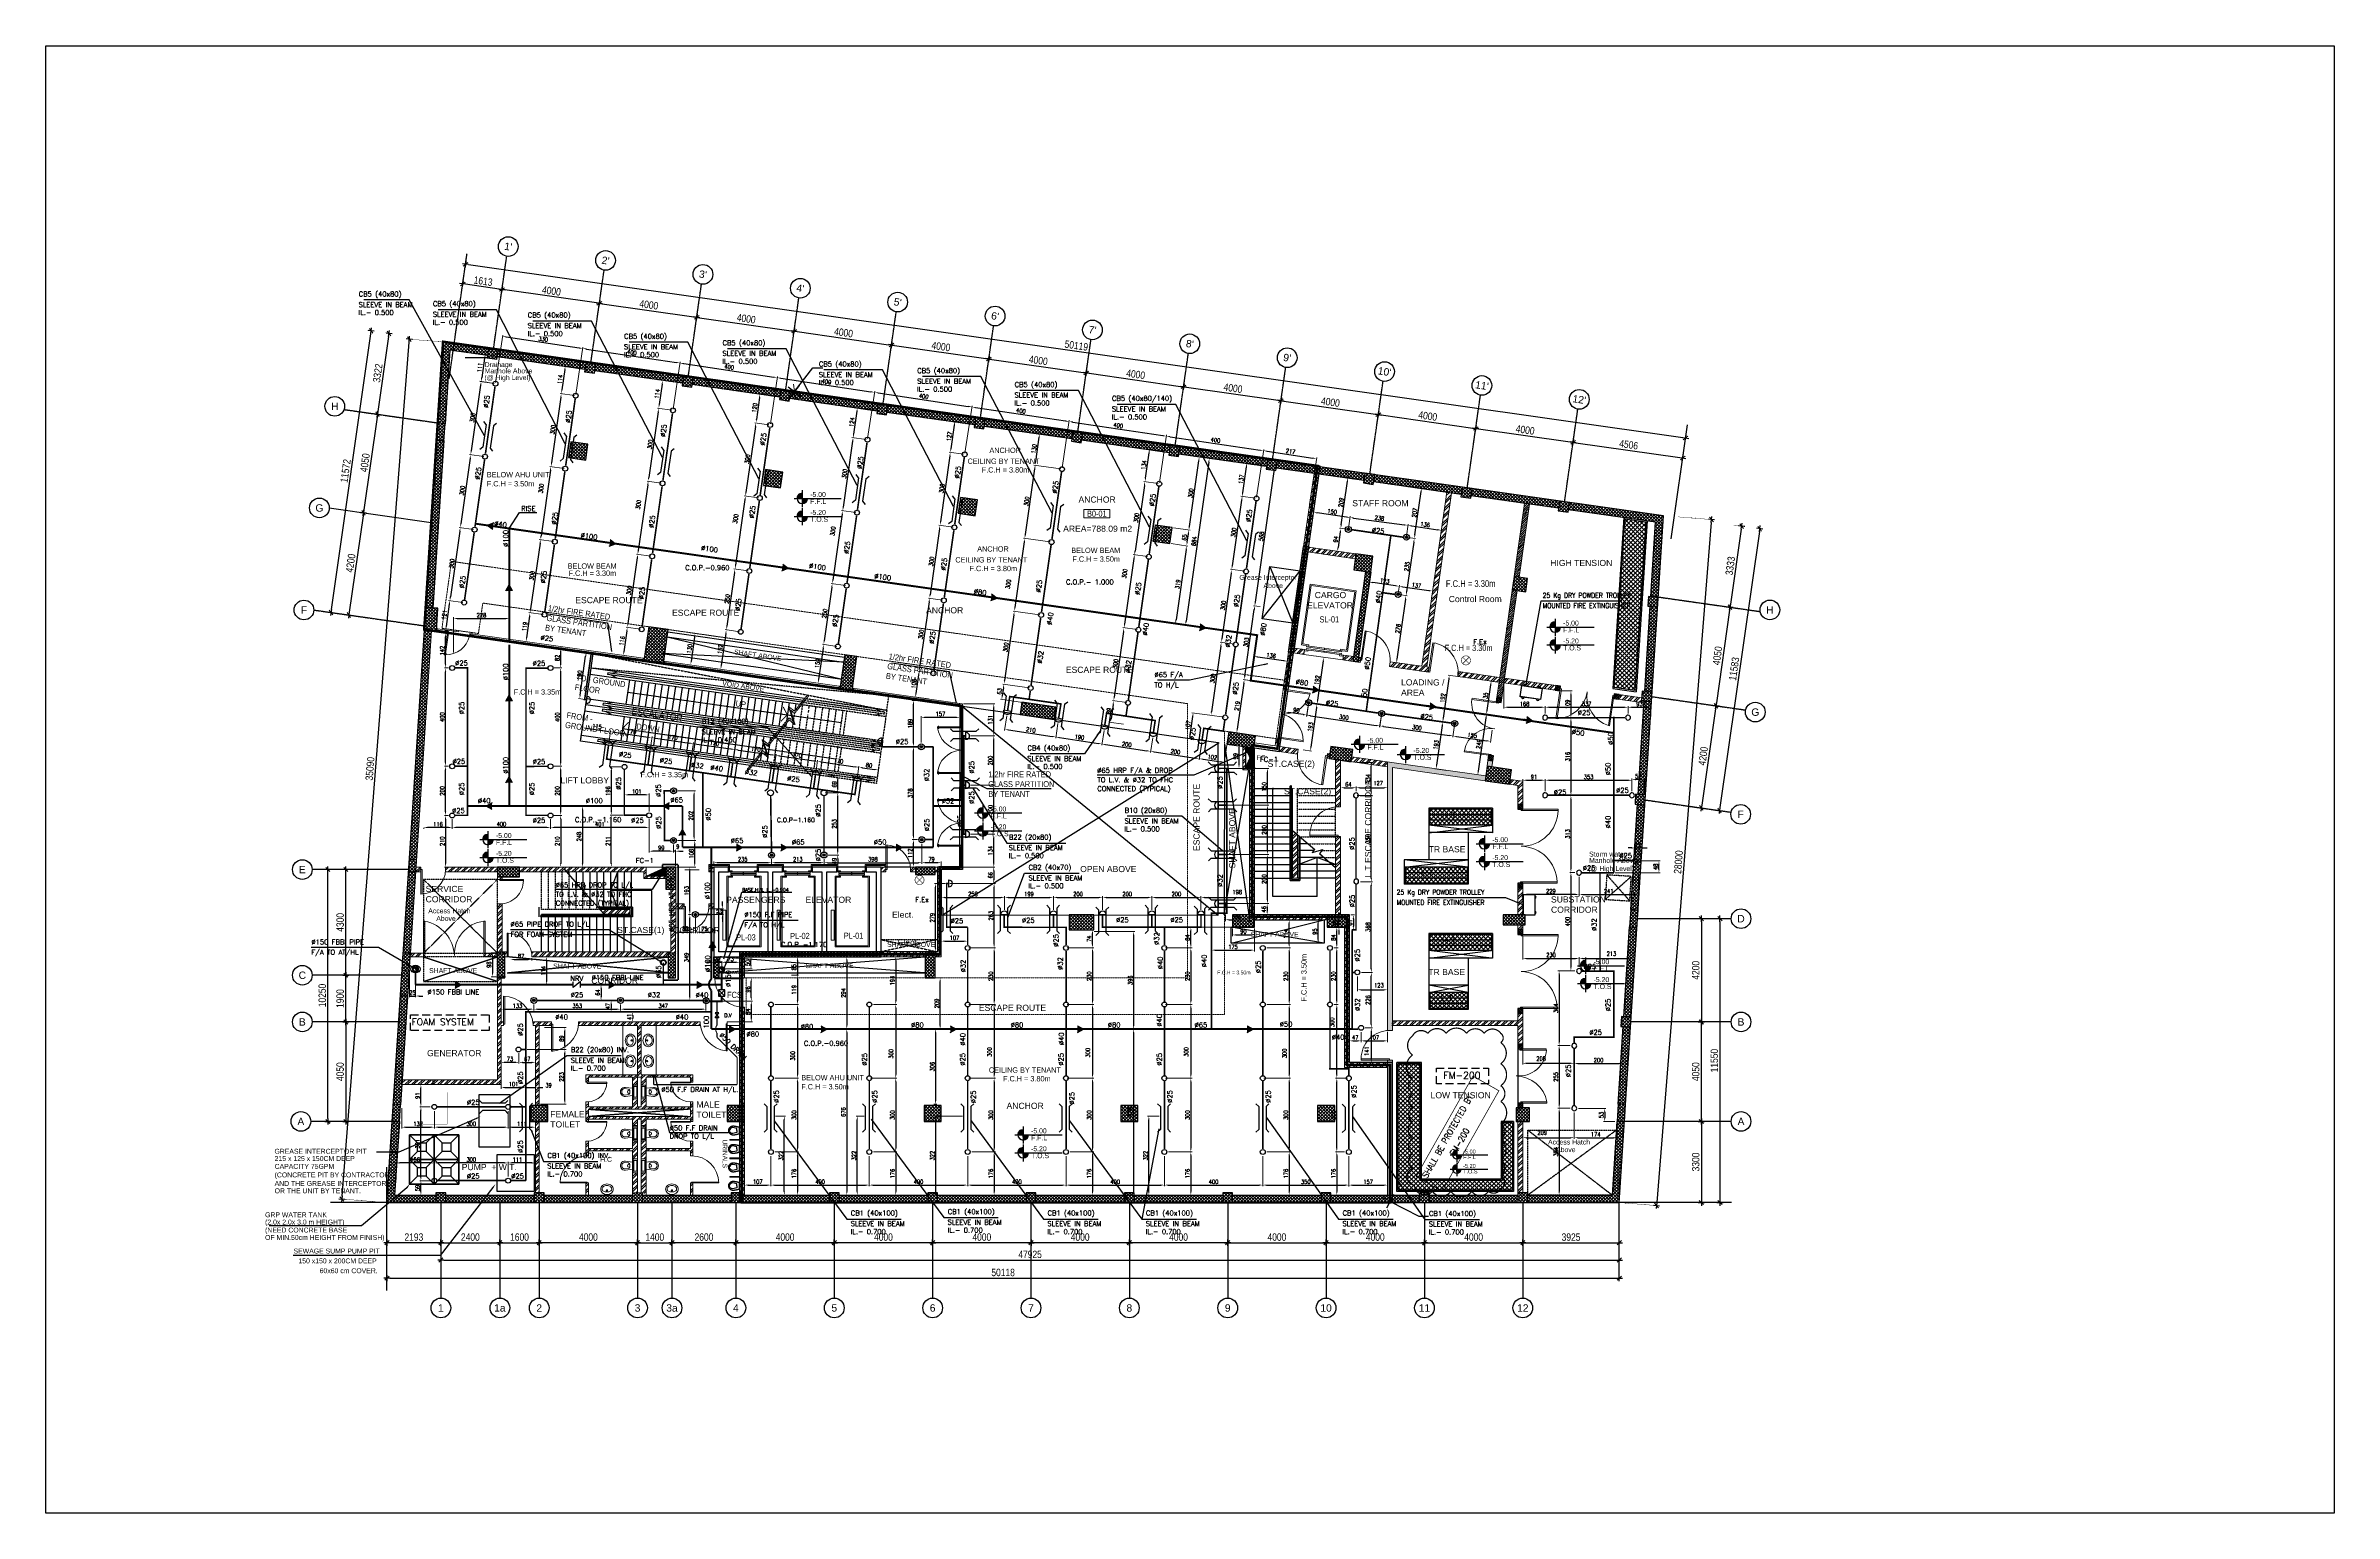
# Model space of a CAD drawing. Header units: inches. Extents: x 1355305 to 1448369, y 326920 to 386626.
import ezdxf
from ezdxf.enums import TextEntityAlignment as Align

# ---------------------------------------------------------------- set-up
doc = ezdxf.new("R2010")
doc.units = ezdxf.units.IN
doc.header["$MEASUREMENT"] = 0
for name, pattern in [('CENTER', [50.8, 31.75, -6.35, 6.35, -6.35]), ('CENTER2', [1.125, 0.75, -0.125, 0.125, -0.125]), ('DASHDOT', [1, 0.5, -0.25, 0, -0.25]), ('DASHED', [19.05, 12.7, -6.35]), ('DASHED2', [9.525, 6.35, -3.175]), ('DOT2', [3.175, 0, -3.175]), ('HIDDEN', [9.525, 6.35, -3.175]), ('JIS_02_2.0', [3, 2, -1]), ('PHANTOM2', [1.25, 0.625, -0.125, 0.125, -0.125, 0.125, -0.125]), ('PHANTOM21', [1.25, 0.625, -0.125, 0.125, -0.125, 0.125, -0.125])]:
    doc.linetypes.add(name, pattern=pattern)
for name, color, linetype in [('0-FF-PIPE', 1, 'Continuous'), ('A-TEXT', 3, 'Continuous'), ('Axis', 9, 'CENTER'), ('CWS', 130, 'Continuous'), ('dim-axis', 15, 'Continuous'), ('DIM2', 222, 'Continuous'), ('DR ARROW', 6, 'Continuous'), ('DR-TEXT', 181, 'Continuous'), ('FFNEW', 252, 'Continuous'), ('FIRE BREECHING INLET', 41, 'DASHDOT'), ('FIRE MAIN PIPE', 7, 'Continuous'), ('FIRE-TXT', 5, 'Continuous'), ('FP-Base-3$0$FP-RISER', 3, 'Continuous'), ('FP-PIPE', 4, 'Continuous'), ('GLAZ', 4, 'Continuous'), ('Hatch', 9, 'Continuous'), ('MARBLE', 9, 'Continuous'), ('P-FIRE-EQP', 6, 'Continuous'), ('P-FIRE-HOSE', 8, 'PHANTOM21'), ('P-FIRE-MAIN', 80, 'Continuous'), ('P-FIRE-SPR', 6, 'Continuous'), ('P-FIRE-SUB', 40, 'Continuous'), ('P-FIRE-TXT', 181, 'Continuous'), ('P-PIPE-CWS', 80, 'Continuous'), ('P-PIPE-DRA', 40, 'Continuous'), ('P-TEXT', 181, 'Continuous'), ('PIPE RISE & DROP', 3, 'Continuous'), ('S-COL', 210, 'Continuous'), ('S-WALL', 1, 'Continuous'), ('SHAFT', 7, 'Continuous'), ('SLEEVE', 2, 'Continuous'), ('SPR..', 3, 'Continuous'), ('stair', 1, 'Continuous'), ('STEEL', 5, 'Continuous'), ('TAXT', 3, 'Continuous'), ('TEXT', 181, 'Continuous'), ('text 1', 3, 'Continuous'), ('TOI', 30, 'Continuous'), ('TRENCH', 8, 'Continuous'), ('VP', 8, 'Continuous'), ('wall pod', 7, 'Continuous'), ('WS-PIPE-EQP', 6, 'Continuous')]:
    doc.layers.add(name, color=color, linetype=linetype)
for name, color, linetype, lineweight in [('A-BLOCK', 43, 'Continuous', 13), ('A-CORD.PLUMB', 44, 'Continuous', 13), ('A-DOOR', 10, 'Continuous', 15), ('A-ELEVATOR', 54, 'Continuous', 5), ('A-GLASS', 4, 'Continuous', 5), ('A-HATCH CONCRETE', 254, 'Continuous', 5), ('A-LEASING LINE', 7, 'DASHED2', 9), ('A-LEASING NUMBER', 130, 'Continuous', 9), ('A-PROJECTION', 31, 'Continuous', 15), ('A-WALL CLADDING', 44, 'Continuous', 5), ('DRAIN-P', 3, 'Continuous', 50), ('escape route', 8, 'HIDDEN', 15), ('wall hatch', 252, 'Continuous', 0)]:
    doc.layers.add(name, color=color, linetype=linetype, lineweight=lineweight)
doc.styles.add('ARIAL', font='ARIALN.TTF')
doc.styles.add('MECH', font='romans.shx')
doc.styles.add('ROMANS', font='romans__.ttf', dxfattribs={"width": 0.8})
doc.styles.add('ROMANT', font='ROMANT.shx')
doc.styles.add('SS', font='romand.shx', dxfattribs={"width": 0.85, "height": 200})
doc.styles.add('style1', font='arial.ttf')
doc.dimstyles.new('DIM-100', dxfattribs={"dimscale": 150, "dimtxt": 2, "dimasz": 1, "dimexe": 0.75, "dimexo": 1, "dimgap": 0.5, "dimtad": 1, "dimdec": 0, "dimzin": 11, "dimdsep": 46, "dimtxsty": 'ARIAL', "dimblk": 'R', "dimcen": 2.5, "dimdle": 1, "dimclrd": 256, "dimclre": 256, "dimclrt": 256, "dimazin": 0, "dimtfac": 1, "dimtdec": 0, "dimtix": 1, "dimtmove": 2, "dimatfit": 3, "dimldrblk": 'R', "dimtolj": 1, "dimtzin": 3, "dimlwd": -1, "dimlwe": 13, "dimarcsym": 0})
doc.dimstyles.new('GRAND CINEMA', dxfattribs={"dimtxt": 180, "dimasz": 150, "dimexe": 0.18, "dimexo": 0.06, "dimgap": 100, "dimtad": 1, "dimdec": 0, "dimlfac": 0.1, "dimzin": 1, "dimdsep": 46, "dimtxsty": 'MECH', "dimcen": 0.09, "dimdle": 0.2, "dimclrd": 222, "dimclre": 222, "dimclrt": 3, "dimadec": 0, "dimazin": 0, "dimtfac": 1, "dimtdec": 0, "dimtix": 1, "dimtmove": 2, "dimatfit": 3, "dimfxl": 1, "dimtolj": 1, "dimtzin": 0, "dimlwd": -1, "dimarcsym": 0})
pattern_1 = [(45, (1341716.94, 266100.54), (-132.58252, 132.58252), []), (45, (1341805.33, 266100.54), (-132.58252, 132.58252), [])]
pattern_2 = [(45, (1341716.94, 266100.535), (-66.29126, 66.29126), []), (135, (1341716.94, 266100.535), (-66.29126, -66.29126), [])]
pattern_3 = [(45, (1341716.31, 266100.535), (-66.29126, 66.29126), []), (135, (1341716.31, 266100.535), (-66.29126, -66.29126), [])]
pattern_4 = [(45, (1341716.31, 266100.535), (-66.29126, 66.29126), []), (135, (1341716.31, 266100.535), (-66.29126, -66.29126), [])]
pattern_5 = [(45, (1361977.67, -12529.2), (-132.58252, 132.58252), []), (45, (1362066.06, -12529.2), (-132.58252, 132.58252), [])]
pattern_6 = [(45, (1361977.67, -12529.207), (-39.7747564, 39.7747564), []), (135, (1361977.67, -12529.207), (-39.7747564, -39.7747564), [])]
pattern_7 = [(45, (1362002.67, -12529.2), (-132.58252, 132.58252), []), (45, (1362091.06, -12529.2), (-132.58252, 132.58252), [])]
pattern_8 = [(45, (1361950.23, -12722.05), (-132.58252, 132.58252), []), (45, (1362038.62, -12722.05), (-132.58252, 132.58252), [])]
pattern_9 = [(45, (852227.79, -8444.35), (-88.388348, 88.388348), []), (135, (852227.79, -8444.35), (-88.388348, -88.388348), [])]
pattern_10 = [(45, (1361977.67, -12529.21), (-88.388348, 88.388348), []), (135, (1361977.67, -12529.21), (-88.388348, -88.388348), [])]
pattern_11 = [(45, (1361977.67, -12529.21), (-66.29126, 66.29126), []), (135, (1361977.67, -12529.21), (-66.29126, -66.29126), [])]
pattern_12 = [(45, (1361977.04, -12529.21), (-66.29126, 66.29126), []), (135, (1361977.04, -12529.21), (-66.29126, -66.29126), [])]
pattern_13 = [(45, (1361977.04, -12529.21), (-66.29126, 66.29126), []), (135, (1361977.04, -12529.21), (-66.29126, -66.29126), [])]

# ---------------------------------------------------------------- blocks, each defined once
blk = doc.blocks.new('R')
for p, q in [((-1.05, 0), (1.05, 0)), ((0, -1.05), (0, 1.05))]:
    blk.add_line(p, q)
at = {"color": 4, "lineweight": 13}
blk.add_line((-0.71, -0.71), (0.71, 0.71), dxfattribs=at)
blk = doc.blocks.new('*D1029')
at = {"layer": 'Defpoints', "color": 0, "transparency": 16777216}
for p in [(1422494, 561167), (1424094, 561167), (1424094, 560825)]:
    blk.add_point(p, dxfattribs=at)
at = {"layer": 'dim-axis', "color": 251, "linetype": 'DOT2', "lineweight": 13, "transparency": 16777216}
for p, q in [((1422494, 561017), (1422494, 560712)), ((1424094, 561017), (1424094, 560712))]:
    blk.add_line(p, q, dxfattribs=at)
at = {"layer": 'dim-axis', "color": 251, "transparency": 16777216}
blk.add_line((1422614, 560825), (1423974, 560825), dxfattribs=at)
at = {"layer": 'dim-axis', "color": 251, "transparency": 16777216, "xscale": 120, "yscale": 120, "zscale": 120, "rotation": 180}
blk.add_blockref('R', (1422494, 560825), dxfattribs=at)
at = {"layer": 'dim-axis', "color": 251, "transparency": 16777216, "xscale": 120, "yscale": 120, "zscale": 120}
blk.add_blockref('R', (1424094, 560825), dxfattribs=at)
at = {"layer": 'dim-axis', "color": 251, "transparency": 16777216, "insert": (1423294, 561053), "char_height": 300, "attachment_point": 5, "style": 'ARIAL'}
blk.add_mtext('\\A1;1600', dxfattribs=at)
blk = doc.blocks.new('*D1030')
at = {"layer": 'Defpoints', "color": 0, "transparency": 16777216}
for p in [(1429494, 561274), (1428094, 561167), (1429494, 560825)]:
    blk.add_point(p, dxfattribs=at)
at = {"layer": 'dim-axis', "color": 251, "linetype": 'DOT2', "lineweight": 13, "transparency": 16777216}
for p, q in [((1428094, 561017), (1428094, 560712)), ((1429494, 561124), (1429494, 560712))]:
    blk.add_line(p, q, dxfattribs=at)
at = {"layer": 'dim-axis', "color": 251, "transparency": 16777216}
blk.add_line((1428214, 560825), (1429374, 560825), dxfattribs=at)
at = {"layer": 'dim-axis', "color": 251, "transparency": 16777216, "xscale": 120, "yscale": 120, "zscale": 120, "rotation": 180}
blk.add_blockref('R', (1428094, 560825), dxfattribs=at)
at = {"layer": 'dim-axis', "color": 251, "transparency": 16777216, "xscale": 120, "yscale": 120, "zscale": 120}
blk.add_blockref('R', (1429494, 560825), dxfattribs=at)
at = {"layer": 'dim-axis', "color": 251, "transparency": 16777216, "insert": (1428794, 561053), "char_height": 300, "attachment_point": 5, "style": 'ARIAL'}
blk.add_mtext('\\A1;1400', dxfattribs=at)
blk = doc.blocks.new('*D1031')
at = {"layer": 'Defpoints', "color": 0, "transparency": 16777216}
for p in [(1416228, 571709), (1416228, 571709), (1416262, 569809)]:
    blk.add_point(p, dxfattribs=at)
at = {"layer": 'dim-axis', "color": 251, "linetype": 'DOT2', "lineweight": 13, "transparency": 16777216}
for p, q in [((1416078, 571709), (1416115, 571709)), ((1416112, 569809), (1416115, 569809))]:
    blk.add_line(p, q, dxfattribs=at)
at = {"layer": 'dim-axis', "color": 251, "transparency": 16777216}
blk.add_line((1416228, 569929), (1416228, 571589), dxfattribs=at)
at = {"layer": 'dim-axis', "color": 251, "transparency": 16777216, "xscale": 120, "yscale": 120, "zscale": 120}
for p, rotation in [((1416228, 571709), 90), ((1416228, 569809), 270)]:
    blk.add_blockref('R', p, dxfattribs=dict(at, rotation=rotation))
at = {"layer": 'dim-axis', "color": 251, "transparency": 16777216, "insert": (1416000, 570759), "char_height": 300, "attachment_point": 5, "rotation": 90, "style": 'ARIAL'}
blk.add_mtext('\\A1;1900', dxfattribs=at)
blk = doc.blocks.new('*D1032')
at = {"layer": 'Defpoints', "color": 0, "transparency": 16777216}
for p in [(1420983, 599836), (1420983, 599836), (1422567, 599511)]:
    blk.add_point(p, dxfattribs=at)
at = {"layer": 'dim-axis', "color": 251, "linetype": 'DOT2', "lineweight": 13, "transparency": 16777216}
for p, q in [((1420962, 599687), (1420967, 599724)), ((1422588, 599660), (1422597, 599719))]:
    blk.add_line(p, q, dxfattribs=at)
at = {"layer": 'dim-axis', "color": 251, "transparency": 16777216}
blk.add_line((1422462, 599624), (1421102, 599819), dxfattribs=at)
at = {"layer": 'dim-axis', "color": 251, "transparency": 16777216, "xscale": 120, "yscale": 120, "zscale": 120}
for p, rotation in [((1420983, 599836), 171.8736112541112), ((1422581, 599607), 351.8736112541112)]:
    blk.add_blockref('R', p, dxfattribs=dict(at, rotation=rotation))
at = {"layer": 'dim-axis', "color": 251, "transparency": 16777216, "insert": (1421814, 599947), "char_height": 300, "attachment_point": 5, "rotation": 351.87361, "style": 'ARIAL'}
blk.add_mtext('\\A1;1613', dxfattribs=at)
blk = doc.blocks.new('*D1033')
at = {"layer": 'Defpoints', "color": 0, "transparency": 16777216}
for p in [(1426500, 598759), (1430500, 598477), (1430500, 598477)]:
    blk.add_point(p, dxfattribs=at)
at = {"layer": 'dim-axis', "color": 251, "linetype": 'DOT2', "lineweight": 13, "transparency": 16777216}
for p, q in [((1426521, 598908), (1426556, 599153)), ((1430522, 598625), (1430516, 598588))]:
    blk.add_line(p, q, dxfattribs=at)
at = {"layer": 'dim-axis', "color": 251, "transparency": 16777216}
blk.add_line((1426659, 599025), (1430382, 598494), dxfattribs=at)
at = {"layer": 'dim-axis', "color": 251, "transparency": 16777216, "xscale": 120, "yscale": 120, "zscale": 120}
for p, rotation in [((1426540, 599042), 171.8736112541112), ((1430500, 598477), 351.8736112541112)]:
    blk.add_blockref('R', p, dxfattribs=dict(at, rotation=rotation))
at = {"layer": 'dim-axis', "color": 251, "transparency": 16777216, "insert": (1428553, 598985), "char_height": 300, "attachment_point": 5, "rotation": 351.87361, "style": 'ARIAL'}
blk.add_mtext('\\A1;4000', dxfattribs=at)
blk = doc.blocks.new('*D1034')
at = {"layer": 'Defpoints', "color": 0, "transparency": 16777216}
for p in [(1434460, 597911), (1434460, 597911), (1430284, 596961)]:
    blk.add_point(p, dxfattribs=at)
at = {"layer": 'dim-axis', "color": 251, "linetype": 'DOT2', "lineweight": 13, "transparency": 16777216}
for p, q in [((1430305, 597110), (1430516, 598588)), ((1434481, 598060), (1434476, 598023))]:
    blk.add_line(p, q, dxfattribs=at)
at = {"layer": 'dim-axis', "color": 251, "transparency": 16777216}
blk.add_line((1430619, 598460), (1434341, 597928), dxfattribs=at)
at = {"layer": 'dim-axis', "color": 251, "transparency": 16777216, "xscale": 120, "yscale": 120, "zscale": 120}
for p, rotation in [((1430500, 598477), 171.8736112541112), ((1434460, 597911), 351.8736112541112)]:
    blk.add_blockref('R', p, dxfattribs=dict(at, rotation=rotation))
at = {"layer": 'dim-axis', "color": 251, "transparency": 16777216, "insert": (1432513, 598420), "char_height": 300, "attachment_point": 5, "rotation": 351.87361, "style": 'ARIAL'}
blk.add_mtext('\\A1;4000', dxfattribs=at)
blk = doc.blocks.new('*D1035')
at = {"layer": 'Defpoints', "color": 0, "transparency": 16777216}
for p in [(1438420, 597346), (1438420, 597346), (1434244, 596396)]:
    blk.add_point(p, dxfattribs=at)
at = {"layer": 'dim-axis', "color": 251, "linetype": 'DOT2', "lineweight": 13, "transparency": 16777216}
for p, q in [((1434265, 596544), (1434476, 598023)), ((1438441, 597494), (1438436, 597457))]:
    blk.add_line(p, q, dxfattribs=at)
at = {"layer": 'dim-axis', "color": 251, "transparency": 16777216}
blk.add_line((1434579, 597894), (1438301, 597363), dxfattribs=at)
at = {"layer": 'dim-axis', "color": 251, "transparency": 16777216, "xscale": 120, "yscale": 120, "zscale": 120}
for p, rotation in [((1434460, 597911), 171.8736112541112), ((1438420, 597346), 351.8736112541112)]:
    blk.add_blockref('R', p, dxfattribs=dict(at, rotation=rotation))
at = {"layer": 'dim-axis', "color": 251, "transparency": 16777216, "insert": (1436472, 597854), "char_height": 300, "attachment_point": 5, "rotation": 351.87361, "style": 'ARIAL'}
blk.add_mtext('\\A1;4000', dxfattribs=at)
blk = doc.blocks.new('*D1036')
at = {"layer": 'Defpoints', "color": 0, "transparency": 16777216}
for p in [(1438420, 597346), (1442380, 596781), (1442380, 596780)]:
    blk.add_point(p, dxfattribs=at)
at = {"layer": 'dim-axis', "color": 251, "linetype": 'DOT2', "lineweight": 13, "transparency": 16777216}
for p, q in [((1438441, 597494), (1438436, 597457)), ((1442359, 596632), (1442364, 596669))]:
    blk.add_line(p, q, dxfattribs=at)
at = {"layer": 'dim-axis', "color": 251, "transparency": 16777216}
blk.add_line((1438539, 597329), (1442261, 596797), dxfattribs=at)
at = {"layer": 'dim-axis', "color": 251, "transparency": 16777216, "xscale": 120, "yscale": 120, "zscale": 120}
for p, rotation in [((1438420, 597346), 171.8736112541112), ((1442380, 596780), 351.8736112541112)]:
    blk.add_blockref('R', p, dxfattribs=dict(at, rotation=rotation))
at = {"layer": 'dim-axis', "color": 251, "transparency": 16777216, "insert": (1440432, 597289), "char_height": 300, "attachment_point": 5, "rotation": 351.87361, "style": 'ARIAL'}
blk.add_mtext('\\A1;4000', dxfattribs=at)
blk = doc.blocks.new('*D1037')
at = {"layer": 'Defpoints', "color": 0, "transparency": 16777216}
for p in [(1446339, 596215), (1446339, 596215), (1442163, 595265)]:
    blk.add_point(p, dxfattribs=at)
at = {"layer": 'dim-axis', "color": 251, "linetype": 'DOT2', "lineweight": 13, "transparency": 16777216}
for p, q in [((1442185, 595414), (1442396, 596892)), ((1446318, 596067), (1446323, 596104))]:
    blk.add_line(p, q, dxfattribs=at)
at = {"layer": 'dim-axis', "color": 251, "transparency": 16777216}
blk.add_line((1442499, 596763), (1446221, 596232), dxfattribs=at)
at = {"layer": 'dim-axis', "color": 251, "transparency": 16777216, "xscale": 120, "yscale": 120, "zscale": 120}
for p, rotation in [((1442380, 596780), 171.8736112541112), ((1446339, 596215), 351.8736112541112)]:
    blk.add_blockref('R', p, dxfattribs=dict(at, rotation=rotation))
at = {"layer": 'dim-axis', "color": 251, "transparency": 16777216, "insert": (1444392, 596724), "char_height": 300, "attachment_point": 5, "rotation": 351.87361, "style": 'ARIAL'}
blk.add_mtext('\\A1;4000', dxfattribs=at)
blk = doc.blocks.new('*D1038')
at = {"layer": 'Defpoints', "color": 0, "transparency": 16777216}
for p in [(1416228, 576009), (1417426, 576009), (1417426, 571709)]:
    blk.add_point(p, dxfattribs=at)
at = {"layer": 'dim-axis', "color": 251, "linetype": 'DOT2', "lineweight": 13, "transparency": 16777216}
for p, q in [((1417276, 576009), (1416115, 576009)), ((1417276, 571709), (1416115, 571709))]:
    blk.add_line(p, q, dxfattribs=at)
at = {"layer": 'dim-axis', "color": 251, "transparency": 16777216}
blk.add_line((1416228, 571829), (1416228, 575889), dxfattribs=at)
at = {"layer": 'dim-axis', "color": 251, "transparency": 16777216, "xscale": 120, "yscale": 120, "zscale": 120}
for p, rotation in [((1416228, 576009), 90), ((1416228, 571709), 270)]:
    blk.add_blockref('R', p, dxfattribs=dict(at, rotation=rotation))
at = {"layer": 'dim-axis', "color": 251, "transparency": 16777216, "insert": (1416000, 573859), "char_height": 300, "attachment_point": 5, "rotation": 90, "style": 'ARIAL'}
blk.add_mtext('\\A1;4300', dxfattribs=at)
blk = doc.blocks.new('*D1039')
at = {"layer": 'Defpoints', "color": 0, "transparency": 16777216}
for p in [(1472526, 590047), (1472055, 586747), (1472522, 586681)]:
    blk.add_point(p, dxfattribs=at)
at = {"layer": 'dim-axis', "color": 251, "transparency": 16777216}
blk.add_line((1472976, 589861), (1472539, 586800), dxfattribs=at)
at = {"layer": 'dim-axis', "color": 251, "linetype": 'DOT2', "lineweight": 13, "transparency": 16777216}
for p, q in [((1472675, 590025), (1473104, 589964)), ((1472204, 586726), (1472633, 586665))]:
    blk.add_line(p, q, dxfattribs=at)
at = {"layer": 'dim-axis', "color": 251, "transparency": 16777216, "xscale": 120, "yscale": 120, "zscale": 120}
for p, rotation in [((1472993, 589980), 81.87732561324607), ((1472522, 586681), 261.8773256132461)]:
    blk.add_blockref('R', p, dxfattribs=dict(at, rotation=rotation))
at = {"layer": 'dim-axis', "color": 251, "transparency": 16777216, "insert": (1472531, 588363), "char_height": 300, "attachment_point": 5, "rotation": 81.87733, "style": 'ARIAL'}
blk.add_mtext('\\A1;3333', dxfattribs=at)
blk = doc.blocks.new('*D1040')
at = {"layer": 'Defpoints', "color": 0, "transparency": 16777216}
for p in [(1472055, 586747), (1471950, 582671), (1471950, 582671)]:
    blk.add_point(p, dxfattribs=at)
at = {"layer": 'dim-axis', "color": 251, "transparency": 16777216}
blk.add_line((1472505, 586562), (1471967, 582790), dxfattribs=at)
at = {"layer": 'dim-axis', "color": 251, "linetype": 'DOT2', "lineweight": 13, "transparency": 16777216}
for p, q in [((1472204, 586726), (1472633, 586665)), ((1471801, 582693), (1471838, 582687))]:
    blk.add_line(p, q, dxfattribs=at)
at = {"layer": 'dim-axis', "color": 251, "transparency": 16777216, "xscale": 120, "yscale": 120, "zscale": 120}
for p, rotation in [((1472522, 586681), 81.87732904779527), ((1471950, 582671), 261.8773290477953)]:
    blk.add_blockref('R', p, dxfattribs=dict(at, rotation=rotation))
at = {"layer": 'dim-axis', "color": 251, "transparency": 16777216, "insert": (1472010, 584708), "char_height": 300, "attachment_point": 5, "rotation": 81.87733, "style": 'ARIAL'}
blk.add_mtext('\\A1;4050', dxfattribs=at)
blk = doc.blocks.new('*D1041')
at = {"layer": 'Defpoints', "color": 0, "transparency": 16777216}
for p in [(1471950, 582671), (1471356, 578514), (1471356, 578514)]:
    blk.add_point(p, dxfattribs=at)
at = {"layer": 'dim-axis', "color": 251, "linetype": 'DOT2', "lineweight": 13, "transparency": 16777216}
for p, q in [((1472098, 582650), (1472061, 582656)), ((1471505, 578492), (1471468, 578498))]:
    blk.add_line(p, q, dxfattribs=at)
at = {"layer": 'dim-axis', "color": 251, "transparency": 16777216}
blk.add_line((1471933, 582553), (1471373, 578632), dxfattribs=at)
at = {"layer": 'dim-axis', "color": 251, "transparency": 16777216, "xscale": 120, "yscale": 120, "zscale": 120}
for p, rotation in [((1471950, 582671), 81.87732904779527), ((1471356, 578514), 261.8773290477953)]:
    blk.add_blockref('R', p, dxfattribs=dict(at, rotation=rotation))
at = {"layer": 'dim-axis', "color": 251, "transparency": 16777216, "insert": (1471427, 580625), "char_height": 300, "attachment_point": 5, "rotation": 81.87733, "style": 'ARIAL'}
blk.add_mtext('\\A1;4200', dxfattribs=at)
blk = doc.blocks.new('*D1042')
at = {"layer": 'Defpoints', "color": 0, "transparency": 16777216}
for p in [(1422581, 599607), (1422581, 599607), (1426540, 599042)]:
    blk.add_point(p, dxfattribs=at)
at = {"layer": 'dim-axis', "color": 251, "linetype": 'DOT2', "lineweight": 13, "transparency": 16777216}
for p, q in [((1422559, 599459), (1422565, 599496)), ((1426519, 598894), (1426525, 598931))]:
    blk.add_line(p, q, dxfattribs=at)
at = {"layer": 'dim-axis', "color": 251, "transparency": 16777216}
blk.add_line((1426422, 599059), (1422699, 599591), dxfattribs=at)
at = {"layer": 'dim-axis', "color": 251, "transparency": 16777216, "xscale": 120, "yscale": 120, "zscale": 120}
for p, rotation in [((1422581, 599607), 171.8736112541112), ((1426540, 599042), 351.8736112541112)]:
    blk.add_blockref('R', p, dxfattribs=dict(at, rotation=rotation))
at = {"layer": 'dim-axis', "color": 251, "transparency": 16777216, "insert": (1424593, 599551), "char_height": 300, "attachment_point": 5, "rotation": 351.87361, "style": 'ARIAL'}
blk.add_mtext('\\A1;4000', dxfattribs=at)
blk = doc.blocks.new('*D1043')
at = {"layer": 'Defpoints', "color": 0, "transparency": 16777216}
for p in [(1417876, 569809), (1416228, 565759), (1417876, 565759)]:
    blk.add_point(p, dxfattribs=at)
at = {"layer": 'dim-axis', "color": 251, "linetype": 'DOT2', "lineweight": 13, "transparency": 16777216}
for p, q in [((1417726, 569809), (1416115, 569809)), ((1417726, 565759), (1416115, 565759))]:
    blk.add_line(p, q, dxfattribs=at)
at = {"layer": 'dim-axis', "color": 251, "transparency": 16777216}
blk.add_line((1416228, 569689), (1416228, 565879), dxfattribs=at)
at = {"layer": 'dim-axis', "color": 251, "transparency": 16777216, "xscale": 120, "yscale": 120, "zscale": 120}
for p, rotation in [((1416228, 569809), 90), ((1416228, 565759), 270)]:
    blk.add_blockref('R', p, dxfattribs=dict(at, rotation=rotation))
at = {"layer": 'dim-axis', "color": 251, "transparency": 16777216, "insert": (1416000, 567784), "char_height": 300, "attachment_point": 5, "rotation": 90, "style": 'ARIAL'}
blk.add_mtext('\\A1;4050', dxfattribs=at)
blk = doc.blocks.new('*D1044')
at = {"layer": 'Defpoints', "color": 0, "transparency": 16777216}
for p in [(1420642, 597441), (1470715, 593565), (1470260, 590370)]:
    blk.add_point(p, dxfattribs=at)
at = {"layer": 'dim-axis', "color": 251, "linetype": 'DOT2', "lineweight": 13, "transparency": 16777216}
for p, q in [((1420663, 597590), (1421113, 600748)), ((1470281, 590519), (1470731, 593676))]:
    blk.add_line(p, q, dxfattribs=at)
at = {"layer": 'dim-axis', "color": 251, "transparency": 16777216}
blk.add_line((1421216, 600619), (1470596, 593582), dxfattribs=at)
at = {"layer": 'dim-axis', "color": 251, "transparency": 16777216, "xscale": 120, "yscale": 120, "zscale": 120}
for p, rotation in [((1421097, 600636), 171.8890881608404), ((1470715, 593565), 351.8890881608405)]:
    blk.add_blockref('R', p, dxfattribs=dict(at, rotation=rotation))
at = {"layer": 'dim-axis', "color": 251, "transparency": 16777216, "insert": (1445938, 597327), "char_height": 300, "attachment_point": 5, "rotation": 351.88909, "style": 'ARIAL'}
blk.add_mtext('\\A1;50119', dxfattribs=at)
blk = doc.blocks.new('*D1045')
at = {"layer": 'Defpoints', "color": 0, "transparency": 16777216}
for p in [(1473731, 589875), (1472094, 578408), (1472094, 578408)]:
    blk.add_point(p, dxfattribs=at)
at = {"layer": 'dim-axis', "color": 251, "transparency": 16777216}
blk.add_line((1473714, 589756), (1472111, 578527), dxfattribs=at)
at = {"layer": 'dim-axis', "color": 251, "linetype": 'DOT2', "lineweight": 13, "transparency": 16777216}
for p, q in [((1473582, 589896), (1473620, 589891)), ((1471946, 578429), (1471983, 578424))]:
    blk.add_line(p, q, dxfattribs=at)
at = {"layer": 'dim-axis', "color": 251, "transparency": 16777216, "xscale": 120, "yscale": 120, "zscale": 120}
for p, rotation in [((1473731, 589875), 81.87726641554076), ((1472094, 578408), 261.8772664155408)]:
    blk.add_blockref('R', p, dxfattribs=dict(at, rotation=rotation))
at = {"layer": 'dim-axis', "color": 251, "transparency": 16777216, "insert": (1472687, 584174), "char_height": 300, "attachment_point": 5, "rotation": 81.87727, "style": 'ARIAL'}
blk.add_mtext('\\A1;11583', dxfattribs=at)
blk = doc.blocks.new('*D1046')
at = {"layer": 'Defpoints', "color": 0, "transparency": 16777216}
for p in [(1472112, 574009), (1472112, 562459), (1472112, 562459)]:
    blk.add_point(p, dxfattribs=at)
at = {"layer": 'dim-axis', "color": 251, "linetype": 'DOT2', "lineweight": 13, "transparency": 16777216}
for p, q in [((1471962, 574009), (1472000, 574009)), ((1471962, 562459), (1472000, 562459))]:
    blk.add_line(p, q, dxfattribs=at)
at = {"layer": 'dim-axis', "color": 251, "transparency": 16777216}
blk.add_line((1472112, 573889), (1472112, 562579), dxfattribs=at)
at = {"layer": 'dim-axis', "color": 251, "transparency": 16777216, "xscale": 120, "yscale": 120, "zscale": 120}
for p, rotation in [((1472112, 574009), 90), ((1472112, 562459), 270)]:
    blk.add_blockref('R', p, dxfattribs=dict(at, rotation=rotation))
at = {"layer": 'dim-axis', "color": 251, "transparency": 16777216, "insert": (1471884, 568234), "char_height": 300, "attachment_point": 5, "rotation": 90, "style": 'ARIAL'}
blk.add_mtext('\\A1;11550', dxfattribs=at)
blk = doc.blocks.new('*D1047')
at = {"layer": 'Defpoints', "color": 0, "transparency": 16777216}
for p in [(1417261, 597924), (1417261, 597924), (1415626, 586468)]:
    blk.add_point(p, dxfattribs=at)
at = {"layer": 'dim-axis', "color": 251, "transparency": 16777216}
blk.add_line((1415643, 586586), (1417244, 597805), dxfattribs=at)
at = {"layer": 'dim-axis', "color": 251, "linetype": 'DOT2', "lineweight": 13, "transparency": 16777216}
for p, q in [((1417113, 597945), (1417150, 597940)), ((1415478, 586489), (1415515, 586484))]:
    blk.add_line(p, q, dxfattribs=at)
at = {"layer": 'dim-axis', "color": 251, "transparency": 16777216, "xscale": 120, "yscale": 120, "zscale": 120}
for p, rotation in [((1417261, 597924), 81.8772662833131), ((1415626, 586468), 261.8772662833131)]:
    blk.add_blockref('R', p, dxfattribs=dict(at, rotation=rotation))
at = {"layer": 'dim-axis', "color": 251, "transparency": 16777216, "insert": (1416218, 592228), "char_height": 300, "attachment_point": 5, "rotation": 81.87727, "style": 'ARIAL'}
blk.add_mtext('\\A1;11572', dxfattribs=at)
blk = doc.blocks.new('*D1048')
at = {"layer": 'Defpoints', "color": 0, "transparency": 16777216}
for p in [(1417989, 597820), (1417520, 594531), (1417520, 594531)]:
    blk.add_point(p, dxfattribs=at)
at = {"layer": 'dim-axis', "color": 251, "transparency": 16777216}
blk.add_line((1417972, 597701), (1417537, 594650), dxfattribs=at)
at = {"layer": 'dim-axis', "color": 251, "linetype": 'DOT2', "lineweight": 13, "transparency": 16777216}
for p, q in [((1417840, 597841), (1417878, 597836)), ((1417371, 594552), (1417408, 594547))]:
    blk.add_line(p, q, dxfattribs=at)
at = {"layer": 'dim-axis', "color": 251, "transparency": 16777216, "xscale": 120, "yscale": 120, "zscale": 120}
for p, rotation in [((1417989, 597820), 81.87726634256052), ((1417520, 594531), 261.8772663425605)]:
    blk.add_blockref('R', p, dxfattribs=dict(at, rotation=rotation))
at = {"layer": 'dim-axis', "color": 251, "transparency": 16777216, "insert": (1417528, 596208), "char_height": 300, "attachment_point": 5, "rotation": 81.87727, "style": 'ARIAL'}
blk.add_mtext('\\A1;3322', dxfattribs=at)
blk = doc.blocks.new('*D1049')
at = {"layer": 'Defpoints', "color": 0, "transparency": 16777216}
for p in [(1417520, 594531), (1416947, 590522), (1416947, 590522)]:
    blk.add_point(p, dxfattribs=at)
at = {"layer": 'dim-axis', "color": 251, "transparency": 16777216}
blk.add_line((1417503, 594412), (1416964, 590640), dxfattribs=at)
at = {"layer": 'dim-axis', "color": 251, "linetype": 'DOT2', "lineweight": 13, "transparency": 16777216}
for p, q in [((1417371, 594552), (1417408, 594547)), ((1416799, 590543), (1416836, 590538))]:
    blk.add_line(p, q, dxfattribs=at)
at = {"layer": 'dim-axis', "color": 251, "transparency": 16777216, "xscale": 120, "yscale": 120, "zscale": 120}
for p, rotation in [((1417520, 594531), 81.87726634670558), ((1416947, 590522), 261.8772663467056)]:
    blk.add_blockref('R', p, dxfattribs=dict(at, rotation=rotation))
at = {"layer": 'dim-axis', "color": 251, "transparency": 16777216, "insert": (1417008, 592559), "char_height": 300, "attachment_point": 5, "rotation": 81.87727, "style": 'ARIAL'}
blk.add_mtext('\\A1;4050', dxfattribs=at)
blk = doc.blocks.new('*D1050')
at = {"layer": 'Defpoints', "color": 0, "transparency": 16777216}
for p in [(1416947, 590522), (1416354, 586364), (1416354, 586364)]:
    blk.add_point(p, dxfattribs=at)
at = {"layer": 'dim-axis', "color": 251, "transparency": 16777216}
blk.add_line((1416930, 590403), (1416371, 586483), dxfattribs=at)
at = {"layer": 'dim-axis', "color": 251, "linetype": 'DOT2', "lineweight": 13, "transparency": 16777216}
for p, q in [((1416799, 590543), (1416836, 590538)), ((1416205, 586385), (1416243, 586380))]:
    blk.add_line(p, q, dxfattribs=at)
at = {"layer": 'dim-axis', "color": 251, "transparency": 16777216, "xscale": 120, "yscale": 120, "zscale": 120}
for p, rotation in [((1416947, 590522), 81.87726634670558), ((1416354, 586364), 261.8772663467056)]:
    blk.add_blockref('R', p, dxfattribs=dict(at, rotation=rotation))
at = {"layer": 'dim-axis', "color": 251, "transparency": 16777216, "insert": (1416425, 588475), "char_height": 300, "attachment_point": 5, "rotation": 81.87727, "style": 'ARIAL'}
blk.add_mtext('\\A1;4200', dxfattribs=at)
blk = doc.blocks.new('*D1051')
at = {"layer": 'Defpoints', "color": 0, "transparency": 16777216}
for p in [(1415500, 576009), (1415500, 576009), (1415500, 565759)]:
    blk.add_point(p, dxfattribs=at)
at = {"layer": 'dim-axis', "color": 251, "linetype": 'DOT2', "lineweight": 13, "transparency": 16777216}
for p, q in [((1415350, 576009), (1415388, 576009)), ((1415350, 565759), (1415388, 565759))]:
    blk.add_line(p, q, dxfattribs=at)
at = {"layer": 'dim-axis', "color": 251, "transparency": 16777216}
blk.add_line((1415500, 565879), (1415500, 575889), dxfattribs=at)
at = {"layer": 'dim-axis', "color": 251, "transparency": 16777216, "xscale": 120, "yscale": 120, "zscale": 120}
for p, rotation in [((1415500, 576009), 90), ((1415500, 565759), 270)]:
    blk.add_blockref('R', p, dxfattribs=dict(at, rotation=rotation))
at = {"layer": 'dim-axis', "color": 251, "transparency": 16777216, "insert": (1415272, 570884), "char_height": 300, "attachment_point": 5, "rotation": 90, "style": 'ARIAL'}
blk.add_mtext('\\A1;10250', dxfattribs=at)
blk = doc.blocks.new('*D1052')
at = {"layer": 'Defpoints', "color": 0, "transparency": 16777216}
for p in [(1420094, 560045), (1468019, 560121), (1468019, 560045)]:
    blk.add_point(p, dxfattribs=at)
at = {"layer": 'dim-axis', "color": 251, "linetype": 'DOT2', "lineweight": 13, "transparency": 16777216}
for p, q in [((1420094, 560195), (1420094, 560233)), ((1468019, 560195), (1468019, 560233))]:
    blk.add_line(p, q, dxfattribs=at)
at = {"layer": 'dim-axis', "color": 251, "transparency": 16777216}
blk.add_line((1420214, 560121), (1467899, 560121), dxfattribs=at)
at = {"layer": 'dim-axis', "color": 251, "transparency": 16777216, "xscale": 120, "yscale": 120, "zscale": 120, "rotation": 180}
blk.add_blockref('R', (1420094, 560121), dxfattribs=at)
at = {"layer": 'dim-axis', "color": 251, "transparency": 16777216, "xscale": 120, "yscale": 120, "zscale": 120}
blk.add_blockref('R', (1468019, 560121), dxfattribs=at)
at = {"layer": 'dim-axis', "color": 251, "transparency": 16777216, "insert": (1444057, 560349), "char_height": 300, "attachment_point": 5, "style": 'ARIAL'}
blk.add_mtext('\\A1;47925', dxfattribs=at)
blk = doc.blocks.new('*D80')
at = {"layer": 'Defpoints', "color": 0, "transparency": 16777216}
for p in [(1450492, 597002), (1446339, 596215), (1450299, 595650)]:
    blk.add_point(p, dxfattribs=at)
at = {"layer": 'dim-axis', "color": 251, "linetype": 'DOT2', "lineweight": 13, "transparency": 16777216}
for p, q in [((1450471, 596853), (1450283, 595538)), ((1446318, 596067), (1446323, 596104))]:
    blk.add_line(p, q, dxfattribs=at)
at = {"layer": 'dim-axis', "color": 251, "transparency": 16777216}
blk.add_line((1446458, 596198), (1450180, 595666), dxfattribs=at)
at = {"layer": 'dim-axis', "color": 251, "transparency": 16777216, "xscale": 120, "yscale": 120, "zscale": 120}
for p, rotation in [((1446339, 596215), 171.8736112541112), ((1450299, 595650), 351.8736112541112)]:
    blk.add_blockref('R', p, dxfattribs=dict(at, rotation=rotation))
at = {"layer": 'dim-axis', "color": 251, "transparency": 16777216, "insert": (1448352, 596158), "char_height": 300, "attachment_point": 5, "rotation": 351.87361, "style": 'ARIAL'}
blk.add_mtext('\\A1;4000', dxfattribs=at)
blk = doc.blocks.new('*D81')
at = {"layer": 'Defpoints', "color": 0, "transparency": 16777216}
for p in [(1450492, 597002), (1454452, 596437), (1454259, 595084)]:
    blk.add_point(p, dxfattribs=at)
at = {"layer": 'dim-axis', "color": 251, "linetype": 'DOT2', "lineweight": 13, "transparency": 16777216}
for p, q in [((1450471, 596853), (1450283, 595538)), ((1454431, 596288), (1454243, 594973))]:
    blk.add_line(p, q, dxfattribs=at)
at = {"layer": 'dim-axis', "color": 251, "transparency": 16777216}
blk.add_line((1450418, 595633), (1454140, 595101), dxfattribs=at)
at = {"layer": 'dim-axis', "color": 251, "transparency": 16777216, "xscale": 120, "yscale": 120, "zscale": 120}
for p, rotation in [((1450299, 595650), 171.8736112541112), ((1454259, 595084), 351.8736112541112)]:
    blk.add_blockref('R', p, dxfattribs=dict(at, rotation=rotation))
at = {"layer": 'dim-axis', "color": 251, "transparency": 16777216, "insert": (1452311, 595593), "char_height": 300, "attachment_point": 5, "rotation": 351.87361, "style": 'ARIAL'}
blk.add_mtext('\\A1;4000', dxfattribs=at)
blk = doc.blocks.new('*D82')
at = {"layer": 'Defpoints', "color": 0, "transparency": 16777216}
for p in [(1454452, 596437), (1458412, 595871), (1458219, 594519)]:
    blk.add_point(p, dxfattribs=at)
at = {"layer": 'dim-axis', "color": 251, "linetype": 'DOT2', "lineweight": 13, "transparency": 16777216}
for p, q in [((1454431, 596288), (1454243, 594973)), ((1458391, 595723), (1458203, 594407))]:
    blk.add_line(p, q, dxfattribs=at)
at = {"layer": 'dim-axis', "color": 251, "transparency": 16777216}
blk.add_line((1454378, 595067), (1458100, 594536), dxfattribs=at)
at = {"layer": 'dim-axis', "color": 251, "transparency": 16777216, "xscale": 120, "yscale": 120, "zscale": 120}
for p, rotation in [((1454259, 595084), 171.8736112541112), ((1458219, 594519), 351.8736112541112)]:
    blk.add_blockref('R', p, dxfattribs=dict(at, rotation=rotation))
at = {"layer": 'dim-axis', "color": 251, "transparency": 16777216, "insert": (1456271, 595027), "char_height": 300, "attachment_point": 5, "rotation": 351.87361, "style": 'ARIAL'}
blk.add_mtext('\\A1;4000', dxfattribs=at)
blk = doc.blocks.new('*D83')
at = {"layer": 'Defpoints', "color": 0, "transparency": 16777216}
for p in [(1458412, 595871), (1462372, 595306), (1462179, 593953)]:
    blk.add_point(p, dxfattribs=at)
at = {"layer": 'dim-axis', "color": 251, "linetype": 'DOT2', "lineweight": 13, "transparency": 16777216}
for p, q in [((1458391, 595723), (1458203, 594407)), ((1462351, 595157), (1462163, 593842))]:
    blk.add_line(p, q, dxfattribs=at)
at = {"layer": 'dim-axis', "color": 251, "transparency": 16777216}
blk.add_line((1458338, 594502), (1462060, 593970), dxfattribs=at)
at = {"layer": 'dim-axis', "color": 251, "transparency": 16777216, "xscale": 120, "yscale": 120, "zscale": 120}
for p, rotation in [((1458219, 594519), 171.8736112541112), ((1462179, 593953), 351.8736112541112)]:
    blk.add_blockref('R', p, dxfattribs=dict(at, rotation=rotation))
at = {"layer": 'dim-axis', "color": 251, "transparency": 16777216, "insert": (1460231, 594462), "char_height": 300, "attachment_point": 5, "rotation": 351.87361, "style": 'ARIAL'}
blk.add_mtext('\\A1;4000', dxfattribs=at)
blk = doc.blocks.new('*D84')
at = {"layer": 'Defpoints', "color": 0, "transparency": 16777216}
for p in [(1462372, 595306), (1466332, 594741), (1466139, 593388)]:
    blk.add_point(p, dxfattribs=at)
at = {"layer": 'dim-axis', "color": 251, "linetype": 'DOT2', "lineweight": 13, "transparency": 16777216}
for p, q in [((1462351, 595157), (1462163, 593842)), ((1466311, 594592), (1466123, 593276))]:
    blk.add_line(p, q, dxfattribs=at)
at = {"layer": 'dim-axis', "color": 251, "transparency": 16777216}
blk.add_line((1462298, 593936), (1466020, 593405), dxfattribs=at)
at = {"layer": 'dim-axis', "color": 251, "transparency": 16777216, "xscale": 120, "yscale": 120, "zscale": 120}
for p, rotation in [((1462179, 593953), 171.8736112541112), ((1466139, 593388), 351.8736112541112)]:
    blk.add_blockref('R', p, dxfattribs=dict(at, rotation=rotation))
at = {"layer": 'dim-axis', "color": 251, "transparency": 16777216, "insert": (1464191, 593896), "char_height": 300, "attachment_point": 5, "rotation": 351.87361, "style": 'ARIAL'}
blk.add_mtext('\\A1;4000', dxfattribs=at)
blk = doc.blocks.new('*D85')
at = {"layer": 'Defpoints', "color": 0, "transparency": 16777216}
for p in [(1466332, 594741), (1470599, 592751), (1470462, 591787)]:
    blk.add_point(p, dxfattribs=at)
at = {"layer": 'dim-axis', "color": 251, "linetype": 'DOT2', "lineweight": 13, "transparency": 16777216}
for p, q in [((1466311, 594592), (1466123, 593276)), ((1470483, 591935), (1470615, 592862))]:
    blk.add_line(p, q, dxfattribs=at)
at = {"layer": 'dim-axis', "color": 251, "transparency": 16777216}
blk.add_line((1466257, 593371), (1470481, 592768), dxfattribs=at)
at = {"layer": 'dim-axis', "color": 251, "transparency": 16777216, "xscale": 120, "yscale": 120, "zscale": 120}
for p, rotation in [((1466139, 593388), 171.8736112541112), ((1470599, 592751), 351.8736112541112)]:
    blk.add_blockref('R', p, dxfattribs=dict(at, rotation=rotation))
at = {"layer": 'dim-axis', "color": 251, "transparency": 16777216, "insert": (1468401, 593295), "char_height": 300, "attachment_point": 5, "rotation": 351.87361, "style": 'ARIAL'}
blk.add_mtext('\\A1;4506', dxfattribs=at)
blk = doc.blocks.new('*D1053')
at = {"layer": 'Defpoints', "color": 0, "transparency": 16777216}
for p in [(1468019, 559385), (1417901, 559309), (1468019, 559309)]:
    blk.add_point(p, dxfattribs=at)
at = {"layer": 'dim-axis', "color": 251, "linetype": 'DOT2', "lineweight": 13, "transparency": 16777216}
for p, q in [((1417901, 559459), (1417901, 559497)), ((1468019, 559459), (1468019, 559497))]:
    blk.add_line(p, q, dxfattribs=at)
at = {"layer": 'dim-axis', "color": 251, "transparency": 16777216}
blk.add_line((1418021, 559385), (1467899, 559385), dxfattribs=at)
at = {"layer": 'dim-axis', "color": 251, "transparency": 16777216, "xscale": 120, "yscale": 120, "zscale": 120, "rotation": 180}
blk.add_blockref('R', (1417901, 559385), dxfattribs=at)
at = {"layer": 'dim-axis', "color": 251, "transparency": 16777216, "xscale": 120, "yscale": 120, "zscale": 120}
blk.add_blockref('R', (1468019, 559385), dxfattribs=at)
at = {"layer": 'dim-axis', "color": 251, "transparency": 16777216, "insert": (1442960, 559613), "char_height": 300, "attachment_point": 5, "style": 'ARIAL'}
blk.add_mtext('\\A1;50118', dxfattribs=at)
blk = doc.blocks.new('*D86')
at = {"layer": 'Defpoints', "color": 0, "transparency": 16777216}
for p in [(1470260, 590369), (1468019, 562459), (1469530, 562337)]:
    blk.add_point(p, dxfattribs=at)
at = {"layer": 'dim-axis', "color": 251, "transparency": 16777216}
blk.add_line((1471760, 590128), (1469539, 562457), dxfattribs=at)
at = {"layer": 'dim-axis', "color": 251, "linetype": 'DOT2', "lineweight": 13, "transparency": 16777216}
for p, q in [((1470409, 590357), (1471882, 590239)), ((1468169, 562447), (1469642, 562328))]:
    blk.add_line(p, q, dxfattribs=at)
at = {"layer": 'dim-axis', "color": 251, "transparency": 16777216, "xscale": 120, "yscale": 120, "zscale": 120}
for p, rotation in [((1471770, 590248), 85.410651128382), ((1469530, 562337), 265.410651128382)]:
    blk.add_blockref('R', p, dxfattribs=dict(at, rotation=rotation))
at = {"layer": 'dim-axis', "color": 251, "transparency": 16777216, "insert": (1470422, 576311), "char_height": 300, "attachment_point": 5, "rotation": 85.41065, "style": 'ARIAL'}
blk.add_mtext('\\A1;28000', dxfattribs=at)
blk = doc.blocks.new('*D87')
at = {"layer": 'Defpoints', "color": 0, "transparency": 16777216}
for p in [(1418810, 597585), (1420642, 597441), (1417901, 562459)]:
    blk.add_point(p, dxfattribs=at)
at = {"layer": 'dim-axis', "color": 251, "linetype": 'DOT2', "lineweight": 13, "transparency": 16777216}
for p, q in [((1420492, 597453), (1418698, 597594)), ((1417752, 562470), (1415957, 562611))]:
    blk.add_line(p, q, dxfattribs=at)
at = {"layer": 'dim-axis', "color": 251, "transparency": 16777216}
blk.add_line((1416079, 562722), (1418801, 597465), dxfattribs=at)
at = {"layer": 'dim-axis', "color": 251, "transparency": 16777216, "xscale": 120, "yscale": 120, "zscale": 120}
for p, rotation in [((1418810, 597585), 85.52071850426807), ((1416070, 562602), 265.5207185042681)]:
    blk.add_blockref('R', p, dxfattribs=dict(at, rotation=rotation))
at = {"layer": 'dim-axis', "color": 251, "transparency": 16777216, "insert": (1417212, 580111), "char_height": 300, "attachment_point": 5, "rotation": 85.52072, "style": 'ARIAL'}
blk.add_mtext('\\A1;35090', dxfattribs=at)
blk = doc.blocks.new('*D88')
at = {"layer": 'Defpoints', "color": 0, "transparency": 16777216}
for p in [(1417901, 561388), (1420094, 561773), (1417901, 560825)]:
    blk.add_point(p, dxfattribs=at)
at = {"layer": 'dim-axis', "color": 251, "linetype": 'DOT2', "lineweight": 13, "transparency": 16777216}
for p, q in [((1417901, 561238), (1417901, 560712)), ((1420094, 561623), (1420094, 560712))]:
    blk.add_line(p, q, dxfattribs=at)
at = {"layer": 'dim-axis', "color": 251, "transparency": 16777216}
blk.add_line((1419974, 560825), (1418021, 560825), dxfattribs=at)
at = {"layer": 'dim-axis', "color": 251, "transparency": 16777216, "xscale": 120, "yscale": 120, "zscale": 120, "rotation": 180}
blk.add_blockref('R', (1417901, 560825), dxfattribs=at)
at = {"layer": 'dim-axis', "color": 251, "transparency": 16777216, "xscale": 120, "yscale": 120, "zscale": 120}
blk.add_blockref('R', (1420094, 560825), dxfattribs=at)
at = {"layer": 'dim-axis', "color": 251, "transparency": 16777216, "insert": (1418997, 561053), "char_height": 300, "attachment_point": 5, "style": 'ARIAL'}
blk.add_mtext('\\A1;2193', dxfattribs=at)
blk = doc.blocks.new('*D1054')
at = {"layer": 'Defpoints', "color": 0, "transparency": 16777216}
for p in [(1448094, 561773), (1452094, 561773), (1448094, 560825)]:
    blk.add_point(p, dxfattribs=at)
at = {"layer": 'dim-axis', "color": 251, "linetype": 'DOT2', "lineweight": 13, "transparency": 16777216}
for p, q in [((1448094, 561623), (1448094, 560712)), ((1452094, 561623), (1452094, 560712))]:
    blk.add_line(p, q, dxfattribs=at)
at = {"layer": 'dim-axis', "color": 251, "transparency": 16777216}
blk.add_line((1451974, 560825), (1448214, 560825), dxfattribs=at)
at = {"layer": 'dim-axis', "color": 251, "transparency": 16777216, "xscale": 120, "yscale": 120, "zscale": 120, "rotation": 180}
blk.add_blockref('R', (1448094, 560825), dxfattribs=at)
at = {"layer": 'dim-axis', "color": 251, "transparency": 16777216, "xscale": 120, "yscale": 120, "zscale": 120}
blk.add_blockref('R', (1452094, 560825), dxfattribs=at)
at = {"layer": 'dim-axis', "color": 251, "transparency": 16777216, "insert": (1450094, 561053), "char_height": 300, "attachment_point": 5, "style": 'ARIAL'}
blk.add_mtext('\\A1;4000', dxfattribs=at)
blk = doc.blocks.new('*D1055')
at = {"layer": 'Defpoints', "color": 0, "transparency": 16777216}
for p in [(1444094, 561773), (1448094, 561773), (1444094, 560825)]:
    blk.add_point(p, dxfattribs=at)
at = {"layer": 'dim-axis', "color": 251, "linetype": 'DOT2', "lineweight": 13, "transparency": 16777216}
for p, q in [((1444094, 561623), (1444094, 560712)), ((1448094, 561623), (1448094, 560712))]:
    blk.add_line(p, q, dxfattribs=at)
at = {"layer": 'dim-axis', "color": 251, "transparency": 16777216}
blk.add_line((1447974, 560825), (1444214, 560825), dxfattribs=at)
at = {"layer": 'dim-axis', "color": 251, "transparency": 16777216, "xscale": 120, "yscale": 120, "zscale": 120, "rotation": 180}
blk.add_blockref('R', (1444094, 560825), dxfattribs=at)
at = {"layer": 'dim-axis', "color": 251, "transparency": 16777216, "xscale": 120, "yscale": 120, "zscale": 120}
blk.add_blockref('R', (1448094, 560825), dxfattribs=at)
at = {"layer": 'dim-axis', "color": 251, "transparency": 16777216, "insert": (1446094, 561053), "char_height": 300, "attachment_point": 5, "style": 'ARIAL'}
blk.add_mtext('\\A1;4000', dxfattribs=at)
blk = doc.blocks.new('*D1056')
at = {"layer": 'Defpoints', "color": 0, "transparency": 16777216}
for p in [(1440094, 561773), (1444094, 561773), (1440094, 560825)]:
    blk.add_point(p, dxfattribs=at)
at = {"layer": 'dim-axis', "color": 251, "linetype": 'DOT2', "lineweight": 13, "transparency": 16777216}
for p, q in [((1440094, 561623), (1440094, 560712)), ((1444094, 561623), (1444094, 560712))]:
    blk.add_line(p, q, dxfattribs=at)
at = {"layer": 'dim-axis', "color": 251, "transparency": 16777216}
blk.add_line((1443974, 560825), (1440214, 560825), dxfattribs=at)
at = {"layer": 'dim-axis', "color": 251, "transparency": 16777216, "xscale": 120, "yscale": 120, "zscale": 120, "rotation": 180}
blk.add_blockref('R', (1440094, 560825), dxfattribs=at)
at = {"layer": 'dim-axis', "color": 251, "transparency": 16777216, "xscale": 120, "yscale": 120, "zscale": 120}
blk.add_blockref('R', (1444094, 560825), dxfattribs=at)
at = {"layer": 'dim-axis', "color": 251, "transparency": 16777216, "insert": (1442094, 561053), "char_height": 300, "attachment_point": 5, "style": 'ARIAL'}
blk.add_mtext('\\A1;4000', dxfattribs=at)
blk = doc.blocks.new('*D1057')
at = {"layer": 'Defpoints', "color": 0, "transparency": 16777216}
for p in [(1436094, 561773), (1440094, 561773), (1436094, 560825)]:
    blk.add_point(p, dxfattribs=at)
at = {"layer": 'dim-axis', "color": 251, "linetype": 'DOT2', "lineweight": 13, "transparency": 16777216}
for p, q in [((1436094, 561623), (1436094, 560712)), ((1440094, 561623), (1440094, 560712))]:
    blk.add_line(p, q, dxfattribs=at)
at = {"layer": 'dim-axis', "color": 251, "transparency": 16777216}
blk.add_line((1439974, 560825), (1436214, 560825), dxfattribs=at)
at = {"layer": 'dim-axis', "color": 251, "transparency": 16777216, "xscale": 120, "yscale": 120, "zscale": 120, "rotation": 180}
blk.add_blockref('R', (1436094, 560825), dxfattribs=at)
at = {"layer": 'dim-axis', "color": 251, "transparency": 16777216, "xscale": 120, "yscale": 120, "zscale": 120}
blk.add_blockref('R', (1440094, 560825), dxfattribs=at)
at = {"layer": 'dim-axis', "color": 251, "transparency": 16777216, "insert": (1438094, 561053), "char_height": 300, "attachment_point": 5, "style": 'ARIAL'}
blk.add_mtext('\\A1;4000', dxfattribs=at)
blk = doc.blocks.new('*D1058')
at = {"layer": 'Defpoints', "color": 0, "transparency": 16777216}
for p in [(1432094, 561773), (1436094, 561773), (1432094, 560825)]:
    blk.add_point(p, dxfattribs=at)
at = {"layer": 'dim-axis', "color": 251, "linetype": 'DOT2', "lineweight": 13, "transparency": 16777216}
for p, q in [((1432094, 561623), (1432094, 560712)), ((1436094, 561623), (1436094, 560712))]:
    blk.add_line(p, q, dxfattribs=at)
at = {"layer": 'dim-axis', "color": 251, "transparency": 16777216}
blk.add_line((1435974, 560825), (1432214, 560825), dxfattribs=at)
at = {"layer": 'dim-axis', "color": 251, "transparency": 16777216, "xscale": 120, "yscale": 120, "zscale": 120, "rotation": 180}
blk.add_blockref('R', (1432094, 560825), dxfattribs=at)
at = {"layer": 'dim-axis', "color": 251, "transparency": 16777216, "xscale": 120, "yscale": 120, "zscale": 120}
blk.add_blockref('R', (1436094, 560825), dxfattribs=at)
at = {"layer": 'dim-axis', "color": 251, "transparency": 16777216, "insert": (1434094, 561053), "char_height": 300, "attachment_point": 5, "style": 'ARIAL'}
blk.add_mtext('\\A1;4000', dxfattribs=at)
blk = doc.blocks.new('*D1059')
at = {"layer": 'Defpoints', "color": 0, "transparency": 16777216}
for p in [(1429494, 561773), (1432094, 561773), (1429494, 560825)]:
    blk.add_point(p, dxfattribs=at)
at = {"layer": 'dim-axis', "color": 251, "linetype": 'DOT2', "lineweight": 13, "transparency": 16777216}
for p, q in [((1429494, 561623), (1429494, 560712)), ((1432094, 561623), (1432094, 560712))]:
    blk.add_line(p, q, dxfattribs=at)
at = {"layer": 'dim-axis', "color": 251, "transparency": 16777216}
blk.add_line((1431974, 560825), (1429614, 560825), dxfattribs=at)
at = {"layer": 'dim-axis', "color": 251, "transparency": 16777216, "xscale": 120, "yscale": 120, "zscale": 120, "rotation": 180}
blk.add_blockref('R', (1429494, 560825), dxfattribs=at)
at = {"layer": 'dim-axis', "color": 251, "transparency": 16777216, "xscale": 120, "yscale": 120, "zscale": 120}
blk.add_blockref('R', (1432094, 560825), dxfattribs=at)
at = {"layer": 'dim-axis', "color": 251, "transparency": 16777216, "insert": (1430794, 561053), "char_height": 300, "attachment_point": 5, "style": 'ARIAL'}
blk.add_mtext('\\A1;2600', dxfattribs=at)
blk = doc.blocks.new('*D1060')
at = {"layer": 'Defpoints', "color": 0, "transparency": 16777216}
for p in [(1424094, 561773), (1428094, 561773), (1424094, 560825)]:
    blk.add_point(p, dxfattribs=at)
at = {"layer": 'dim-axis', "color": 251, "linetype": 'DOT2', "lineweight": 13, "transparency": 16777216}
for p, q in [((1424094, 561623), (1424094, 560712)), ((1428094, 561623), (1428094, 560712))]:
    blk.add_line(p, q, dxfattribs=at)
at = {"layer": 'dim-axis', "color": 251, "transparency": 16777216}
blk.add_line((1427974, 560825), (1424214, 560825), dxfattribs=at)
at = {"layer": 'dim-axis', "color": 251, "transparency": 16777216, "xscale": 120, "yscale": 120, "zscale": 120, "rotation": 180}
blk.add_blockref('R', (1424094, 560825), dxfattribs=at)
at = {"layer": 'dim-axis', "color": 251, "transparency": 16777216, "xscale": 120, "yscale": 120, "zscale": 120}
blk.add_blockref('R', (1428094, 560825), dxfattribs=at)
at = {"layer": 'dim-axis', "color": 251, "transparency": 16777216, "insert": (1426094, 561053), "char_height": 300, "attachment_point": 5, "style": 'ARIAL'}
blk.add_mtext('\\A1;4000', dxfattribs=at)
blk = doc.blocks.new('*D1061')
at = {"layer": 'Defpoints', "color": 0, "transparency": 16777216}
for p in [(1420094, 561773), (1422494, 561773), (1422494, 560825)]:
    blk.add_point(p, dxfattribs=at)
at = {"layer": 'dim-axis', "color": 251, "linetype": 'DOT2', "lineweight": 13, "transparency": 16777216}
for p, q in [((1420094, 561623), (1420094, 560712)), ((1422494, 561623), (1422494, 560712))]:
    blk.add_line(p, q, dxfattribs=at)
at = {"layer": 'dim-axis', "color": 251, "transparency": 16777216}
blk.add_line((1420214, 560825), (1422374, 560825), dxfattribs=at)
at = {"layer": 'dim-axis', "color": 251, "transparency": 16777216, "xscale": 120, "yscale": 120, "zscale": 120, "rotation": 180}
blk.add_blockref('R', (1420094, 560825), dxfattribs=at)
at = {"layer": 'dim-axis', "color": 251, "transparency": 16777216, "xscale": 120, "yscale": 120, "zscale": 120}
blk.add_blockref('R', (1422494, 560825), dxfattribs=at)
at = {"layer": 'dim-axis', "color": 251, "transparency": 16777216, "insert": (1421294, 561053), "char_height": 300, "attachment_point": 5, "style": 'ARIAL'}
blk.add_mtext('\\A1;2400', dxfattribs=at)
blk = doc.blocks.new('*D1062')
at = {"layer": 'Defpoints', "color": 0, "transparency": 16777216}
for p in [(1470645, 574009), (1470645, 569809), (1471356, 569809)]:
    blk.add_point(p, dxfattribs=at)
at = {"layer": 'dim-axis', "color": 251, "linetype": 'DOT2', "lineweight": 13, "transparency": 16777216}
for p, q in [((1470795, 574009), (1471469, 574009)), ((1470795, 569809), (1471469, 569809))]:
    blk.add_line(p, q, dxfattribs=at)
at = {"layer": 'dim-axis', "color": 251, "transparency": 16777216}
blk.add_line((1471356, 573889), (1471356, 569929), dxfattribs=at)
at = {"layer": 'dim-axis', "color": 251, "transparency": 16777216, "xscale": 120, "yscale": 120, "zscale": 120}
for p, rotation in [((1471356, 574009), 90), ((1471356, 569809), 270)]:
    blk.add_blockref('R', p, dxfattribs=dict(at, rotation=rotation))
at = {"layer": 'dim-axis', "color": 251, "transparency": 16777216, "insert": (1471128, 571909), "char_height": 300, "attachment_point": 5, "rotation": 90, "style": 'ARIAL'}
blk.add_mtext('\\A1;4200', dxfattribs=at)
blk = doc.blocks.new('*D1063')
at = {"layer": 'Defpoints', "color": 0, "transparency": 16777216}
for p in [(1470645, 569809), (1471356, 569809), (1470645, 565759)]:
    blk.add_point(p, dxfattribs=at)
at = {"layer": 'dim-axis', "color": 251, "linetype": 'DOT2', "lineweight": 13, "transparency": 16777216}
for p, q in [((1470795, 569809), (1471469, 569809)), ((1470795, 565759), (1471469, 565759))]:
    blk.add_line(p, q, dxfattribs=at)
at = {"layer": 'dim-axis', "color": 251, "transparency": 16777216}
blk.add_line((1471356, 565879), (1471356, 569689), dxfattribs=at)
at = {"layer": 'dim-axis', "color": 251, "transparency": 16777216, "xscale": 120, "yscale": 120, "zscale": 120}
for p, rotation in [((1471356, 569809), 90), ((1471356, 565759), 270)]:
    blk.add_blockref('R', p, dxfattribs=dict(at, rotation=rotation))
at = {"layer": 'dim-axis', "color": 251, "transparency": 16777216, "insert": (1471128, 567784), "char_height": 300, "attachment_point": 5, "rotation": 90, "style": 'ARIAL'}
blk.add_mtext('\\A1;4050', dxfattribs=at)
blk = doc.blocks.new('*D1064')
at = {"layer": 'Defpoints', "color": 0, "transparency": 16777216}
for p in [(1470645, 565759), (1467886, 562459), (1471356, 562459)]:
    blk.add_point(p, dxfattribs=at)
at = {"layer": 'dim-axis', "color": 251, "linetype": 'DOT2', "lineweight": 13, "transparency": 16777216}
for p, q in [((1470795, 565759), (1471469, 565759)), ((1468036, 562459), (1471469, 562459))]:
    blk.add_line(p, q, dxfattribs=at)
at = {"layer": 'dim-axis', "color": 251, "transparency": 16777216}
blk.add_line((1471356, 565639), (1471356, 562579), dxfattribs=at)
at = {"layer": 'dim-axis', "color": 251, "transparency": 16777216, "xscale": 120, "yscale": 120, "zscale": 120}
for p, rotation in [((1471356, 565759), 90), ((1471356, 562459), 270)]:
    blk.add_blockref('R', p, dxfattribs=dict(at, rotation=rotation))
at = {"layer": 'dim-axis', "color": 251, "transparency": 16777216, "insert": (1471128, 564109), "char_height": 300, "attachment_point": 5, "rotation": 90, "style": 'ARIAL'}
blk.add_mtext('\\A1;3300', dxfattribs=at)
blk = doc.blocks.new('*D1065')
at = {"layer": 'Defpoints', "color": 0, "transparency": 16777216}
for p in [(1452094, 561773), (1456094, 561773), (1456094, 560825)]:
    blk.add_point(p, dxfattribs=at)
at = {"layer": 'dim-axis', "color": 251, "linetype": 'DOT2', "lineweight": 13, "transparency": 16777216}
for p, q in [((1452094, 561623), (1452094, 560712)), ((1456094, 561623), (1456094, 560712))]:
    blk.add_line(p, q, dxfattribs=at)
at = {"layer": 'dim-axis', "color": 251, "transparency": 16777216}
blk.add_line((1452214, 560825), (1455974, 560825), dxfattribs=at)
at = {"layer": 'dim-axis', "color": 251, "transparency": 16777216, "xscale": 120, "yscale": 120, "zscale": 120, "rotation": 180}
blk.add_blockref('R', (1452094, 560825), dxfattribs=at)
at = {"layer": 'dim-axis', "color": 251, "transparency": 16777216, "xscale": 120, "yscale": 120, "zscale": 120}
blk.add_blockref('R', (1456094, 560825), dxfattribs=at)
at = {"layer": 'dim-axis', "color": 251, "transparency": 16777216, "insert": (1454094, 561053), "char_height": 300, "attachment_point": 5, "style": 'ARIAL'}
blk.add_mtext('\\A1;4000', dxfattribs=at)
blk = doc.blocks.new('*D1066')
at = {"layer": 'Defpoints', "color": 0, "transparency": 16777216}
for p in [(1456094, 561773), (1460094, 561773), (1460094, 560825)]:
    blk.add_point(p, dxfattribs=at)
at = {"layer": 'dim-axis', "color": 251, "linetype": 'DOT2', "lineweight": 13, "transparency": 16777216}
for p, q in [((1456094, 561623), (1456094, 560712)), ((1460094, 561623), (1460094, 560712))]:
    blk.add_line(p, q, dxfattribs=at)
at = {"layer": 'dim-axis', "color": 251, "transparency": 16777216}
blk.add_line((1456214, 560825), (1459974, 560825), dxfattribs=at)
at = {"layer": 'dim-axis', "color": 251, "transparency": 16777216, "xscale": 120, "yscale": 120, "zscale": 120, "rotation": 180}
blk.add_blockref('R', (1456094, 560825), dxfattribs=at)
at = {"layer": 'dim-axis', "color": 251, "transparency": 16777216, "xscale": 120, "yscale": 120, "zscale": 120}
blk.add_blockref('R', (1460094, 560825), dxfattribs=at)
at = {"layer": 'dim-axis', "color": 251, "transparency": 16777216, "insert": (1458094, 561053), "char_height": 300, "attachment_point": 5, "style": 'ARIAL'}
blk.add_mtext('\\A1;4000', dxfattribs=at)
blk = doc.blocks.new('*D1067')
at = {"layer": 'Defpoints', "color": 0, "transparency": 16777216}
for p in [(1460094, 561773), (1464094, 561773), (1464094, 560825)]:
    blk.add_point(p, dxfattribs=at)
at = {"layer": 'dim-axis', "color": 251, "linetype": 'DOT2', "lineweight": 13, "transparency": 16777216}
for p, q in [((1460094, 561623), (1460094, 560712)), ((1464094, 561623), (1464094, 560712))]:
    blk.add_line(p, q, dxfattribs=at)
at = {"layer": 'dim-axis', "color": 251, "transparency": 16777216}
blk.add_line((1460214, 560825), (1463974, 560825), dxfattribs=at)
at = {"layer": 'dim-axis', "color": 251, "transparency": 16777216, "xscale": 120, "yscale": 120, "zscale": 120, "rotation": 180}
blk.add_blockref('R', (1460094, 560825), dxfattribs=at)
at = {"layer": 'dim-axis', "color": 251, "transparency": 16777216, "xscale": 120, "yscale": 120, "zscale": 120}
blk.add_blockref('R', (1464094, 560825), dxfattribs=at)
at = {"layer": 'dim-axis', "color": 251, "transparency": 16777216, "insert": (1462094, 561053), "char_height": 300, "attachment_point": 5, "style": 'ARIAL'}
blk.add_mtext('\\A1;4000', dxfattribs=at)
blk = doc.blocks.new('*D1068')
at = {"layer": 'Defpoints', "color": 0, "transparency": 16777216}
for p in [(1468019, 562459), (1464094, 561773), (1468019, 560825)]:
    blk.add_point(p, dxfattribs=at)
at = {"layer": 'dim-axis', "color": 251, "linetype": 'DOT2', "lineweight": 13, "transparency": 16777216}
for p, q in [((1468019, 562309), (1468019, 560712)), ((1464094, 561623), (1464094, 560712))]:
    blk.add_line(p, q, dxfattribs=at)
at = {"layer": 'dim-axis', "color": 251, "transparency": 16777216}
blk.add_line((1464214, 560825), (1467899, 560825), dxfattribs=at)
at = {"layer": 'dim-axis', "color": 251, "transparency": 16777216, "xscale": 120, "yscale": 120, "zscale": 120, "rotation": 180}
blk.add_blockref('R', (1464094, 560825), dxfattribs=at)
at = {"layer": 'dim-axis', "color": 251, "transparency": 16777216, "xscale": 120, "yscale": 120, "zscale": 120}
blk.add_blockref('R', (1468019, 560825), dxfattribs=at)
at = {"layer": 'dim-axis', "color": 251, "transparency": 16777216, "insert": (1466056, 561053), "char_height": 300, "attachment_point": 5, "style": 'ARIAL'}
blk.add_mtext('\\A1;3925', dxfattribs=at)
blk = doc.blocks.new('FHC')
at = {"layer": 'P-FIRE-HOSE', "linetype": 'Continuous'}
blk.add_hatch(color=256, dxfattribs=at).paths.add_polyline_path([(-0.4, 0.185), (-0.4, -0.185), (0.4, 0.185)])
blk.add_line((-0.4, -0.185), (0.4, 0.185), dxfattribs=at)
blk.add_lwpolyline([(-0.4, -0.185), (0.4, -0.185), (0.4, 0.185), (-0.4, 0.185)], close=True, dxfattribs=at)
blk = doc.blocks.new('SEDRGFE')
at = {"layer": 'A-HATCH CONCRETE'}
h = blk.add_hatch(dxfattribs=at)
h.set_pattern_fill('ANSI37', color=250, scale=750)
h.set_pattern_definition(pattern_3)
h.paths.add_polyline_path([(1352997, 708953), (1353393, 708896), (1353450, 709292), (1353054, 709349)])
h = blk.add_hatch(dxfattribs=at)
h.set_pattern_fill('ANSI37', color=250, scale=750)
h.set_pattern_definition(pattern_3)
h.paths.add_polyline_path([(1356957, 708387), (1357353, 708331), (1357410, 708727), (1357014, 708783)])
h = blk.add_hatch(dxfattribs=at)
h.set_pattern_fill('ANSI37', color=250, scale=750)
h.set_pattern_definition(pattern_2)
h.paths.add_polyline_path([(1360918, 707822), (1361314, 707765), (1361370, 708161), (1360974, 708218)])
h = blk.add_hatch(dxfattribs=at)
h.set_pattern_fill('ANSI37', color=250, scale=750)
h.set_pattern_definition(pattern_2)
h.paths.add_polyline_path([(1364877, 707256), (1365273, 707200), (1365330, 707596), (1364934, 707652)])
h = blk.add_hatch(dxfattribs=at)
h.set_pattern_fill('ANSI37', color=250, scale=750)
h.set_pattern_definition(pattern_3)
h.paths.add_polyline_path([(1368837, 706691), (1369233, 706634), (1369289, 707030), (1368893, 707087)])
h = blk.add_hatch(dxfattribs=at)
h.set_pattern_fill('ANSI37', color=250, scale=750)
h.set_pattern_definition(pattern_3)
h.paths.add_polyline_path([(1372796, 706126), (1373192, 706069), (1373249, 706465), (1372853, 706522)])
h = blk.add_hatch(dxfattribs=at)
h.set_pattern_fill('ANSI37', color=250, scale=750)
h.set_pattern_definition(pattern_2)
h.paths.add_polyline_path([(1350939, 705612), (1351238, 705592), (1351282, 706268), (1350984, 706311)])
h = blk.add_hatch(dxfattribs=at)
h.set_pattern_fill('ANSI37', color=250, scale=750)
h.set_pattern_definition(pattern_2)
h.paths.add_polyline_path([(1356399, 705538), (1356307, 704895), (1357000, 704796), (1357092, 705439)])
h = blk.add_hatch(dxfattribs=at)
h.set_pattern_fill('ANSI37', color=250, scale=750)
h.set_pattern_definition(pattern_3)
h.paths.add_polyline_path([(1376756, 705560), (1377152, 705504), (1377209, 705900), (1376813, 705956)])
h = blk.add_hatch(dxfattribs=at)
h.set_pattern_fill('ANSI37', color=250, scale=750)
h.set_pattern_definition(pattern_3)
h.paths.add_polyline_path([(1380716, 704995), (1381112, 704939), (1381168, 705335), (1380772, 705391)])
h = blk.add_hatch(dxfattribs=at)
h.set_pattern_fill('ANSI37', color=250, scale=750)
h.set_pattern_definition(pattern_3)
h.paths.add_polyline_path([(1384676, 704430), (1385072, 704373), (1385128, 704769), (1384732, 704826)])
h = blk.add_hatch(dxfattribs=at)
h.set_pattern_fill('ANSI37', color=250, scale=750)
h.set_pattern_definition(pattern_2)
h.paths.add_polyline_path([(1364319, 704407), (1364227, 703764), (1364920, 703665), (1365012, 704308)])
h = blk.add_hatch(dxfattribs=at)
h.set_pattern_fill('ANSI37', color=250, scale=750)
h.set_pattern_definition(pattern_2)
h.paths.add_polyline_path([(1372239, 703276), (1372147, 702633), (1372840, 702534), (1372932, 703178)])
h = blk.add_hatch(dxfattribs=at)
h.set_pattern_fill('ANSI37', color=250, scale=750)
h.set_pattern_definition(pattern_2)
h.paths.add_polyline_path([(1380158, 702146), (1380066, 701503), (1380759, 701404), (1380851, 702047)])
h = blk.add_hatch(dxfattribs=at)
h.set_pattern_fill('ANSI37', color=250, scale=750)
h.set_pattern_definition(pattern_2)
h.paths.add_polyline_path([(1386197, 701285), (1386395, 701257), (1385780, 696950), (1385582, 696979)])
h = blk.add_hatch(dxfattribs=at)
h.set_pattern_fill('ANSI37', color=250, scale=750)
h.set_pattern_definition(pattern_2)
h.paths.add_polyline_path([(1350992, 698769), (1350493, 698802), (1350434, 697904), (1350930, 697833)])
h = blk.add_hatch(dxfattribs=at)
h.set_pattern_fill('ANSI37', color=250, scale=750)
h.set_pattern_definition(pattern_2)
h.paths.add_polyline_path([(1359370, 696629), (1360161, 696516), (1360359, 697902), (1359567, 698015)])
h = blk.add_hatch(dxfattribs=at)
h.set_pattern_fill('ANSI37', color=250, scale=750)
h.set_pattern_definition(pattern_2)
h.paths.add_polyline_path([(1367339, 695491), (1367833, 695421), (1368031, 696807), (1367537, 696877)])
h = blk.add_hatch(dxfattribs=at)
h.set_pattern_fill('ANSI37', color=250, scale=750)
h.set_pattern_definition(pattern_2)
h.paths.add_polyline_path([(1376051, 694248), (1376121, 694743), (1374735, 694941), (1374665, 694446)])
h = blk.add_hatch(dxfattribs=at)
h.set_pattern_fill('ANSI37', color=250, scale=750)
h.set_pattern_definition(pattern_2)
h.paths.add_polyline_path([(1384168, 693089), (1384239, 693584), (1383150, 693740), (1383079, 693245)])
h = blk.add_hatch(dxfattribs=at)
h.set_pattern_fill('ANSI37', color=250, scale=750)
h.set_pattern_definition(pattern_2)
h.paths.add_polyline_path([(1376660, 686288), (1376660, 685688), (1377660, 685688), (1377660, 686288)])
h = blk.add_hatch(dxfattribs=at)
h.set_pattern_fill('ANSI37', color=250, scale=750)
h.set_pattern_definition([(45, (1341806.06, 266100.535), (-66.29126, 66.29126), []), (135, (1341806.06, 266100.535), (-66.29126, -66.29126), [])])
h.paths.add_polyline_path([(1383300, 686288), (1383300, 685788), (1384200, 685788), (1384200, 686288)])
h = blk.add_hatch(dxfattribs=at)
h.set_pattern_fill('ANSI37', color=250, scale=750)
h.set_pattern_definition(pattern_2)
h.paths.add_polyline_path([(1387160, 686288), (1387160, 685788), (1388060, 685788), (1388060, 686288)])
h = blk.add_hatch(dxfattribs=at)
h.set_pattern_fill('ANSI37', color=250, scale=750)
h.set_pattern_definition(pattern_2)
h.paths.add_polyline_path([(1370810, 683738), (1371210, 683738), (1371210, 684788), (1370810, 684788)])
h = blk.add_hatch(dxfattribs=at)
h.set_pattern_fill('ANSI37', color=250, scale=750)
h.set_pattern_definition(pattern_2)
h.paths.add_polyline_path([(1363460, 678538), (1363260, 678538), (1363260, 677888), (1363460, 677888)])
h = blk.add_hatch(dxfattribs=at)
h.set_pattern_fill('ANSI37', color=250, scale=750)
h.set_pattern_definition(pattern_2)
h.paths.add_polyline_path([(1370760, 678538), (1370760, 677888), (1371460, 677888), (1371460, 678538)])
h = blk.add_hatch(dxfattribs=at)
h.set_pattern_fill('ANSI37', color=250, scale=750)
h.set_pattern_definition(pattern_2)
h.paths.add_polyline_path([(1378760, 678538), (1378760, 677888), (1379460, 677888), (1379460, 678538)])
h = blk.add_hatch(dxfattribs=at)
h.set_pattern_fill('ANSI37', color=250, scale=750)
h.set_pattern_definition(pattern_2)
h.paths.add_polyline_path([(1386760, 678538), (1386760, 677888), (1387460, 677888), (1387460, 678538)])
h = blk.add_hatch(dxfattribs=at)
h.set_pattern_fill('ANSI37', color=250, scale=750)
h.set_pattern_definition(pattern_4)
h.paths.add_polyline_path([(1363260, 674988), (1363260, 674588), (1363310, 674588), (1363310, 674988)])
h = blk.add_hatch(dxfattribs=at)
h.set_pattern_fill('ANSI37', color=250, scale=750)
h.set_pattern_definition(pattern_2)
h.paths.add_polyline_path([(1366910, 674588), (1367310, 674588), (1367310, 674988), (1366910, 674988)])
h = blk.add_hatch(dxfattribs=at)
h.set_pattern_fill('ANSI37', color=250, scale=750)
h.set_pattern_definition(pattern_4)
h.paths.add_polyline_path([(1370910, 674588), (1371310, 674588), (1371310, 674988), (1370910, 674988)])
h = blk.add_hatch(dxfattribs=at)
h.set_pattern_fill('ANSI37', color=250, scale=750)
h.set_pattern_definition(pattern_4)
h.paths.add_polyline_path([(1374910, 674588), (1375310, 674588), (1375310, 674988), (1374910, 674988)])
h = blk.add_hatch(dxfattribs=at)
h.set_pattern_fill('ANSI37', color=250, scale=750)
h.set_pattern_definition(pattern_2)
h.paths.add_polyline_path([(1378910, 674588), (1379310, 674588), (1379310, 674988), (1378910, 674988)])
h = blk.add_hatch(dxfattribs=at)
h.set_pattern_fill('ANSI37', color=250, scale=750)
h.set_pattern_definition(pattern_3)
h.paths.add_polyline_path([(1382910, 674588), (1383310, 674588), (1383310, 674988), (1382910, 674988)])
h = blk.add_hatch(dxfattribs=at)
h.set_pattern_fill('ANSI37', color=250, scale=750)
h.set_pattern_definition(pattern_4)
h.paths.add_polyline_path([(1386910, 674588), (1387310, 674588), (1387310, 674988), (1386910, 674988)])
at = {"layer": 'TEXT', "ltscale": 0.5}
h = blk.add_hatch(dxfattribs=at)
h.set_pattern_fill('ANSI31', color=250, scale=0.8)
h.set_pattern_definition([(45, (283814.75707, 113660.51999), (-0.070710678119, 0.070710678119), [])])
h.paths.add_polyline_path([(1365806, 703444, 0.414214), (1365596, 703234), (1365806, 703234)])
h.paths.add_polyline_path([(1366016, 703234), (1365806, 703234), (1365806, 703024, 0.414214)])
h = blk.add_hatch(dxfattribs=at)
h.set_pattern_fill('ANSI31', color=250, scale=0.8)
h.set_pattern_definition([(45, (283814.75707, 112932.11999), (-0.070710678119, 0.070710678119), [])])
h.paths.add_polyline_path([(1365806, 702716, 0.414214), (1365596, 702506), (1365806, 702506)])
h.paths.add_polyline_path([(1366016, 702506), (1365806, 702506), (1365806, 702296, 0.414214)])
h = blk.add_hatch(dxfattribs=at)
h.set_pattern_fill('ANSI31', color=250, scale=0.8)
h.set_pattern_definition([(45, (291155.52672, 100864.8709), (-0.070710678119, 0.070710678119), [])])
h.paths.add_polyline_path([(1373147, 690648, 0.414214), (1372937, 690438), (1373147, 690438)])
h.paths.add_polyline_path([(1373357, 690438), (1373147, 690438), (1373147, 690229, 0.414214)])
h = blk.add_hatch(dxfattribs=at)
h.set_pattern_fill('ANSI31', color=250, scale=0.8)
h.set_pattern_definition([(45, (291155.52672, 100136.4709), (-0.070710678119, 0.070710678119), [])])
h.paths.add_polyline_path([(1373147, 689920, 0.414214), (1372937, 689710), (1373147, 689710)])
h.paths.add_polyline_path([(1373357, 689710), (1373147, 689710), (1373147, 689500, 0.414214)])
h = blk.add_hatch(dxfattribs=at)
h.set_pattern_fill('ANSI31', color=250, scale=0.8)
h.set_pattern_definition([(45, (292796.27366, 87768.8709), (-0.070710678119, 0.070710678119), [])])
h.paths.add_polyline_path([(1374788, 677552, 0.414214), (1374578, 677342), (1374788, 677342)])
h.paths.add_polyline_path([(1374998, 677342), (1374788, 677342), (1374788, 677133, 0.414214)])
h = blk.add_hatch(dxfattribs=at)
h.set_pattern_fill('ANSI31', color=250, scale=0.8)
h.set_pattern_definition([(45, (292796.27366, 87040.4709), (-0.070710678119, 0.070710678119), [])])
h.paths.add_polyline_path([(1374788, 676824, 0.414214), (1374578, 676614), (1374788, 676614)])
h.paths.add_polyline_path([(1374998, 676614), (1374788, 676614), (1374788, 676404, 0.414214)])
at = {"layer": 'wall hatch', "ltscale": 500}
h = blk.add_hatch(dxfattribs=at)
h.set_pattern_fill('ANSI32', color=250, scale=500)
h.set_pattern_definition([(45, (1432578.84, 1135998.4), (-132.58252, 132.58252), []), (45, (1432667.23, 1135998.4), (-132.58252, 132.58252), [])])
h.paths.add_polyline_path([(1386818, 704226), (1386620, 704255), (1386197, 701285), (1386395, 701257)])
h.paths.add_polyline_path([(1386367, 701059), (1386395, 701257), (1386395, 701257), (1386367, 701059)])
h = blk.add_hatch(dxfattribs=at)
h.set_pattern_fill('ANSI35', color=250, scale=500)
h.set_pattern_definition([(45, (1393765.3, 692564.65), (-88.38835, 88.38835), []), (45, (1393853.68, 692564.65), (-88.38835, 88.38835), [156.25, -31.25, 0, -31.25])])
edge = h.paths.add_edge_path(flags=17)
edge.add_line((1395397, 703056), (1395199, 703084))
edge.add_line((1395199, 703084), (1394088, 695296))
edge.add_line((1394088, 695296), (1394301, 695265))
edge.add_line((1394301, 695265), (1395397, 703056))
edge.add_line((1395397, 703056), (1395199, 703084))
h.paths.add_polyline_path([(1395397, 703056), (1395199, 703084), (1394088, 695296), (1394301, 695265)], flags=17)
h.paths.add_polyline_path([(1389810, 680290), (1389610, 680288), (1389610, 674888), (1389810, 674888)])
h = blk.add_hatch(dxfattribs=at)
h.set_pattern_fill('ANSI32', color=250, scale=500)
h.set_pattern_definition(pattern_1)
h.paths.add_polyline_path([(1385565, 695445), (1385780, 696950), (1385582, 696979), (1385370, 695473)])
h = blk.add_hatch(dxfattribs=at)
h.set_pattern_fill('ANSI32', color=250, scale=500)
h.set_pattern_definition(pattern_1)
h.paths.add_polyline_path([(1385037, 693170), (1385235, 693142), (1385281, 693465), (1385083, 693494)])
h = blk.add_hatch(dxfattribs=at)
h.set_pattern_fill('ANSI32', color=250, scale=500)
h.set_pattern_definition([(45, (1341741.94, 266100.54), (-132.58252, 132.58252), []), (45, (1341830.33, 266100.54), (-132.58252, 132.58252), [])])
h.paths.add_polyline_path([(1383827, 693142), (1383727, 693156), (1383727, 692189), (1384197, 692189), (1384197, 692289), (1383827, 692289)])
h = blk.add_hatch(dxfattribs=at)
h.set_pattern_fill('ANSI32', color=250, scale=500)
h.set_pattern_definition(pattern_1)
h.paths.add_polyline_path([(1384200, 693089), (1384200, 693085), (1385203, 692942), (1385203, 692942)])
h = blk.add_hatch(dxfattribs=at)
h.set_pattern_fill('ANSI32', color=250, scale=500)
h.set_pattern_definition([(45, (1341743.92, 266100.58), (-132.58252, 132.58252), []), (45, (1341832.3, 266100.58), (-132.58252, 132.58252), [])])
h.paths.add_polyline_path([(1384199, 692223), (1384000, 692223), (1383999, 686288), (1384199, 686288)])
h = blk.add_hatch(dxfattribs=at)
h.set_pattern_fill('ANSI32', color=250, scale=500)
h.set_pattern_definition([(45, (1341716.92, 266100.51), (-132.58252, 132.58252), []), (45, (1341805.3, 266100.51), (-132.58252, 132.58252), [])])
h.paths.add_polyline_path([(1370810, 684788), (1371205, 684788), (1369010, 684788), (1369010, 684588), (1370810, 684588)])
h.paths.add_polyline_path([(1371310, 688238), (1371310, 684788), (1371210, 684788), (1371210, 684588), (1371460, 684588), (1371460, 688238)])
h = blk.add_hatch(dxfattribs=at)
h.set_pattern_fill('ANSI32', color=250, scale=500)
h.set_pattern_definition(pattern_1)
h.paths.add_polyline_path([(1387160, 686088), (1387160, 686288), (1384200, 686288), (1384200, 686088)])
h = blk.add_hatch(dxfattribs=at)
h.set_pattern_fill('ANSI32', color=250, scale=500)
h.set_pattern_definition(pattern_1)
h.paths.add_polyline_path([(1388060, 681938), (1387860, 681938), (1387860, 680088), (1389610, 680089), (1389610, 680289), (1388060, 680288)])
h.paths.add_polyline_path([(1388060, 683430), (1387860, 683430), (1387860, 681938), (1388060, 681938)])
h.paths.add_polyline_path([(1388060, 685788), (1387860, 685788), (1387860, 683430), (1388060, 683430)])
h = blk.add_hatch(dxfattribs=at)
h.set_pattern_fill('ANSI32', color=250, scale=500)
h.set_pattern_definition(pattern_1)
h.paths.add_polyline_path([(1363460, 684588), (1363260, 684588), (1363260, 683738), (1363417, 683738), (1363460, 683738)])
h = blk.add_hatch(dxfattribs=at)
h.set_pattern_fill('ANSI32', color=250, scale=500)
h.set_pattern_definition(pattern_1)
h.paths.add_polyline_path([(1363260, 675688), (1363260, 675588)], flags=17)
h.paths.add_polyline_path([(1363260, 677188), (1363260, 677088), (1363260, 677073), (1363260, 677173)], flags=17)
h.paths.add_polyline_path([(1363260, 681937), (1363260, 678538), (1363435, 678538), (1363435, 677888), (1363262, 677888), (1363260, 674888), (1363460, 674888), (1363461, 682538), (1363260, 682538)])
at = {"color": 250, "linetype": 'Continuous', "ltscale": 100}
blk.add_lwpolyline([(1389810, 674588), (1389810, 680290), (1389610, 680288), (1388060, 680288), (1388060, 686288), (1384200, 686288), (1384200, 693089), (1385203, 692942), (1385236, 693139), (1385780, 696950), (1386823, 704256), (1386865, 704553), (1351200, 709613), (1350434, 697904), (1372211, 694796), (1372209, 688237), (1371310, 688237), (1371310, 688038), (1371310, 684788), (1363260, 684788), (1363260, 684588), (1363260, 674588), (1389810, 674588)], dxfattribs=at)
at = {"layer": 'A-BLOCK', "color": 250, "ltscale": 100}
for p, q in [((1386161, 700987), (1386161, 700987)), ((1386168, 701088), (1386175, 701087)), ((1386367, 701059), (1386367, 701059)), ((1386395, 701257), (1386395, 701257)), ((1385809, 697148), (1385808, 697148)), ((1385582, 696979), (1385368, 695474)), ((1385780, 696950), (1385565, 695445)), ((1385565, 695445), (1385368, 695474)), ((1385085, 693493), (1385038, 693167)), ((1385283, 693465), (1385085, 693493)), ((1385283, 693465), (1385236, 693139)), ((1383727, 692189), (1383727, 693156)), ((1385203, 692942), (1384172, 693089)), ((1384201, 693287), (1385038, 693167)), ((1384000, 692189), (1383727, 692189)), ((1384000, 686288), (1384000, 692189)), ((1384200, 686288), (1384200, 692289)), ((1371310, 688038), (1371310, 684788)), ((1371460, 688238), (1371460, 684588)), ((1387210, 686288), (1384200, 686288)), ((1387160, 686088), (1384200, 686088)), ((1387860, 685788), (1387860, 680088)), ((1388060, 685788), (1388060, 680288)), ((1363260, 683738), (1363260, 684588)), ((1363460, 683738), (1363460, 684588)), ((1369010, 684788), (1371310, 684788)), ((1369010, 684588), (1370810, 684588)), ((1371210, 684588), (1371460, 684588)), ((1363260, 683738), (1363460, 683738)), ((1363460, 683738), (1363260, 683738)), ((1363460, 683738), (1363260, 683738)), ((1363260, 683738), (1363460, 683738)), ((1363460, 682538), (1363260, 682538)), ((1363260, 681937), (1363260, 682538)), ((1363460, 674888), (1363460, 682538)), ((1363260, 678538), (1363260, 681787)), ((1389610, 680088), (1387860, 680088)), ((1389610, 680288), (1388060, 680288)), ((1389610, 680088), (1389610, 674888)), ((1389810, 680290), (1389810, 674888)), ((1363260, 674988), (1363260, 677888)), ((1363260, 674988), (1363260, 677888)), ((1363260, 674988), (1363260, 677888))]:
    blk.add_line(p, q, dxfattribs=at)
for points in [[(1386197, 701285), (1386621, 704255)], [(1386395, 701257), (1386819, 704226)], [(1389610, 674888), (1389610, 680288)], [(1389810, 680290), (1389810, 674888)]]:
    blk.add_lwpolyline(points, dxfattribs=at)
at = {"layer": 'A-DOOR', "color": 250}
for p, q in [((1363410, 683734), (1363260, 683734)), ((1363410, 683687), (1363260, 683687)), ((1363410, 683687), (1363260, 683687)), ((1363410, 683687), (1363410, 683734))]:
    blk.add_line(p, q, dxfattribs=at)
for points in [[(1385558, 695395), (1385461, 695410), (1385468, 695459)], [(1385519, 695452), (1385470, 695459), (1385565, 695445)], [(1385290, 693514), (1385191, 693529), (1385184, 693479)], [(1385233, 693472), (1385184, 693479), (1385283, 693464)]]:
    blk.add_lwpolyline(points, dxfattribs=at)
for centre, radius, start, end in [((1385399, 695555), 1092, 266.02719, 271.37111), ((1385027, 693351), 1153, 70.0116, 75.10468), ((1363407, 683687), 1149, 262.66914, 270.16735)]:
    blk.add_arc(centre, radius, start, end, dxfattribs=at)
at = {"layer": 'A-GLASS', "color": 250}
for p, q in [((1351330, 697776), (1350972, 697827)), ((1351288, 697833), (1350980, 697877)), ((1351344, 697875), (1350987, 697926)), ((1359320, 696636), (1352321, 697635)), ((1359334, 696735), (1352335, 697734)), ((1359327, 696685), (1352377, 697677)), ((1367289, 695498), (1360161, 696516)), ((1367304, 695597), (1360176, 696615)), ((1367297, 695548), (1360218, 696558)), ((1372311, 694782), (1367833, 695421)), ((1372311, 694883), (1367848, 695520)), ((1372211, 694846), (1367890, 695463)), ((1372211, 694045), (1372211, 694796)), ((1372261, 694045), (1372261, 694789)), ((1372311, 694045), (1372311, 694782)), ((1372211, 691088), (1372211, 691945)), ((1372261, 691088), (1372261, 691945)), ((1372311, 691088), (1372311, 691945)), ((1372211, 688238), (1372211, 688988)), ((1372261, 688238), (1372261, 688988)), ((1372311, 688238), (1372311, 688988)), ((1371510, 688238), (1372211, 688238)), ((1371510, 688188), (1372211, 688188)), ((1371510, 688138), (1372211, 688138))]:
    blk.add_line(p, q, dxfattribs=at)
at = {"layer": 'A-GLASS', "color": 250, "ltscale": 0.5}
for p, q in [((1351338, 697830), (1351344, 697875)), ((1351338, 697830), (1351383, 697824)), ((1351343, 697834), (1351348, 697870)), ((1351379, 697829), (1351343, 697834)), ((1351344, 697875), (1351389, 697869)), ((1351384, 697865), (1351348, 697870)), ((1351377, 697779), (1351375, 697770)), ((1351377, 697779), (1351383, 697824)), ((1351377, 697779), (1351395, 697776)), ((1351379, 697829), (1351384, 697865)), ((1351387, 697818), (1351382, 697782)), ((1351382, 697782), (1351391, 697781)), ((1351383, 697824), (1351389, 697869)), ((1351383, 697824), (1351428, 697817)), ((1351387, 697818), (1351423, 697813)), ((1351392, 697790), (1351391, 697781)), ((1351392, 697790), (1351396, 697790)), ((1351395, 697776), (1351396, 697790)), ((1351396, 697785), (1351405, 697784)), ((1351404, 697775), (1351405, 697788)), ((1351404, 697775), (1351422, 697772)), ((1351405, 697788), (1351410, 697788)), ((1351410, 697788), (1351409, 697779)), ((1351409, 697779), (1351418, 697777)), ((1351423, 697813), (1351418, 697777)), ((1351422, 697772), (1351420, 697763)), ((1351422, 697772), (1351428, 697817)), ((1352283, 697695), (1352290, 697740)), ((1352283, 697695), (1352328, 697689)), ((1352289, 697699), (1352294, 697735)), ((1352325, 697694), (1352289, 697699)), ((1352290, 697740), (1352335, 697734)), ((1352330, 697730), (1352294, 697735)), ((1352325, 697694), (1352330, 697730)), ((1352328, 697689), (1352335, 697734)), ((1372220, 693949), (1372210, 693949)), ((1372220, 693904), (1372210, 693904)), ((1372220, 693949), (1372220, 693931)), ((1372220, 693949), (1372265, 693949)), ((1372220, 693931), (1372233, 693931)), ((1372220, 693922), (1372220, 693904)), ((1372220, 693922), (1372233, 693922)), ((1372220, 693904), (1372265, 693904)), ((1372261, 693945), (1372224, 693945)), ((1372224, 693945), (1372224, 693936)), ((1372233, 693936), (1372224, 693936)), ((1372233, 693917), (1372224, 693917)), ((1372224, 693917), (1372224, 693908)), ((1372261, 693908), (1372224, 693908)), ((1372229, 693931), (1372229, 693922)), ((1372233, 693936), (1372233, 693931)), ((1372233, 693922), (1372233, 693917)), ((1372261, 693945), (1372261, 693908)), ((1372265, 693995), (1372311, 693995)), ((1372265, 693995), (1372265, 693949)), ((1372265, 693949), (1372265, 693904)), ((1372265, 693949), (1372311, 693949)), ((1372270, 693954), (1372270, 693990)), ((1372270, 693990), (1372306, 693990)), ((1372270, 693954), (1372306, 693954)), ((1372306, 693954), (1372306, 693990)), ((1372311, 693995), (1372311, 693949)), ((1372220, 692086), (1372210, 692086)), ((1372220, 692040), (1372210, 692040)), ((1372220, 692067), (1372220, 692086)), ((1372220, 692086), (1372265, 692086)), ((1372220, 692067), (1372233, 692067)), ((1372220, 692040), (1372220, 692058)), ((1372220, 692058), (1372233, 692058)), ((1372220, 692040), (1372265, 692040)), ((1372261, 692081), (1372224, 692081)), ((1372224, 692072), (1372224, 692081)), ((1372233, 692072), (1372224, 692072)), ((1372224, 692045), (1372224, 692054)), ((1372233, 692054), (1372224, 692054)), ((1372261, 692045), (1372224, 692045)), ((1372229, 692058), (1372229, 692067)), ((1372233, 692067), (1372233, 692072)), ((1372233, 692054), (1372233, 692058)), ((1372261, 692045), (1372261, 692081)), ((1372265, 692040), (1372265, 692086)), ((1372265, 691995), (1372265, 692040)), ((1372265, 692040), (1372311, 692040)), ((1372265, 691995), (1372311, 691995)), ((1372270, 692036), (1372270, 691999)), ((1372270, 692036), (1372306, 692036)), ((1372270, 691999), (1372306, 691999)), ((1372306, 692036), (1372306, 691999)), ((1372311, 691995), (1372311, 692040)), ((1372220, 690992), (1372210, 690992)), ((1372220, 690947), (1372210, 690947)), ((1372220, 690992), (1372220, 690974)), ((1372220, 690992), (1372265, 690992)), ((1372220, 690974), (1372233, 690974)), ((1372220, 690965), (1372220, 690947)), ((1372220, 690965), (1372233, 690965)), ((1372220, 690947), (1372265, 690947)), ((1372261, 690988), (1372224, 690988)), ((1372224, 690988), (1372224, 690978)), ((1372233, 690978), (1372224, 690978)), ((1372233, 690960), (1372224, 690960)), ((1372224, 690960), (1372224, 690951)), ((1372261, 690951), (1372224, 690951)), ((1372229, 690974), (1372229, 690965)), ((1372233, 690978), (1372233, 690974)), ((1372233, 690965), (1372233, 690960)), ((1372261, 690988), (1372261, 690951)), ((1372265, 691038), (1372311, 691038)), ((1372265, 691038), (1372265, 690992)), ((1372265, 690992), (1372265, 690947)), ((1372265, 690992), (1372311, 690992)), ((1372270, 690997), (1372270, 691033)), ((1372270, 691033), (1372306, 691033)), ((1372270, 690997), (1372306, 690997)), ((1372306, 690997), (1372306, 691033)), ((1372311, 691038), (1372311, 690992)), ((1372220, 689128), (1372209, 689128)), ((1372220, 689083), (1372209, 689083)), ((1372220, 689110), (1372220, 689128)), ((1372220, 689128), (1372265, 689128)), ((1372220, 689110), (1372233, 689110)), ((1372220, 689083), (1372220, 689101)), ((1372220, 689101), (1372233, 689101)), ((1372220, 689083), (1372265, 689083)), ((1372261, 689124), (1372224, 689124)), ((1372224, 689115), (1372224, 689124)), ((1372233, 689115), (1372224, 689115)), ((1372224, 689088), (1372224, 689097)), ((1372233, 689097), (1372224, 689097)), ((1372261, 689088), (1372224, 689088)), ((1372229, 689101), (1372229, 689110)), ((1372233, 689110), (1372233, 689115)), ((1372233, 689097), (1372233, 689101)), ((1372261, 689088), (1372261, 689124)), ((1372265, 689083), (1372265, 689128)), ((1372265, 689038), (1372265, 689083)), ((1372265, 689083), (1372311, 689083)), ((1372265, 689038), (1372311, 689038)), ((1372270, 689078), (1372270, 689042)), ((1372270, 689078), (1372306, 689078)), ((1372270, 689042), (1372306, 689042)), ((1372306, 689078), (1372306, 689042)), ((1372311, 689038), (1372311, 689083))]:
    blk.add_line(p, q, dxfattribs=at)
at = {"layer": 'A-GLASS', "color": 250}
for points in [[(1350987, 697926), (1350973, 697827), (1350930, 697833), (1350937, 697933)], [(1351295, 697882), (1351281, 697783), (1351330, 697776), (1351344, 697875)], [(1352384, 697727), (1352370, 697628), (1352321, 697635), (1352335, 697734)], [(1359334, 696735), (1359320, 696636), (1359370, 696629), (1359384, 696728)], [(1360225, 696608), (1360211, 696509), (1360161, 696516), (1360176, 696615)], [(1367304, 695597), (1367289, 695498), (1367339, 695491), (1367353, 695590)], [(1367897, 695513), (1367883, 695414), (1367833, 695421), (1367848, 695520)], [(1372211, 694045), (1372311, 694045), (1372311, 693995), (1372211, 693995)], [(1372211, 691945), (1372311, 691945), (1372311, 691995), (1372211, 691995)], [(1372211, 691088), (1372311, 691088), (1372311, 691038), (1372211, 691038)], [(1372211, 688988), (1372311, 688988), (1372311, 689038), (1372211, 689038)], [(1371460, 688238), (1371460, 688138), (1371510, 688138), (1371510, 688238)]]:
    blk.add_lwpolyline(points, close=True, dxfattribs=at)
at = {"layer": 'A-GLASS', "color": 250, "ltscale": 0.5}
for centre in [(1351378, 697820), (1372261, 693953), (1372261, 692036), (1372261, 690996), (1372261, 689079)]:
    blk.add_circle(centre, 3.98, dxfattribs=at)
for centre, radius, start, end in [((1351320, 697848), 976, 347.80954, 351.01275), ((1372373, 694064), 1075, 261.27177, 264.23052), ((1372318, 691983), 1013, 92.9889, 96.11396), ((1372373, 691107), 1075, 261.2303, 264.23052), ((1372318, 689026), 1013, 92.9889, 96.15772)]:
    blk.add_arc(centre, radius, start, end, dxfattribs=at)
at = {"layer": 'A-HATCH CONCRETE', "color": 250, "linetype": 'Continuous'}
for p, q in [((1351157, 708953), (1351740, 709536)), ((1351166, 709095), (1351624, 709553)), ((1351176, 709237), (1351508, 709569)), ((1351460, 708994), (1351178, 709276)), ((1351185, 709378), (1351392, 709586)), ((1351468, 709118), (1351186, 709400)), ((1351194, 709520), (1351276, 709602)), ((1351477, 709243), (1351194, 709525)), ((1351599, 709253), (1351245, 709607)), ((1351753, 709231), (1351400, 709585)), ((1351908, 709209), (1351555, 709563)), ((1351591, 709254), (1351856, 709519)), ((1351707, 709238), (1351972, 709503)), ((1352063, 709187), (1351709, 709540)), ((1351823, 709221), (1352088, 709486)), ((1352217, 709165), (1351864, 709518)), ((1351939, 709205), (1352204, 709470)), ((1352372, 709143), (1352019, 709496)), ((1352055, 709188), (1352320, 709453)), ((1352171, 709172), (1352436, 709437)), ((1352527, 709121), (1352173, 709474)), ((1352287, 709155), (1352552, 709420)), ((1352681, 709099), (1352328, 709452)), ((1352403, 709138), (1352668, 709404)), ((1352836, 709077), (1352483, 709430)), ((1352519, 709122), (1352784, 709387)), ((1352635, 709105), (1352900, 709370)), ((1352991, 709055), (1352637, 709408)), ((1352751, 709089), (1353016, 709354)), ((1353026, 709152), (1352792, 709386)), ((1352867, 709072), (1353040, 709244)), ((1353043, 709268), (1352946, 709364)), ((1353423, 709097), (1353597, 709271)), ((1353445, 709252), (1353481, 709288)), ((1353764, 708944), (1353446, 709262)), ((1353447, 708989), (1353713, 709255)), ((1353563, 708973), (1353829, 709238)), ((1353919, 708922), (1353565, 709276)), ((1353679, 708956), (1353945, 709221)), ((1354073, 708900), (1353720, 709254)), ((1353795, 708940), (1354061, 709205)), ((1354228, 708878), (1353874, 709231)), ((1353911, 708923), (1354177, 709188)), ((1354028, 708907), (1354293, 709172)), ((1354383, 708856), (1354029, 709209)), ((1354144, 708890), (1354409, 709155)), ((1354537, 708834), (1354184, 709187)), ((1354692, 708812), (1354338, 709165)), ((1351092, 707960), (1351414, 708281)), ((1351101, 708102), (1351423, 708423)), ((1351111, 708243), (1351432, 708565)), ((1351395, 707998), (1351113, 708281)), ((1351120, 708385), (1351442, 708707)), ((1351403, 708123), (1351121, 708405)), ((1351129, 708527), (1351451, 708849)), ((1351411, 708247), (1351129, 708529)), ((1351420, 708372), (1351137, 708654)), ((1351138, 708669), (1351460, 708991)), ((1351428, 708496), (1351146, 708778)), ((1351148, 708811), (1351469, 709133)), ((1351436, 708621), (1351154, 708903)), ((1351444, 708745), (1351162, 709027)), ((1351452, 708869), (1351170, 709152)), ((1352983, 709056), (1353017, 709090)), ((1353455, 708988), (1353413, 709030)), ((1353609, 708966), (1353430, 709146)), ((1354260, 708873), (1354525, 709139)), ((1354376, 708857), (1354641, 709122)), ((1354492, 708840), (1354757, 709106)), ((1354847, 708790), (1354493, 709143)), ((1354608, 708824), (1354873, 709089)), ((1355001, 708768), (1354648, 709121)), ((1354724, 708807), (1354989, 709072)), ((1355156, 708746), (1354802, 709099)), ((1354840, 708791), (1355105, 709056)), ((1354956, 708774), (1355221, 709039)), ((1355310, 708723), (1354957, 709077)), ((1355072, 708758), (1355337, 709023)), ((1355465, 708701), (1355112, 709055)), ((1355188, 708741), (1355453, 709006)), ((1355620, 708679), (1355266, 709033)), ((1355304, 708724), (1355569, 708990)), ((1355420, 708708), (1355685, 708973)), ((1355774, 708657), (1355421, 709011)), ((1355536, 708691), (1355801, 708956)), ((1355929, 708635), (1355576, 708989)), ((1355652, 708675), (1355917, 708940)), ((1356084, 708613), (1355730, 708967)), ((1355768, 708658), (1356033, 708923)), ((1355884, 708642), (1356149, 708907)), ((1356238, 708591), (1355885, 708944)), ((1356000, 708625), (1356265, 708890)), ((1356393, 708569), (1356040, 708922)), ((1356116, 708608), (1356381, 708874)), ((1356548, 708547), (1356194, 708900)), ((1356232, 708592), (1356497, 708857)), ((1356348, 708575), (1356613, 708841)), ((1356702, 708525), (1356349, 708878)), ((1356464, 708559), (1356729, 708824)), ((1356857, 708503), (1356504, 708856)), ((1356580, 708542), (1356845, 708807)), ((1356976, 708516), (1356658, 708834)), ((1356696, 708526), (1356961, 708791)), ((1356812, 708509), (1357002, 708699)), ((1356993, 708632), (1356813, 708812)), ((1356928, 708493), (1356980, 708545)), ((1357009, 708748), (1356968, 708790)), ((1357077, 708774), (1357077, 708774)), ((1357122, 708768), (1357122, 708768)), ((1357193, 708758), (1357193, 708758)), ((1357277, 708746), (1357277, 708746)), ((1357309, 708741), (1357309, 708741)), ((1357476, 708414), (1357379, 708511)), ((1357385, 708552), (1357541, 708708)), ((1357392, 708426), (1357657, 708692)), ((1357630, 708392), (1357396, 708627)), ((1357407, 708707), (1357425, 708725)), ((1357785, 708370), (1357431, 708724)), ((1357508, 708410), (1357773, 708675)), ((1357940, 708348), (1357586, 708702)), ((1357624, 708393), (1357889, 708658)), ((1357740, 708377), (1358005, 708642)), ((1358094, 708326), (1357741, 708680)), ((1357856, 708360), (1358121, 708625)), ((1358249, 708304), (1357895, 708658)), ((1357972, 708344), (1358237, 708609)), ((1358404, 708282), (1358050, 708635)), ((1358088, 708327), (1358354, 708592)), ((1358204, 708310), (1358470, 708576)), ((1358558, 708260), (1358205, 708613)), ((1358320, 708294), (1358586, 708559)), ((1358713, 708238), (1358359, 708591)), ((1358436, 708277), (1358702, 708542)), ((1358868, 708216), (1358514, 708569)), ((1358552, 708261), (1358818, 708526)), ((1358668, 708244), (1358934, 708509)), ((1359022, 708194), (1358669, 708547)), ((1358784, 708228), (1359050, 708493)), ((1359177, 708172), (1358823, 708525)), ((1358900, 708211), (1359166, 708476)), ((1359332, 708150), (1358978, 708503)), ((1359017, 708195), (1359282, 708460)), ((1359486, 708127), (1359133, 708481)), ((1359133, 708178), (1359398, 708443)), ((1359249, 708161), (1359514, 708427)), ((1359641, 708105), (1359287, 708459)), ((1359365, 708145), (1359630, 708410)), ((1359796, 708083), (1359442, 708437)), ((1359481, 708128), (1359746, 708393)), ((1359950, 708061), (1359597, 708415)), ((1359597, 708112), (1359862, 708377)), ((1359713, 708095), (1359978, 708360)), ((1360105, 708039), (1359751, 708393)), ((1359829, 708079), (1360094, 708344)), ((1360259, 708017), (1359906, 708371)), ((1359945, 708062), (1360210, 708327)), ((1360414, 707995), (1360061, 708349)), ((1360061, 708045), (1360326, 708311)), ((1360177, 708029), (1360442, 708294)), ((1360569, 707973), (1360215, 708326)), ((1360293, 708012), (1360558, 708278)), ((1360723, 707951), (1360370, 708304)), ((1360409, 707996), (1360674, 708261)), ((1360878, 707929), (1360525, 708282)), ((1360525, 707979), (1360790, 708244)), ((1360641, 707963), (1360906, 708228)), ((1360943, 707997), (1360679, 708260)), ((1360959, 708113), (1360834, 708238)), ((1351036, 707108), (1351358, 707430)), ((1351045, 707250), (1351367, 707572)), ((1351055, 707392), (1351376, 707714)), ((1351338, 707127), (1351056, 707410)), ((1351064, 707534), (1351386, 707856)), ((1351346, 707252), (1351064, 707534)), ((1351354, 707376), (1351072, 707658)), ((1351073, 707676), (1351395, 707998)), ((1351362, 707501), (1351080, 707783)), ((1351083, 707818), (1351404, 708140)), ((1351371, 707625), (1351088, 707907)), ((1351379, 707750), (1351097, 708032)), ((1351387, 707874), (1351105, 708156)), ((1360757, 707946), (1360965, 708154)), ((1360873, 707930), (1360943, 708000)), ((1360989, 708216), (1360989, 708216)), ((1361022, 708211), (1361022, 708211)), ((1361138, 708194), (1361138, 708195)), ((1361144, 708194), (1361143, 708194)), ((1361254, 708178), (1361254, 708178)), ((1361298, 708171), (1361298, 708172)), ((1361342, 707863), (1361329, 707875)), ((1361337, 707863), (1361602, 708129)), ((1361497, 707841), (1361346, 707991)), ((1361348, 708007), (1361486, 708145)), ((1361651, 707818), (1361362, 708107)), ((1361370, 708161), (1361370, 708162)), ((1361806, 707796), (1361453, 708150)), ((1361453, 707847), (1361718, 708112)), ((1361569, 707830), (1361834, 708095)), ((1361961, 707774), (1361607, 708128)), ((1361685, 707814), (1361950, 708079)), ((1362115, 707752), (1361762, 708106)), ((1361801, 707797), (1362066, 708062)), ((1362270, 707730), (1361917, 708084)), ((1361917, 707781), (1362182, 708046)), ((1362033, 707764), (1362298, 708029)), ((1362425, 707708), (1362071, 708062)), ((1362149, 707747), (1362414, 708013)), ((1362579, 707686), (1362226, 708039)), ((1362265, 707731), (1362530, 707996)), ((1362734, 707664), (1362380, 708017)), ((1362381, 707714), (1362646, 707979)), ((1362497, 707698), (1362762, 707963)), ((1362889, 707642), (1362535, 707995)), ((1362613, 707681), (1362878, 707946)), ((1363043, 707620), (1362690, 707973)), ((1362729, 707665), (1362994, 707930)), ((1363198, 707598), (1362844, 707951)), ((1362845, 707648), (1363110, 707913)), ((1362961, 707631), (1363226, 707897)), ((1363353, 707576), (1362999, 707929)), ((1363077, 707615), (1363343, 707880)), ((1363507, 707554), (1363154, 707907)), ((1363193, 707598), (1363459, 707864)), ((1363662, 707531), (1363308, 707885)), ((1363309, 707582), (1363575, 707847)), ((1363425, 707565), (1363691, 707830)), ((1363817, 707509), (1363463, 707863)), ((1363541, 707549), (1363807, 707814)), ((1363971, 707487), (1363618, 707841)), ((1363657, 707532), (1363923, 707797)), ((1364126, 707465), (1363772, 707819)), ((1363773, 707516), (1364039, 707781)), ((1363889, 707499), (1364155, 707764)), ((1364281, 707443), (1363927, 707797)), ((1364006, 707482), (1364271, 707748)), ((1364435, 707421), (1364082, 707775)), ((1364122, 707466), (1364387, 707731)), ((1364590, 707399), (1364236, 707753)), ((1364238, 707449), (1364503, 707715)), ((1364354, 707433), (1364619, 707698)), ((1364744, 707377), (1364391, 707730)), ((1364470, 707416), (1364735, 707681)), ((1364892, 707362), (1364546, 707708)), ((1364586, 707400), (1364851, 707665)), ((1364909, 707478), (1364700, 707686)), ((1364702, 707383), (1364928, 707609)), ((1364818, 707367), (1364906, 707455)), ((1364926, 707594), (1364855, 707664)), ((1364966, 707648), (1364967, 707648)), ((1365010, 707641), (1365010, 707642)), ((1365082, 707631), (1365083, 707632)), ((1365165, 707619), (1365164, 707620)), ((1365198, 707615), (1365199, 707615)), ((1365289, 707307), (1365547, 707565)), ((1365363, 707289), (1365296, 707356)), ((1365311, 707462), (1365431, 707582)), ((1365518, 707267), (1365312, 707472)), ((1365314, 707598), (1365315, 707599)), ((1365320, 707597), (1365319, 707598)), ((1365672, 707245), (1365329, 707588)), ((1365398, 707284), (1365663, 707549)), ((1365827, 707222), (1365474, 707576)), ((1365514, 707267), (1365779, 707532)), ((1365982, 707200), (1365628, 707554)), ((1365630, 707251), (1365895, 707516)), ((1365746, 707234), (1366011, 707499)), ((1366136, 707178), (1365783, 707532)), ((1365862, 707217), (1366127, 707483)), ((1366291, 707156), (1365938, 707510)), ((1365978, 707201), (1366243, 707466)), ((1366446, 707134), (1366092, 707488)), ((1366094, 707184), (1366359, 707450)), ((1366210, 707168), (1366475, 707433)), ((1366600, 707112), (1366247, 707466)), ((1366326, 707151), (1366591, 707416)), ((1366755, 707090), (1366402, 707444)), ((1366442, 707135), (1366707, 707400)), ((1366910, 707068), (1366556, 707421)), ((1366558, 707118), (1366823, 707383)), ((1366674, 707102), (1366939, 707367)), ((1367064, 707046), (1366711, 707399)), ((1366790, 707085), (1367055, 707350)), ((1367219, 707024), (1366865, 707377)), ((1366906, 707068), (1367171, 707334)), ((1367374, 707002), (1367020, 707355)), ((1367022, 707052), (1367287, 707317)), ((1367138, 707035), (1367403, 707301)), ((1367528, 706980), (1367175, 707333)), ((1367683, 706958), (1367329, 707311)), ((1350990, 706399), (1351311, 706721)), ((1351112, 706292), (1350991, 706414)), ((1350999, 706541), (1351321, 706863)), ((1351267, 706270), (1350999, 706539)), ((1351289, 706381), (1351007, 706663)), ((1351008, 706683), (1351330, 707005)), ((1351297, 706505), (1351015, 706787)), ((1351018, 706825), (1351339, 707146)), ((1351305, 706630), (1351023, 706912)), ((1351027, 706967), (1351349, 707288)), ((1351028, 706304), (1351302, 706579)), ((1351314, 706754), (1351031, 707036)), ((1351322, 706879), (1351040, 707161)), ((1351330, 707003), (1351048, 707285)), ((1351144, 706288), (1351293, 706437)), ((1367254, 707019), (1367519, 707284)), ((1367370, 707002), (1367635, 707267)), ((1367838, 706936), (1367484, 707289)), ((1367486, 706986), (1367751, 707251)), ((1367602, 706969), (1367867, 707234)), ((1367992, 706913), (1367639, 707267)), ((1367718, 706953), (1367983, 707218)), ((1368147, 706891), (1367793, 707245)), ((1367834, 706936), (1368099, 707201)), ((1368302, 706869), (1367948, 707223)), ((1367950, 706919), (1368215, 707185)), ((1368066, 706903), (1368332, 707168)), ((1368456, 706847), (1368103, 707201)), ((1368182, 706886), (1368448, 707152)), ((1368611, 706825), (1368257, 707179)), ((1368298, 706870), (1368564, 707135)), ((1368766, 706803), (1368412, 707157)), ((1368414, 706853), (1368680, 707118)), ((1368530, 706837), (1368796, 707102)), ((1368859, 706842), (1368567, 707134)), ((1368646, 706820), (1368890, 707064)), ((1368875, 706958), (1368721, 707112)), ((1368762, 706804), (1368868, 706909)), ((1368892, 707074), (1368876, 707090)), ((1368911, 707084), (1368912, 707085)), ((1369027, 707068), (1369028, 707069)), ((1369032, 707067), (1369031, 707068)), ((1369143, 707051), (1369144, 707052)), ((1369186, 707045), (1369185, 707046)), ((1369251, 706762), (1369492, 707002)), ((1369259, 707035), (1369260, 707036)), ((1369384, 706715), (1369262, 706837)), ((1369274, 706917), (1369376, 707019)), ((1369539, 706693), (1369279, 706953)), ((1369693, 706671), (1369340, 707024)), ((1369343, 706721), (1369608, 706986)), ((1369459, 706704), (1369724, 706969)), ((1369848, 706649), (1369495, 707002)), ((1369575, 706688), (1369840, 706953)), ((1370003, 706626), (1369649, 706980)), ((1369691, 706671), (1369956, 706936)), ((1370157, 706604), (1369804, 706958)), ((1369807, 706654), (1370072, 706920)), ((1369923, 706638), (1370188, 706903)), ((1370312, 706582), (1369959, 706936)), ((1370039, 706621), (1370304, 706887)), ((1370467, 706560), (1370113, 706914)), ((1370155, 706605), (1370420, 706870)), ((1370621, 706538), (1370268, 706892)), ((1370271, 706588), (1370536, 706853)), ((1370387, 706572), (1370652, 706837)), ((1370776, 706516), (1370423, 706870)), ((1370503, 706555), (1370768, 706820)), ((1370931, 706494), (1370577, 706848)), ((1370619, 706539), (1370884, 706804)), ((1371085, 706472), (1370732, 706825)), ((1370735, 706522), (1371000, 706787)), ((1370851, 706505), (1371116, 706771)), ((1371240, 706450), (1370887, 706803)), ((1370967, 706489), (1371232, 706754)), ((1371395, 706428), (1371041, 706781)), ((1371083, 706472), (1371348, 706738)), ((1371549, 706406), (1371196, 706759)), ((1371199, 706456), (1371464, 706721)), ((1371315, 706439), (1371580, 706704)), ((1371704, 706384), (1371351, 706737)), ((1371431, 706423), (1371696, 706688)), ((1371859, 706362), (1371505, 706715)), ((1371547, 706406), (1371812, 706671)), ((1372013, 706340), (1371660, 706693)), ((1371663, 706390), (1371928, 706655)), ((1371779, 706373), (1372044, 706638)), ((1372168, 706317), (1371814, 706671)), ((1371895, 706356), (1372160, 706622)), ((1372323, 706295), (1371969, 706649)), ((1372011, 706340), (1372276, 706605)), ((1372477, 706273), (1372124, 706627)), ((1372127, 706323), (1372392, 706588)), ((1372243, 706307), (1372508, 706572)), ((1372632, 706251), (1372278, 706605)), ((1372359, 706290), (1372624, 706555)), ((1372787, 706229), (1372433, 706583)), ((1372475, 706274), (1372740, 706539)), ((1372825, 706323), (1372588, 706561)), ((1372591, 706257), (1372853, 706519)), ((1372707, 706240), (1372831, 706364)), ((1372842, 706439), (1372742, 706539)), ((1372855, 706521), (1372856, 706522)), ((1372898, 706515), (1372897, 706516)), ((1372971, 706505), (1372972, 706506)), ((1373053, 706493), (1373052, 706494)), ((1373087, 706488), (1373088, 706489)), ((1373203, 706472), (1373204, 706473)), ((1373208, 706471), (1373206, 706472)), ((1373214, 706217), (1373437, 706439)), ((1373236, 706372), (1373321, 706456)), ((1373560, 706119), (1373245, 706434)), ((1373287, 706158), (1373553, 706423)), ((1373715, 706097), (1373361, 706450)), ((1373403, 706141), (1373669, 706406)), ((1373869, 706075), (1373516, 706428)), ((1373519, 706125), (1373785, 706390)), ((1373635, 706108), (1373901, 706373)), ((1374024, 706053), (1373670, 706406)), ((1374178, 706031), (1373825, 706384)), ((1350906, 705122), (1351228, 705444)), ((1350915, 705264), (1351237, 705586)), ((1350925, 705406), (1351119, 705600)), ((1350934, 705548), (1350995, 705608)), ((1351216, 705261), (1350934, 705543)), ((1350942, 705667), (1350942, 705668)), ((1350943, 705690), (1350944, 705690)), ((1350950, 705791), (1350950, 705792)), ((1350952, 705832), (1350953, 705832)), ((1350959, 705916), (1350958, 705916)), ((1350962, 705973), (1350962, 705974)), ((1350967, 706040), (1350966, 706041)), ((1350971, 706115), (1350972, 706116)), ((1350975, 706165), (1350974, 706165)), ((1350980, 706257), (1350981, 706258)), ((1350983, 706289), (1350982, 706290)), ((1351224, 705385), (1351001, 705608)), ((1351232, 705510), (1351143, 705599)), ((1351241, 705634), (1351240, 705634)), ((1351246, 705728), (1351247, 705728)), ((1351249, 705758), (1351248, 705759)), ((1351257, 705883), (1351256, 705883)), ((1351256, 705869), (1351256, 705870)), ((1351260, 706271), (1351283, 706295)), ((1351265, 706011), (1351266, 706012)), ((1351265, 706007), (1351265, 706008)), ((1351273, 706131), (1351273, 706132)), ((1351274, 706153), (1351275, 706154)), ((1351282, 706256), (1351281, 706256)), ((1373251, 706163), (1373212, 706202)), ((1373405, 706141), (1373228, 706318)), ((1373751, 706091), (1374017, 706357)), ((1373867, 706075), (1374133, 706340)), ((1374333, 706008), (1373980, 706362)), ((1373983, 706058), (1374249, 706324)), ((1374100, 706042), (1374365, 706307)), ((1374488, 705986), (1374134, 706340)), ((1374216, 706025), (1374481, 706290)), ((1374642, 705964), (1374289, 706318)), ((1374332, 706009), (1374597, 706274)), ((1374797, 705942), (1374444, 706296)), ((1374448, 705992), (1374713, 706257)), ((1374564, 705976), (1374829, 706241)), ((1374952, 705920), (1374598, 706274)), ((1374680, 705959), (1374945, 706224)), ((1375106, 705898), (1374753, 706252)), ((1374796, 705942), (1375061, 706208)), ((1375261, 705876), (1374908, 706229)), ((1374912, 705926), (1375177, 706191)), ((1375028, 705909), (1375293, 706174)), ((1375416, 705854), (1375062, 706207)), ((1375144, 705893), (1375409, 706158)), ((1375570, 705832), (1375217, 706185)), ((1375260, 705876), (1375525, 706141)), ((1375725, 705810), (1375372, 706163)), ((1375376, 705860), (1375641, 706125)), ((1375492, 705843), (1375757, 706108)), ((1375880, 705788), (1375526, 706141)), ((1375608, 705827), (1375873, 706092)), ((1376034, 705766), (1375681, 706119)), ((1375724, 705810), (1375989, 706075)), ((1376189, 705744), (1375836, 706097)), ((1375840, 705793), (1376105, 706059)), ((1375956, 705777), (1376221, 706042)), ((1376344, 705721), (1375990, 706075)), ((1376072, 705760), (1376337, 706025)), ((1376498, 705699), (1376145, 706053)), ((1376188, 705744), (1376453, 706009)), ((1376653, 705677), (1376299, 706031)), ((1376304, 705727), (1376569, 705992)), ((1376420, 705711), (1376685, 705976)), ((1376775, 705688), (1376454, 706009)), ((1376536, 705694), (1376801, 705959)), ((1376791, 705804), (1376609, 705987)), ((1376652, 705677), (1376794, 705819)), ((1376808, 705920), (1376763, 705965)), ((1376768, 705661), (1376772, 705664)), ((1376916, 705942), (1376917, 705943)), ((1376920, 705941), (1376918, 705943)), ((1377032, 705925), (1377033, 705926)), ((1377074, 705919), (1377073, 705920)), ((1377148, 705908), (1377149, 705910)), ((1377177, 705672), (1377381, 705876)), ((1377272, 705589), (1377178, 705682)), ((1377426, 705567), (1377195, 705798)), ((1377199, 705826), (1377265, 705893)), ((1377581, 705545), (1377227, 705898)), ((1377232, 705595), (1377497, 705860)), ((1377348, 705578), (1377613, 705843)), ((1377736, 705523), (1377382, 705876)), ((1377464, 705562), (1377729, 705827)), ((1377890, 705501), (1377537, 705854)), ((1377580, 705545), (1377845, 705810)), ((1378045, 705479), (1377691, 705832)), ((1377696, 705528), (1377961, 705794)), ((1377812, 705512), (1378077, 705777)), ((1378200, 705457), (1377846, 705810)), ((1377928, 705495), (1378193, 705761)), ((1378354, 705435), (1378001, 705788)), ((1378044, 705479), (1378309, 705744)), ((1378509, 705412), (1378155, 705766)), ((1378160, 705462), (1378426, 705727)), ((1378276, 705446), (1378542, 705711)), ((1378664, 705390), (1378310, 705744)), ((1378392, 705429), (1378658, 705694)), ((1378818, 705368), (1378465, 705722)), ((1378508, 705413), (1378774, 705678)), ((1378973, 705346), (1378619, 705700)), ((1378624, 705396), (1378890, 705661)), ((1378740, 705379), (1379006, 705645)), ((1379127, 705324), (1378774, 705678)), ((1378856, 705363), (1379122, 705628)), ((1379282, 705302), (1378929, 705656)), ((1378972, 705346), (1379238, 705611)), ((1379437, 705280), (1379083, 705634)), ((1379089, 705330), (1379354, 705595)), ((1379205, 705313), (1379470, 705578)), ((1379591, 705258), (1379238, 705611)), ((1379321, 705297), (1379586, 705562)), ((1379746, 705236), (1379393, 705589)), ((1379437, 705280), (1379702, 705545)), ((1379901, 705214), (1379547, 705567)), ((1379553, 705263), (1379818, 705529)), ((1379669, 705247), (1379934, 705512)), ((1380055, 705192), (1379702, 705545)), ((1379785, 705230), (1380050, 705496)), ((1380210, 705170), (1379857, 705523)), ((1379901, 705214), (1380166, 705479)), ((1380365, 705148), (1380011, 705501)), ((1380017, 705197), (1380282, 705462)), ((1380133, 705181), (1380398, 705446)), ((1380519, 705126), (1380166, 705479)), ((1380674, 705103), (1380321, 705457)), ((1380741, 705169), (1380475, 705435)), ((1350850, 704271), (1351172, 704593)), ((1350859, 704413), (1351181, 704734)), ((1351150, 704266), (1350868, 704548)), ((1350869, 704555), (1351191, 704876)), ((1351159, 704390), (1350876, 704672)), ((1350878, 704696), (1351200, 705018)), ((1351167, 704514), (1350885, 704797)), ((1350887, 704838), (1351209, 705160)), ((1351175, 704639), (1350893, 704921)), ((1350897, 704980), (1351218, 705302)), ((1351183, 704763), (1350901, 705045)), ((1351191, 704888), (1350909, 705170)), ((1351199, 705012), (1350917, 705294)), ((1351208, 705137), (1350925, 705419)), ((1380249, 705164), (1380514, 705429)), ((1380365, 705148), (1380630, 705413)), ((1380481, 705131), (1380746, 705396)), ((1380597, 705114), (1380756, 705274)), ((1380758, 705285), (1380630, 705413)), ((1380713, 705098), (1380734, 705119)), ((1380786, 705389), (1380785, 705391)), ((1380861, 705379), (1380862, 705380)), ((1380941, 705367), (1380939, 705369)), ((1380977, 705362), (1380978, 705363)), ((1381093, 705345), (1381094, 705347)), ((1381095, 705345), (1381094, 705347)), ((1381138, 705037), (1381128, 705047)), ((1381139, 705127), (1381326, 705313)), ((1381293, 705015), (1381145, 705163)), ((1381161, 705281), (1381210, 705330)), ((1381447, 704993), (1381161, 705279)), ((1381177, 705032), (1381442, 705297)), ((1381602, 704971), (1381248, 705324)), ((1381293, 705015), (1381558, 705280)), ((1381757, 704949), (1381403, 705302)), ((1381409, 704999), (1381674, 705264)), ((1381525, 704982), (1381790, 705247)), ((1381911, 704927), (1381558, 705280)), ((1381641, 704965), (1381906, 705231)), ((1382066, 704905), (1381712, 705258)), ((1381757, 704949), (1382022, 705214)), ((1382221, 704883), (1381867, 705236)), ((1381873, 704932), (1382138, 705197)), ((1381989, 704916), (1382254, 705181)), ((1382375, 704861), (1382022, 705214)), ((1382105, 704899), (1382370, 705164)), ((1382530, 704839), (1382176, 705192)), ((1382221, 704883), (1382486, 705148)), ((1382685, 704816), (1382331, 705170)), ((1382337, 704866), (1382602, 705131)), ((1382453, 704850), (1382718, 705115)), ((1382839, 704794), (1382486, 705148)), ((1382569, 704833), (1382834, 705098)), ((1382994, 704772), (1382640, 705126)), ((1382685, 704816), (1382950, 705082)), ((1383149, 704750), (1382795, 705104)), ((1382801, 704800), (1383066, 705065)), ((1382917, 704783), (1383182, 705048)), ((1383303, 704728), (1382950, 705082)), ((1383033, 704767), (1383298, 705032)), ((1383458, 704706), (1383104, 705060)), ((1383149, 704750), (1383415, 705015)), ((1383612, 704684), (1383259, 705038)), ((1383265, 704734), (1383531, 704999)), ((1383381, 704717), (1383647, 704982)), ((1383767, 704662), (1383414, 705015)), ((1383497, 704700), (1383763, 704966)), ((1383922, 704640), (1383568, 704993)), ((1383613, 704684), (1383879, 704949)), ((1384076, 704618), (1383723, 704971)), ((1383729, 704667), (1383995, 704933)), ((1383845, 704651), (1384111, 704916)), ((1384231, 704596), (1383878, 704949)), ((1383961, 704634), (1384227, 704899)), ((1384386, 704574), (1384032, 704927)), ((1384078, 704618), (1384343, 704883)), ((1384540, 704552), (1384187, 704905)), ((1384194, 704601), (1384459, 704866)), ((1384310, 704585), (1384575, 704850)), ((1384691, 704534), (1384342, 704883)), ((1384426, 704568), (1384691, 704833)), ((1384708, 704650), (1384496, 704861)), ((1384542, 704551), (1384719, 704729)), ((1384724, 704766), (1384651, 704839)), ((1384658, 704535), (1384697, 704574)), ((1384806, 704816), (1384807, 704817)), ((1384807, 704815), (1384806, 704817)), ((1384922, 704799), (1384923, 704800)), ((1384962, 704793), (1384960, 704795)), ((1385038, 704782), (1385039, 704784)), ((1385159, 704463), (1385094, 704528)), ((1385102, 704581), (1385271, 704750)), ((1385314, 704441), (1385111, 704644)), ((1385116, 704771), (1385115, 704773)), ((1385122, 704469), (1385387, 704734)), ((1385124, 704736), (1385155, 704767)), ((1385468, 704419), (1385127, 704760)), ((1385238, 704452), (1385503, 704717)), ((1385623, 704397), (1385270, 704751)), ((1385354, 704436), (1385619, 704701)), ((1385778, 704375), (1385424, 704729)), ((1385470, 704419), (1385735, 704684)), ((1385932, 704353), (1385579, 704706)), ((1385586, 704402), (1385851, 704668)), ((1385702, 704386), (1385967, 704651)), ((1386087, 704331), (1385733, 704684)), ((1385818, 704369), (1386083, 704634)), ((1386242, 704309), (1385888, 704662)), ((1385934, 704353), (1386199, 704618)), ((1386396, 704287), (1386043, 704640)), ((1386050, 704336), (1386315, 704601)), ((1386166, 704320), (1386431, 704585)), ((1386551, 704265), (1386197, 704618)), ((1386282, 704303), (1386547, 704568)), ((1386706, 704243), (1386352, 704596)), ((1386398, 704286), (1386663, 704552)), ((1386823, 704257), (1386507, 704574)), ((1386514, 704270), (1386779, 704535)), ((1386840, 704373), (1386661, 704552)), ((1386856, 704489), (1386816, 704530)), ((1350785, 703278), (1351107, 703599)), ((1350794, 703420), (1351116, 703741)), ((1350804, 703561), (1351125, 703883)), ((1351093, 703395), (1350811, 703677)), ((1350813, 703703), (1351135, 704025)), ((1351102, 703519), (1350819, 703801)), ((1350822, 703845), (1351144, 704167)), ((1351110, 703643), (1350828, 703926)), ((1350832, 703987), (1351153, 704309)), ((1351118, 703768), (1350836, 704050)), ((1350841, 704129), (1351163, 704451)), ((1351126, 703892), (1350844, 704174)), ((1351134, 704017), (1350852, 704299)), ((1351142, 704141), (1350860, 704423)), ((1386630, 704253), (1386855, 704478)), ((1386746, 704237), (1386833, 704324)), ((1350729, 702426), (1351051, 702748)), ((1350739, 702568), (1351060, 702890)), ((1351028, 702399), (1350746, 702681)), ((1350748, 702710), (1351070, 703032)), ((1351036, 702524), (1350754, 702806)), ((1350757, 702852), (1351079, 703174)), ((1351045, 702648), (1350762, 702930)), ((1350767, 702994), (1351088, 703316)), ((1351053, 702772), (1350771, 703055)), ((1350776, 703136), (1351098, 703458)), ((1351061, 702897), (1350779, 703179)), ((1351069, 703021), (1350787, 703303)), ((1351077, 703146), (1350795, 703428)), ((1351085, 703270), (1350803, 703552)), ((1350664, 701433), (1350986, 701755)), ((1350674, 701575), (1350995, 701897)), ((1350683, 701717), (1351005, 702039)), ((1350971, 701528), (1350689, 701810)), ((1350692, 701859), (1351014, 702181)), ((1350979, 701653), (1350697, 701935)), ((1350701, 702001), (1351023, 702322)), ((1350987, 701777), (1350705, 702059)), ((1350711, 702143), (1351032, 702464)), ((1350996, 701901), (1350713, 702184)), ((1350720, 702285), (1351042, 702606)), ((1351004, 702026), (1350722, 702308)), ((1351012, 702150), (1350730, 702432)), ((1351020, 702275), (1350738, 702557)), ((1350608, 700582), (1350930, 700904)), ((1350618, 700724), (1350940, 701046)), ((1350906, 700533), (1350624, 700815)), ((1350627, 700866), (1350949, 701187)), ((1350914, 700657), (1350632, 700939)), ((1350636, 701008), (1350958, 701329)), ((1350922, 700782), (1350640, 701064)), ((1350646, 701149), (1350967, 701471)), ((1350930, 700906), (1350648, 701188)), ((1350655, 701291), (1350977, 701613)), ((1350939, 701030), (1350656, 701313)), ((1350947, 701155), (1350665, 701437)), ((1350955, 701279), (1350673, 701561)), ((1350963, 701404), (1350681, 701686)), ((1350543, 699589), (1350865, 699911)), ((1350553, 699731), (1350874, 700052)), ((1350562, 699873), (1350884, 700194)), ((1350849, 699662), (1350567, 699944)), ((1350571, 700014), (1350893, 700336)), ((1350857, 699786), (1350575, 700068)), ((1350581, 700156), (1350902, 700478)), ((1350865, 699911), (1350583, 700193)), ((1350590, 700298), (1350912, 700620)), ((1350873, 700035), (1350591, 700317)), ((1350599, 700440), (1350921, 700762)), ((1350881, 700159), (1350599, 700442)), ((1350890, 700284), (1350607, 700566)), ((1350898, 700408), (1350616, 700690)), ((1350497, 698879), (1350819, 699201)), ((1350659, 698791), (1350501, 698948)), ((1350506, 699021), (1350828, 699343)), ((1350792, 698791), (1350510, 699073)), ((1350516, 699163), (1350837, 699485)), ((1350800, 698915), (1350518, 699197)), ((1350525, 699305), (1350847, 699627)), ((1350808, 699040), (1350526, 699322)), ((1350534, 699447), (1350856, 699769)), ((1350816, 699164), (1350534, 699446)), ((1350824, 699288), (1350542, 699571)), ((1350549, 698798), (1350809, 699059)), ((1350833, 699413), (1350550, 699695)), ((1350841, 699537), (1350559, 699819)), ((1350441, 698028), (1350442, 698029)), ((1350445, 698077), (1350444, 698077)), ((1350450, 698170), (1350451, 698171)), ((1350453, 698201), (1350453, 698202)), ((1350460, 698312), (1350461, 698313)), ((1350461, 698326), (1350461, 698326)), ((1350469, 698454), (1350470, 698455)), ((1350470, 698450), (1350469, 698451)), ((1350478, 698574), (1350477, 698575)), ((1350478, 698596), (1350479, 698596)), ((1350486, 698699), (1350485, 698700)), ((1350488, 698738), (1350488, 698738)), ((1350517, 698801), (1350493, 698824)), ((1350673, 698790), (1350800, 698917)), ((1350437, 697952), (1350436, 697953)), ((1350648, 697873), (1350648, 697873)), ((1363260, 684729), (1363319, 684788)), ((1363260, 684596), (1363452, 684788)), ((1363404, 684588), (1363260, 684731)), ((1363271, 684588), (1363260, 684598)), ((1363536, 684588), (1363336, 684788)), ((1363384, 684588), (1363584, 684788)), ((1363669, 684588), (1363469, 684788)), ((1363517, 684588), (1363717, 684788)), ((1363802, 684588), (1363602, 684788)), ((1363650, 684588), (1363850, 684788)), ((1363934, 684588), (1363734, 684788)), ((1363782, 684588), (1363982, 684788)), ((1364067, 684588), (1363867, 684788)), ((1363915, 684588), (1364115, 684788)), ((1364199, 684588), (1363999, 684788)), ((1364047, 684588), (1364247, 684788)), ((1364332, 684588), (1364132, 684788)), ((1364180, 684588), (1364380, 684788)), ((1364465, 684588), (1364265, 684788)), ((1364313, 684588), (1364513, 684788)), ((1364597, 684588), (1364397, 684788)), ((1364445, 684588), (1364645, 684788)), ((1364730, 684588), (1364530, 684788)), ((1364578, 684588), (1364778, 684788)), ((1364862, 684588), (1364662, 684788)), ((1364710, 684588), (1364910, 684788)), ((1364995, 684588), (1364795, 684788)), ((1364843, 684588), (1365043, 684788)), ((1365127, 684588), (1364927, 684788)), ((1364975, 684588), (1365175, 684788)), ((1365260, 684588), (1365060, 684788)), ((1365108, 684588), (1365308, 684788)), ((1365393, 684588), (1365193, 684788)), ((1365241, 684588), (1365441, 684788)), ((1365525, 684588), (1365325, 684788)), ((1365373, 684588), (1365573, 684788)), ((1365658, 684588), (1365458, 684788)), ((1365506, 684588), (1365706, 684788)), ((1365790, 684588), (1365590, 684788)), ((1365638, 684588), (1365838, 684788)), ((1365923, 684588), (1365723, 684788)), ((1365771, 684588), (1365971, 684788)), ((1366056, 684588), (1365856, 684788)), ((1365904, 684588), (1366104, 684788)), ((1366188, 684588), (1365988, 684788)), ((1366036, 684588), (1366236, 684788)), ((1366321, 684588), (1366121, 684788)), ((1366169, 684588), (1366369, 684788)), ((1366453, 684588), (1366253, 684788)), ((1366301, 684588), (1366501, 684788)), ((1366586, 684588), (1366386, 684788)), ((1366434, 684588), (1366634, 684788)), ((1366718, 684588), (1366518, 684788)), ((1366566, 684588), (1366766, 684788)), ((1366851, 684588), (1366651, 684788)), ((1366699, 684588), (1366899, 684788)), ((1366984, 684588), (1366784, 684788)), ((1366832, 684588), (1367032, 684788)), ((1367116, 684588), (1366916, 684788)), ((1366964, 684588), (1367164, 684788)), ((1367249, 684588), (1367049, 684788)), ((1367097, 684588), (1367297, 684788)), ((1367381, 684588), (1367181, 684788)), ((1367229, 684588), (1367429, 684788)), ((1367514, 684588), (1367314, 684788)), ((1367362, 684588), (1367562, 684788)), ((1367647, 684588), (1367447, 684788)), ((1367495, 684588), (1367695, 684788)), ((1367779, 684588), (1367579, 684788)), ((1367627, 684588), (1367827, 684788)), ((1367912, 684588), (1367712, 684788)), ((1367760, 684588), (1367960, 684788)), ((1368044, 684588), (1367844, 684788)), ((1367892, 684588), (1368092, 684788)), ((1368177, 684588), (1367977, 684788)), ((1368025, 684588), (1368225, 684788)), ((1368309, 684588), (1368109, 684788)), ((1368157, 684588), (1368357, 684788)), ((1368442, 684588), (1368242, 684788)), ((1368290, 684588), (1368490, 684788)), ((1368575, 684588), (1368375, 684788)), ((1368423, 684588), (1368623, 684788)), ((1368707, 684588), (1368507, 684788)), ((1368555, 684588), (1368755, 684788)), ((1368840, 684588), (1368640, 684788)), ((1368688, 684588), (1368888, 684788)), ((1368972, 684588), (1368772, 684788)), ((1368820, 684588), (1369010, 684778)), ((1369010, 684682), (1368905, 684788)), ((1368953, 684588), (1369010, 684645)), ((1363310, 674967), (1363310, 674968)), ((1363310, 674834), (1363363, 674888)), ((1363310, 674702), (1363496, 674888)), ((1363593, 674588), (1363310, 674871)), ((1363460, 674588), (1363310, 674738)), ((1363328, 674588), (1363628, 674888)), ((1363725, 674588), (1363425, 674888)), ((1363461, 674588), (1363761, 674888)), ((1363858, 674588), (1363558, 674888)), ((1363593, 674588), (1363893, 674888)), ((1363991, 674588), (1363691, 674888)), ((1363726, 674588), (1364026, 674888)), ((1364123, 674588), (1363823, 674888)), ((1363858, 674588), (1364158, 674888)), ((1364256, 674588), (1363956, 674888)), ((1363991, 674588), (1364291, 674888)), ((1364388, 674588), (1364088, 674888)), ((1364124, 674588), (1364424, 674888)), ((1364521, 674588), (1364221, 674888)), ((1364256, 674588), (1364556, 674888)), ((1364653, 674588), (1364353, 674888)), ((1364389, 674588), (1364689, 674888)), ((1364786, 674588), (1364486, 674888)), ((1364521, 674588), (1364821, 674888)), ((1364919, 674588), (1364619, 674888)), ((1364654, 674588), (1364954, 674888)), ((1365051, 674588), (1364751, 674888)), ((1364787, 674588), (1365087, 674888)), ((1365184, 674588), (1364884, 674888)), ((1364919, 674588), (1365219, 674888)), ((1365316, 674588), (1365016, 674888)), ((1365052, 674588), (1365352, 674888)), ((1365449, 674588), (1365149, 674888)), ((1365184, 674588), (1365484, 674888)), ((1365582, 674588), (1365282, 674888)), ((1365317, 674588), (1365617, 674888)), ((1365714, 674588), (1365414, 674888)), ((1365449, 674588), (1365749, 674888)), ((1365847, 674588), (1365547, 674888)), ((1365582, 674588), (1365882, 674888)), ((1365979, 674588), (1365679, 674888)), ((1365715, 674588), (1366015, 674888)), ((1366112, 674588), (1365812, 674888)), ((1365847, 674588), (1366147, 674888)), ((1366244, 674588), (1365944, 674888)), ((1365980, 674588), (1366280, 674888)), ((1366377, 674588), (1366077, 674888)), ((1366112, 674588), (1366412, 674888)), ((1366510, 674588), (1366210, 674888)), ((1366245, 674588), (1366545, 674888)), ((1366642, 674588), (1366342, 674888)), ((1366378, 674588), (1366678, 674888)), ((1366775, 674588), (1366475, 674888)), ((1366510, 674588), (1366810, 674888)), ((1366907, 674588), (1366607, 674888)), ((1366643, 674588), (1366910, 674855)), ((1366910, 674717), (1366740, 674888)), ((1366775, 674588), (1366910, 674723)), ((1366910, 674850), (1366873, 674888)), ((1367310, 674858), (1367340, 674888)), ((1367310, 674725), (1367473, 674888)), ((1367310, 674592), (1367606, 674888)), ((1367570, 674588), (1367310, 674847)), ((1367703, 674588), (1367403, 674888)), ((1367438, 674588), (1367738, 674888)), ((1367835, 674588), (1367535, 674888)), ((1367571, 674588), (1367871, 674888)), ((1367968, 674588), (1367668, 674888)), ((1367703, 674588), (1368003, 674888)), ((1368101, 674588), (1367801, 674888)), ((1367836, 674588), (1368136, 674888)), ((1368233, 674588), (1367933, 674888)), ((1367969, 674588), (1368269, 674888)), ((1368366, 674588), (1368066, 674888)), ((1368101, 674588), (1368401, 674888)), ((1368498, 674588), (1368198, 674888)), ((1368234, 674588), (1368534, 674888)), ((1368631, 674588), (1368331, 674888)), ((1368366, 674588), (1368666, 674888)), ((1368764, 674588), (1368464, 674888)), ((1368499, 674588), (1368799, 674888)), ((1368896, 674588), (1368596, 674888)), ((1368631, 674588), (1368931, 674888)), ((1369029, 674588), (1368729, 674888)), ((1368764, 674588), (1369064, 674888)), ((1369161, 674588), (1368861, 674888)), ((1368897, 674588), (1369197, 674888)), ((1369294, 674588), (1368994, 674888)), ((1369029, 674588), (1369329, 674888)), ((1369426, 674588), (1369126, 674888)), ((1369162, 674588), (1369462, 674888)), ((1369559, 674588), (1369259, 674888)), ((1369294, 674588), (1369594, 674888)), ((1369692, 674588), (1369392, 674888)), ((1369427, 674588), (1369727, 674888)), ((1369824, 674588), (1369524, 674888)), ((1369560, 674588), (1369860, 674888)), ((1369957, 674588), (1369657, 674888)), ((1369692, 674588), (1369992, 674888)), ((1370089, 674588), (1369789, 674888)), ((1369825, 674588), (1370125, 674888)), ((1370222, 674588), (1369922, 674888)), ((1369957, 674588), (1370257, 674888)), ((1370354, 674588), (1370054, 674888)), ((1370090, 674588), (1370390, 674888)), ((1370487, 674588), (1370187, 674888)), ((1370222, 674588), (1370522, 674888)), ((1370620, 674588), (1370320, 674888)), ((1370355, 674588), (1370655, 674888)), ((1370752, 674588), (1370452, 674888)), ((1370488, 674588), (1370788, 674888)), ((1370885, 674588), (1370585, 674888)), ((1370620, 674588), (1370910, 674878)), ((1370910, 674695), (1370717, 674888)), ((1370753, 674588), (1370910, 674745)), ((1370910, 674827), (1370850, 674888)), ((1371310, 674880), (1371318, 674888)), ((1371310, 674747), (1371451, 674888)), ((1371310, 674615), (1371583, 674888)), ((1371548, 674588), (1371310, 674825)), ((1371680, 674588), (1371380, 674888)), ((1371416, 674588), (1371716, 674888)), ((1371813, 674588), (1371513, 674888)), ((1371548, 674588), (1371848, 674888)), ((1371945, 674588), (1371645, 674888)), ((1371681, 674588), (1371981, 674888)), ((1372078, 674588), (1371778, 674888)), ((1371813, 674588), (1372113, 674888)), ((1372211, 674588), (1371911, 674888)), ((1371946, 674588), (1372246, 674888)), ((1372343, 674588), (1372043, 674888)), ((1372079, 674588), (1372379, 674888)), ((1372476, 674588), (1372176, 674888)), ((1372211, 674588), (1372511, 674888)), ((1372608, 674588), (1372308, 674888)), ((1372344, 674588), (1372644, 674888)), ((1372741, 674588), (1372441, 674888)), ((1372476, 674588), (1372776, 674888)), ((1372874, 674588), (1372574, 674888)), ((1372609, 674588), (1372909, 674888)), ((1373006, 674588), (1372706, 674888)), ((1372742, 674588), (1373042, 674888)), ((1373139, 674588), (1372839, 674888)), ((1372874, 674588), (1373174, 674888)), ((1373271, 674588), (1372971, 674888)), ((1373007, 674588), (1373307, 674888)), ((1373404, 674588), (1373104, 674888)), ((1373139, 674588), (1373439, 674888)), ((1373536, 674588), (1373236, 674888)), ((1373272, 674588), (1373572, 674888)), ((1373669, 674588), (1373369, 674888)), ((1373404, 674588), (1373704, 674888)), ((1373802, 674588), (1373502, 674888)), ((1373537, 674588), (1373837, 674888)), ((1373934, 674588), (1373634, 674888)), ((1373670, 674588), (1373970, 674888)), ((1374067, 674588), (1373767, 674888)), ((1373802, 674588), (1374102, 674888)), ((1374199, 674588), (1373899, 674888)), ((1373935, 674588), (1374235, 674888)), ((1374332, 674588), (1374032, 674888)), ((1374067, 674588), (1374367, 674888)), ((1374465, 674588), (1374165, 674888)), ((1374200, 674588), (1374500, 674888)), ((1374597, 674588), (1374297, 674888)), ((1374333, 674588), (1374633, 674888)), ((1374730, 674588), (1374430, 674888)), ((1374465, 674588), (1374765, 674888)), ((1374862, 674588), (1374562, 674888)), ((1374598, 674588), (1374898, 674888)), ((1374910, 674672), (1374695, 674888)), ((1374730, 674588), (1374910, 674768)), ((1374910, 674805), (1374827, 674888)), ((1375310, 674770), (1375428, 674888)), ((1375310, 674637), (1375561, 674888)), ((1375525, 674588), (1375310, 674802)), ((1375658, 674588), (1375358, 674888)), ((1375393, 674588), (1375693, 674888)), ((1375790, 674588), (1375490, 674888)), ((1375526, 674588), (1375826, 674888)), ((1375923, 674588), (1375623, 674888)), ((1375658, 674588), (1375958, 674888)), ((1376056, 674588), (1375756, 674888)), ((1375791, 674588), (1376091, 674888)), ((1376188, 674588), (1375888, 674888)), ((1375924, 674588), (1376224, 674888)), ((1376321, 674588), (1376021, 674888)), ((1376056, 674588), (1376356, 674888)), ((1376453, 674588), (1376153, 674888)), ((1376189, 674588), (1376489, 674888)), ((1376586, 674588), (1376286, 674888)), ((1376321, 674588), (1376621, 674888)), ((1376718, 674588), (1376418, 674888)), ((1376454, 674588), (1376754, 674888)), ((1376851, 674588), (1376551, 674888)), ((1376586, 674588), (1376886, 674888)), ((1376984, 674588), (1376684, 674888)), ((1376719, 674588), (1377019, 674888)), ((1377116, 674588), (1376816, 674888)), ((1376852, 674588), (1377152, 674888)), ((1377249, 674588), (1376949, 674888)), ((1376984, 674588), (1377284, 674888)), ((1377381, 674588), (1377081, 674888)), ((1377117, 674588), (1377417, 674888)), ((1377514, 674588), (1377214, 674888)), ((1377249, 674588), (1377549, 674888)), ((1377647, 674588), (1377347, 674888)), ((1377382, 674588), (1377682, 674888)), ((1377779, 674588), (1377479, 674888)), ((1377514, 674588), (1377814, 674888)), ((1377912, 674588), (1377612, 674888)), ((1377647, 674588), (1377947, 674888)), ((1378044, 674588), (1377744, 674888)), ((1377780, 674588), (1378080, 674888)), ((1378177, 674588), (1377877, 674888)), ((1377912, 674588), (1378212, 674888)), ((1378309, 674588), (1378009, 674888)), ((1378045, 674588), (1378345, 674888)), ((1378442, 674588), (1378142, 674888)), ((1378177, 674588), (1378477, 674888)), ((1378575, 674588), (1378275, 674888)), ((1378310, 674588), (1378610, 674888)), ((1378707, 674588), (1378407, 674888)), ((1378443, 674588), (1378743, 674888)), ((1378840, 674588), (1378540, 674888)), ((1378575, 674588), (1378875, 674888)), ((1378910, 674649), (1378672, 674888)), ((1378708, 674588), (1378910, 674790)), ((1378910, 674782), (1378805, 674888)), ((1379310, 674793), (1379405, 674888)), ((1379310, 674660), (1379538, 674888)), ((1379503, 674588), (1379310, 674780)), ((1379635, 674588), (1379335, 674888)), ((1379371, 674588), (1379671, 674888)), ((1379768, 674588), (1379468, 674888)), ((1379503, 674588), (1379803, 674888)), ((1379900, 674588), (1379600, 674888)), ((1379636, 674588), (1379936, 674888)), ((1380033, 674588), (1379733, 674888)), ((1379768, 674588), (1380068, 674888)), ((1380166, 674588), (1379866, 674888)), ((1379901, 674588), (1380201, 674888)), ((1380298, 674588), (1379998, 674888)), ((1380034, 674588), (1380334, 674888)), ((1380431, 674588), (1380131, 674888)), ((1380166, 674588), (1380466, 674888)), ((1380563, 674588), (1380263, 674888)), ((1380299, 674588), (1380599, 674888)), ((1380696, 674588), (1380396, 674888)), ((1380431, 674588), (1380731, 674888)), ((1380829, 674588), (1380529, 674888)), ((1380564, 674588), (1380864, 674888)), ((1380961, 674588), (1380661, 674888)), ((1380696, 674588), (1380996, 674888)), ((1381094, 674588), (1380794, 674888)), ((1380829, 674588), (1381129, 674888)), ((1381226, 674588), (1380926, 674888)), ((1380962, 674588), (1381262, 674888)), ((1381359, 674588), (1381059, 674888)), ((1381094, 674588), (1381394, 674888)), ((1381491, 674588), (1381191, 674888)), ((1381227, 674588), (1381527, 674888)), ((1381624, 674588), (1381324, 674888)), ((1381359, 674588), (1381659, 674888)), ((1381757, 674588), (1381457, 674888)), ((1381492, 674588), (1381792, 674888)), ((1381889, 674588), (1381589, 674888)), ((1381625, 674588), (1381925, 674888)), ((1382022, 674588), (1381722, 674888)), ((1381757, 674588), (1382057, 674888)), ((1382154, 674588), (1381854, 674888)), ((1381890, 674588), (1382190, 674888)), ((1382287, 674588), (1381987, 674888)), ((1382022, 674588), (1382322, 674888)), ((1382420, 674588), (1382120, 674888)), ((1382155, 674588), (1382455, 674888)), ((1382552, 674588), (1382252, 674888)), ((1382287, 674588), (1382587, 674888)), ((1382685, 674588), (1382385, 674888)), ((1382420, 674588), (1382720, 674888)), ((1382817, 674588), (1382517, 674888)), ((1382553, 674588), (1382853, 674888)), ((1382910, 674627), (1382650, 674888)), ((1382685, 674588), (1382910, 674813)), ((1382910, 674760), (1382782, 674888)), ((1383310, 674815), (1383383, 674888)), ((1383310, 674682), (1383516, 674888)), ((1383480, 674588), (1383310, 674757)), ((1383613, 674588), (1383313, 674888)), ((1383348, 674588), (1383648, 674888)), ((1383745, 674588), (1383445, 674888)), ((1383481, 674588), (1383781, 674888)), ((1383878, 674588), (1383578, 674888)), ((1383613, 674588), (1383913, 674888)), ((1384010, 674588), (1383710, 674888)), ((1383746, 674588), (1384046, 674888)), ((1384143, 674588), (1383843, 674888)), ((1383878, 674588), (1384178, 674888)), ((1384276, 674588), (1383976, 674888)), ((1384011, 674588), (1384311, 674888)), ((1384408, 674588), (1384108, 674888)), ((1384144, 674588), (1384444, 674888)), ((1384541, 674588), (1384241, 674888)), ((1384276, 674588), (1384576, 674888)), ((1384673, 674588), (1384373, 674888)), ((1384409, 674588), (1384709, 674888)), ((1384806, 674588), (1384506, 674888)), ((1384541, 674588), (1384841, 674888)), ((1384939, 674588), (1384639, 674888)), ((1384674, 674588), (1384974, 674888)), ((1385071, 674588), (1384771, 674888)), ((1384807, 674588), (1385107, 674888)), ((1385204, 674588), (1384904, 674888)), ((1384939, 674588), (1385239, 674888)), ((1385336, 674588), (1385036, 674888)), ((1385072, 674588), (1385372, 674888)), ((1385469, 674588), (1385169, 674888)), ((1385204, 674588), (1385504, 674888)), ((1385601, 674588), (1385301, 674888)), ((1385337, 674588), (1385637, 674888)), ((1385734, 674588), (1385434, 674888)), ((1385469, 674588), (1385769, 674888)), ((1385867, 674588), (1385567, 674888)), ((1385602, 674588), (1385902, 674888)), ((1385999, 674588), (1385699, 674888)), ((1385735, 674588), (1386035, 674888)), ((1386132, 674588), (1385832, 674888)), ((1385867, 674588), (1386167, 674888)), ((1386264, 674588), (1385964, 674888)), ((1386000, 674588), (1386300, 674888)), ((1386397, 674588), (1386097, 674888)), ((1386132, 674588), (1386432, 674888)), ((1386530, 674588), (1386230, 674888)), ((1386265, 674588), (1386565, 674888)), ((1386662, 674588), (1386362, 674888)), ((1386398, 674588), (1386698, 674888)), ((1386795, 674588), (1386495, 674888)), ((1386530, 674588), (1386830, 674888)), ((1386910, 674604), (1386627, 674888)), ((1386663, 674588), (1386910, 674835)), ((1386910, 674737), (1386760, 674888)), ((1386910, 674870), (1386892, 674888)), ((1387310, 674838), (1387360, 674888)), ((1387310, 674705), (1387493, 674888)), ((1387590, 674588), (1387310, 674867)), ((1387458, 674588), (1387310, 674735)), ((1387326, 674588), (1387626, 674888)), ((1387723, 674588), (1387423, 674888)), ((1387458, 674588), (1387758, 674888)), ((1387855, 674588), (1387555, 674888)), ((1387591, 674588), (1387891, 674888)), ((1387988, 674588), (1387688, 674888)), ((1387723, 674588), (1388023, 674888)), ((1388121, 674588), (1387821, 674888)), ((1387856, 674588), (1388156, 674888)), ((1388253, 674588), (1387953, 674888)), ((1387989, 674588), (1388289, 674888)), ((1388386, 674588), (1388086, 674888)), ((1388121, 674588), (1388421, 674888)), ((1388518, 674588), (1388218, 674888)), ((1388254, 674588), (1388554, 674888)), ((1388651, 674588), (1388351, 674888)), ((1388386, 674588), (1388686, 674888)), ((1388783, 674588), (1388483, 674888)), ((1388519, 674588), (1388819, 674888)), ((1388916, 674588), (1388616, 674888)), ((1388651, 674588), (1388951, 674888)), ((1389049, 674588), (1388749, 674888)), ((1388784, 674588), (1389084, 674888)), ((1389181, 674588), (1388881, 674888)), ((1388917, 674588), (1389217, 674888)), ((1389314, 674588), (1389014, 674888)), ((1389049, 674588), (1389349, 674888)), ((1389446, 674588), (1389146, 674888)), ((1389182, 674588), (1389482, 674888)), ((1389579, 674588), (1389279, 674888)), ((1389314, 674588), (1389614, 674888)), ((1389712, 674588), (1389412, 674888)), ((1389447, 674588), (1389747, 674888)), ((1389810, 674622), (1389544, 674888)), ((1389580, 674588), (1389810, 674818)), ((1389810, 674754), (1389677, 674888)), ((1389810, 674887), (1389809, 674888)), ((1363328, 674588), (1363310, 674605)), ((1366908, 674588), (1366910, 674590)), ((1367438, 674588), (1367310, 674715)), ((1370885, 674588), (1370910, 674613)), ((1371415, 674588), (1371310, 674692)), ((1374863, 674588), (1374910, 674635)), ((1375393, 674588), (1375310, 674670)), ((1378840, 674588), (1378910, 674658)), ((1379370, 674588), (1379310, 674647)), ((1382818, 674588), (1382910, 674680)), ((1383348, 674588), (1383310, 674625)), ((1386795, 674588), (1386910, 674703)), ((1387325, 674588), (1387310, 674602)), ((1389712, 674588), (1389810, 674685))]:
    blk.add_line(p, q, dxfattribs=at)
at = {"layer": 'escape route', "color": 250, "ltscale": 0.5}
for p, q in [((1351154, 697952), (1351543, 700675)), ((1351543, 700675), (1385420, 695840)), ((1352639, 697740), (1352816, 698978)), ((1352816, 698978), (1381475, 694888)), ((1351154, 697952), (1352639, 697740)), ((1385420, 695840), (1385080, 693462)), ((1381475, 683734), (1381475, 694888)), ((1382975, 693768), (1385080, 693462)), ((1382975, 682234), (1382975, 693768)), ((1363525, 683734), (1381475, 683734)), ((1363525, 682234), (1363525, 683734)), ((1363525, 682234), (1382975, 682234))]:
    blk.add_line(p, q, dxfattribs=at)
at = {"layer": 'GLAZ', "color": 250}
blk.add_lwpolyline([(1372261, 694789), (1372211, 694796), (1372211, 694897), (1372311, 694883), (1372311, 694782)], dxfattribs=at)
blk.add_lwpolyline([(1372211, 688238), (1372311, 688238), (1372311, 688138), (1372211, 688138)], close=True, dxfattribs=at)
at = {"layer": 'S-COL', "color": 250}
for points in [[(1352997, 708953), (1353393, 708896), (1353450, 709292), (1353054, 709349)], [(1356957, 708387), (1357353, 708331), (1357410, 708727), (1357014, 708783)], [(1360918, 707822), (1361314, 707765), (1361370, 708161), (1360974, 708218)], [(1364877, 707256), (1365273, 707200), (1365330, 707596), (1364934, 707652)], [(1368837, 706691), (1369233, 706634), (1369289, 707030), (1368893, 707087)], [(1372796, 706126), (1373192, 706069), (1373249, 706465), (1372853, 706522)], [(1350939, 705612), (1351238, 705592), (1351282, 706268), (1350984, 706311)], [(1356399, 705538), (1356307, 704895), (1357000, 704796), (1357092, 705439)], [(1376756, 705560), (1377152, 705504), (1377209, 705900), (1376813, 705956)], [(1380716, 704995), (1381112, 704939), (1381168, 705335), (1380772, 705391)], [(1384676, 704430), (1385072, 704373), (1385128, 704769), (1384732, 704826)], [(1364319, 704407), (1364227, 703764), (1364920, 703665), (1365012, 704308)], [(1372239, 703276), (1372147, 702633), (1372840, 702534), (1372932, 703178)], [(1380158, 702146), (1380066, 701503), (1380759, 701404), (1380851, 702047)], [(1350434, 697904), (1350930, 697833), (1350992, 698769), (1350493, 698802)], [(1359370, 696629), (1360161, 696516), (1360359, 697902), (1359567, 698015)], [(1367339, 695491), (1367833, 695421), (1368031, 696807), (1367537, 696877)], [(1376051, 694248), (1376121, 694743), (1374735, 694941), (1374665, 694446)], [(1383150, 693740), (1383079, 693245), (1384168, 693089), (1384239, 693584)], [(1376660, 686288), (1376660, 685688), (1377660, 685688), (1377660, 686288)], [(1383300, 686288), (1383300, 685788), (1384200, 685788), (1384200, 686288)], [(1387160, 686288), (1387160, 685788), (1388060, 685788), (1388060, 686288)], [(1370810, 683738), (1371210, 683738), (1371210, 684788), (1370810, 684788)], [(1370760, 678538), (1370760, 677888), (1371460, 677888), (1371460, 678538)], [(1378760, 678538), (1378760, 677888), (1379460, 677888), (1379460, 678538)], [(1386760, 678538), (1386760, 677888), (1387460, 677888), (1387460, 678538)], [(1366910, 674588), (1367310, 674588), (1367310, 674988), (1366910, 674988)], [(1370910, 674588), (1371310, 674588), (1371310, 674988), (1370910, 674988)], [(1374910, 674588), (1375310, 674588), (1375310, 674988), (1374910, 674988)], [(1378910, 674588), (1379310, 674588), (1379310, 674988), (1378910, 674988)], [(1382910, 674588), (1383310, 674588), (1383310, 674988), (1382910, 674988)], [(1386910, 674588), (1387310, 674588), (1387310, 674988), (1386910, 674988)]]:
    blk.add_lwpolyline(points, close=True, dxfattribs=at)
for points in [[(1386197, 701285), (1386395, 701257), (1385780, 696950), (1385582, 696979), (1386197, 701285)], [(1364410, 684788), (1364410, 684788), (1363260, 684788)], [(1363260, 684588), (1369010, 684588), (1369010, 684788)], [(1366610, 684788), (1366610, 684788), (1364610, 684788)], [(1368810, 684788), (1368810, 684788), (1366810, 684788)], [(1363260, 677888), (1363460, 677888), (1363460, 678538), (1363260, 678538)], [(1363260, 674588), (1363310, 674588), (1363310, 674988), (1363260, 674988)]]:
    blk.add_lwpolyline(points, dxfattribs=at)
at = {"layer": 'S-WALL', "color": 250}
for points in [[(1386861, 704523), (1351200, 709613)], [(1353012, 709051), (1351478, 709270), (1351282, 706268)], [(1356972, 708486), (1353408, 708995)], [(1360932, 707921), (1357368, 708430)], [(1364892, 707356), (1361328, 707865)], [(1368851, 706791), (1365288, 707299)], [(1372811, 706226), (1369247, 706734)], [(1351237, 705592), (1350791, 698783)], [(1376771, 705660), (1373207, 706169)], [(1380731, 705095), (1377167, 705604)], [(1384691, 704530), (1381126, 705039)], [(1386819, 704226), (1385087, 704474)], [(1363310, 674888), (1366910, 674888)], [(1367310, 674888), (1370910, 674888)], [(1371310, 674888), (1374910, 674888)], [(1375310, 674888), (1378910, 674888)], [(1379310, 674888), (1382910, 674888)], [(1383310, 674888), (1386910, 674888)], [(1387310, 674888), (1389810, 674888)], [(1363260, 674588), (1389810, 674588)]]:
    blk.add_lwpolyline(points, dxfattribs=at)
at = {"layer": 'SHAFT', "color": 250, "ltscale": 0.5}
for p, q in [((1384514, 698343), (1386056, 700295)), ((1384818, 700471), (1385752, 698166)), ((1360317, 697605), (1367433, 695882)), ((1367493, 696580), (1360110, 696927)), ((1382984, 693258), (1382972, 686288)), ((1382984, 693258), (1383972, 686288)), ((1382972, 686288), (1383974, 692189)), ((1383249, 685138), (1387035, 686088)), ((1387035, 685138), (1383249, 685788)), ((1363260, 684003), (1370810, 684588)), ((1370785, 683938), (1363260, 684522)), ((1363260, 683938), (1370785, 683938))]:
    blk.add_line(p, q, dxfattribs=at)
at = {"layer": 'SHAFT', "color": 250}
for p, q in [((1372325, 694772), (1382725, 686287)), ((1382767, 693289), (1371536, 686290))]:
    blk.add_line(p, q, dxfattribs=at)
at = {"layer": 'SHAFT', "color": 250, "ltscale": 0.5}
for points in [[(1384818, 700471), (1386056, 700295), (1385752, 698166), (1384514, 698343)], [(1383249, 685138), (1383249, 685788), (1384172, 685788), (1384172, 686088), (1387035, 686088), (1387035, 685138)]]:
    blk.add_lwpolyline(points, close=True, dxfattribs=at)
for points in [[(1360317, 697605), (1367493, 696580)], [(1360345, 697803), (1367521, 696778)], [(1360110, 696927), (1367436, 695881)]]:
    blk.add_lwpolyline(points, dxfattribs=at)
at = {"layer": 'SHAFT', "color": 250}
blk.add_lwpolyline([(1371460, 688137), (1371460, 686290), (1382725, 686287), (1382725, 693288), (1372325, 694772), (1372325, 688138), (1371536, 688138), (1371536, 688137)], dxfattribs=at)
at = {"layer": 'TAXT', "color": 250, "ltscale": 100}
for p, q in [((1355383, 698548), (1357887, 698169)), ((1357887, 698169), (1358050, 697004)), ((1357887, 698169), (1358050, 697004)), ((1369450, 696551), (1371776, 696199)), ((1371776, 696199), (1372060, 694904)), ((1372311, 691954), (1373310, 691430))]:
    blk.add_line(p, q, dxfattribs=at)
blk.add_lwpolyline([(1373310, 691430), (1375924, 691430)], dxfattribs=at)
at = {"layer": 'TEXT', "color": 250, "ltscale": 0.5}
for p, q in [((1365806, 703571), (1365806, 702884)), ((1365472, 703234), (1367390, 703234)), ((1365806, 702843), (1365806, 702155)), ((1365472, 702506), (1367390, 702506)), ((1373147, 690776), (1373147, 690088)), ((1372813, 690438), (1374731, 690438)), ((1372813, 689710), (1374731, 689710)), ((1373147, 690047), (1373147, 689360)), ((1374788, 677680), (1374788, 676992)), ((1374454, 677342), (1376371, 677342)), ((1374454, 676614), (1376371, 676614)), ((1374788, 676951), (1374788, 676264))]:
    blk.add_line(p, q, dxfattribs=at)
for centre in [(1365806, 703234), (1365806, 702506), (1373147, 690438), (1373147, 689710), (1374788, 677342), (1374788, 676614)]:
    blk.add_arc(centre, 210, 90, 0, dxfattribs=at)
at = {"layer": 'VP', "color": 250, "ltscale": 100}
blk.add_line((1386081, 686288), (1386081, 686088), dxfattribs=at)
at = {"layer": 'P-FIRE-HOSE', "color": 250, "xscale": 1000.000000003958, "yscale": 1000.000000003958, "zscale": 1000.000000003958, "rotation": 270}
blk.add_blockref('FHC', (1384015, 692689), dxfattribs=at)
blk.add_blockref('FHC', (1384015, 692689), dxfattribs=at)
at = {"layer": 'P-FIRE-TXT', "color": 250, "style": 'style1'}
blk.add_text('FC', height=200, dxfattribs=at).set_placement((1384277, 692589))
at = {"layer": 'TAXT', "color": 250, "ltscale": 100, "style": 'style1'}
for s, p in [('(@ High Level)', (1352882, 708053)), ('Drainage', (1352891, 708582)), ('Manhole Above', (1352892, 708326)), ('Grease Interceptor', (1383584, 699922)), ('Above', (1384564, 699592)), ('SHAFT ABOVE', (1384041, 685401)), ('SHAFT ABOVE', (1365939, 684126)), ('SHAFT ABOVE', (1365939, 684126))]:
    blk.add_text(s, height=200, dxfattribs=at).set_placement(p)
blk.add_text('SHAFT ABOVE', height=200, rotation=351.54031, dxfattribs=at).set_placement((1363022, 696902))
at = {"layer": 'TAXT', "color": 250, "ltscale": 100, "char_height": 240, "width": 2569.66, "attachment_point": 1, "rotation": 351.74834, "style": 'ARIAL'}
for insert in [(1355486, 698897), (1369345, 696934)]:
    blk.add_mtext('1/2hr FIRE RATED GLASS PARTITION\\PBY TENANT', dxfattribs=dict(at, insert=insert))
at = {"layer": 'TAXT', "color": 250, "ltscale": 100, "insert": (1373373, 692133), "char_height": 240, "width": 2569.66, "attachment_point": 1, "style": 'ARIAL'}
blk.add_mtext('1/2hr FIRE RATED GLASS PARTITION\\PBY TENANT', dxfattribs=at)
at = {"layer": 'TEXT', "color": 250, "ltscale": 0.5, "style": 'style1'}
for s, height, p in [('-5.00', 200, (1366131, 703297)), ('-5.20', 200, (1366131, 702568)), ('F.F.L', 200, (1366131, 703014)), ('T.O.S', 200, (1366131, 702286)), ('ESCAPE ROUTE', 250, (1356578, 698974)), ('ESCAPE ROUTE', 250, (1360511, 698462)), ('ANCHOR ', 250, (1370842, 698560)), ('ESCAPE ROUTE', 250, (1376526, 696140)), ('-5.00', 200, (1373472, 690501)), ('T.O.S', 200, (1373472, 689490)), ('-5.20', 200, (1373472, 689773)), ('F.F.L', 200, (1373472, 690218)), ('OPEN ABOVE  ', 250, (1377110, 688033)), ('ESCAPE ROUTE', 250, (1372990, 682386)), ('ANCHOR ', 250, (1374115, 678398)), ('-5.00', 200, (1375113, 677405)), ('T.O.S', 200, (1375113, 676394)), ('-5.20', 200, (1375113, 676677)), ('F.F.L', 200, (1375113, 677122))]:
    blk.add_text(s, height=height, dxfattribs=at).set_placement(p)
for s, p in [('ESCAPE ROUTE', (1381966, 688891)), ('SHAFT ABOVE', (1383417, 688185))]:
    blk.add_text(s, height=250, rotation=90, dxfattribs=at).set_placement(p)
blk = doc.blocks.new('SWGDCSTHYTD')
at = {"layer": 'A-BLOCK', "ltscale": 100}
blk.add_hatch(color=254, dxfattribs=at).paths.add_polyline_path([(1380520, 409239), (1380520, 409609), (1379720, 409239)])
at = {"layer": 'A-CORD.PLUMB'}
h = blk.add_hatch(dxfattribs=at)
h.set_pattern_fill('ANSI32', color=254, scale=500)
h.set_pattern_definition(pattern_5)
h.paths.add_polyline_path([(1379521, 403158), (1379371, 403158), (1379371, 401158), (1379521, 401158)])
h = blk.add_hatch(dxfattribs=at)
h.set_pattern_fill('ANSI37', color=254, scale=750)
h.set_pattern_definition([(45, (1361916.79, -12529.21), (-66.29126, 66.29126), []), (135, (1361916.79, -12529.21), (-66.29126, -66.29126), [])])
h.paths.add_polyline_path([(1379171, 395958), (1379571, 395958), (1379571, 396358), (1379171, 396358)])
at = {"layer": 'A-HATCH CONCRETE'}
h = blk.add_hatch(dxfattribs=at)
h.set_pattern_fill('ANSI37', color=254, scale=750)
h.set_pattern_definition(pattern_12)
h.paths.add_polyline_path([(1408896, 425235), (1409292, 425178), (1409349, 425574), (1408953, 425631)])
h = blk.add_hatch(dxfattribs=at)
h.set_pattern_fill('ANSI37', color=254, scale=750)
h.set_pattern_definition(pattern_11)
h.paths.add_polyline_path([(1412857, 424670), (1413253, 424613), (1413309, 425009), (1412913, 425066)])
h = blk.add_hatch(dxfattribs=at)
h.set_pattern_fill('ANSI37', color=254, scale=750)
h.set_pattern_definition(pattern_12)
h.paths.add_polyline_path([(1416816, 424104), (1417212, 424048), (1417268, 424444), (1416872, 424500)])
h = blk.add_hatch(dxfattribs=at)
h.set_pattern_fill('ANSI37', color=254, scale=750)
h.set_pattern_definition(pattern_11)
h.paths.add_polyline_path([(1409187, 421609), (1408989, 421637), (1408466, 417975), (1408664, 417946)])
h = blk.add_hatch(dxfattribs=at)
h.set_pattern_fill('ANSI37', color=254, scale=750)
h.set_pattern_definition(pattern_11)
h.paths.add_polyline_path([(1408586, 422351), (1408494, 421708), (1409187, 421609), (1409279, 422252)])
h = blk.add_hatch(dxfattribs=at)
h.set_pattern_fill('ANSI37', color=254, scale=750)
h.set_pattern_definition(pattern_11)
h.paths.add_polyline_path([(1414943, 420888), (1415488, 420811), (1415565, 421355), (1415021, 421433)])
h = blk.add_hatch(dxfattribs=at)
h.set_pattern_fill('ANSI37', color=254, scale=750)
h.set_pattern_definition(pattern_11)
h.paths.add_polyline_path([(1420452, 420223), (1420851, 420198), (1420876, 420597), (1420477, 420623)])
h = blk.add_hatch(dxfattribs=at)
h.set_pattern_fill('ANSI37', color=254, scale=750)
h.set_pattern_definition(pattern_11)
h.paths.add_polyline_path([(1371191, 419203), (1370694, 419274), (1371191, 419203)])
h = blk.add_hatch(dxfattribs=at)
h.set_pattern_fill('ANSI37', color=254, scale=750)
h.set_pattern_definition(pattern_11)
h.paths.add_polyline_path([(1380422, 417886), (1379630, 417999), (1379630, 417999), (1380422, 417886)])
h = blk.add_hatch(dxfattribs=at)
h.set_pattern_fill('ANSI37,_O', color=254, scale=450)
h.set_pattern_definition(pattern_6)
h.paths.add_polyline_path([(1416909, 416972), (1416711, 417000), (1416682, 416802), (1416880, 416774)])
h = blk.add_hatch(dxfattribs=at)
h.set_pattern_fill('ANSI37', color=254, scale=750)
h.set_pattern_definition(pattern_11)
h.paths.add_polyline_path([(1388094, 416791), (1387600, 416862), (1387600, 416862), (1388094, 416791)])
h = blk.add_hatch(dxfattribs=at)
h.set_pattern_fill('ANSI37,_O', color=254, scale=450)
h.set_pattern_definition(pattern_6)
h.paths.add_polyline_path([(1414519, 416504), (1414321, 416532), (1414293, 416335), (1414491, 416306)])
h = blk.add_hatch(dxfattribs=at)
h.set_pattern_fill('ANSI37,_O', color=254, scale=450)
h.set_pattern_definition(pattern_6)
h.paths.add_polyline_path([(1419285, 416632), (1419087, 416661), (1419058, 416463), (1419256, 416434)])
h = blk.add_hatch(dxfattribs=at)
h.set_pattern_fill('ANSI37', color=254, scale=750)
h.set_pattern_definition([(45, (1361976.72, -12527.18), (-66.29126, 66.29126), []), (135, (1361976.72, -12527.18), (-66.29126, -66.29126), [])])
h.paths.add_polyline_path([(1420203, 416371), (1420603, 416346), (1420628, 416745), (1420229, 416771)])
h = blk.add_hatch(dxfattribs=at)
h.set_pattern_fill('ANSI37', color=254, scale=750)
h.set_pattern_definition(pattern_11)
h.paths.add_polyline_path([(1407569, 414517), (1407498, 414022), (1408389, 413894), (1408460, 414389)])
h = blk.add_hatch(dxfattribs=at)
h.set_pattern_fill('ANSI37,_O', color=254, scale=450)
h.set_pattern_definition(pattern_6)
h.paths.add_polyline_path([(1414180, 414128), (1413982, 414157), (1413954, 413959), (1414152, 413930)])
h = blk.add_hatch(dxfattribs=at)
h.set_pattern_fill('ANSI37', color=254, scale=750)
h.set_pattern_definition(pattern_11)
h.paths.add_polyline_path([(1413919, 413711), (1413834, 413117), (1414824, 412976), (1414909, 413570)])
h = blk.add_hatch(dxfattribs=at)
h.set_pattern_fill('ANSI37', color=254, scale=750)
h.set_pattern_definition([(45, (1361977.02, -12524.195), (-66.29126, 66.29126), []), (135, (1361977.02, -12524.195), (-66.29126, -66.29126), [])])
h.paths.add_polyline_path([(1419934, 412170), (1420333, 412145), (1420359, 412544), (1419960, 412569)])
h = blk.add_hatch(dxfattribs=at)
h.set_pattern_fill('ANSI37,_O', color=254, scale=450)
h.set_pattern_definition([(45, (1361977.67, -5029.207), (-39.7747564, 39.7747564), []), (135, (1361977.67, -5029.207), (-39.7747564, -39.7747564), [])])
h.paths.add_polyline_path([(1415371, 412158), (1415171, 412158), (1415171, 411958), (1415371, 411958)])
h = blk.add_hatch(dxfattribs=at)
h.set_pattern_fill('ANSI37', color=254, scale=750)
h.set_pattern_definition(pattern_11)
h.paths.add_polyline_path([(1370049, 409427), (1370349, 409408), (1370381, 409907), (1370082, 409926)])
h = blk.add_hatch(dxfattribs=at)
h.set_pattern_fill('ANSI37', color=254, scale=750)
h.set_pattern_definition(pattern_11)
h.paths.add_polyline_path([(1374571, 409208), (1374571, 409608), (1373671, 409608), (1373671, 409208)])
h = blk.add_hatch(dxfattribs=at)
h.set_pattern_fill('ANSI37', color=254, scale=750)
h.set_pattern_definition(pattern_11)
h.paths.add_polyline_path([(1380520, 408708), (1380921, 408708), (1380921, 409608), (1380520, 409608)])
h = blk.add_hatch(dxfattribs=at)
h.set_pattern_fill('ANSI37', color=254, scale=750)
h.set_pattern_definition(pattern_11)
h.paths.add_polyline_path([(1390671, 409608), (1390671, 409308), (1391471, 409308), (1391471, 409608)])
h = blk.add_hatch(dxfattribs=at)
h.set_pattern_fill('ANSI37,_O', color=254, scale=450)
h.set_pattern_definition([(45, (1361977.67, -8229.207), (-39.7747564, 39.7747564), []), (135, (1361977.67, -8229.207), (-39.7747564, -39.7747564), [])])
h.paths.add_polyline_path([(1415371, 408958), (1415171, 408958), (1415171, 408758), (1415371, 408758)])
h = blk.add_hatch(dxfattribs=at)
h.set_pattern_fill('ANSI37', color=254, scale=750)
h.set_pattern_definition(pattern_11)
h.paths.add_polyline_path([(1414571, 407658), (1414571, 407258), (1415471, 407258), (1415471, 407658)])
h = blk.add_hatch(dxfattribs=at)
h.set_pattern_fill('ANSI37', color=254, scale=750)
h.set_pattern_definition(pattern_11)
h.paths.add_polyline_path([(1419715, 407178), (1420014, 407159), (1420059, 407857), (1419760, 407876)])
h = blk.add_hatch(dxfattribs=at)
h.set_pattern_fill('ANSI37,_O', color=254, scale=450)
h.set_pattern_definition(pattern_6)
h.paths.add_polyline_path([(1415371, 407058), (1415171, 407058), (1415171, 406858), (1415371, 406858)])
h = blk.add_hatch(dxfattribs=at)
h.set_pattern_fill('ANSI37', color=254, scale=750)
h.set_pattern_definition(pattern_11)
h.paths.add_polyline_path([(1369786, 405409), (1370085, 405390), (1370132, 406108), (1369832, 406108)])
h = blk.add_hatch(dxfattribs=at)
h.set_pattern_fill('ANSI37', color=254, scale=750)
h.set_pattern_definition(pattern_11)
h.paths.add_polyline_path([(1373671, 405108), (1373971, 405108), (1373971, 406108), (1373671, 406108)])
h = blk.add_hatch(dxfattribs=at)
h.set_pattern_fill('ANSI37', color=254, scale=750)
h.set_pattern_definition(pattern_11)
h.paths.add_polyline_path([(1380620, 405108), (1380920, 405108), (1380920, 406108), (1380620, 406108)])
h = blk.add_hatch(dxfattribs=at)
h.set_pattern_fill('ANSI37', color=254, scale=750)
h.set_pattern_definition(pattern_11)
h.paths.add_polyline_path([(1382671, 405108), (1382471, 405108), (1382471, 405958), (1382671, 405958)])
h = blk.add_hatch(dxfattribs=at)
h.set_pattern_fill('ANSI37,_O', color=254, scale=450)
h.set_pattern_definition([(45, (1361977.67, -13329.207), (-39.7747564, 39.7747564), []), (135, (1361977.67, -13329.207), (-39.7747564, -39.7747564), [])])
h.paths.add_polyline_path([(1415371, 403858), (1415171, 403858), (1415171, 403658), (1415371, 403658)])
h = blk.add_hatch(dxfattribs=at)
h.set_pattern_fill('ANSI37', color=254, scale=750)
h.set_pattern_definition([(45, (1361976.43, -12537.17), (-66.29126, 66.29126), []), (135, (1361976.43, -12537.17), (-66.29126, -66.29126), [])])
h.paths.add_polyline_path([(1419354, 403126), (1419753, 403100), (1419779, 403499), (1419380, 403525)])
h = blk.add_hatch(dxfattribs=at)
h.set_pattern_fill('ANSI37,_O', color=254, scale=450)
h.set_pattern_definition(pattern_6)
h.paths.add_polyline_path([(1415371, 402408), (1415171, 402408), (1415171, 402208), (1415371, 402208)])
h = blk.add_hatch(dxfattribs=at)
h.set_pattern_fill('ANSI37', color=254, scale=750)
h.set_pattern_definition(pattern_11)
h.paths.add_polyline_path([(1369383, 399258), (1369683, 399258), (1369728, 399937), (1369429, 399956)])
h = blk.add_hatch(dxfattribs=at)
h.set_pattern_fill('ANSI37', color=254, scale=750)
h.set_pattern_definition(pattern_11)
h.paths.add_polyline_path([(1375021, 399908), (1375021, 399258), (1375721, 399258), (1375721, 399908)])
h = blk.add_hatch(dxfattribs=at)
h.set_pattern_fill('ANSI37', color=254, scale=750)
h.set_pattern_definition(pattern_11)
h.paths.add_polyline_path([(1383521, 399908), (1383021, 399908), (1383021, 399258), (1383521, 399258)])
h = blk.add_hatch(dxfattribs=at)
h.set_pattern_fill('ANSI37', color=254, scale=750)
h.set_pattern_definition(pattern_11)
h.paths.add_polyline_path([(1415096, 399258), (1415646, 399258), (1415646, 399808), (1415096, 399808)])
h = blk.add_hatch(dxfattribs=at)
h.set_pattern_fill('ANSI37,_O', color=254, scale=450)
h.set_pattern_definition(pattern_6)
h.paths.add_polyline_path([(1415371, 400008), (1415171, 400008), (1415171, 399808), (1415371, 399808)])
h = blk.add_hatch(dxfattribs=at)
h.set_pattern_fill('ANSI37', color=254, scale=750)
h.set_pattern_definition(pattern_11)
h.paths.add_polyline_path([(1419206, 399258), (1419508, 399258), (1419552, 399956), (1419252, 399956)])
h = blk.add_hatch(dxfattribs=at)
h.set_pattern_fill('ANSI37', color=254, scale=750)
h.set_pattern_definition(pattern_11)
h.paths.add_polyline_path([(1371171, 395958), (1371571, 395958), (1371571, 396358), (1371171, 396358)])
h = blk.add_hatch(dxfattribs=at)
h.set_pattern_fill('ANSI37', color=254, scale=750)
h.set_pattern_definition(pattern_13)
h.paths.add_polyline_path([(1375171, 395958), (1375571, 395958), (1375571, 396358), (1375171, 396358)])
h = blk.add_hatch(dxfattribs=at)
h.set_pattern_fill('ANSI37', color=254, scale=750)
h.set_pattern_definition(pattern_13)
h.paths.add_polyline_path([(1383521, 395958), (1383521, 396358), (1383171, 396358), (1383171, 395958)])
h = blk.add_hatch(dxfattribs=at)
h.set_pattern_fill('ANSI37', color=254, scale=750)
h.set_pattern_definition(pattern_13)
h.paths.add_polyline_path([(1411171, 395958), (1411571, 395958), (1411571, 396358), (1411171, 396358)])
h = blk.add_hatch(dxfattribs=at)
h.set_pattern_fill('ANSI37', color=254, scale=750)
h.set_pattern_definition(pattern_11)
h.paths.add_polyline_path([(1415171, 395958), (1415571, 395958), (1415571, 396358), (1415171, 396358)])
at = {"layer": 'TEXT', "ltscale": 0.5}
h = blk.add_hatch(dxfattribs=at)
h.set_pattern_fill('ANSI31', color=254, scale=0.8)
h.set_pattern_definition([(45, (334694.84133, -170201.25084), (-0.070710678119, 0.070710678119), [])])
h.paths.add_polyline_path([(1416686, 419582, 0.414214), (1416476, 419372), (1416686, 419372)])
h.paths.add_polyline_path([(1416896, 419372), (1416686, 419372), (1416686, 419162, 0.414214)])
h = blk.add_hatch(dxfattribs=at)
h.set_pattern_fill('ANSI31', color=254, scale=0.8)
h.set_pattern_definition([(45, (334694.84133, -170929.65084), (-0.070710678119, 0.070710678119), [])])
h.paths.add_polyline_path([(1416686, 418854, 0.414214), (1416476, 418644), (1416686, 418644)])
h.paths.add_polyline_path([(1416896, 418644), (1416686, 418644), (1416686, 418434, 0.414214)])
h = blk.add_hatch(dxfattribs=at)
h.set_pattern_fill('ANSI31', color=254, scale=0.8)
h.set_pattern_definition([(45, (326734.02346, -174970.09651), (-0.070710678119, 0.070710678119), [])])
h.paths.add_polyline_path([(1408726, 414813, 0.414214), (1408516, 414604), (1408726, 414604)])
h.paths.add_polyline_path([(1408936, 414604), (1408726, 414604), (1408726, 414394, 0.414214)])
h = blk.add_hatch(dxfattribs=at)
h.set_pattern_fill('ANSI31', color=254, scale=0.8)
h.set_pattern_definition([(45, (328607.11236, -175382.92273), (-0.070710678119, 0.070710678119), [])])
h.paths.add_polyline_path([(1410599, 414401, 0.414214), (1410389, 414191), (1410599, 414191)])
h.paths.add_polyline_path([(1410809, 414191), (1410599, 414191), (1410599, 413981, 0.414214)])
h = blk.add_hatch(dxfattribs=at)
h.set_pattern_fill('ANSI31', color=254, scale=0.8)
h.set_pattern_definition([(45, (291295.55843, -178844.12983), (-0.070710678119, 0.070710678119), [])])
h.paths.add_polyline_path([(1373287, 410939, 0.414214), (1373077, 410729), (1373287, 410729)])
h.paths.add_polyline_path([(1373497, 410729), (1373287, 410729), (1373287, 410520, 0.414214)])
h = blk.add_hatch(dxfattribs=at)
h.set_pattern_fill('ANSI31', color=254, scale=0.8)
h.set_pattern_definition([(45, (331815.84133, -179014.25084), (-0.070710678119, 0.070710678119), [])])
h.paths.add_polyline_path([(1413807, 410769, 0.414214), (1413597, 410559), (1413807, 410559)])
h.paths.add_polyline_path([(1414017, 410559), (1413807, 410559), (1413807, 410349, 0.414214)])
h = blk.add_hatch(dxfattribs=at)
h.set_pattern_fill('ANSI31', color=254, scale=0.8)
h.set_pattern_definition([(45, (291295.55843, -179572.52983), (-0.070710678119, 0.070710678119), [])])
h.paths.add_polyline_path([(1373287, 410211, 0.414214), (1373077, 410001), (1373287, 410001)])
h.paths.add_polyline_path([(1373497, 410001), (1373287, 410001), (1373287, 409791, 0.414214)])
h = blk.add_hatch(dxfattribs=at)
h.set_pattern_fill('ANSI31', color=254, scale=0.8)
h.set_pattern_definition([(45, (331815.84133, -179742.65084), (-0.070710678119, 0.070710678119), [])])
h.paths.add_polyline_path([(1413807, 410041, 0.414214), (1413597, 409831), (1413807, 409831)])
h.paths.add_polyline_path([(1414017, 409831), (1413807, 409831), (1413807, 409621, 0.414214)])
h = blk.add_hatch(dxfattribs=at)
h.set_pattern_fill('ANSI31', color=254, scale=0.8)
h.set_pattern_definition([(45, (335932.05405, -183978.75084), (-0.070710678119, 0.070710678119), [])])
h.paths.add_polyline_path([(1417924, 405805, 0.414214), (1417714, 405595), (1417924, 405595)])
h.paths.add_polyline_path([(1418134, 405595), (1417924, 405595), (1417924, 405385, 0.414214)])
h = blk.add_hatch(dxfattribs=at)
h.set_pattern_fill('ANSI31', color=254, scale=0.8)
h.set_pattern_definition([(45, (335932.05405, -184707.15084), (-0.070710678119, 0.070710678119), [])])
h.paths.add_polyline_path([(1417924, 405076, 0.414214), (1417714, 404866), (1417924, 404866)])
h.paths.add_polyline_path([(1418134, 404866), (1417924, 404866), (1417924, 404656, 0.414214)])
h = blk.add_hatch(dxfattribs=at)
h.set_pattern_fill('ANSI31', color=254, scale=0.64)
h.set_pattern_definition([(45, (547092.661326, -73756.807495), (-0.056568542495, 0.056568542495), [])])
h.paths.add_polyline_path([(1412686, 398070, 0.414214), (1412518, 397902), (1412686, 397902)])
h.paths.add_polyline_path([(1412854, 397902), (1412686, 397902), (1412686, 397734, 0.414214)])
h = blk.add_hatch(dxfattribs=at)
h.set_pattern_fill('ANSI31', color=254, scale=0.64)
h.set_pattern_definition([(45, (547092.661326, -74339.527495), (-0.056568542495, 0.056568542495), [])])
h.paths.add_polyline_path([(1412686, 397487, 0.414214), (1412518, 397319), (1412686, 397319)])
h.paths.add_polyline_path([(1412854, 397319), (1412686, 397319), (1412686, 397151, 0.414214)])
at = {"layer": 'TRENCH'}
h = blk.add_hatch(dxfattribs=at)
h.set_pattern_fill('ANSI37', color=254, scale=1000)
h.set_pattern_definition(pattern_9)
h.paths.add_polyline_path([(1420370, 423649), (1419526, 423770), (1419086, 416913), (1419930, 416793)])
h = blk.add_hatch(dxfattribs=at)
h.set_pattern_fill('ANSI37', color=254, scale=1000)
h.set_pattern_definition(pattern_10)
h.paths.add_polyline_path([(1414104, 411748), (1414104, 411968), (1411584, 411968), (1411584, 411748)])
h.paths.add_polyline_path([(1414104, 411528), (1414104, 411748), (1411584, 411748), (1411584, 411528)])
h.paths.add_polyline_path([(1411584, 411528), (1411584, 411308), (1414104, 411308), (1414104, 411528)])
h.paths.add_polyline_path([(1411997, 411448), (1412008, 411448), (1412008, 411963), (1411997, 411963)])
h.paths.add_polyline_path([(1412025, 411406), (1412687, 411406), (1412687, 411947), (1412025, 411947)], flags=9)
h = blk.add_hatch(dxfattribs=at)
h.set_pattern_fill('ANSI37', color=254, scale=1000)
h.set_pattern_definition(pattern_10)
h.paths.add_polyline_path([(1410584, 409608), (1410584, 409388), (1413104, 409388), (1413104, 409608)])
h.paths.add_polyline_path([(1410584, 409388), (1410584, 409168), (1413104, 409168), (1413104, 409388)])
h.paths.add_polyline_path([(1413104, 408948), (1413104, 409168), (1410584, 409168), (1410584, 408948)])
h.paths.add_polyline_path([(1411143, 409113), (1411155, 409113), (1411155, 409628), (1411143, 409628)])
h.paths.add_polyline_path([(1411168, 409072), (1411777, 409072), (1411777, 409612), (1411168, 409612)], flags=9)
h = blk.add_hatch(dxfattribs=at)
h.set_pattern_fill('ANSI37', color=254, scale=1000)
h.set_pattern_definition(pattern_10)
h.paths.add_polyline_path([(1411584, 406868), (1411584, 406648), (1414094, 406648), (1414094, 406868)])
h.paths.add_polyline_path([(1411584, 406648), (1411584, 406428), (1414094, 406428), (1414094, 406648)])
h.paths.add_polyline_path([(1411584, 406428), (1411584, 406208), (1414094, 406208), (1414094, 406428)])
h.paths.add_polyline_path([(1411997, 406348), (1412009, 406348), (1412009, 406863), (1411997, 406863)])
h.paths.add_polyline_path([(1412025, 406306), (1412687, 406306), (1412687, 406847), (1412025, 406847)], flags=9)
h = blk.add_hatch(dxfattribs=at)
h.set_pattern_fill('ANSI37', color=254, scale=1000)
h.set_pattern_definition(pattern_10)
h.paths.add_polyline_path([(1411584, 404508), (1411584, 404288), (1413104, 404288), (1413104, 404508)])
h.paths.add_polyline_path([(1411584, 404288), (1411584, 404068), (1413104, 404068), (1413104, 404288)])
h.paths.add_polyline_path([(1413104, 403848), (1413104, 404068), (1411584, 404068), (1411584, 403848)])
h.paths.add_polyline_path([(1411969, 403972), (1412578, 403972), (1412578, 404512), (1411969, 404512)], flags=9)
h = blk.add_hatch(dxfattribs=at)
h.set_pattern_fill('ANSI37', color=254, scale=1000)
h.set_pattern_definition(pattern_9)
h.paths.add_polyline_path([(1414946, 399208), (1414946, 396458), (1410296, 396458), (1410296, 401608), (1411196, 401608), (1411196, 396858), (1414546, 396858), (1414546, 399208)])
at = {"layer": 'wall hatch', "ltscale": 500}
h = blk.add_hatch(dxfattribs=at)
h.set_pattern_fill('ANSI32', color=254, scale=500)
h.set_pattern_definition(pattern_5)
h.paths.add_polyline_path([(1409951, 417762), (1411535, 417536), (1411564, 417734), (1411465, 417748), (1412475, 424827), (1412277, 424855), (1411267, 417777), (1409980, 417960), (1409980, 417960)])
h.paths.add_polyline_path([(1408664, 417946), (1408763, 417932), (1408790, 418130), (1408693, 418145)])
h = blk.add_hatch(dxfattribs=at)
h.set_pattern_fill('ANSI35', color=254, scale=500)
h.set_pattern_definition([(45, (1414026.02, 413934.91), (-88.3883, 88.3883), []), (45, (1414114.41, 413934.91), (-88.3883, 88.3883), [156.25, -31.25, 0, -31.25])])
edge = h.paths.add_edge_path(flags=17)
edge.add_line((1415658, 424426), (1415460, 424455))
edge.add_line((1415460, 424455), (1414349, 416666))
edge.add_line((1414349, 416666), (1414562, 416636))
edge.add_line((1414562, 416636), (1415658, 424426))
edge.add_line((1415658, 424426), (1415460, 424455))
h.paths.add_polyline_path([(1415658, 424426), (1415460, 424455), (1414349, 416666), (1414562, 416636)], flags=17)
h.paths.add_polyline_path([(1413834, 413117), (1413862, 413315), (1409871, 413885), (1409871, 413723), (1409871, 413686), (1409871, 402958), (1410071, 402958), (1410071, 413654)])
h.paths.add_polyline_path([(1414152, 413930), (1413954, 413959), (1413919, 413711), (1414117, 413683)])
h.paths.add_polyline_path([(1409871, 401658), (1410071, 401661), (1410071, 401758), (1409871, 401758)])
h = blk.add_hatch(dxfattribs=at)
h.set_pattern_fill('ANSI35', color=254, scale=500)
h.set_pattern_definition([(45, (1361977.67, -12529.21), (-88.388348, 88.388348), []), (45, (1362066.06, -12529.21), (-88.388348, 88.388348), [156.25, -31.25, 0, -31.25])])
edge = h.paths.add_edge_path()
edge.add_line((1415643, 424375), (1415445, 424403))
edge.add_line((1415445, 424403), (1414322, 416532))
edge.add_line((1414322, 416532), (1414519, 416504))
edge.add_line((1414519, 416504), (1415635, 424376))
edge.add_line((1415635, 424376), (1415448, 424402))
h.paths.add_polyline_path([(1415141, 420860), (1414943, 420888), (1415021, 421433), (1415219, 421405)], flags=17)
h = blk.add_hatch(dxfattribs=at)
h.set_pattern_fill('ANSI32', color=254, scale=500)
h.set_pattern_definition([(45, (1452839.57, 857368.65), (-132.58252, 132.58252), []), (45, (1452927.96, 857368.65), (-132.58252, 132.58252), [])])
h.paths.add_polyline_path([(1406656, 422627), (1406627, 422429), (1408558, 422153), (1408586, 422351)])
h = blk.add_hatch(dxfattribs=at)
h.set_pattern_fill('ANSI32', color=254, scale=500)
h.set_pattern_definition(pattern_8)
h.paths.add_polyline_path([(1406041, 418320), (1406461, 418265), (1406489, 418460), (1406069, 418519), (1406042, 418330), (1406042, 418325)])
h = blk.add_hatch(dxfattribs=at)
h.set_pattern_fill('ANSI32', color=254, scale=500)
h.set_pattern_definition(pattern_8)
h.paths.add_polyline_path([(1408481, 418079), (1408494, 418172), (1408074, 418232), (1408046, 418034), (1408466, 417974), (1408480, 418075)])
h = blk.add_hatch(dxfattribs=at)
h.set_pattern_fill('ANSI32', color=254, scale=500)
h.set_pattern_definition([(45, (1361949.39, -12727.23), (-132.58252, 132.58252), []), (45, (1362037.78, -12727.23), (-132.58252, 132.58252), [])])
h.paths.add_polyline_path([(1414406, 417127), (1414434, 417325), (1412752, 417565), (1412723, 417367)])
h.paths.add_polyline_path([(1419285, 416632), (1419257, 416434), (1420200, 416301), (1420213, 416501)])
h.paths.add_polyline_path([(1416683, 416802), (1416711, 417000), (1414632, 417296), (1414604, 417098)])
h = blk.add_hatch(dxfattribs=at)
h.set_pattern_fill('ANSI32', color=254, scale=500)
h.set_pattern_definition(pattern_5)
h.paths.add_polyline_path([(1404460, 414459), (1404460, 414455), (1406211, 414205), (1406239, 414403), (1405497, 414509), (1405464, 414312)])
h = blk.add_hatch(dxfattribs=at)
h.set_pattern_fill('ANSI32', color=254, scale=500)
h.set_pattern_definition(pattern_5)
h.paths.add_polyline_path([(1407526, 414220), (1407427, 414234), (1407399, 414036), (1407498, 414022)])
h = blk.add_hatch(dxfattribs=at)
h.set_pattern_fill('ANSI32', color=254, scale=500)
h.set_pattern_definition(pattern_7)
h.paths.add_polyline_path([(1407960, 412058), (1407961, 413964), (1407760, 413993), (1407760, 412058)])
h = blk.add_hatch(dxfattribs=at)
h.set_pattern_fill('ANSI32', color=254, scale=500)
h.set_pattern_definition(pattern_5)
h.paths.add_polyline_path([(1409871, 413885), (1408417, 414092), (1408389, 413894), (1409846, 413686)])
h = blk.add_hatch(dxfattribs=at)
h.set_pattern_fill('ANSI32', color=254, scale=500)
h.set_pattern_definition(pattern_5)
h.paths.add_polyline_path([(1414711, 413012), (1414824, 412976), (1414711, 413012)])
h.paths.add_polyline_path([(1415171, 412158), (1415371, 412158), (1415371, 413100), (1414852, 413174), (1414824, 412976), (1415171, 412925), (1415171, 411958)])
h = blk.add_hatch(dxfattribs=at)
h.set_pattern_fill('ANSI32', color=254, scale=500)
h.set_pattern_definition(pattern_7)
h.paths.add_polyline_path([(1407960, 410858), (1407760, 410858), (1407760, 407658), (1407960, 407658)])
h.paths.add_polyline_path([(1406010, 411102), (1406010, 409158), (1406210, 409158), (1406210, 410929)])
at = {"layer": 'wall hatch'}
h = blk.add_hatch(dxfattribs=at)
h.set_pattern_fill('ANSI32', color=254, scale=500)
h.set_pattern_definition(pattern_5)
h.paths.add_polyline_path([(1373671, 409608), (1371561, 409608), (1371561, 409408), (1373671, 409408)])
h.paths.add_polyline_path([(1370561, 409608), (1370361, 409608), (1370350, 409448), (1370300, 409447), (1370298, 409408), (1370561, 409408)])
at = {"layer": 'wall hatch', "ltscale": 500}
h = blk.add_hatch(dxfattribs=at)
h.set_pattern_fill('ANSI32', color=254, scale=500)
h.set_pattern_definition(pattern_5)
h.paths.add_polyline_path([(1379623, 409408), (1379623, 409608), (1374571, 409608), (1374571, 409408)])
h = blk.add_hatch(dxfattribs=at)
h.set_pattern_fill('ANSI32', color=254, scale=500)
h.set_pattern_definition(pattern_5)
h.paths.add_polyline_path([(1380520, 409239), (1379720, 409239), (1379720, 409609), (1379620, 409609), (1379620, 409139), (1380520, 409139)])
at = {"layer": 'wall hatch'}
h = blk.add_hatch(dxfattribs=at)
h.set_pattern_fill('ANSI32', color=254, scale=500)
h.set_pattern_definition([(45, (1362142.67, -12529.2), (-132.58252, 132.58252), []), (45, (1362231.06, -12529.2), (-132.58252, 132.58252), [])])
h.paths.add_polyline_path([(1380936, 409608), (1380936, 409608), (1380936, 409408)])
h.paths.add_polyline_path([(1382471, 409608), (1382271, 409608), (1382271, 409408), (1382471, 409408)])
at = {"layer": 'wall hatch', "ltscale": 500}
h = blk.add_hatch(dxfattribs=at)
h.set_pattern_fill('ANSI32', color=254, scale=500)
h.set_pattern_definition(pattern_5)
h.paths.add_polyline_path([(1373671, 408108), (1373671, 406108), (1373871, 406108), (1373872, 408108)])
h.paths.add_polyline_path([(1373671, 409208), (1373671, 409108), (1373871, 409108), (1373871, 409208)])
h = blk.add_hatch(dxfattribs=at)
h.set_pattern_fill('ANSI32', color=254, scale=500)
h.set_pattern_definition(pattern_5)
h.paths.add_polyline_path([(1380921, 408708), (1380721, 408708), (1380721, 406108), (1380921, 406108)])
h.paths.add_polyline_path([(1380620, 406108), (1380721, 406108), (1380721, 406158), (1380620, 406158)])
h = blk.add_hatch(dxfattribs=at)
h.set_pattern_fill('ANSI32', color=254, scale=500)
h.set_pattern_definition([(45, (1361952.67, -12529.2), (-132.58252, 132.58252), []), (45, (1362041.06, -12529.2), (-132.58252, 132.58252), [])])
h.paths.add_polyline_path([(1415371, 407258), (1415346, 407258), (1415346, 406858), (1415356, 406858), (1415371, 406858)])
h.paths.add_polyline_path([(1415171, 407058), (1415346, 407058), (1415346, 407258), (1415171, 407258)])
h.paths.add_polyline_path([(1415371, 408758), (1415171, 408758), (1415171, 407658), (1415371, 407658)])
at = {"layer": 'wall hatch'}
h = blk.add_hatch(dxfattribs=at)
h.set_pattern_fill('ANSI32', color=254, scale=500)
h.set_pattern_definition(pattern_5)
h.paths.add_polyline_path([(1377841, 407883), (1379071, 407883), (1379071, 407683), (1378020, 407683)])
at = {"layer": 'wall hatch', "ltscale": 500}
h = blk.add_hatch(dxfattribs=at)
h.set_pattern_fill('ANSI32', color=254, scale=500)
h.set_pattern_definition(pattern_5)
h.paths.add_polyline_path([(1381271, 408108), (1380921, 408108), (1380921, 407908), (1381271, 407908)])
at = {"layer": 'wall hatch'}
h = blk.add_hatch(dxfattribs=at)
h.set_pattern_fill('ANSI32', color=254, scale=500)
h.set_pattern_definition(pattern_5)
h.paths.add_polyline_path([(1381154, 408110), (1381154, 408110), (1381154, 407910)])
h.paths.add_polyline_path([(1382471, 408108), (1382271, 408108), (1382271, 407908), (1382471, 407908)])
at = {"layer": 'wall hatch', "ltscale": 500}
h = blk.add_hatch(dxfattribs=at)
h.set_pattern_fill('ANSI32', color=254, scale=500)
h.set_pattern_definition(pattern_5)
h.paths.add_polyline_path([(1370615, 405958), (1370615, 406108), (1370132, 406108), (1370122, 405958)])
h = blk.add_hatch(dxfattribs=at)
h.set_pattern_fill('ANSI32', color=254, scale=500)
h.set_pattern_definition(pattern_5)
h.paths.add_polyline_path([(1373172, 405958), (1373671, 405958), (1373671, 406108), (1373172, 406108)])
h = blk.add_hatch(dxfattribs=at)
h.set_pattern_fill('ANSI32', color=254, scale=500)
h.set_pattern_definition(pattern_5)
h.paths.add_polyline_path([(1375071, 406158), (1375071, 405958), (1380621, 405958), (1380621, 406158)])
h.paths.add_polyline_path([(1373971, 406158), (1374071, 406158), (1374071, 405958), (1373971, 405958)])
h.paths.add_polyline_path([(1373871, 406158), (1373970, 406158), (1373970, 406108), (1373871, 406108)])
h = blk.add_hatch(dxfattribs=at)
h.set_pattern_fill('ANSI32', color=254, scale=500)
h.set_pattern_definition([(45, (1361977.65, -12529.23), (-132.58252, 132.58252), []), (45, (1362066.04, -12529.23), (-132.58252, 132.58252), [])])
h.paths.add_polyline_path([(1369794, 400958), (1369781, 400758), (1373821, 400758), (1373821, 403158), (1373921, 403158), (1373921, 403308), (1373821, 403308), (1373821, 405108), (1373671, 405108), (1373671, 400958)])
h = blk.add_hatch(dxfattribs=at)
h.set_pattern_fill('ANSI32', color=254, scale=500)
h.set_pattern_definition(pattern_5)
h.paths.add_polyline_path([(1375371, 403158), (1375871, 403158), (1375871, 403309), (1375335, 403308), (1375121, 403308), (1375121, 403158), (1375221, 403158), (1375221, 399908), (1375371, 399904)])
h = blk.add_hatch(dxfattribs=at)
h.set_pattern_fill('ANSI32', color=254, scale=500)
h.set_pattern_definition(pattern_5)
h.paths.add_polyline_path([(1381921, 403308), (1376971, 403308), (1376971, 403158), (1381921, 403158)])
h = blk.add_hatch(dxfattribs=at)
h.set_pattern_fill('ANSI32', color=254, scale=500)
h.set_pattern_definition(pattern_5)
h.paths.add_polyline_path([(1410646, 403358), (1410046, 403358), (1410046, 403158), (1410622, 403158, 0.135461)])
h = blk.add_hatch(dxfattribs=at)
h.set_pattern_fill('ANSI32', color=254, scale=500)
h.set_pattern_definition(pattern_5)
edge = h.paths.add_edge_path()
edge.add_line((1415371, 403658), (1415171, 403658))
edge.add_line((1415171, 403658), (1415171, 403358))
edge.add_line((1415171, 403358), (1410646, 403358))
edge.add_arc((1410272, 403302), 379, -22.31787, 8.53968, ccw=False)
edge.add_line((1410622, 403158), (1415171, 403158))
edge.add_line((1415171, 403158), (1415171, 402408))
edge.add_line((1415171, 402408), (1415371, 402408))
edge.add_line((1415371, 402408), (1415371, 403658))
h = blk.add_hatch(dxfattribs=at)
h.set_pattern_fill('ANSI32', color=254, scale=500)
h.set_pattern_definition([(45, (1362038.67, -12479.2), (-132.58252, 132.58252), []), (45, (1362127.06, -12479.2), (-132.58252, 132.58252), [])])
h.paths.add_polyline_path([(1381621, 401158), (1380832, 401158), (1380832, 401058), (1381521, 401058), (1381521, 400858), (1381621, 400858)])
h.paths.add_polyline_path([(1381621, 400058), (1381521, 400058), (1381521, 399858), (1380832, 399858), (1380832, 399758), (1381521, 399758), (1381521, 399458), (1380832, 399458), (1380832, 399358), (1381521, 399358), (1381521, 399258), (1381621, 399258)])
h.paths.add_polyline_path([(1381621, 396758), (1381571, 396758), (1381521, 396758), (1381521, 396258), (1381621, 396258)])
h.paths.add_polyline_path([(1377371, 396758), (1377271, 396758), (1377271, 396258), (1377371, 396258)])
h.paths.add_polyline_path([(1379371, 399158), (1379371, 399040), (1379171, 399040), (1379171, 399158)])
h.paths.add_polyline_path([(1379371, 397736), (1379371, 399040), (1379371, 398475), (1379171, 398475), (1379171, 398158), (1377371, 398158), (1377371, 398458), (1377271, 398458), (1377271, 397858), (1377371, 397858), (1377371, 398058), (1379171, 398058), (1379171, 397736)])
h.paths.add_polyline_path([(1379371, 396358), (1379371, 397736), (1379371, 397171), (1379171, 397171), (1379171, 396358)])
h.paths.add_polyline_path([(1379521, 397736), (1379521, 396358), (1379632, 396358), (1379632, 396258), (1379721, 396258), (1379721, 397171), (1379521, 397171)])
h.paths.add_polyline_path([(1379521, 399040), (1379521, 397736), (1379721, 397736), (1379721, 398058), (1381521, 398058), (1381521, 397858), (1381621, 397858), (1381621, 398458), (1381521, 398458), (1381521, 398158), (1379721, 398158), (1379721, 398475), (1379521, 398475)])
h.paths.add_polyline_path([(1379521, 399158), (1379521, 399040), (1379721, 399040), (1379721, 399158)])
h.paths.add_polyline_path([(1379521, 399358), (1379521, 399158), (1379721, 399158), (1379721, 399358), (1380832, 399358), (1380832, 399458), (1379432, 399458), (1379432, 399358)])
h.paths.add_polyline_path([(1379521, 401058), (1379521, 400740), (1379721, 400740), (1379721, 401058), (1380832, 401058), (1380832, 401158), (1379432, 401158), (1379432, 401058)])
h.paths.add_polyline_path([(1379521, 400175), (1379521, 399858), (1379432, 399858), (1379432, 399758), (1380832, 399758), (1380832, 399858), (1379721, 399858), (1379721, 400175), (1379521, 400175)])
h.paths.add_polyline_path([(1379371, 400740), (1379371, 401058), (1379432, 401058), (1379432, 401158), (1377271, 401158), (1377271, 400858), (1377371, 400858), (1377371, 401058), (1379171, 401058), (1379171, 400740)])
h.paths.add_polyline_path([(1379371, 399858), (1379371, 400175), (1379171, 400175), (1379171, 399858), (1377371, 399858), (1377371, 400058), (1377271, 400058), (1377271, 399258), (1377371, 399258), (1377371, 399358), (1379171, 399358), (1379171, 399158), (1379371, 399158), (1379371, 399358), (1379432, 399358), (1379432, 399458), (1377371, 399458), (1377371, 399758), (1379432, 399758), (1379432, 399858)])
h = blk.add_hatch(dxfattribs=at)
h.set_pattern_fill('ANSI32', color=254, scale=500)
h.set_pattern_definition(pattern_5)
h.paths.add_polyline_path([(1375371, 399258), (1375221, 399258), (1375221, 396308), (1375371, 396308)])
h = blk.add_hatch(dxfattribs=at)
h.set_pattern_fill('ANSI32', color=254, scale=500)
h.set_pattern_definition(pattern_5)
h.paths.add_polyline_path([(1415171, 396358), (1415370, 396350), (1415370, 399250), (1415171, 399258)])
at = {"color": 254, "linetype": 'Continuous', "ltscale": 100}
blk.add_lwpolyline([(1410071, 395958), (1410071, 401661), (1409871, 401658), (1408321, 401658), (1408321, 407658), (1404460, 407658), (1404460, 414459), (1405464, 414312), (1405497, 414509), (1406041, 418321), (1407084, 425626), (1407126, 425923), (1371461, 430983), (1370694, 419274), (1392471, 416166), (1392469, 409608), (1391571, 409608), (1391571, 409408), (1391571, 406158), (1383521, 406158), (1383521, 405958), (1383521, 395958), (1410071, 395958)], dxfattribs=at)
at = {"layer": 'A-BLOCK', "color": 254, "ltscale": 100}
for p, q in [((1412277, 424855), (1411267, 417777)), ((1412475, 424827), (1411465, 417748)), ((1415445, 424403), (1414434, 417325)), ((1415643, 424375), (1415219, 421405)), ((1406656, 422627), (1408586, 422351)), ((1406422, 422357), (1406421, 422357)), ((1406429, 422458), (1406436, 422457)), ((1406627, 422429), (1408558, 422153)), ((1415141, 420860), (1414632, 417296)), ((1370992, 419232), (1370132, 406108)), ((1406041, 418321), (1405826, 416815)), ((1406462, 418260), (1406041, 418321)), ((1406490, 418458), (1406069, 418518)), ((1406490, 418458), (1406462, 418260)), ((1408074, 418232), (1408046, 418034)), ((1408467, 417974), (1408046, 418034)), ((1408495, 418172), (1408074, 418232)), ((1408792, 418130), (1408763, 417932)), ((1409980, 417960), (1409951, 417762)), ((1411267, 417777), (1409980, 417960)), ((1411535, 417536), (1409951, 417762)), ((1411564, 417734), (1411465, 417748)), ((1411564, 417734), (1411535, 417536)), ((1412752, 417565), (1412723, 417367)), ((1414406, 417127), (1412723, 417367)), ((1414418, 417327), (1412752, 417565)), ((1414434, 417325), (1414293, 416335)), ((1414632, 417296), (1414491, 416306)), ((1416881, 416773), (1414604, 417098)), ((1416909, 416971), (1414632, 417296)), ((1416881, 416773), (1416909, 416971)), ((1414293, 416335), (1414491, 416306)), ((1419059, 416463), (1419087, 416661)), ((1420299, 416286), (1419059, 416463)), ((1420213, 416500), (1419087, 416661)), ((1406211, 414205), (1404433, 414459)), ((1405544, 414835), (1405497, 414509)), ((1406239, 414403), (1405497, 414509)), ((1406211, 414205), (1406239, 414403)), ((1407399, 414036), (1407427, 414234)), ((1407526, 414220), (1407427, 414234)), ((1413982, 414157), (1413919, 413711)), ((1413982, 414157), (1414180, 414128)), ((1404460, 407658), (1404460, 413659)), ((1409871, 413683), (1407399, 414036)), ((1407760, 413988), (1407760, 412058)), ((1407960, 412058), (1407960, 413959)), ((1413862, 413315), (1408417, 414092)), ((1414180, 414128), (1414117, 413683)), ((1415171, 412926), (1414824, 412976)), ((1415371, 413100), (1414852, 413174)), ((1415171, 411958), (1415171, 412926)), ((1415371, 411958), (1415371, 413100)), ((1407760, 412058), (1407960, 412058)), ((1415371, 411958), (1415171, 411958)), ((1407760, 410858), (1407760, 407658)), ((1407760, 410858), (1407960, 410858)), ((1407960, 407658), (1407960, 410858)), ((1370561, 409608), (1370361, 409608)), ((1370561, 409608), (1370361, 409608)), ((1370561, 409608), (1370561, 409408)), ((1370561, 409608), (1370561, 409408)), ((1371561, 409608), (1371561, 409408)), ((1371561, 409608), (1371561, 409408)), ((1373671, 409608), (1371561, 409608)), ((1373671, 409608), (1371561, 409608)), ((1373671, 409208), (1373671, 409608)), ((1373671, 409608), (1374435, 409608)), ((1373671, 409608), (1380920, 409608)), ((1380520, 409609), (1379720, 409239)), ((1382271, 409608), (1382271, 409408)), ((1382271, 409608), (1382271, 409408)), ((1382471, 409608), (1382271, 409608)), ((1382471, 409608), (1382271, 409608)), ((1382471, 409608), (1383071, 409608)), ((1382471, 409608), (1383071, 409608)), ((1389271, 409608), (1389471, 409608)), ((1389471, 409608), (1389471, 409408)), ((1391721, 409608), (1390471, 409608)), ((1390471, 409608), (1390471, 409408)), ((1391721, 409608), (1391721, 409608)), ((1370561, 409408), (1370349, 409408)), ((1373671, 409408), (1371561, 409408)), ((1373671, 409408), (1371561, 409408)), ((1373771, 409108), (1374729, 409108)), ((1373771, 409066), (1373771, 409108)), ((1373771, 409066), (1374729, 409066)), ((1374571, 409408), (1379620, 409409)), ((1374729, 409108), (1374729, 409066)), ((1380721, 406158), (1380721, 408708)), ((1380921, 408708), (1380921, 408108)), ((1382471, 409408), (1382271, 409408)), ((1382471, 409408), (1382271, 409408)), ((1389271, 409408), (1389471, 409408)), ((1389271, 409408), (1389471, 409408)), ((1390471, 409408), (1390671, 409408)), ((1391571, 409408), (1391470, 409408)), ((1391571, 409408), (1391571, 406158)), ((1415171, 408958), (1415171, 407658)), ((1415371, 408958), (1415171, 408958)), ((1415371, 408958), (1415371, 407658)), ((1373871, 408108), (1373671, 408108)), ((1373671, 406108), (1373671, 408108)), ((1381271, 408108), (1380920, 408108)), ((1380921, 407908), (1380920, 406108)), ((1381271, 407908), (1380921, 407908)), ((1381271, 408108), (1381271, 407908)), ((1381271, 408108), (1381271, 407908)), ((1382271, 408108), (1382271, 407908)), ((1382271, 408108), (1382271, 407908)), ((1382471, 408108), (1382271, 408108)), ((1382471, 408108), (1382271, 408108)), ((1382471, 407908), (1382271, 407908)), ((1382471, 407908), (1382271, 407908)), ((1382471, 408408), (1382471, 408208)), ((1407471, 407658), (1404460, 407658)), ((1374071, 406916), (1374113, 406916)), ((1374071, 405958), (1374071, 406916)), ((1374113, 405958), (1374113, 406916)), ((1382671, 406958), (1382671, 407158)), ((1382671, 406958), (1382671, 407158)), ((1408321, 407158), (1408321, 401658)), ((1415171, 407258), (1415171, 406858)), ((1415371, 406858), (1415171, 406858)), ((1415371, 407258), (1415371, 406858)), ((1370672, 405958), (1370122, 405958)), ((1370672, 406108), (1370132, 406108)), ((1370672, 406108), (1370672, 405958)), ((1370672, 405958), (1370672, 406108)), ((1373671, 406108), (1373172, 406108)), ((1373172, 406108), (1373172, 405958)), ((1373172, 405958), (1373172, 406108)), ((1373671, 405958), (1373172, 405958)), ((1374113, 405958), (1374071, 405958)), ((1375071, 406158), (1380721, 406158)), ((1375071, 406158), (1375071, 405958)), ((1375071, 405958), (1380621, 405958)), ((1382671, 405958), (1383511, 405958)), ((1382671, 405958), (1383511, 405958)), ((1383521, 405108), (1383521, 405958)), ((1389271, 406158), (1391571, 406158)), ((1373671, 400958), (1373671, 405108)), ((1373821, 403308), (1373821, 405108)), ((1383721, 403908), (1383521, 403908)), ((1383521, 403308), (1383521, 403908)), ((1373921, 403308), (1373821, 403308)), ((1373821, 400758), (1373821, 403158)), ((1373921, 403158), (1373821, 403158)), ((1373921, 403308), (1373921, 403158)), ((1375121, 403308), (1375121, 403158)), ((1375121, 403308), (1375871, 403308)), ((1375221, 403158), (1375121, 403158)), ((1375335, 403308), (1375171, 403308)), ((1375221, 399908), (1375221, 403158)), ((1375871, 403308), (1375335, 403308)), ((1375371, 399908), (1375371, 403158)), ((1375871, 403158), (1375371, 403158)), ((1375871, 403308), (1375871, 403158)), ((1381921, 403308), (1376971, 403308)), ((1376971, 403308), (1376971, 403158)), ((1376971, 403308), (1381921, 403308)), ((1379371, 403158), (1376971, 403158)), ((1381921, 403158), (1379521, 403158)), ((1381921, 403308), (1381921, 403158)), ((1383021, 403308), (1383021, 403158)), ((1383021, 403308), (1383521, 403308)), ((1383521, 403158), (1383021, 403158)), ((1383521, 399908), (1383521, 403158)), ((1415171, 403358), (1410071, 403358)), ((1415171, 403158), (1410071, 403158)), ((1415171, 403358), (1415171, 403858)), ((1415371, 403858), (1415171, 403858)), ((1415171, 403158), (1415171, 402208)), ((1415371, 403158), (1415371, 403858)), ((1415371, 403158), (1415371, 402208)), ((1415371, 402208), (1415171, 402208)), ((1377271, 400858), (1377271, 401158)), ((1377271, 401158), (1379371, 401158)), ((1379521, 401158), (1381621, 401158)), ((1381621, 400858), (1381621, 401158)), ((1409871, 401658), (1408321, 401658)), ((1410071, 401758), (1410071, 396258)), ((1373821, 400758), (1369781, 400758)), ((1373671, 400958), (1369794, 400958)), ((1377371, 400858), (1377271, 400858)), ((1379171, 401058), (1377371, 401058)), ((1377371, 400858), (1377371, 401058)), ((1379004, 400577, 0), (1378852, 400594, 0)), ((1379004, 400349, 0), (1378852, 400331, 0)), ((1379171, 400608, 0), (1378880, 400646, 0)), ((1379171, 400317, 0), (1378880, 400279, 0)), ((1379052, 400403, 0), (1379052, 400523, 0)), ((1379171, 401058), (1379171, 399858)), ((1379371, 400740), (1379197, 400740, 0)), ((1379197, 400175, 0), (1379197, 400740, 0)), ((1379197, 400608, 0), (1379223, 400608, 0)), ((1379197, 400317, 0), (1379223, 400317, 0)), ((1379371, 401058), (1379371, 399858)), ((1379371, 400175), (1379371, 400740)), ((1379521, 401058), (1379521, 399858)), ((1379521, 400740), (1379695, 400740, 0)), ((1379521, 400175), (1379521, 400740)), ((1379695, 400608, 0), (1379670, 400608, 0)), ((1379695, 400317, 0), (1379670, 400317, 0)), ((1379695, 400175, 0), (1379695, 400740, 0)), ((1379721, 401058), (1379721, 399858)), ((1379721, 401058), (1381521, 401058)), ((1379721, 400608, 0), (1380013, 400646, 0)), ((1379721, 400317, 0), (1380013, 400279, 0)), ((1379841, 400403, 0), (1379841, 400523, 0)), ((1379888, 400577, 0), (1380040, 400594, 0)), ((1379888, 400349, 0), (1380040, 400331, 0)), ((1381521, 400858), (1381521, 401058)), ((1381521, 400858), (1381621, 400858)), ((1375221, 396358), (1375221, 399258)), ((1375371, 396358), (1375371, 399258)), ((1377271, 399258), (1377271, 400058)), ((1377371, 400058), (1377271, 400058)), ((1377371, 399258), (1377271, 399258)), ((1377371, 399858), (1377371, 400058)), ((1379171, 399858), (1377371, 399858)), ((1377371, 399458), (1377371, 399758)), ((1378982, 399758), (1377371, 399758)), ((1378982, 399458), (1377371, 399458)), ((1379171, 399358), (1377371, 399358)), ((1377371, 399358), (1377371, 399258)), ((1378982, 399758), (1381521, 399758)), ((1378982, 399458), (1381521, 399458)), ((1379171, 399358), (1379171, 398158)), ((1379197, 400175, 0), (1379371, 400175)), ((1379371, 399858), (1379521, 399858)), ((1379371, 399358), (1379371, 396358)), ((1379371, 399358), (1379521, 399358)), ((1379695, 400175, 0), (1379521, 400175)), ((1379521, 399358), (1379521, 396358)), ((1379721, 399858), (1381521, 399858)), ((1379721, 399358), (1379721, 398158)), ((1379721, 399358), (1381521, 399358)), ((1381521, 399858), (1381521, 400058)), ((1381521, 400058), (1381621, 400058)), ((1381521, 399458), (1381521, 399758)), ((1381521, 399358), (1381521, 399258)), ((1381521, 399258), (1381621, 399258)), ((1381621, 399258), (1381621, 400058)), ((1383521, 396358), (1383521, 399258)), ((1383521, 396358), (1383521, 399258)), ((1383521, 396358), (1383521, 399258)), ((1415171, 399258), (1415171, 396358)), ((1415371, 399258), (1415371, 396358)), ((1377271, 397858), (1377271, 398458)), ((1377371, 398458), (1377271, 398458)), ((1377371, 398458), (1377371, 398158)), ((1379004, 398877, 0), (1378852, 398894, 0)), ((1379004, 398649, 0), (1378852, 398631, 0)), ((1379171, 398908, 0), (1378880, 398946, 0)), ((1379171, 398617, 0), (1378880, 398579, 0)), ((1379052, 398703, 0), (1379052, 398823, 0)), ((1379371, 399040), (1379197, 399040, 0)), ((1379197, 398475, 0), (1379197, 399040, 0)), ((1379197, 398908, 0), (1379223, 398908, 0)), ((1379197, 398617, 0), (1379223, 398617, 0)), ((1379197, 398475, 0), (1379371, 398475)), ((1379371, 398475), (1379371, 399040)), ((1379521, 399040), (1379695, 399040, 0)), ((1379521, 398475), (1379521, 399040)), ((1379695, 398475, 0), (1379521, 398475)), ((1379695, 398908, 0), (1379670, 398908, 0)), ((1379695, 398617, 0), (1379670, 398617, 0)), ((1379695, 398475, 0), (1379695, 399040, 0)), ((1379721, 398908, 0), (1380013, 398946, 0)), ((1379721, 398617, 0), (1380013, 398579, 0)), ((1379841, 398703, 0), (1379841, 398823, 0)), ((1379888, 398877, 0), (1380040, 398894, 0)), ((1379888, 398649, 0), (1380040, 398631, 0)), ((1381521, 398458), (1381521, 398158)), ((1381521, 398458), (1381621, 398458)), ((1381621, 397858), (1381621, 398458)), ((1383521, 398523), (1383121, 398523)), ((1383121, 398523), (1383121, 398493)), ((1383521, 398493), (1383121, 398493)), ((1377371, 397858), (1377271, 397858)), ((1379171, 398158), (1377371, 398158)), ((1379171, 398058), (1377371, 398058)), ((1377371, 398058), (1377371, 397858)), ((1379004, 397572, 0), (1378852, 397589, 0)), ((1379171, 397604, 0), (1378880, 397641, 0)), ((1379052, 397398, 0), (1379052, 397518, 0)), ((1379171, 398058), (1379171, 396258)), ((1379371, 397736), (1379197, 397736, 0)), ((1379197, 397171, 0), (1379197, 397736, 0)), ((1379197, 397604, 0), (1379223, 397604, 0)), ((1379371, 397171), (1379371, 397736)), ((1379521, 397736), (1379695, 397736, 0)), ((1379521, 397171), (1379521, 397736)), ((1379695, 397604, 0), (1379670, 397604, 0)), ((1379695, 397171, 0), (1379695, 397736, 0)), ((1379721, 398158), (1381521, 398158)), ((1379721, 398058), (1379721, 396258)), ((1379721, 398058), (1381521, 398058)), ((1379721, 397604, 0), (1380013, 397641, 0)), ((1379841, 397398, 0), (1379841, 397518, 0)), ((1379888, 397572, 0), (1380040, 397589, 0)), ((1381521, 398058), (1381521, 397858)), ((1381521, 397858), (1381621, 397858)), ((1383521, 397773), (1383121, 397773)), ((1383121, 397773), (1383121, 397743)), ((1383521, 397743), (1383121, 397743)), ((1377271, 396258), (1377271, 396758)), ((1377371, 396758), (1377271, 396758)), ((1377371, 396758), (1377371, 396258)), ((1379004, 397344, 0), (1378852, 397327, 0)), ((1379171, 397313, 0), (1378880, 397275, 0)), ((1379197, 397313, 0), (1379223, 397313, 0)), ((1379197, 397171, 0), (1379371, 397171)), ((1379695, 397171, 0), (1379521, 397171)), ((1379695, 397313, 0), (1379670, 397313, 0)), ((1379721, 397313, 0), (1380013, 397275, 0)), ((1379888, 397344, 0), (1380040, 397327, 0)), ((1381521, 396758), (1381521, 396258)), ((1381521, 396758), (1381621, 396758)), ((1381621, 396258), (1381621, 396758)), ((1383521, 397023), (1383121, 397023)), ((1383121, 397023), (1383121, 396993)), ((1383521, 396993), (1383121, 396993))]:
    blk.add_line(p, q, dxfattribs=at)
for points in [[(1406656, 422627), (1407080, 425597)], [(1408664, 417946), (1408763, 417932), (1408792, 418130), (1408693, 418145)], [(1409871, 413885), (1409871, 402958), (1410071, 402958), (1410071, 413654), (1413835, 413117)], [(1379720, 409609), (1379720, 409239), (1380520, 409239)], [(1373671, 409208), (1373671, 409108), (1373871, 409108), (1373871, 409208)], [(1379620, 409409), (1379620, 409139), (1380520, 409139)], [(1373871, 408108), (1373871, 406158), (1374071, 406158), (1374071, 405958), (1373971, 405958)], [(1409871, 401658), (1409871, 401758), (1410071, 401758), (1410071, 396258)], [(1379171, 400740), (1379371, 400740), (1379371, 400175), (1379171, 400175)], [(1379721, 400740), (1379521, 400740), (1379521, 400175), (1379721, 400175)], [(1379171, 399090), (1379371, 399090), (1379371, 398525), (1379171, 398525)], [(1379721, 399090), (1379521, 399090), (1379521, 398525), (1379721, 398525)], [(1379171, 397736), (1379371, 397736), (1379371, 397171), (1379171, 397171)], [(1379721, 397736), (1379521, 397736), (1379521, 397171), (1379721, 397171)]]:
    blk.add_lwpolyline(points, dxfattribs=at)
for points in [[(1406010, 411102), (1406010, 409158), (1406210, 409158), (1406210, 410929)], [(1380520, 409609), (1379720, 409609), (1379720, 409239), (1380520, 409239)], [(1377841, 407883), (1379071, 407883), (1379071, 407683), (1378020, 407683)]]:
    blk.add_lwpolyline(points, close=True, dxfattribs=at)
at = {"layer": 'A-BLOCK', "color": 254, "ltscale": 100, "elevation": 0}
for points in [[(1379330, 400680), (1379240, 400680, 0.414214), (1379223, 400663), (1379223, 400263, 0.414214), (1379240, 400245), (1379330, 400245, 0.414214), (1379347, 400263), (1379347, 400663, 0.414214)], [(1379563, 400680), (1379652, 400680, -0.414214), (1379670, 400663), (1379670, 400263, -0.414214), (1379652, 400245), (1379563, 400245, -0.414214), (1379545, 400263), (1379545, 400663, -0.414214)], [(1379330, 398980), (1379240, 398980, 0.414214), (1379223, 398963), (1379223, 398563, 0.414214), (1379240, 398545), (1379330, 398545, 0.414214), (1379347, 398563), (1379347, 398963, 0.414214)], [(1379563, 398980), (1379652, 398980, -0.414214), (1379670, 398963), (1379670, 398563, -0.414214), (1379652, 398545), (1379563, 398545, -0.414214), (1379545, 398563), (1379545, 398963, -0.414214)], [(1379330, 397676), (1379240, 397676, 0.414214), (1379223, 397658), (1379223, 397258, 0.414214), (1379240, 397241), (1379330, 397241, 0.414214), (1379347, 397258), (1379347, 397658, 0.414214)], [(1379563, 397676), (1379652, 397676, -0.414214), (1379670, 397658), (1379670, 397258, -0.414214), (1379652, 397241), (1379563, 397241, -0.414214), (1379545, 397258), (1379545, 397658, -0.414214)]]:
    blk.add_lwpolyline(points, format="xyb", close=True, dxfattribs=at)
at = {"layer": 'A-BLOCK', "color": 254, "ltscale": 100}
for centre, radius, start, end in [((1373771, 409066), 958, 269.99782, 360), ((1374113, 405958), 958, 359.99782, 90), ((1378856, 400463, 0), 185, 82.62449, 277.37424), ((1378856, 400463, 0), 131, 91.68483, 179.99937), ((1378856, 400463, 0), 131, 179.99937, 268.31391), ((1379026, 400463, 0), 65.3, 67.06812, 292.93061), ((1378997, 400523, 0), 54.4, 359.99937, 82.62449), ((1378997, 400403, 0), 54.4, 277.37424, 359.99937), ((1379895, 400523, 0), 54.4, 97.37551, 180.00063), ((1379866, 400463, 0), 65.3, 247.06939, 112.93188), ((1379895, 400403, 0), 54.4, 180.00063, 262.62576), ((1380037, 400463, 0), 185, 262.62576, 97.37551), ((1380037, 400463, 0), 131, 0.00063, 88.31517), ((1380037, 400463, 0), 131, 271.68609, 0.00063), ((1378856, 398763, 0), 185, 82.62449, 277.37424), ((1378856, 398763, 0), 131, 91.68483, 179.99937), ((1378856, 398763, 0), 131, 179.99937, 268.31391), ((1379026, 398763, 0), 65.3, 67.06812, 292.93061), ((1378997, 398823, 0), 54.4, 359.99937, 82.62449), ((1378997, 398703, 0), 54.4, 277.37424, 359.99937), ((1379895, 398823, 0), 54.4, 97.37551, 180.00063), ((1379866, 398763, 0), 65.3, 247.06939, 112.93188), ((1379895, 398703, 0), 54.4, 180.00063, 262.62576), ((1380037, 398763, 0), 185, 262.62576, 97.37551), ((1380037, 398763, 0), 131, 0.00063, 88.31517), ((1380037, 398763, 0), 131, 271.68609, 0.00063), ((1378856, 397458, 0), 185, 82.62449, 277.37424), ((1378856, 397458, 0), 131, 91.68483, 179.99937), ((1378856, 397458, 0), 131, 179.99937, 268.31391), ((1379026, 397458, 0), 65.3, 67.06812, 292.93061), ((1378997, 397518, 0), 54.4, 359.99937, 82.62449), ((1378997, 397398, 0), 54.4, 277.37424, 359.99937), ((1379895, 397518, 0), 54.4, 97.37551, 180.00063), ((1379866, 397458, 0), 65.3, 247.06939, 112.93188), ((1379895, 397398, 0), 54.4, 180.00063, 262.62576), ((1380037, 397458, 0), 185, 262.62576, 97.37551), ((1380037, 397458, 0), 131, 0.00063, 88.31517), ((1380037, 397458, 0), 131, 271.68609, 0.00063)]:
    blk.add_arc(centre, radius, start, end, dxfattribs=at)
at = {"layer": 'A-CORD.PLUMB', "color": 254}
for p, q in [((1378771, 403160), (1378771, 401158)), ((1379371, 403158), (1379371, 401158)), ((1379521, 403158), (1379521, 401158)), ((1380121, 403160), (1380121, 401158)), ((1379371, 401058), (1379521, 401058)), ((1378152, 395958), (1377852, 396258)), ((1377888, 395958), (1378188, 396258)), ((1378285, 395958), (1377985, 396258)), ((1378020, 395958), (1378320, 396258)), ((1378418, 395958), (1378118, 396258)), ((1378153, 395958), (1378453, 396258)), ((1378550, 395958), (1378250, 396258)), ((1378286, 395958), (1378586, 396258)), ((1378683, 395958), (1378383, 396258)), ((1378418, 395958), (1378718, 396258)), ((1378815, 395958), (1378515, 396258)), ((1378551, 395958), (1378851, 396258)), ((1378948, 395958), (1378648, 396258)), ((1378683, 395958), (1378983, 396258)), ((1379081, 395958), (1378781, 396258)), ((1378816, 395958), (1379116, 396258)), ((1379171, 396000), (1378913, 396258)), ((1378949, 395958), (1379171, 396181)), ((1379171, 396132), (1379046, 396258)), ((1379081, 395958), (1379171, 396048)), ((1379171, 396313), (1379216, 396358)), ((1379178, 396258), (1379171, 396265)), ((1379232, 396337), (1379211, 396358)), ((1379343, 396358), (1379343, 396358)), ((1379349, 396358), (1379349, 396358)), ((1379476, 396358), (1379476, 396358)), ((1379481, 396358), (1379481, 396358)), ((1379571, 396183), (1379646, 396258)), ((1379571, 396050), (1379779, 396258)), ((1379743, 395958), (1379571, 396130)), ((1379611, 395958), (1379571, 395997)), ((1379876, 395958), (1379576, 396258)), ((1379611, 395958), (1379911, 396258)), ((1380009, 395958), (1379709, 396258)), ((1379744, 395958), (1380044, 396258)), ((1380141, 395958), (1379841, 396258)), ((1379877, 395958), (1380177, 396258)), ((1380274, 395958), (1379974, 396258)), ((1380009, 395958), (1380309, 396258)), ((1380406, 395958), (1380106, 396258)), ((1380142, 395958), (1380442, 396258)), ((1380539, 395958), (1380239, 396258)), ((1380274, 395958), (1380574, 396258)), ((1380672, 395958), (1380372, 396258)), ((1380407, 395958), (1380707, 396258)), ((1380804, 395958), (1380504, 396258)), ((1380539, 395958), (1380839, 396258)), ((1380937, 395958), (1380637, 396258)), ((1380672, 395958), (1380972, 396258)), ((1381069, 395958), (1380769, 396258)), ((1380805, 395958), (1381105, 396258)), ((1381202, 395958), (1380902, 396258)), ((1380937, 395958), (1381237, 396258)), ((1381334, 395958), (1381034, 396258)), ((1381070, 395958), (1381370, 396258))]:
    blk.add_line(p, q, dxfattribs=at)
for points in [[(1379087, 402300, 0.113803), (1379168, 402319, 0.103571), (1379239, 402374, 0.091769), (1379286, 402455, 0.084871), (1379303, 402554, 0.084871), (1379286, 402653, 0.091769), (1379239, 402734, 0.103571), (1379168, 402789, 0.113803), (1379087, 402808, 0.113803), (1379006, 402789, 0.103571), (1378934, 402734, 0.091769), (1378888, 402653, 0.084871), (1378871, 402554, 0.084871), (1378888, 402455, 0.091769), (1378934, 402374, 0.103571), (1379006, 402319, 0.113803)], [(1379806, 402300, -0.113803), (1379725, 402319, -0.103571), (1379653, 402374, -0.091769), (1379607, 402455, -0.084871), (1379590, 402554, -0.084871), (1379607, 402653, -0.091769), (1379653, 402734, -0.103571), (1379725, 402789, -0.113803), (1379806, 402808, -0.113803), (1379887, 402789, -0.103571), (1379959, 402734, -0.091769), (1380005, 402653, -0.084871), (1380022, 402554, -0.084871), (1380005, 402455, -0.091769), (1379959, 402374, -0.103571), (1379887, 402319, -0.113803)], [(1379087, 401458, 0.113803), (1379168, 401476, 0.103571), (1379239, 401532, 0.091769), (1379286, 401613, 0.084871), (1379303, 401712, 0.084871), (1379286, 401811, 0.091769), (1379239, 401891, 0.103571), (1379168, 401947, 0.113803), (1379087, 401966, 0.113803), (1379006, 401947, 0.103571), (1378934, 401891, 0.091769), (1378888, 401811, 0.084871), (1378871, 401712, 0.084871), (1378888, 401613, 0.091769), (1378934, 401532, 0.103571), (1379006, 401476, 0.113803)], [(1379806, 401458, -0.113803), (1379725, 401476, -0.103571), (1379653, 401532, -0.091769), (1379607, 401613, -0.084871), (1379590, 401712, -0.084871), (1379607, 401811, -0.091769), (1379653, 401891, -0.103571), (1379725, 401947, -0.113803), (1379806, 401966, -0.113803), (1379887, 401947, -0.103571), (1379959, 401891, -0.091769), (1380005, 401811, -0.084871), (1380022, 401712, -0.084871), (1380005, 401613, -0.091769), (1379959, 401532, -0.103571), (1379887, 401476, -0.113803)], [(1377871, 396500, 0.113803), (1377890, 396419, 0.103571), (1377946, 396347, 0.091769), (1378026, 396301, 0.084871), (1378125, 396284, 0.084871), (1378224, 396301, 0.091769), (1378305, 396347, 0.103571), (1378361, 396419, 0.113803), (1378379, 396500, 0.113803), (1378361, 396581, 0.103571), (1378305, 396653, 0.091769), (1378224, 396699, 0.084871), (1378125, 396716, 0.084871), (1378026, 396699, 0.091769), (1377946, 396653, 0.103571), (1377890, 396581, 0.113803)], [(1381021, 396500, -0.113803), (1381003, 396419, -0.103571), (1380947, 396347, -0.091769), (1380866, 396301, -0.084871), (1380767, 396284, -0.084871), (1380668, 396301, -0.091769), (1380588, 396347, -0.103571), (1380532, 396419, -0.113803), (1380513, 396500, -0.113803), (1380532, 396581, -0.103571), (1380588, 396653, -0.091769), (1380668, 396699, -0.084871), (1380767, 396716, -0.084871), (1380866, 396699, -0.091769), (1380947, 396653, -0.103571), (1381003, 396581, -0.113803)]]:
    blk.add_lwpolyline(points, format="xyb", close=True, dxfattribs=at)
for points in [[(1379087, 402748, 0.113803), (1379032, 402735, 0.103571), (1378980, 402695, 0.091769), (1378944, 402633, 0.084871), (1378931, 402554, 0.084871), (1378944, 402475, 0.091769), (1378980, 402413, 0.103571), (1379032, 402373, 0.113803), (1379087, 402360, 0.113803)], [(1379087, 402360, 0.161298), (1379124, 402372, 0.106182), (1379163, 402417, 0.070452), (1379186, 402476, 0.056719), (1379195, 402554, 0.056719), (1379186, 402632, 0.070452), (1379163, 402691, 0.106182), (1379124, 402736, 0.161298), (1379087, 402748, 0.161298)], [(1379806, 402360, -0.161298), (1379768, 402372, -0.106182), (1379730, 402417, -0.070452), (1379707, 402476, -0.056719), (1379698, 402554, -0.056719), (1379707, 402632, -0.070452), (1379730, 402691, -0.106182), (1379768, 402736, -0.161298), (1379806, 402748, -0.161298)], [(1379806, 402748, -0.113803), (1379860, 402735, -0.103571), (1379913, 402695, -0.091769), (1379948, 402633, -0.084871), (1379962, 402554, -0.084871), (1379948, 402475, -0.091769), (1379913, 402413, -0.103571), (1379860, 402373, -0.113803), (1379806, 402360, -0.113803)], [(1379087, 401906, 0.113803), (1379032, 401893, 0.103571), (1378980, 401853, 0.091769), (1378944, 401791, 0.084871), (1378931, 401712, 0.084871), (1378944, 401633, 0.091769), (1378980, 401571, 0.103571), (1379032, 401530, 0.113803), (1379087, 401518, 0.113803)], [(1379087, 401518, 0.161298), (1379124, 401530, 0.106182), (1379163, 401575, 0.070452), (1379186, 401634, 0.056719), (1379195, 401712, 0.056719), (1379186, 401790, 0.070452), (1379163, 401849, 0.106182), (1379124, 401893, 0.161298), (1379087, 401906, 0.161298)], [(1379806, 401518, -0.161298), (1379768, 401530, -0.106182), (1379730, 401575, -0.070452), (1379707, 401634, -0.056719), (1379698, 401712, -0.056719), (1379707, 401790, -0.070452), (1379730, 401849, -0.106182), (1379768, 401893, -0.161298), (1379806, 401906, -0.161298)], [(1379806, 401906, -0.113803), (1379860, 401893, -0.103571), (1379913, 401853, -0.091769), (1379948, 401791, -0.084871), (1379962, 401712, -0.084871), (1379948, 401633, -0.091769), (1379913, 401571, -0.103571), (1379860, 401530, -0.113803), (1379806, 401518, -0.113803)], [(1378319, 396500, 0.113803), (1378307, 396554, 0.103571), (1378266, 396607, 0.091769), (1378204, 396642, 0.084871), (1378125, 396656, 0.084871), (1378046, 396642, 0.091769), (1377985, 396607, 0.103571), (1377944, 396554, 0.113803), (1377931, 396500, 0.113803)], [(1377931, 396500, 0.161298), (1377944, 396462, 0.106182), (1377988, 396423, 0.070452), (1378047, 396401, 0.056719), (1378125, 396392, 0.056719), (1378203, 396401, 0.070452), (1378262, 396423, 0.106182), (1378307, 396462, 0.161298), (1378319, 396500, 0.161298)], [(1380573, 396500, -0.113803), (1380586, 396554, -0.103571), (1380627, 396607, -0.091769), (1380688, 396642, -0.084871), (1380767, 396656, -0.084871), (1380846, 396642, -0.091769), (1380908, 396607, -0.103571), (1380949, 396554, -0.113803), (1380961, 396500, -0.113803)], [(1380961, 396500, -0.161298), (1380949, 396462, -0.106182), (1380904, 396423, -0.070452), (1380845, 396401, -0.056719), (1380767, 396392, -0.056719), (1380689, 396401, -0.070452), (1380630, 396423, -0.106182), (1380586, 396462, -0.161298), (1380573, 396500, -0.161298)]]:
    blk.add_lwpolyline(points, format="xyb", dxfattribs=at)
blk.add_lwpolyline([(1379171, 395958), (1379571, 395958), (1379571, 396358), (1379171, 396358)], close=True, dxfattribs=at)
for centre in [(1379134, 402554), (1379758, 402554), (1379134, 401712), (1379758, 401712), (1378125, 396452), (1380767, 396452)]:
    blk.add_circle(centre, 30, dxfattribs=at)
at = {"layer": 'A-DOOR', "color": 254}
for p, q in [((1408778, 418031), (1408955, 419218)), ((1408826, 418024), (1409005, 419210)), ((1408826, 418024), (1408778, 418031)), ((1411537, 417550), (1411716, 418736)), ((1411586, 417542), (1411765, 418729)), ((1411586, 417542), (1411537, 417549)), ((1414388, 416270), (1414395, 416319)), ((1416939, 416866), (1416895, 416872)), ((1419032, 416587), (1419076, 416581)), ((1407354, 414146), (1407185, 412958)), ((1407354, 414146), (1407413, 414137)), ((1414088, 414192), (1414082, 414143)), ((1407413, 414137), (1407244, 412949)), ((1415306, 411908), (1415306, 411958)), ((1389471, 409510), (1389471, 410510)), ((1389471, 409510), (1389471, 410510)), ((1389521, 409510), (1389521, 410510)), ((1389521, 409510), (1389521, 410510)), ((1406710, 410858), (1406710, 410908)), ((1407860, 410908), (1406710, 410908)), ((1407860, 410858), (1406710, 410858)), ((1407860, 410908), (1407860, 410858)), ((1370561, 409510), (1370561, 408510)), ((1370561, 409510), (1370561, 408510)), ((1370611, 409508), (1370561, 409508)), ((1370611, 409508), (1370611, 408510)), ((1389521, 409510), (1389471, 409510)), ((1415271, 409008), (1415271, 408958)), ((1381321, 408010), (1381267, 408010)), ((1381271, 408010), (1381271, 407010)), ((1381271, 408010), (1381271, 407010)), ((1381321, 408010), (1381321, 407010)), ((1381321, 408010), (1381321, 407010)), ((1415306, 406808), (1415306, 406858)), ((1370722, 406008), (1370672, 406008)), ((1373122, 406008), (1373172, 406008)), ((1383521, 405057), (1382519, 405057)), ((1383521, 405057), (1382519, 405057)), ((1383521, 405104), (1382520, 405104)), ((1373921, 403215), (1373921, 404353)), ((1373971, 403215), (1373971, 404353)), ((1415271, 403908), (1415271, 403858)), ((1373971, 403215), (1373921, 403215)), ((1375871, 403221), (1375871, 402123)), ((1375921, 403221), (1375871, 403221)), ((1375921, 403221), (1375921, 402123)), ((1382971, 403233), (1382971, 402135)), ((1382971, 403233), (1383021, 403233)), ((1383021, 403233), (1383021, 402135)), ((1375921, 402123), (1375871, 402123)), ((1383021, 402135), (1382971, 402135)), ((1415247, 402164), (1415247, 402208)), ((1408796, 401758), (1408796, 401808)), ((1409946, 401808), (1408796, 401808)), ((1409946, 401758), (1408796, 401758)), ((1409946, 401808), (1409946, 401758)), ((1377321, 400858), (1378121, 400858)), ((1377321, 400808), (1377321, 400858)), ((1377321, 400808), (1378121, 400808)), ((1381521, 400858), (1380721, 400858)), ((1381521, 400828), (1380721, 400828)), ((1381521, 400828), (1381521, 400858)), ((1377321, 399258), (1378121, 399258)), ((1377321, 399228), (1377321, 399258)), ((1381521, 399258), (1380721, 399258)), ((1381521, 399228), (1381521, 399258)), ((1377321, 399228), (1378121, 399228)), ((1381521, 399228), (1380721, 399228)), ((1377321, 396788), (1376221, 396788)), ((1377321, 396758), (1376221, 396758)), ((1377321, 396758), (1377321, 396788)), ((1381571, 396788), (1382671, 396788)), ((1381571, 396758), (1381571, 396788)), ((1381571, 396758), (1382671, 396758))]:
    blk.add_line(p, q, dxfattribs=at)
for points in [[(1405826, 416815), (1406720, 416687), (1406713, 416637), (1405819, 416766)], [(1414345, 416326), (1414395, 416319), (1413306, 416476), (1413299, 416426), (1414388, 416270)], [(1416889, 416829), (1416895, 416872), (1416721, 415653), (1416765, 415647), (1416939, 416866)], [(1419070, 416537), (1419076, 416581), (1418902, 415361), (1418858, 415368), (1419032, 416587)], [(1405543, 414835), (1406433, 414701), (1406441, 414751), (1405551, 414884)], [(1414032, 414150), (1414081, 414143), (1412992, 414293), (1412999, 414342), (1414088, 414192)], [(1415356, 411958), (1415306, 411958), (1416806, 411958), (1416806, 411908), (1415306, 411908)], [(1415321, 408958), (1415271, 408958), (1416770, 408958), (1416770, 409008), (1415271, 409008)], [(1370722, 406058), (1370722, 406008), (1370722, 407408), (1370672, 407408), (1370672, 406008)], [(1373172, 406058), (1373172, 406008), (1373172, 407408), (1373122, 407408), (1373122, 406008)], [(1415356, 406858), (1415306, 406858), (1416806, 406858), (1416806, 406808), (1415306, 406808)], [(1415321, 403858), (1415271, 403858), (1416770, 403858), (1416770, 403908), (1415271, 403908)], [(1415291, 402164), (1415247, 402164), (1416328, 402164), (1416328, 402208), (1415247, 402208)], [(1415316, 400008), (1415272, 400008), (1416353, 400008), (1416353, 400052), (1415272, 400052)]]:
    blk.add_lwpolyline(points, dxfattribs=at)
for centre, radius, start, end in [((1408778, 418031), 1200, 351.20816, 81.46587), ((1411537, 417550), 1200, 351.24159, 81.40866), ((1405660, 416925), 1092, 271.37111, 344.35838), ((1414358, 416292), 1068, 173.08036, 263.53625), ((1416721, 416926), 1281, 271.97312, 351.02537), ((1419238, 416571), 1262, 172.41266, 252.49964), ((1405288, 414721), 1153, 1.4715, 70.0116), ((1414073, 414152), 1092, 81.34021, 169.64118), ((1407413, 414137), 1200, 171.87733, 261.87733), ((1407860, 410908), 1150, 89.99782, 180), ((1415320, 411944), 1487, 269.47456, 358.59429), ((1389471, 409510), 1000, 0, 90), ((1415257, 408944), 1515, 2.41679, 88.15187), ((1370561, 409510), 1000, 270, 0), ((1381271, 408010), 1000, 270, 0), ((1370417, 405932), 1507, 2.88994, 78.32419), ((1373286, 406052), 1365, 96.92802, 181.85784), ((1415320, 406844), 1487, 269.47456, 358.59429), ((1383668, 405058), 1149, 177.66852, 262.66914), ((1415257, 403844), 1515, 2.41679, 88.15187), ((1373888, 403114), 1237, 4.67906, 88.45262), ((1375788, 403301), 1186, 276.43334, 356.12693), ((1383104, 403313), 1186, 183.87307, 263.56666), ((1409946, 401808), 1150, 89.99782, 180), ((1415208, 402232), 1123, 264.32013, 356.53551), ((1415059, 399796), 1319, 11.18532, 88.36255), ((1377321, 400858), 800, 270, 0), ((1381521, 400858), 800, 180, 270), ((1377321, 399258), 800, 270, 0), ((1381521, 399258), 800, 180, 270), ((1377321, 396758), 1100, 90, 180), ((1381571, 396758), 1100, 0, 90)]:
    blk.add_arc(centre, radius, start, end, dxfattribs=at)
at = {"layer": 'A-ELEVATOR', "color": 254}
for p, q in [((1406365, 418644), (1406718, 421119)), ((1406422, 418686), (1406761, 421062)), ((1408599, 420850), (1406718, 421119)), ((1408543, 420808), (1406761, 421062)), ((1408204, 418432), (1408543, 420808)), ((1408246, 418375), (1408599, 420850)), ((1406662, 418602), (1406365, 418644)), ((1406669, 418651), (1406422, 418686)), ((1408046, 418034), (1406462, 418260)), ((1406565, 418448), (1406572, 418497)), ((1406565, 418448), (1406572, 418497)), ((1406565, 418448), (1407277, 418346)), ((1406572, 418497), (1407284, 418396)), ((1406581, 418563), (1406588, 418612)), ((1406581, 418563), (1407293, 418461)), ((1406588, 418612), (1407300, 418510)), ((1406662, 418602), (1406669, 418651)), ((1406662, 418602), (1406669, 418651)), ((1407277, 418346), (1407284, 418396)), ((1407277, 418346), (1407284, 418396)), ((1407287, 418345), (1407294, 418394)), ((1407287, 418345), (1407987, 418245)), ((1407293, 418461), (1407300, 418510)), ((1407293, 418461), (1407300, 418510)), ((1407294, 418394), (1407994, 418294)), ((1407300, 418510), (1407310, 418509)), ((1407300, 418510), (1407310, 418509)), ((1407303, 418459), (1407310, 418509)), ((1407303, 418459), (1407310, 418509)), ((1407303, 418459), (1408003, 418360)), ((1407310, 418509), (1408010, 418409)), ((1407949, 418418), (1407956, 418467)), ((1407949, 418418), (1407956, 418467)), ((1407949, 418418), (1408246, 418375)), ((1407956, 418467), (1408204, 418432)), ((1407987, 418245), (1407994, 418294)), ((1407987, 418245), (1407994, 418294)), ((1408003, 418360), (1408010, 418409)), ((1408003, 418360), (1408010, 418409)), ((1383002, 409243), (1383002, 406358)), ((1383229, 409243), (1383002, 409243)), ((1383002, 409243), (1383002, 406358)), ((1383229, 409243), (1383002, 409243)), ((1383002, 409243), (1383002, 406358)), ((1383229, 409243), (1383002, 409243)), ((1383002, 409243), (1383002, 406358)), ((1383229, 409243), (1383002, 409243)), ((1383052, 409193), (1383052, 406408)), ((1383229, 409193), (1383052, 409193)), ((1383052, 409193), (1383052, 406408)), ((1383229, 409193), (1383052, 409193)), ((1383052, 409193), (1383052, 406408)), ((1383229, 409193), (1383052, 409193)), ((1383052, 409193), (1383052, 406408)), ((1383229, 409193), (1383052, 409193)), ((1383670, 409408), (1383159, 409408)), ((1383159, 409408), (1383159, 409358)), ((1383670, 409408), (1383159, 409408)), ((1383159, 409408), (1383159, 409358)), ((1383670, 409408), (1383159, 409408)), ((1383159, 409408), (1383159, 409358)), ((1383670, 409408), (1383159, 409408)), ((1383159, 409408), (1383159, 409358)), ((1383670, 409358), (1383159, 409358)), ((1383670, 409358), (1383159, 409358)), ((1383670, 409358), (1383159, 409358)), ((1383670, 409358), (1383159, 409358)), ((1383670, 409328), (1383159, 409328)), ((1383159, 409328), (1383159, 409278)), ((1383670, 409328), (1383159, 409328)), ((1383159, 409328), (1383159, 409278)), ((1383670, 409328), (1383159, 409328)), ((1383159, 409328), (1383159, 409278)), ((1383670, 409328), (1383159, 409328)), ((1383159, 409328), (1383159, 409278)), ((1383670, 409278), (1383159, 409278)), ((1383670, 409278), (1383159, 409278)), ((1383670, 409278), (1383159, 409278)), ((1383670, 409278), (1383159, 409278)), ((1383229, 409243), (1383229, 409193)), ((1383229, 409243), (1383229, 409193)), ((1383229, 409243), (1383229, 409193)), ((1383229, 409243), (1383229, 409193)), ((1383670, 409408), (1383670, 409358)), ((1383670, 409408), (1383670, 409358)), ((1383670, 409408), (1383670, 409358)), ((1383670, 409408), (1383670, 409358)), ((1383670, 409328), (1383670, 409278)), ((1383670, 409328), (1383670, 409278)), ((1383670, 409328), (1383670, 409278)), ((1383670, 409328), (1383670, 409278)), ((1383680, 409278), (1383670, 409278)), ((1383680, 409278), (1383670, 409278)), ((1383680, 409278), (1383670, 409278)), ((1383680, 409278), (1383670, 409278)), ((1383680, 409408), (1383680, 409358)), ((1384195, 409408), (1383680, 409408)), ((1383680, 409408), (1383680, 409358)), ((1384195, 409408), (1383680, 409408)), ((1383680, 409408), (1383680, 409358)), ((1384195, 409408), (1383680, 409408)), ((1384195, 409408), (1383680, 409408)), ((1383680, 409408), (1383680, 409358)), ((1384195, 409358), (1383680, 409358)), ((1384195, 409358), (1383680, 409358)), ((1384195, 409358), (1383680, 409358)), ((1384195, 409358), (1383680, 409358)), ((1383680, 409328), (1383680, 409278)), ((1384195, 409328), (1383680, 409328)), ((1384195, 409328), (1383680, 409328)), ((1384195, 409328), (1383680, 409328)), ((1383680, 409328), (1383680, 409278)), ((1384195, 409328), (1383680, 409328)), ((1384195, 409328), (1383680, 409328)), ((1383680, 409328), (1383680, 409278)), ((1384195, 409328), (1383680, 409328)), ((1383680, 409328), (1383680, 409278)), ((1384195, 409328), (1383680, 409328)), ((1384195, 409328), (1383680, 409328)), ((1384195, 409278), (1383680, 409278)), ((1384195, 409278), (1383680, 409278)), ((1384195, 409278), (1383680, 409278)), ((1384195, 409278), (1383680, 409278)), ((1384125, 409243), (1384125, 409193)), ((1384125, 409243), (1384398, 409243)), ((1384125, 409243), (1384125, 409193)), ((1384125, 409243), (1384398, 409243)), ((1384125, 409243), (1384125, 409193)), ((1384125, 409243), (1384398, 409243)), ((1384125, 409243), (1384125, 409193)), ((1384125, 409243), (1384398, 409243)), ((1384125, 409193), (1384348, 409193)), ((1384125, 409193), (1384348, 409193)), ((1384125, 409193), (1384348, 409193)), ((1384125, 409193), (1384348, 409193)), ((1384195, 409408), (1384195, 409358)), ((1384195, 409408), (1384195, 409358)), ((1384195, 409408), (1384195, 409358)), ((1384195, 409408), (1384195, 409358)), ((1384195, 409328), (1384195, 409278)), ((1384195, 409328), (1384195, 409278)), ((1384195, 409328), (1384195, 409278)), ((1384195, 409328), (1384195, 409278)), ((1384348, 409193), (1384348, 406408)), ((1384348, 409193), (1384348, 406408)), ((1384348, 409193), (1384348, 406408)), ((1384348, 409193), (1384348, 406408)), ((1384398, 409243), (1384398, 406358)), ((1384398, 409243), (1384398, 406358)), ((1384398, 409243), (1384398, 406358)), ((1384398, 409243), (1384398, 406358)), ((1385202, 409243), (1385202, 406358)), ((1385429, 409243), (1385202, 409243)), ((1385202, 409243), (1385202, 406358)), ((1385429, 409243), (1385202, 409243)), ((1385202, 409243), (1385202, 406358)), ((1385429, 409243), (1385202, 409243)), ((1385202, 409243), (1385202, 406358)), ((1385429, 409243), (1385202, 409243)), ((1385252, 409193), (1385252, 406408)), ((1385429, 409193), (1385252, 409193)), ((1385252, 409193), (1385252, 406408)), ((1385429, 409193), (1385252, 409193)), ((1385252, 409193), (1385252, 406408)), ((1385429, 409193), (1385252, 409193)), ((1385252, 409193), (1385252, 406408)), ((1385429, 409193), (1385252, 409193)), ((1385870, 409408), (1385359, 409408)), ((1385359, 409408), (1385359, 409358)), ((1385870, 409408), (1385359, 409408)), ((1385359, 409408), (1385359, 409358)), ((1385870, 409408), (1385359, 409408)), ((1385359, 409408), (1385359, 409358)), ((1385870, 409408), (1385359, 409408)), ((1385359, 409408), (1385359, 409358)), ((1385870, 409358), (1385359, 409358)), ((1385870, 409358), (1385359, 409358)), ((1385870, 409358), (1385359, 409358)), ((1385870, 409358), (1385359, 409358)), ((1385359, 409328), (1385359, 409278)), ((1385870, 409328), (1385359, 409328)), ((1385870, 409328), (1385359, 409328)), ((1385359, 409328), (1385359, 409278)), ((1385870, 409328), (1385359, 409328)), ((1385359, 409328), (1385359, 409278)), ((1385870, 409328), (1385359, 409328)), ((1385359, 409328), (1385359, 409278)), ((1385870, 409278), (1385359, 409278)), ((1385870, 409278), (1385359, 409278)), ((1385870, 409278), (1385359, 409278)), ((1385870, 409278), (1385359, 409278)), ((1385429, 409243), (1385429, 409193)), ((1385429, 409243), (1385429, 409193)), ((1385429, 409243), (1385429, 409193)), ((1385429, 409243), (1385429, 409193)), ((1385870, 409408), (1385870, 409358)), ((1385870, 409408), (1385870, 409358)), ((1385870, 409408), (1385870, 409358)), ((1385870, 409408), (1385870, 409358)), ((1385870, 409328), (1385870, 409278)), ((1385870, 409328), (1385870, 409278)), ((1385870, 409328), (1385870, 409278)), ((1385870, 409328), (1385870, 409278)), ((1385880, 409278), (1385870, 409278)), ((1385880, 409278), (1385870, 409278)), ((1385880, 409278), (1385870, 409278)), ((1385880, 409278), (1385870, 409278)), ((1386395, 409408), (1385880, 409408)), ((1385880, 409408), (1385880, 409358)), ((1386395, 409408), (1385880, 409408)), ((1385880, 409408), (1385880, 409358)), ((1386395, 409408), (1385880, 409408)), ((1385880, 409408), (1385880, 409358)), ((1386395, 409408), (1385880, 409408)), ((1385880, 409408), (1385880, 409358)), ((1386395, 409358), (1385880, 409358)), ((1386395, 409358), (1385880, 409358)), ((1386395, 409358), (1385880, 409358)), ((1386395, 409358), (1385880, 409358)), ((1385880, 409328), (1385880, 409278)), ((1386395, 409328), (1385880, 409328)), ((1386395, 409328), (1385880, 409328)), ((1385880, 409328), (1385880, 409278)), ((1386395, 409328), (1385880, 409328)), ((1386395, 409328), (1385880, 409328)), ((1385880, 409328), (1385880, 409278)), ((1386395, 409328), (1385880, 409328)), ((1386395, 409328), (1385880, 409328)), ((1385880, 409328), (1385880, 409278)), ((1386395, 409328), (1385880, 409328)), ((1386395, 409328), (1385880, 409328)), ((1386395, 409278), (1385880, 409278)), ((1386395, 409278), (1385880, 409278)), ((1386395, 409278), (1385880, 409278)), ((1386395, 409278), (1385880, 409278)), ((1386325, 409243), (1386325, 409193)), ((1386325, 409243), (1386598, 409243)), ((1386325, 409243), (1386325, 409193)), ((1386325, 409243), (1386598, 409243)), ((1386325, 409243), (1386598, 409243)), ((1386325, 409243), (1386325, 409193)), ((1386325, 409243), (1386598, 409243)), ((1386325, 409243), (1386325, 409193)), ((1386325, 409193), (1386548, 409193)), ((1386325, 409193), (1386548, 409193)), ((1386325, 409193), (1386548, 409193)), ((1386325, 409193), (1386548, 409193)), ((1386395, 409408), (1386395, 409358)), ((1386395, 409408), (1386395, 409358)), ((1386395, 409408), (1386395, 409358)), ((1386395, 409408), (1386395, 409358)), ((1386395, 409328), (1386395, 409278)), ((1386395, 409328), (1386395, 409278)), ((1386395, 409328), (1386395, 409278)), ((1386395, 409328), (1386395, 409278)), ((1386548, 409193), (1386548, 406408)), ((1386548, 409193), (1386548, 406408)), ((1386548, 409193), (1386548, 406408)), ((1386548, 409193), (1386548, 406408)), ((1386598, 409243), (1386598, 406358)), ((1386598, 409243), (1386598, 406358)), ((1386598, 409243), (1386598, 406358)), ((1386598, 409243), (1386598, 406358)), ((1387402, 409243), (1387402, 406358)), ((1387629, 409243), (1387402, 409243)), ((1387402, 409243), (1387402, 406358)), ((1387629, 409243), (1387402, 409243)), ((1387402, 409243), (1387402, 406358)), ((1387629, 409243), (1387402, 409243)), ((1387402, 409243), (1387402, 406358)), ((1387629, 409243), (1387402, 409243)), ((1387452, 409193), (1387452, 406408)), ((1387629, 409193), (1387452, 409193)), ((1387452, 409193), (1387452, 406408)), ((1387629, 409193), (1387452, 409193)), ((1387452, 409193), (1387452, 406408)), ((1387629, 409193), (1387452, 409193)), ((1387452, 409193), (1387452, 406408)), ((1387629, 409193), (1387452, 409193)), ((1388070, 409408), (1387559, 409408)), ((1387559, 409408), (1387559, 409358)), ((1388070, 409408), (1387559, 409408)), ((1387559, 409408), (1387559, 409358)), ((1388070, 409408), (1387559, 409408)), ((1387559, 409408), (1387559, 409358)), ((1388070, 409408), (1387559, 409408)), ((1387559, 409408), (1387559, 409358)), ((1388070, 409358), (1387559, 409358)), ((1388070, 409358), (1387559, 409358)), ((1388070, 409358), (1387559, 409358)), ((1388070, 409358), (1387559, 409358)), ((1387559, 409328), (1387559, 409278)), ((1388070, 409328), (1387559, 409328)), ((1387559, 409328), (1387559, 409278)), ((1388070, 409328), (1387559, 409328)), ((1388070, 409328), (1387559, 409328)), ((1387559, 409328), (1387559, 409278)), ((1388070, 409328), (1387559, 409328)), ((1387559, 409328), (1387559, 409278)), ((1388070, 409278), (1387559, 409278)), ((1388070, 409278), (1387559, 409278)), ((1388070, 409278), (1387559, 409278)), ((1388070, 409278), (1387559, 409278)), ((1387629, 409243), (1387629, 409193)), ((1387629, 409243), (1387629, 409193)), ((1387629, 409243), (1387629, 409193)), ((1387629, 409243), (1387629, 409193)), ((1388070, 409408), (1388070, 409358)), ((1388070, 409408), (1388070, 409358)), ((1388070, 409408), (1388070, 409358)), ((1388070, 409408), (1388070, 409358)), ((1388070, 409328), (1388070, 409278)), ((1388070, 409328), (1388070, 409278)), ((1388070, 409328), (1388070, 409278)), ((1388070, 409328), (1388070, 409278)), ((1388080, 409278), (1388070, 409278)), ((1388080, 409278), (1388070, 409278)), ((1388080, 409278), (1388070, 409278)), ((1388080, 409278), (1388070, 409278)), ((1388080, 409408), (1388080, 409358)), ((1388595, 409408), (1388080, 409408)), ((1388080, 409408), (1388080, 409358)), ((1388595, 409408), (1388080, 409408)), ((1388080, 409408), (1388080, 409358)), ((1388595, 409408), (1388080, 409408)), ((1388080, 409408), (1388080, 409358)), ((1388595, 409408), (1388080, 409408)), ((1388595, 409358), (1388080, 409358)), ((1388595, 409358), (1388080, 409358)), ((1388595, 409358), (1388080, 409358)), ((1388595, 409358), (1388080, 409358)), ((1388080, 409328), (1388080, 409278)), ((1388595, 409328), (1388080, 409328)), ((1388595, 409328), (1388080, 409328)), ((1388080, 409328), (1388080, 409278)), ((1388595, 409328), (1388080, 409328)), ((1388595, 409328), (1388080, 409328)), ((1388080, 409328), (1388080, 409278)), ((1388595, 409328), (1388080, 409328)), ((1388595, 409328), (1388080, 409328)), ((1388080, 409328), (1388080, 409278)), ((1388595, 409328), (1388080, 409328)), ((1388595, 409328), (1388080, 409328)), ((1388595, 409278), (1388080, 409278)), ((1388595, 409278), (1388080, 409278)), ((1388595, 409278), (1388080, 409278)), ((1388595, 409278), (1388080, 409278)), ((1388525, 409243), (1388525, 409193)), ((1388525, 409243), (1388798, 409243)), ((1388525, 409243), (1388525, 409193)), ((1388525, 409243), (1388798, 409243)), ((1388525, 409243), (1388525, 409193)), ((1388525, 409243), (1388798, 409243)), ((1388525, 409243), (1388525, 409193)), ((1388525, 409243), (1388798, 409243)), ((1388525, 409193), (1388748, 409193)), ((1388525, 409193), (1388748, 409193)), ((1388525, 409193), (1388748, 409193)), ((1388525, 409193), (1388748, 409193)), ((1388595, 409408), (1388595, 409358)), ((1388595, 409408), (1388595, 409358)), ((1388595, 409408), (1388595, 409358)), ((1388595, 409408), (1388595, 409358)), ((1388595, 409328), (1388595, 409278)), ((1388595, 409328), (1388595, 409278)), ((1388595, 409328), (1388595, 409278)), ((1388595, 409328), (1388595, 409278)), ((1388748, 409193), (1388748, 406408)), ((1388748, 409193), (1388748, 406408)), ((1388748, 409193), (1388748, 406408)), ((1388748, 409193), (1388748, 406408)), ((1388798, 409243), (1388798, 406358)), ((1388798, 409243), (1388798, 406358)), ((1388798, 409243), (1388798, 406358)), ((1388798, 409243), (1388798, 406358)), ((1382842, 406628), (1382842, 407858)), ((1382842, 407858), (1382962, 407858)), ((1382842, 406628), (1382842, 407858)), ((1382842, 407858), (1382962, 407858)), ((1382842, 406628), (1382842, 407858)), ((1382842, 407858), (1382962, 407858)), ((1382842, 406628), (1382842, 407858)), ((1382842, 407858), (1382962, 407858)), ((1382962, 407858), (1382962, 406628)), ((1382962, 407858), (1382962, 406628)), ((1382962, 407858), (1382962, 406628)), ((1382962, 407858), (1382962, 406628)), ((1385042, 406628), (1385042, 407858)), ((1385042, 407858), (1385162, 407858)), ((1385042, 406628), (1385042, 407858)), ((1385042, 407858), (1385162, 407858)), ((1385042, 406628), (1385042, 407858)), ((1385042, 407858), (1385162, 407858)), ((1385042, 406628), (1385042, 407858)), ((1385042, 407858), (1385162, 407858)), ((1385162, 407858), (1385162, 406628)), ((1385162, 407858), (1385162, 406628)), ((1385162, 407858), (1385162, 406628)), ((1385162, 407858), (1385162, 406628)), ((1387242, 406628), (1387242, 407858)), ((1387242, 407858), (1387362, 407858)), ((1387242, 406628), (1387242, 407858)), ((1387242, 407858), (1387362, 407858)), ((1387242, 406628), (1387242, 407858)), ((1387242, 407858), (1387362, 407858)), ((1387242, 406628), (1387242, 407858)), ((1387242, 407858), (1387362, 407858)), ((1387362, 407858), (1387362, 406628)), ((1387362, 407858), (1387362, 406628)), ((1387362, 407858), (1387362, 406628)), ((1387362, 407858), (1387362, 406628)), ((1382842, 406628), (1382962, 406628)), ((1382842, 406628), (1382962, 406628)), ((1382842, 406628), (1382962, 406628)), ((1382842, 406628), (1382962, 406628)), ((1383002, 406358), (1384398, 406358)), ((1383002, 406358), (1384398, 406358)), ((1383002, 406358), (1384398, 406358)), ((1383002, 406358), (1384398, 406358)), ((1383052, 406408), (1384348, 406408)), ((1383052, 406408), (1384348, 406408)), ((1383052, 406408), (1384348, 406408)), ((1383052, 406408), (1384348, 406408)), ((1385042, 406628), (1385162, 406628)), ((1385042, 406628), (1385162, 406628)), ((1385042, 406628), (1385162, 406628)), ((1385042, 406628), (1385162, 406628)), ((1385202, 406358), (1386598, 406358)), ((1385202, 406358), (1386598, 406358)), ((1385202, 406358), (1386598, 406358)), ((1385202, 406358), (1386598, 406358)), ((1385252, 406408), (1386548, 406408)), ((1385252, 406408), (1386548, 406408)), ((1385252, 406408), (1386548, 406408)), ((1385252, 406408), (1386548, 406408)), ((1387242, 406628), (1387362, 406628)), ((1387242, 406628), (1387362, 406628)), ((1387242, 406628), (1387362, 406628)), ((1387242, 406628), (1387362, 406628)), ((1387402, 406358), (1388798, 406358)), ((1387402, 406358), (1388798, 406358)), ((1387402, 406358), (1388798, 406358)), ((1387402, 406358), (1388798, 406358)), ((1387452, 406408), (1388748, 406408)), ((1387452, 406408), (1388748, 406408)), ((1387452, 406408), (1388748, 406408)), ((1387452, 406408), (1388748, 406408))]:
    blk.add_line(p, q, dxfattribs=at)
for points in [[(1406634, 418438), (1406490, 418458), (1406483, 418410), (1406632, 418389), (1406639, 418437)], [(1408069, 418233), (1407926, 418254), (1407918, 418204), (1408067, 418183), (1408074, 418232)], [(1408069, 418233), (1407926, 418254), (1407918, 418204), (1408067, 418183), (1408074, 418232)], [(1383076, 409408), (1383221, 409408), (1383221, 409458), (1383071, 409458), (1383071, 409408)], [(1383076, 409408), (1383221, 409408), (1383221, 409458), (1383071, 409458), (1383071, 409408)], [(1383076, 409408), (1383221, 409408), (1383221, 409458), (1383071, 409458), (1383071, 409408)], [(1383076, 409408), (1383221, 409408), (1383221, 409458), (1383071, 409458), (1383071, 409408)], [(1384126, 409408), (1384271, 409408), (1384271, 409458), (1384121, 409458), (1384121, 409408)], [(1385276, 409408), (1385421, 409408), (1385421, 409458), (1385271, 409458), (1385271, 409408)], [(1386326, 409408), (1386471, 409408), (1386471, 409458), (1386321, 409458), (1386321, 409408)], [(1387476, 409408), (1387621, 409408), (1387621, 409458), (1387471, 409458), (1387471, 409408)], [(1388526, 409408), (1388671, 409408), (1388671, 409458), (1388521, 409458), (1388521, 409408)]]:
    blk.add_lwpolyline(points, close=True, dxfattribs=at)
at = {"layer": 'A-GLASS', "color": 254}
for p, q in [((1371591, 419146), (1371233, 419197)), ((1379581, 418006), (1372581, 419005)), ((1387550, 416869), (1380422, 417886)), ((1392471, 416166), (1388094, 416791)), ((1392471, 415415), (1392471, 416166)), ((1392521, 415415), (1392521, 416159)), ((1392571, 415415), (1392571, 416152)), ((1392471, 412458), (1392471, 413315)), ((1392521, 412458), (1392521, 413315)), ((1392571, 412458), (1392571, 413315)), ((1391771, 409608), (1392471, 409608)), ((1391771, 409558), (1392471, 409558)), ((1391771, 409508), (1392471, 409508)), ((1392471, 409608), (1392471, 410358)), ((1392521, 409608), (1392521, 410358)), ((1392571, 409608), (1392571, 410358))]:
    blk.add_line(p, q, dxfattribs=at)
at = {"layer": 'A-GLASS', "color": 254, "ltscale": 0.5}
for p, q in [((1371637, 419149), (1371515, 418294)), ((1371682, 419142), (1371560, 418287)), ((1371599, 419200), (1371605, 419245)), ((1371599, 419200), (1371644, 419194)), ((1371604, 419204), (1371609, 419240)), ((1371640, 419199), (1371604, 419204)), ((1371605, 419245), (1371650, 419239)), ((1371645, 419235), (1371609, 419240)), ((1371637, 419149), (1371644, 419194)), ((1371637, 419149), (1371655, 419146)), ((1371640, 419199), (1371645, 419235)), ((1371648, 419189), (1371642, 419153)), ((1371642, 419153), (1371651, 419151)), ((1371644, 419194), (1371650, 419239)), ((1371644, 419194), (1371689, 419187)), ((1371648, 419189), (1371684, 419184)), ((1371653, 419160), (1371651, 419151)), ((1371653, 419160), (1371657, 419160)), ((1371655, 419146), (1371657, 419160)), ((1371657, 419155), (1371666, 419154)), ((1371664, 419145), (1371666, 419158)), ((1371664, 419145), (1371682, 419142)), ((1371666, 419158), (1371671, 419158)), ((1371671, 419158), (1371669, 419149)), ((1371669, 419149), (1371678, 419148)), ((1371684, 419184), (1371678, 419148)), ((1371682, 419142), (1371689, 419187)), ((1371492, 418309), (1371489, 418284)), ((1371492, 418309), (1371499, 418308)), ((1371499, 418308), (1371495, 418283)), ((1371512, 418269), (1371498, 418271)), ((1371513, 418276), (1371499, 418278)), ((1371515, 418294), (1371509, 418249)), ((1371509, 418249), (1371554, 418242)), ((1371514, 418253), (1371519, 418289)), ((1371514, 418253), (1371550, 418248)), ((1371515, 418294), (1371533, 418291)), ((1371519, 418289), (1371528, 418287)), ((1371527, 418278), (1371528, 418287)), ((1371527, 418278), (1371531, 418278)), ((1371533, 418291), (1371531, 418278)), ((1371532, 418282), (1371541, 418281)), ((1371542, 418290), (1371540, 418277)), ((1371540, 418277), (1371545, 418276)), ((1371542, 418290), (1371560, 418287)), ((1371545, 418276), (1371546, 418285)), ((1371546, 418285), (1371555, 418284)), ((1371550, 418248), (1371555, 418284)), ((1371560, 418287), (1371554, 418242)), ((1371557, 418263), (1371570, 418261)), ((1371558, 418269), (1371571, 418268)), ((1371580, 418297), (1371576, 418271)), ((1371587, 418296), (1371580, 418297)), ((1371587, 418296), (1371583, 418270)), ((1391617, 415319), (1391571, 415319)), ((1391571, 415319), (1391571, 415274)), ((1391617, 415274), (1391571, 415274)), ((1391576, 415315), (1391612, 415315)), ((1391576, 415315), (1391576, 415279)), ((1391576, 415279), (1391612, 415279)), ((1391592, 415319), (1391592, 415333)), ((1391592, 415274), (1391592, 415260)), ((1391599, 415319), (1391599, 415333)), ((1391599, 415274), (1391599, 415260)), ((1391629, 415344), (1391603, 415344)), ((1391629, 415338), (1391603, 415338)), ((1391603, 415306), (1391612, 415306)), ((1391603, 415306), (1391603, 415301)), ((1391617, 415301), (1391603, 415301)), ((1391603, 415292), (1391603, 415288)), ((1391617, 415292), (1391603, 415292)), ((1391603, 415288), (1391612, 415288)), ((1391629, 415256), (1391603, 415256)), ((1391629, 415249), (1391603, 415249)), ((1391608, 415301), (1391608, 415292)), ((1391612, 415315), (1391612, 415306)), ((1391612, 415288), (1391612, 415279)), ((1391617, 415319), (1391617, 415301)), ((1392480, 415319), (1391617, 415319)), ((1391617, 415292), (1391617, 415274)), ((1392480, 415274), (1391617, 415274)), ((1391629, 415344), (1391629, 415338)), ((1391629, 415249), (1391629, 415256)), ((1392480, 415319), (1392480, 415301)), ((1392480, 415319), (1392526, 415319)), ((1392480, 415301), (1392494, 415301)), ((1392480, 415292), (1392480, 415274)), ((1392480, 415292), (1392494, 415292)), ((1392480, 415274), (1392526, 415274)), ((1392521, 415315), (1392485, 415315)), ((1392485, 415315), (1392485, 415306)), ((1392494, 415306), (1392485, 415306)), ((1392494, 415288), (1392485, 415288)), ((1392485, 415288), (1392485, 415279)), ((1392521, 415279), (1392485, 415279)), ((1392489, 415301), (1392489, 415292)), ((1392494, 415306), (1392494, 415301)), ((1392494, 415292), (1392494, 415288)), ((1392521, 415315), (1392521, 415279)), ((1392526, 415365), (1392571, 415365)), ((1392526, 415365), (1392526, 415319)), ((1392526, 415319), (1392526, 415274)), ((1392526, 415319), (1392571, 415319)), ((1392530, 415324), (1392530, 415360)), ((1392530, 415360), (1392567, 415360)), ((1392530, 415324), (1392567, 415324)), ((1392567, 415324), (1392567, 415360)), ((1392571, 415365), (1392571, 415319)), ((1391617, 413456), (1391571, 413456)), ((1391571, 413410), (1391571, 413456)), ((1391617, 413410), (1391571, 413410)), ((1391576, 413451), (1391612, 413451)), ((1391576, 413415), (1391576, 413451)), ((1391576, 413415), (1391612, 413415)), ((1391592, 413456), (1391592, 413469)), ((1391592, 413410), (1391592, 413397)), ((1391599, 413456), (1391599, 413469)), ((1391599, 413410), (1391599, 413397)), ((1391629, 413481), (1391603, 413481)), ((1391629, 413474), (1391603, 413474)), ((1391603, 413442), (1391612, 413442)), ((1391603, 413438), (1391603, 413442)), ((1391617, 413438), (1391603, 413438)), ((1391603, 413424), (1391603, 413429)), ((1391617, 413429), (1391603, 413429)), ((1391603, 413424), (1391612, 413424)), ((1391629, 413392), (1391603, 413392)), ((1391629, 413385), (1391603, 413385)), ((1391608, 413429), (1391608, 413438)), ((1391612, 413442), (1391612, 413451)), ((1391612, 413415), (1391612, 413424)), ((1391617, 413438), (1391617, 413456)), ((1392480, 413456), (1391617, 413456)), ((1391617, 413410), (1391617, 413429)), ((1392480, 413410), (1391617, 413410)), ((1391629, 413481), (1391629, 413474)), ((1391629, 413385), (1391629, 413392)), ((1392480, 413438), (1392480, 413456)), ((1392480, 413456), (1392526, 413456)), ((1392480, 413438), (1392494, 413438)), ((1392480, 413410), (1392480, 413429)), ((1392480, 413429), (1392494, 413429)), ((1392480, 413410), (1392526, 413410)), ((1392521, 413451), (1392485, 413451)), ((1392485, 413442), (1392485, 413451)), ((1392494, 413442), (1392485, 413442)), ((1392485, 413415), (1392485, 413424)), ((1392494, 413424), (1392485, 413424)), ((1392521, 413415), (1392485, 413415)), ((1392489, 413429), (1392489, 413438)), ((1392494, 413438), (1392494, 413442)), ((1392494, 413424), (1392494, 413429)), ((1392521, 413415), (1392521, 413451)), ((1392526, 413410), (1392526, 413456)), ((1392526, 413365), (1392526, 413410)), ((1392526, 413410), (1392571, 413410)), ((1392526, 413365), (1392571, 413365)), ((1392530, 413406), (1392530, 413369)), ((1392530, 413406), (1392567, 413406)), ((1392530, 413369), (1392567, 413369)), ((1392567, 413406), (1392567, 413369)), ((1392571, 413365), (1392571, 413410)), ((1391617, 412362), (1391571, 412362)), ((1391571, 412362), (1391571, 412317)), ((1391617, 412317), (1391571, 412317)), ((1391576, 412358), (1391612, 412358)), ((1391576, 412358), (1391576, 412321)), ((1391576, 412321), (1391612, 412321)), ((1391592, 412362), (1391592, 412376)), ((1391592, 412317), (1391592, 412303)), ((1391599, 412362), (1391599, 412376)), ((1391599, 412317), (1391599, 412303)), ((1391628, 412387), (1391603, 412387)), ((1391628, 412381), (1391603, 412381)), ((1391603, 412349), (1391612, 412349)), ((1391603, 412349), (1391603, 412344)), ((1391617, 412344), (1391603, 412344)), ((1391603, 412335), (1391603, 412331)), ((1391617, 412335), (1391603, 412335)), ((1391603, 412331), (1391612, 412331)), ((1391628, 412299), (1391603, 412299)), ((1391628, 412292), (1391603, 412292)), ((1391608, 412344), (1391608, 412335)), ((1391612, 412358), (1391612, 412349)), ((1391612, 412331), (1391612, 412321)), ((1391617, 412362), (1391617, 412344)), ((1392480, 412362), (1391617, 412362)), ((1391617, 412335), (1391617, 412317)), ((1392480, 412317), (1391617, 412317)), ((1391628, 412387), (1391628, 412381)), ((1391628, 412292), (1391628, 412299)), ((1392480, 412362), (1392480, 412344)), ((1392480, 412362), (1392526, 412362)), ((1392480, 412344), (1392494, 412344)), ((1392480, 412335), (1392480, 412317)), ((1392480, 412335), (1392494, 412335)), ((1392480, 412317), (1392526, 412317)), ((1392521, 412358), (1392485, 412358)), ((1392485, 412358), (1392485, 412349)), ((1392494, 412349), (1392485, 412349)), ((1392494, 412331), (1392485, 412331)), ((1392485, 412331), (1392485, 412321)), ((1392521, 412321), (1392485, 412321)), ((1392489, 412344), (1392489, 412335)), ((1392494, 412349), (1392494, 412344)), ((1392494, 412335), (1392494, 412331)), ((1392521, 412358), (1392521, 412321)), ((1392526, 412408), (1392571, 412408)), ((1392526, 412408), (1392526, 412362)), ((1392526, 412362), (1392526, 412317)), ((1392526, 412362), (1392571, 412362)), ((1392530, 412367), (1392530, 412403)), ((1392530, 412403), (1392567, 412403)), ((1392530, 412367), (1392567, 412367)), ((1392567, 412367), (1392567, 412403)), ((1392571, 412408), (1392571, 412362)), ((1391617, 410499), (1391571, 410499)), ((1391571, 410453), (1391571, 410499)), ((1391617, 410453), (1391571, 410453)), ((1391576, 410494), (1391612, 410494)), ((1391576, 410458), (1391576, 410494)), ((1391576, 410458), (1391612, 410458)), ((1391592, 410499), (1391592, 410512)), ((1391592, 410453), (1391592, 410440)), ((1391599, 410499), (1391599, 410512)), ((1391599, 410453), (1391599, 410440)), ((1391628, 410524), (1391603, 410524)), ((1391628, 410517), (1391603, 410517)), ((1391603, 410485), (1391612, 410485)), ((1391603, 410481), (1391603, 410485)), ((1391617, 410481), (1391603, 410481)), ((1391603, 410467), (1391603, 410471)), ((1391617, 410471), (1391603, 410471)), ((1391603, 410467), (1391612, 410467)), ((1391628, 410435), (1391603, 410435)), ((1391628, 410428), (1391603, 410428)), ((1391608, 410471), (1391608, 410481)), ((1391612, 410485), (1391612, 410494)), ((1391612, 410458), (1391612, 410467)), ((1391617, 410481), (1391617, 410499)), ((1392480, 410499), (1391617, 410499)), ((1391617, 410453), (1391617, 410471)), ((1392480, 410453), (1391617, 410453)), ((1391628, 410524), (1391628, 410517)), ((1391628, 410428), (1391628, 410435)), ((1392480, 410481), (1392480, 410499)), ((1392480, 410499), (1392526, 410499)), ((1392480, 410481), (1392494, 410481)), ((1392480, 410453), (1392480, 410471)), ((1392480, 410471), (1392494, 410471)), ((1392480, 410453), (1392526, 410453)), ((1392521, 410494), (1392485, 410494)), ((1392485, 410485), (1392485, 410494)), ((1392494, 410485), (1392485, 410485)), ((1392485, 410458), (1392485, 410467)), ((1392494, 410467), (1392485, 410467)), ((1392521, 410458), (1392485, 410458)), ((1392489, 410471), (1392489, 410481)), ((1392494, 410481), (1392494, 410485)), ((1392494, 410467), (1392494, 410471)), ((1392521, 410458), (1392521, 410494)), ((1392526, 410453), (1392526, 410499)), ((1392526, 410408), (1392526, 410453)), ((1392526, 410453), (1392571, 410453)), ((1392530, 410449), (1392530, 410412)), ((1392530, 410449), (1392567, 410449)), ((1392567, 410449), (1392567, 410412)), ((1392571, 410408), (1392571, 410453)), ((1392526, 410408), (1392571, 410408)), ((1392530, 410412), (1392567, 410412))]:
    blk.add_line(p, q, dxfattribs=at)
at = {"layer": 'A-GLASS', "color": 254}
for points in [[(1371233, 419197), (1371233, 419197), (1371191, 419203), (1371191, 419203)], [(1371542, 419153), (1371541, 419153), (1371591, 419146), (1371591, 419146)], [(1379581, 418006), (1379581, 418006), (1379630, 417999), (1379630, 417999)], [(1380472, 417879), (1380472, 417879), (1380422, 417886), (1380422, 417886)], [(1387550, 416869), (1387550, 416868), (1387600, 416861), (1387600, 416862)], [(1388144, 416784), (1388144, 416784), (1388094, 416791), (1388094, 416791)], [(1391771, 409608), (1391771, 409608), (1391721, 409608), (1391721, 409608)]]:
    blk.add_lwpolyline(points, dxfattribs=at)
for points in [[(1392471, 415415), (1392571, 415415), (1392571, 415365), (1392471, 415365)], [(1392471, 413315), (1392571, 413315), (1392571, 413365), (1392471, 413365)], [(1392471, 412458), (1392571, 412458), (1392571, 412408), (1392471, 412408)], [(1392471, 410358), (1392571, 410358), (1392571, 410408), (1392471, 410408)]]:
    blk.add_lwpolyline(points, close=True, dxfattribs=at)
at = {"layer": 'A-GLASS', "color": 254, "ltscale": 0.5}
for centre in [(1371639, 419190), (1392522, 415323), (1392522, 413406), (1392522, 412366), (1392522, 410449)]:
    blk.add_circle(centre, 3.98, dxfattribs=at)
for centre, radius, start, end in [((1371580, 419218), 976, 268.443, 347.80954), ((1371500, 418282), 11.4, 171.90412, 261.85506), ((1371500, 418282), 4.55, 171.90412, 261.85506), ((1371572, 418272), 11.4, 261.90476, 351.85569), ((1371572, 418272), 4.55, 261.90476, 351.85569), ((1392634, 415434), 1075, 188.56447, 261.27177), ((1391603, 415333), 11.4, 90.02421, 179.97515), ((1391603, 415260), 11.4, 180.02485, 269.97579), ((1391603, 415333), 4.55, 90.02421, 179.97515), ((1391603, 415260), 4.55, 180.02485, 269.97579), ((1392579, 413354), 1013, 96.11396, 174.21627), ((1391603, 413469), 11.4, 90.02421, 179.97515), ((1391603, 413397), 11.4, 180.02485, 269.97579), ((1391603, 413469), 4.55, 90.02421, 179.97515), ((1391603, 413397), 4.55, 180.02485, 269.97579), ((1392634, 412477), 1075, 188.56447, 261.2303), ((1391603, 412376), 11.4, 90.02421, 179.97515), ((1391603, 412303), 11.4, 180.02485, 269.97579), ((1391603, 412376), 4.55, 90.02421, 179.97515), ((1391603, 412303), 4.55, 180.02485, 269.97579), ((1392579, 410397), 1013, 96.15772, 174.21627), ((1391603, 410512), 11.4, 90.02421, 179.97515), ((1391603, 410440), 11.4, 180.02485, 269.97579), ((1391603, 410512), 4.55, 90.02421, 179.97515), ((1391603, 410440), 4.55, 180.02485, 269.97579)]:
    blk.add_arc(centre, radius, start, end, dxfattribs=at)
at = {"layer": 'A-HATCH CONCRETE', "color": 254, "linetype": 'Continuous'}
for p, q in [((1407121, 425591), (1407084, 425628)), ((1407094, 425694), (1407272, 425872)), ((1407276, 425569), (1407101, 425744)), ((1407116, 425848), (1407156, 425889)), ((1407430, 425547), (1407117, 425860)), ((1407123, 425591), (1407388, 425856)), ((1407585, 425525), (1407231, 425878)), ((1407239, 425574), (1407504, 425839)), ((1407355, 425557), (1407620, 425823)), ((1407740, 425502), (1407386, 425856)), ((1407471, 425541), (1407736, 425806)), ((1407894, 425480), (1407541, 425834)), ((1407587, 425524), (1407852, 425789)), ((1408049, 425458), (1407695, 425812)), ((1407703, 425508), (1407968, 425773)), ((1407819, 425491), (1408084, 425756)), ((1408204, 425436), (1407850, 425790)), ((1407935, 425475), (1408200, 425740)), ((1408358, 425414), (1408005, 425768)), ((1408051, 425458), (1408316, 425723)), ((1408513, 425392), (1408159, 425746)), ((1408167, 425441), (1408432, 425707)), ((1408283, 425425), (1408548, 425690)), ((1408668, 425370), (1408314, 425724)), ((1408399, 425408), (1408664, 425674)), ((1408822, 425348), (1408469, 425701)), ((1408515, 425392), (1408780, 425657)), ((1408918, 425385), (1408623, 425679)), ((1408631, 425375), (1408896, 425640)), ((1408747, 425359), (1408942, 425554)), ((1408935, 425501), (1408778, 425657)), ((1408863, 425342), (1408920, 425399)), ((1408951, 425617), (1408933, 425635)), ((1409011, 425623), (1409012, 425624)), ((1409089, 425612), (1409087, 425613)), ((1409127, 425606), (1409128, 425607)), ((1409244, 425590), (1409242, 425591)), ((1409243, 425590), (1409244, 425591)), ((1409441, 425260), (1409321, 425379)), ((1409325, 425407), (1409476, 425558)), ((1409327, 425276), (1409592, 425541)), ((1409595, 425238), (1409338, 425495)), ((1409347, 425561), (1409360, 425574)), ((1409750, 425216), (1409397, 425569)), ((1409443, 425259), (1409708, 425525)), ((1409905, 425193), (1409551, 425547)), ((1409559, 425243), (1409824, 425508)), ((1409675, 425226), (1409940, 425491)), ((1410059, 425171), (1409706, 425525)), ((1409791, 425210), (1410057, 425475)), ((1410214, 425149), (1409861, 425503)), ((1409907, 425193), (1410173, 425458)), ((1410369, 425127), (1410015, 425481)), ((1410023, 425177), (1410289, 425442)), ((1410139, 425160), (1410405, 425425)), ((1410523, 425105), (1410170, 425459)), ((1410255, 425143), (1410521, 425409)), ((1410678, 425083), (1410325, 425437)), ((1410371, 425127), (1410637, 425392)), ((1410833, 425061), (1410479, 425415)), ((1410487, 425110), (1410753, 425375)), ((1410603, 425094), (1410869, 425359)), ((1410987, 425039), (1410634, 425392)), ((1410720, 425077), (1410985, 425342)), ((1411142, 425017), (1410789, 425370)), ((1410836, 425061), (1411101, 425326)), ((1411297, 424995), (1410943, 425348)), ((1410952, 425044), (1411217, 425309)), ((1411451, 424973), (1411098, 425326)), ((1411068, 425027), (1411333, 425293)), ((1411184, 425011), (1411449, 425276)), ((1411606, 424951), (1411253, 425304)), ((1411300, 424994), (1411565, 425260)), ((1411761, 424929), (1411407, 425282)), ((1411416, 424978), (1411681, 425243)), ((1411532, 424961), (1411797, 425226)), ((1411915, 424906), (1411562, 425260)), ((1411648, 424945), (1411913, 425210)), ((1412070, 424884), (1411716, 425238)), ((1411764, 424928), (1412029, 425193)), ((1412225, 424862), (1411871, 425216)), ((1411880, 424912), (1412145, 425177)), ((1411996, 424895), (1412261, 425160)), ((1412379, 424840), (1412026, 425194)), ((1412112, 424878), (1412377, 425144)), ((1412534, 424818), (1412180, 425172)), ((1412228, 424862), (1412493, 425127)), ((1412689, 424796), (1412335, 425150)), ((1412344, 424845), (1412609, 425111)), ((1412460, 424829), (1412725, 425094)), ((1412843, 424774), (1412490, 425128)), ((1412576, 424812), (1412841, 425077)), ((1412885, 424865), (1412644, 425105)), ((1412692, 424796), (1412905, 425009)), ((1412901, 424981), (1412799, 425083)), ((1412808, 424779), (1412883, 424854)), ((1412955, 425060), (1412954, 425061)), ((1412956, 425060), (1412957, 425061)), ((1413072, 425043), (1413073, 425044)), ((1413110, 425038), (1413108, 425039)), ((1413188, 425026), (1413189, 425028)), ((1413265, 425016), (1413263, 425017)), ((1413307, 424708), (1413271, 424744)), ((1413272, 424713), (1413537, 424978)), ((1413288, 424862), (1413421, 424995)), ((1413462, 424686), (1413288, 424860)), ((1413304, 425010), (1413305, 425011)), ((1413617, 424664), (1413304, 424976)), ((1413388, 424696), (1413653, 424961)), ((1413771, 424642), (1413418, 424995)), ((1413504, 424680), (1413769, 424945)), ((1413926, 424620), (1413572, 424973)), ((1413620, 424663), (1413885, 424928)), ((1414080, 424597), (1413727, 424951)), ((1413736, 424647), (1414001, 424912)), ((1413852, 424630), (1414117, 424895)), ((1414235, 424575), (1413882, 424929)), ((1413968, 424614), (1414233, 424879)), ((1414390, 424553), (1414036, 424907)), ((1414084, 424597), (1414349, 424862)), ((1414544, 424531), (1414191, 424885)), ((1414200, 424580), (1414465, 424846)), ((1414316, 424564), (1414581, 424829)), ((1414699, 424509), (1414346, 424863)), ((1414432, 424547), (1414697, 424812)), ((1414854, 424487), (1414500, 424841)), ((1414548, 424531), (1414813, 424796)), ((1415008, 424465), (1414655, 424819)), ((1414664, 424514), (1414929, 424779)), ((1414780, 424498), (1415046, 424763)), ((1415163, 424443), (1414810, 424796)), ((1414896, 424481), (1415162, 424746)), ((1415318, 424421), (1414964, 424774)), ((1415012, 424464), (1415278, 424730)), ((1415472, 424399), (1415119, 424752)), ((1415128, 424448), (1415394, 424713)), ((1415244, 424431), (1415510, 424697)), ((1415627, 424377), (1415274, 424730)), ((1415360, 424415), (1415626, 424680)), ((1415782, 424355), (1415428, 424708)), ((1415476, 424398), (1415742, 424663)), ((1415936, 424333), (1415583, 424686)), ((1415592, 424382), (1415858, 424647)), ((1415709, 424365), (1415974, 424630)), ((1416091, 424311), (1415738, 424664)), ((1415825, 424349), (1416090, 424614)), ((1416246, 424288), (1415892, 424642)), ((1415941, 424332), (1416206, 424597)), ((1416400, 424266), (1416047, 424620)), ((1416057, 424315), (1416322, 424581)), ((1416173, 424299), (1416438, 424564)), ((1416555, 424244), (1416201, 424598)), ((1416289, 424282), (1416554, 424548)), ((1416710, 424222), (1416356, 424576)), ((1416405, 424266), (1416670, 424531)), ((1416834, 424230), (1416511, 424554)), ((1416521, 424249), (1416786, 424514)), ((1416637, 424233), (1416868, 424464)), ((1416851, 424346), (1416665, 424532)), ((1416868, 424462), (1416820, 424510)), ((1416901, 424496), (1416902, 424498)), ((1416977, 424486), (1416975, 424487)), ((1417017, 424480), (1417018, 424481)), ((1417131, 424464), (1417129, 424465)), ((1417133, 424463), (1417134, 424465)), ((1417229, 424162), (1417482, 424415)), ((1417249, 424447), (1417250, 424448)), ((1417251, 424316), (1417366, 424432)), ((1417638, 424090), (1417284, 424443)), ((1417333, 424133), (1417598, 424398)), ((1417792, 424068), (1417439, 424421)), ((1417449, 424117), (1417714, 424382)), ((1417947, 424046), (1417593, 424399)), ((1418102, 424024), (1417748, 424377)), ((1416753, 424216), (1416846, 424309)), ((1417328, 424134), (1417238, 424224)), ((1417483, 424112), (1417254, 424340)), ((1417565, 424100), (1417830, 424365)), ((1417681, 424084), (1417946, 424349)), ((1417797, 424067), (1418062, 424332)), ((1418256, 424001), (1417903, 424355)), ((1417913, 424050), (1418178, 424316)), ((1418029, 424034), (1418294, 424299)), ((1418411, 423979), (1418057, 424333)), ((1418145, 424017), (1418410, 424283)), ((1418566, 423957), (1418212, 424311)), ((1418261, 424001), (1418526, 424266)), ((1418720, 423935), (1418367, 424289)), ((1418377, 423984), (1418642, 424249)), ((1418493, 423968), (1418758, 424233)), ((1418875, 423913), (1418521, 424267)), ((1418609, 423951), (1418874, 424216)), ((1419029, 423891), (1418676, 424245)), ((1418725, 423935), (1418990, 424200)), ((1419184, 423869), (1418831, 424223)), ((1418841, 423918), (1419106, 424183)), ((1418957, 423901), (1419222, 424167)), ((1419339, 423847), (1418985, 424200)), ((1419073, 423885), (1419338, 424150)), ((1419493, 423825), (1419140, 424178)), ((1419189, 423868), (1419454, 424134)), ((1419648, 423803), (1419295, 424156)), ((1419305, 423852), (1419570, 424117)), ((1419421, 423835), (1419686, 424100)), ((1419803, 423781), (1419449, 424134)), ((1419537, 423819), (1419802, 424084)), ((1419957, 423759), (1419604, 424112)), ((1419653, 423802), (1419918, 424067)), ((1420112, 423737), (1419759, 424090)), ((1419769, 423786), (1420035, 424051)), ((1419885, 423769), (1420151, 424034)), ((1420267, 423715), (1419913, 424068)), ((1420001, 423752), (1420267, 424018)), ((1420421, 423692), (1420068, 424046)), ((1420117, 423736), (1420383, 424001)), ((1420576, 423670), (1420223, 424024)), ((1420233, 423719), (1420499, 423984)), ((1420349, 423703), (1420615, 423968)), ((1420731, 423648), (1420377, 424002)), ((1420465, 423686), (1420731, 423951)), ((1421059, 423453), (1420532, 423980)), ((1420581, 423670), (1420847, 423935)), ((1421067, 423577), (1420687, 423958)), ((1420698, 423653), (1420963, 423918)), ((1420740, 423165), (1421061, 423486)), ((1420749, 423307), (1421070, 423628)), ((1420758, 423448), (1421079, 423770)), ((1421043, 423204), (1420760, 423486)), ((1420767, 423590), (1421079, 423902)), ((1421051, 423328), (1420768, 423611)), ((1421075, 423702), (1420841, 423936)), ((1421083, 423827), (1420996, 423914)), ((1420685, 422315), (1421007, 422636)), ((1420694, 422457), (1421016, 422778)), ((1420703, 422598), (1421025, 422920)), ((1420987, 422331), (1420704, 422614)), ((1420995, 422456), (1420712, 422738)), ((1420713, 422740), (1421034, 423061)), ((1421003, 422581), (1420720, 422863)), ((1420722, 422882), (1421043, 423203)), ((1421011, 422705), (1420728, 422988)), ((1420731, 423023), (1421052, 423345)), ((1421019, 422830), (1420736, 423112)), ((1421027, 422954), (1420744, 423237)), ((1421035, 423079), (1420752, 423361)), ((1420622, 421323), (1420943, 421645)), ((1420631, 421465), (1420952, 421786)), ((1420640, 421607), (1420961, 421928)), ((1420923, 421335), (1420641, 421617)), ((1420649, 421748), (1420970, 422070)), ((1420931, 421459), (1420649, 421742)), ((1420939, 421584), (1420657, 421866)), ((1420658, 421890), (1420979, 422211)), ((1420947, 421708), (1420665, 421991)), ((1420667, 422032), (1420988, 422353)), ((1420955, 421833), (1420672, 422116)), ((1420676, 422173), (1420997, 422495)), ((1420963, 421958), (1420680, 422240)), ((1420971, 422082), (1420688, 422365)), ((1420979, 422207), (1420696, 422489)), ((1420577, 420616), (1420898, 420936)), ((1420585, 420757), (1420907, 421078)), ((1420723, 420607), (1420585, 420745)), ((1420864, 420598), (1420593, 420870)), ((1420594, 420898), (1420916, 421220)), ((1420883, 420712), (1420601, 420994)), ((1420604, 421040), (1420925, 421361)), ((1420891, 420836), (1420609, 421119)), ((1420613, 421182), (1420934, 421503)), ((1420899, 420961), (1420617, 421243)), ((1420907, 421085), (1420625, 421368)), ((1420915, 421210), (1420633, 421493)), ((1420702, 420608), (1420888, 420795)), ((1370730, 419824), (1370731, 419825)), ((1370730, 419820), (1370730, 419821)), ((1370738, 419945), (1370738, 419945)), ((1370739, 419966), (1370740, 419967)), ((1420504, 419482), (1420825, 419803)), ((1420513, 419623), (1420834, 419945)), ((1420803, 419466), (1420521, 419748)), ((1420522, 419765), (1420843, 420086)), ((1420811, 419590), (1420529, 419873)), ((1420531, 419907), (1420824, 420200)), ((1420819, 419715), (1420537, 419997)), ((1420540, 420048), (1420699, 420208)), ((1420827, 419840), (1420545, 420122)), ((1420549, 420190), (1420574, 420215)), ((1420581, 420616), (1420577, 420620)), ((1420835, 419964), (1420584, 420215)), ((1420843, 420089), (1420726, 420206)), ((1420827, 420600), (1420879, 420653)), ((1370646, 418547), (1370968, 418869)), ((1370655, 418689), (1370977, 419011)), ((1370946, 418543), (1370664, 418826)), ((1370665, 418831), (1370986, 419153)), ((1370955, 418668), (1370672, 418950)), ((1370674, 418973), (1370940, 419239)), ((1370963, 418792), (1370681, 419074)), ((1370683, 419115), (1370824, 419256)), ((1370971, 418917), (1370689, 419199)), ((1370693, 419257), (1370708, 419272)), ((1370698, 419323), (1370697, 419323)), ((1370702, 419398), (1370703, 419399)), ((1370706, 419447), (1370705, 419448)), ((1370711, 419540), (1370712, 419541)), ((1370714, 419571), (1370713, 419572)), ((1370720, 419682), (1370721, 419683)), ((1370722, 419696), (1370721, 419697)), ((1370979, 419041), (1370754, 419266)), ((1370987, 419166), (1370909, 419244)), ((1420440, 418490), (1420761, 418811)), ((1420449, 418632), (1420770, 418953)), ((1420458, 418773), (1420779, 419095)), ((1420747, 418594), (1420465, 418876)), ((1420467, 418915), (1420789, 419236)), ((1420755, 418718), (1420473, 419001)), ((1420476, 419057), (1420798, 419378)), ((1420763, 418843), (1420481, 419125)), ((1420485, 419198), (1420807, 419520)), ((1420771, 418967), (1420489, 419250)), ((1420495, 419340), (1420816, 419661)), ((1420779, 419092), (1420497, 419374)), ((1420787, 419217), (1420505, 419499)), ((1420795, 419341), (1420513, 419624)), ((1370581, 417554), (1370903, 417876)), ((1370590, 417696), (1370912, 418018)), ((1370600, 417838), (1370921, 418159)), ((1370889, 417672), (1370607, 417955)), ((1370609, 417980), (1370931, 418301)), ((1370898, 417797), (1370615, 418079)), ((1370618, 418121), (1370940, 418443)), ((1370906, 417921), (1370624, 418203)), ((1370628, 418263), (1370949, 418585)), ((1370914, 418046), (1370632, 418328)), ((1370637, 418405), (1370959, 418727)), ((1370922, 418170), (1370640, 418452)), ((1370930, 418295), (1370648, 418577)), ((1370938, 418419), (1370656, 418701)), ((1420386, 417640), (1420707, 417961)), ((1420395, 417782), (1420716, 418103)), ((1420683, 417597), (1420401, 417879)), ((1420404, 417923), (1420725, 418245)), ((1420691, 417721), (1420409, 418004)), ((1420413, 418065), (1420734, 418386)), ((1420699, 417846), (1420417, 418129)), ((1420422, 418207), (1420743, 418528)), ((1420707, 417971), (1420425, 418253)), ((1420431, 418348), (1420752, 418670)), ((1420715, 418095), (1420433, 418378)), ((1420723, 418220), (1420441, 418502)), ((1420731, 418344), (1420449, 418627)), ((1420739, 418469), (1420457, 418751)), ((1370525, 416703), (1370847, 417024)), ((1370535, 416845), (1370856, 417166)), ((1370824, 416677), (1370542, 416959)), ((1370544, 416986), (1370866, 417308)), ((1370832, 416801), (1370550, 417084)), ((1370553, 417128), (1370875, 417450)), ((1370840, 416926), (1370558, 417208)), ((1370562, 417270), (1370884, 417592)), ((1370849, 417050), (1370566, 417332)), ((1370572, 417412), (1370893, 417734)), ((1370857, 417175), (1370575, 417457)), ((1370865, 417299), (1370583, 417581)), ((1370873, 417423), (1370591, 417706)), ((1370881, 417548), (1370599, 417830)), ((1420331, 416790), (1420652, 417111)), ((1420340, 416932), (1420661, 417253)), ((1420606, 416746), (1420345, 417007)), ((1420349, 417073), (1420670, 417395)), ((1420635, 416849), (1420353, 417132)), ((1420358, 417215), (1420680, 417536)), ((1420643, 416974), (1420361, 417256)), ((1420367, 417357), (1420689, 417678)), ((1420651, 417098), (1420369, 417381)), ((1420376, 417498), (1420698, 417820)), ((1420659, 417223), (1420377, 417506)), ((1420667, 417348), (1420385, 417630)), ((1420675, 417472), (1420393, 417755)), ((1420431, 416758), (1420643, 416970)), ((1370460, 415710), (1370782, 416031)), ((1370469, 415851), (1370791, 416173)), ((1370479, 415993), (1370800, 416315)), ((1370767, 415806), (1370485, 416088)), ((1370488, 416135), (1370810, 416457)), ((1370775, 415930), (1370493, 416213)), ((1370497, 416277), (1370819, 416599)), ((1370783, 416055), (1370501, 416337)), ((1370507, 416419), (1370828, 416741)), ((1370792, 416179), (1370509, 416461)), ((1370516, 416561), (1370838, 416883)), ((1370800, 416304), (1370518, 416586)), ((1370808, 416428), (1370526, 416710)), ((1370816, 416552), (1370534, 416835)), ((1420204, 416398), (1420205, 416399)), ((1420210, 416479), (1420210, 416479)), ((1420214, 416541), (1420214, 416541)), ((1420218, 416603), (1420218, 416604)), ((1420223, 416682), (1420224, 416683)), ((1420227, 416727), (1420226, 416728)), ((1420267, 415798), (1420588, 416119)), ((1420277, 415940), (1420597, 416261)), ((1420563, 415728), (1420281, 416010)), ((1420286, 416082), (1420553, 416349)), ((1420571, 415853), (1420289, 416135)), ((1420295, 416223), (1420428, 416357)), ((1420579, 415978), (1420297, 416260)), ((1420304, 416365), (1420304, 416365)), ((1420305, 416764), (1420307, 416766)), ((1420325, 416762), (1420322, 416765)), ((1420587, 416102), (1420326, 416364)), ((1420464, 416755), (1420337, 416883)), ((1420595, 416227), (1420467, 416354)), ((1420556, 416750), (1420634, 416828)), ((1370404, 414858), (1370726, 415180)), ((1370414, 415000), (1370735, 415322)), ((1370702, 414810), (1370420, 415093)), ((1370423, 415142), (1370745, 415464)), ((1370710, 414935), (1370428, 415217)), ((1370432, 415284), (1370754, 415606)), ((1370718, 415059), (1370436, 415341)), ((1370442, 415426), (1370763, 415748)), ((1370726, 415184), (1370444, 415466)), ((1370451, 415568), (1370773, 415889)), ((1370735, 415308), (1370452, 415590)), ((1370743, 415433), (1370461, 415715)), ((1370751, 415557), (1370469, 415839)), ((1370759, 415681), (1370477, 415964)), ((1420204, 414807), (1420525, 415127)), ((1420213, 414948), (1420534, 415269)), ((1420222, 415090), (1420543, 415411)), ((1420507, 414856), (1420225, 415138)), ((1420231, 415232), (1420552, 415552)), ((1420515, 414981), (1420233, 415263)), ((1420240, 415373), (1420561, 415694)), ((1420523, 415105), (1420241, 415387)), ((1420249, 415515), (1420570, 415836)), ((1420531, 415230), (1420249, 415512)), ((1420539, 415355), (1420257, 415637)), ((1420258, 415657), (1420579, 415977)), ((1420547, 415479), (1420265, 415761)), ((1420555, 415604), (1420273, 415886)), ((1370339, 413865), (1370661, 414187)), ((1370349, 414007), (1370670, 414329)), ((1370358, 414149), (1370680, 414471)), ((1370645, 413939), (1370363, 414222)), ((1370367, 414291), (1370689, 414612)), ((1370653, 414064), (1370371, 414346)), ((1370376, 414433), (1370698, 414754)), ((1370661, 414188), (1370379, 414470)), ((1370386, 414575), (1370708, 414896)), ((1370669, 414313), (1370387, 414595)), ((1370395, 414716), (1370717, 415038)), ((1370677, 414437), (1370395, 414719)), ((1370686, 414562), (1370403, 414844)), ((1370694, 414686), (1370412, 414968)), ((1420149, 413957), (1420470, 414278)), ((1420158, 414098), (1420479, 414419)), ((1420444, 413859), (1420161, 414142)), ((1420168, 414240), (1420488, 414561)), ((1420451, 413984), (1420169, 414266)), ((1420177, 414382), (1420497, 414703)), ((1420459, 414108), (1420177, 414391)), ((1420467, 414233), (1420185, 414515)), ((1420186, 414523), (1420507, 414844)), ((1420475, 414358), (1420193, 414640)), ((1420195, 414665), (1420516, 414986)), ((1420483, 414482), (1420201, 414764)), ((1420491, 414607), (1420209, 414889)), ((1420499, 414732), (1420217, 415014)), ((1370284, 413014), (1370605, 413336)), ((1370293, 413156), (1370615, 413477)), ((1370580, 412944), (1370297, 413226)), ((1370302, 413298), (1370624, 413619)), ((1370588, 413068), (1370306, 413351)), ((1370311, 413439), (1370633, 413761)), ((1370596, 413193), (1370314, 413475)), ((1370321, 413581), (1370642, 413903)), ((1370604, 413317), (1370322, 413599)), ((1370330, 413723), (1370652, 414045)), ((1370612, 413442), (1370330, 413724)), ((1370620, 413566), (1370338, 413848)), ((1370629, 413691), (1370346, 413973)), ((1370637, 413815), (1370355, 414097)), ((1420086, 412965), (1420407, 413286)), ((1420095, 413107), (1420416, 413428)), ((1420104, 413248), (1420425, 413569)), ((1420388, 412987), (1420105, 413269)), ((1420113, 413390), (1420434, 413711)), ((1420396, 413112), (1420113, 413394)), ((1420404, 413236), (1420121, 413519)), ((1420122, 413532), (1420443, 413853)), ((1420412, 413361), (1420129, 413643)), ((1420131, 413673), (1420452, 413994)), ((1420420, 413485), (1420137, 413768)), ((1420140, 413815), (1420461, 414136)), ((1420428, 413610), (1420145, 413892)), ((1420436, 413735), (1420153, 414017)), ((1370218, 412021), (1370540, 412342)), ((1370228, 412163), (1370549, 412484)), ((1370237, 412304), (1370559, 412626)), ((1370523, 412073), (1370240, 412355)), ((1370246, 412446), (1370568, 412768)), ((1370531, 412197), (1370249, 412480)), ((1370256, 412588), (1370577, 412910)), ((1370539, 412322), (1370257, 412604)), ((1370265, 412730), (1370587, 413052)), ((1370547, 412446), (1370265, 412728)), ((1370555, 412571), (1370273, 412853)), ((1370274, 412872), (1370596, 413194)), ((1370563, 412695), (1370281, 412977)), ((1370571, 412820), (1370289, 413102)), ((1419942, 412291), (1419943, 412292)), ((1419948, 412366), (1419947, 412367)), ((1419951, 412432), (1419952, 412433)), ((1419956, 412491), (1419955, 412492)), ((1420155, 412557), (1420065, 412646)), ((1420068, 412682), (1420389, 413003)), ((1420297, 412548), (1420073, 412771)), ((1420077, 412823), (1420398, 413145)), ((1420080, 412562), (1420380, 412861)), ((1420364, 412613), (1420081, 412896)), ((1420372, 412738), (1420089, 413020)), ((1420380, 412862), (1420097, 413145)), ((1420205, 412554), (1420371, 412720)), ((1420329, 412546), (1420362, 412578)), ((1370153, 411028), (1370475, 411349)), ((1370163, 411169), (1370484, 411491)), ((1370172, 411311), (1370494, 411633)), ((1370457, 411078), (1370175, 411360)), ((1370181, 411453), (1370503, 411775)), ((1370465, 411202), (1370183, 411484)), ((1370191, 411595), (1370512, 411917)), ((1370474, 411326), (1370191, 411609)), ((1370200, 411737), (1370522, 412059)), ((1370482, 411451), (1370200, 411733)), ((1370490, 411575), (1370208, 411857)), ((1370209, 411879), (1370531, 412201)), ((1370498, 411700), (1370216, 411982)), ((1370506, 411824), (1370224, 412106)), ((1370514, 411949), (1370232, 412231)), ((1419940, 412242), (1419939, 412243)), ((1419968, 411123), (1420288, 411444)), ((1419977, 411265), (1420297, 411586)), ((1420268, 411118), (1419985, 411400)), ((1419986, 411407), (1420306, 411727)), ((1420276, 411243), (1419993, 411525)), ((1419995, 411548), (1420316, 411869)), ((1420283, 411368), (1420001, 411650)), ((1420004, 411690), (1420325, 412011)), ((1420291, 411492), (1420009, 411774)), ((1420013, 411832), (1420326, 412145)), ((1420299, 411617), (1420017, 411899)), ((1420022, 411973), (1420202, 412153)), ((1420307, 411741), (1420025, 412023)), ((1420031, 412115), (1420077, 412161)), ((1420315, 411866), (1420033, 412148)), ((1420323, 411991), (1420158, 412156)), ((1420331, 412115), (1420300, 412147)), ((1370098, 410176), (1370419, 410498)), ((1370107, 410318), (1370429, 410640)), ((1370116, 410460), (1370438, 410782)), ((1370400, 410207), (1370118, 410489)), ((1370125, 410602), (1370447, 410924)), ((1370408, 410331), (1370126, 410613)), ((1370417, 410455), (1370134, 410738)), ((1370135, 410744), (1370457, 411066)), ((1370425, 410580), (1370143, 410862)), ((1370144, 410886), (1370466, 411207)), ((1370433, 410704), (1370151, 410986)), ((1370441, 410829), (1370159, 411111)), ((1370449, 410953), (1370167, 411235)), ((1419904, 410132), (1420225, 410453)), ((1419913, 410273), (1420234, 410594)), ((1419922, 410415), (1420243, 410736)), ((1420212, 410246), (1419930, 410528)), ((1419931, 410557), (1420252, 410878)), ((1420220, 410371), (1419938, 410653)), ((1419940, 410698), (1420261, 411019)), ((1420228, 410495), (1419946, 410777)), ((1419950, 410840), (1420270, 411161)), ((1420236, 410620), (1419954, 410902)), ((1419959, 410982), (1420279, 411302)), ((1420244, 410745), (1419962, 411027)), ((1420252, 410869), (1419969, 411151)), ((1420260, 410994), (1419977, 411276)), ((1370053, 409493), (1370053, 409493)), ((1370060, 409609), (1370061, 409609)), ((1370062, 409617), (1370061, 409618)), ((1370070, 409742), (1370069, 409742)), ((1370070, 409751), (1370070, 409751)), ((1370078, 409866), (1370077, 409867)), ((1370079, 409893), (1370080, 409893)), ((1370155, 409922), (1370085, 409991)), ((1370088, 410034), (1370410, 410356)), ((1370297, 409912), (1370094, 410115)), ((1370384, 409958), (1370102, 410240)), ((1370392, 410082), (1370110, 410364)), ((1370111, 409924), (1370401, 410214)), ((1370235, 409916), (1370391, 410072)), ((1370354, 409505), (1370355, 409506)), ((1370360, 409584), (1370359, 409584)), ((1370360, 409908), (1370382, 409930)), ((1370364, 409647), (1370364, 409647)), ((1370368, 409708), (1370368, 409709)), ((1370373, 409789), (1370374, 409789)), ((1370376, 409833), (1370376, 409833)), ((1419850, 409282), (1420171, 409603)), ((1419859, 409423), (1420180, 409744)), ((1420148, 409249), (1419866, 409532)), ((1419868, 409565), (1420189, 409886)), ((1420156, 409374), (1419874, 409656)), ((1419877, 409707), (1420198, 410028)), ((1420164, 409498), (1419882, 409781)), ((1419886, 409848), (1420207, 410169)), ((1420172, 409623), (1419890, 409905)), ((1419895, 409990), (1420216, 410311)), ((1420180, 409748), (1419898, 410030)), ((1420188, 409872), (1419906, 410155)), ((1420196, 409997), (1419914, 410279)), ((1420204, 410122), (1419922, 410404)), ((1369977, 408332), (1370298, 408654)), ((1369986, 408474), (1370308, 408795)), ((1369995, 408616), (1370317, 408937)), ((1370278, 408340), (1369996, 408622)), ((1370286, 408465), (1370004, 408747)), ((1370005, 408757), (1370326, 409079)), ((1370294, 408589), (1370012, 408871)), ((1370014, 408899), (1370336, 409221)), ((1370302, 408713), (1370020, 408996)), ((1370023, 409041), (1370345, 409363)), ((1370311, 408838), (1370028, 409120)), ((1370033, 409183), (1370263, 409413)), ((1370319, 408962), (1370037, 409244)), ((1370042, 409325), (1370138, 409422)), ((1370327, 409087), (1370045, 409369)), ((1370051, 409467), (1370052, 409468)), ((1370335, 409211), (1370124, 409423)), ((1370343, 409336), (1370265, 409413)), ((1370352, 409459), (1370351, 409460)), ((1419786, 408290), (1420107, 408611)), ((1419795, 408432), (1420116, 408753)), ((1419804, 408573), (1420125, 408894)), ((1420092, 408377), (1419810, 408659)), ((1419813, 408715), (1420134, 409036)), ((1420100, 408502), (1419818, 408784)), ((1419822, 408857), (1420143, 409178)), ((1420108, 408626), (1419826, 408909)), ((1419831, 408998), (1420152, 409319)), ((1420116, 408751), (1419834, 409033)), ((1419841, 409140), (1420162, 409461)), ((1420124, 408875), (1419842, 409158)), ((1420132, 409000), (1419850, 409282)), ((1420140, 409125), (1419858, 409407)), ((1369912, 407339), (1370233, 407660)), ((1369921, 407481), (1370243, 407802)), ((1369930, 407622), (1370252, 407944)), ((1370213, 407345), (1369931, 407627)), ((1370221, 407469), (1369939, 407751)), ((1369940, 407764), (1370261, 408086)), ((1370229, 407594), (1369947, 407876)), ((1369949, 407906), (1370271, 408228)), ((1370237, 407718), (1369955, 408000)), ((1369958, 408048), (1370280, 408370)), ((1370245, 407842), (1369963, 408125)), ((1369967, 408190), (1370289, 408512)), ((1370253, 407967), (1369971, 408249)), ((1370262, 408091), (1369979, 408373)), ((1370270, 408216), (1369988, 408498)), ((1419746, 407662), (1419746, 407663)), ((1419750, 407723), (1419750, 407724)), ((1419754, 407787), (1419754, 407787)), ((1419759, 407865), (1419759, 407865)), ((1419800, 407874), (1419762, 407912)), ((1419768, 408007), (1420089, 408328)), ((1419769, 407876), (1420080, 408186)), ((1419942, 407865), (1419770, 408036)), ((1419777, 408148), (1420098, 408470)), ((1420060, 407879), (1419778, 408161)), ((1420068, 408003), (1419786, 408286)), ((1420076, 408128), (1419794, 408410)), ((1420084, 408252), (1419802, 408535)), ((1419894, 407868), (1420071, 408045)), ((1420019, 407860), (1420062, 407903)), ((1369856, 406487), (1370178, 406809)), ((1369865, 406629), (1370187, 406951)), ((1370156, 406474), (1369873, 406756)), ((1369874, 406771), (1370196, 407093)), ((1370164, 406598), (1369882, 406880)), ((1369884, 406913), (1370205, 407235)), ((1370172, 406723), (1369890, 407005)), ((1369893, 407055), (1370215, 407377)), ((1370180, 406847), (1369898, 407129)), ((1369902, 407197), (1370224, 407519)), ((1370188, 406971), (1369906, 407254)), ((1370196, 407096), (1369914, 407378)), ((1370205, 407220), (1369922, 407502)), ((1419668, 406448), (1419989, 406770)), ((1419677, 406590), (1419998, 406911)), ((1419686, 406732), (1420007, 407053)), ((1419972, 406508), (1419690, 406790)), ((1419695, 406873), (1419982, 407161)), ((1419980, 406633), (1419698, 406915)), ((1419704, 407015), (1419858, 407169)), ((1419988, 406757), (1419706, 407040)), ((1419713, 407157), (1419733, 407177)), ((1419996, 406882), (1419714, 407164)), ((1419722, 407298), (1419723, 407299)), ((1419722, 407289), (1419722, 407289)), ((1419730, 407413), (1419730, 407413)), ((1419732, 407440), (1419732, 407440)), ((1419738, 407538), (1419738, 407538)), ((1419741, 407582), (1419741, 407582)), ((1420004, 407006), (1419841, 407170)), ((1420012, 407131), (1419983, 407161)), ((1369809, 405778), (1369810, 405779)), ((1369817, 405884), (1369816, 405885)), ((1369819, 405920), (1369819, 405921)), ((1369825, 406009), (1369825, 406009)), ((1369828, 406062), (1369829, 406062)), ((1369859, 406108), (1369833, 406134)), ((1369837, 406204), (1370159, 406525)), ((1369991, 406108), (1369841, 406258)), ((1369847, 406346), (1370168, 406667)), ((1370124, 406108), (1369849, 406383)), ((1370139, 406225), (1369857, 406507)), ((1370147, 406349), (1369865, 406631)), ((1369874, 406108), (1370150, 406383)), ((1370007, 406108), (1370140, 406242)), ((1370113, 405816), (1370113, 405817)), ((1370115, 405851), (1370115, 405852)), ((1370122, 405958), (1370122, 405959)), ((1370124, 405975), (1370123, 405976)), ((1370131, 406100), (1370132, 406100)), ((1370132, 406100), (1370131, 406100)), ((1419604, 405457), (1419926, 405778)), ((1419613, 405598), (1419935, 405920)), ((1419623, 405740), (1419944, 406061)), ((1419908, 405511), (1419626, 405794)), ((1419632, 405882), (1419953, 406203)), ((1419916, 405636), (1419634, 405918)), ((1419641, 406023), (1419962, 406345)), ((1419924, 405760), (1419642, 406043)), ((1419650, 406165), (1419971, 406486)), ((1419932, 405885), (1419650, 406168)), ((1419940, 406010), (1419658, 406292)), ((1419659, 406307), (1419980, 406628)), ((1419948, 406134), (1419666, 406417)), ((1419956, 406259), (1419674, 406541)), ((1419964, 406383), (1419682, 406666)), ((1369735, 404643), (1370057, 404965)), ((1369744, 404785), (1370066, 405107)), ((1370033, 404607), (1369751, 404889)), ((1369754, 404927), (1370075, 405248)), ((1370041, 404732), (1369759, 405014)), ((1369763, 405069), (1370084, 405390)), ((1370050, 404856), (1369767, 405138)), ((1369772, 405210), (1369960, 405398)), ((1370058, 404981), (1369776, 405263)), ((1369782, 405352), (1369835, 405406)), ((1370066, 405105), (1369784, 405387)), ((1369791, 405494), (1369791, 405495)), ((1369793, 405511), (1369792, 405512)), ((1369800, 405636), (1369801, 405637)), ((1369801, 405635), (1369800, 405636)), ((1369809, 405760), (1369808, 405760)), ((1370074, 405229), (1369902, 405402)), ((1370082, 405354), (1370044, 405392)), ((1370085, 405390), (1370085, 405391)), ((1370091, 405478), (1370090, 405478)), ((1370094, 405532), (1370095, 405533)), ((1370099, 405602), (1370099, 405603)), ((1370103, 405674), (1370104, 405675)), ((1370107, 405727), (1370107, 405727)), ((1419550, 404607), (1419871, 404928)), ((1419559, 404748), (1419880, 405070)), ((1419568, 404890), (1419889, 405211)), ((1419853, 404639), (1419570, 404922)), ((1419577, 405032), (1419898, 405353)), ((1419861, 404764), (1419578, 405046)), ((1419586, 405173), (1419907, 405495)), ((1419869, 404888), (1419586, 405171)), ((1419877, 405013), (1419594, 405295)), ((1419595, 405315), (1419916, 405636)), ((1419885, 405137), (1419602, 405420)), ((1419893, 405262), (1419610, 405545)), ((1419900, 405387), (1419618, 405669)), ((1369670, 403650), (1369992, 403972)), ((1369679, 403792), (1370001, 404113)), ((1369689, 403934), (1370010, 404255)), ((1369976, 403736), (1369694, 404018)), ((1369698, 404075), (1370020, 404397)), ((1369984, 403861), (1369702, 404143)), ((1369707, 404217), (1370029, 404539)), ((1369993, 403985), (1369710, 404267)), ((1369716, 404359), (1370038, 404681)), ((1370001, 404110), (1369719, 404392)), ((1369726, 404501), (1370047, 404823)), ((1370009, 404234), (1369727, 404516)), ((1370017, 404358), (1369735, 404641)), ((1370025, 404483), (1369743, 404765)), ((1419486, 403615), (1419807, 403936)), ((1419495, 403757), (1419817, 404078)), ((1419504, 403898), (1419826, 404220)), ((1419789, 403642), (1419506, 403925)), ((1419514, 404040), (1419835, 404361)), ((1419797, 403767), (1419514, 404049)), ((1419805, 403892), (1419522, 404174)), ((1419523, 404182), (1419844, 404503)), ((1419813, 404016), (1419530, 404299)), ((1419532, 404323), (1419853, 404645)), ((1419821, 404141), (1419538, 404423)), ((1419541, 404465), (1419862, 404786)), ((1419829, 404265), (1419546, 404548)), ((1419837, 404390), (1419554, 404672)), ((1419845, 404514), (1419562, 404797)), ((1369605, 402657), (1369927, 402978)), ((1369614, 402799), (1369936, 403120)), ((1369623, 402940), (1369945, 403262)), ((1369911, 402741), (1369629, 403023)), ((1369633, 403082), (1369954, 403404)), ((1369919, 402865), (1369637, 403147)), ((1369642, 403224), (1369964, 403546)), ((1369927, 402990), (1369645, 403272)), ((1369651, 403366), (1369973, 403688)), ((1369935, 403114), (1369653, 403396)), ((1369661, 403508), (1369982, 403830)), ((1369944, 403239), (1369661, 403521)), ((1369952, 403363), (1369670, 403645)), ((1369960, 403487), (1369678, 403770)), ((1369968, 403612), (1369686, 403894)), ((1419356, 403147), (1419356, 403147)), ((1419360, 403224), (1419361, 403225)), ((1419364, 403271), (1419364, 403272)), ((1419370, 403366), (1419370, 403367)), ((1419379, 403124), (1419370, 403133)), ((1419372, 403396), (1419371, 403397)), ((1419380, 403520), (1419379, 403521)), ((1419379, 403507), (1419379, 403508)), ((1419392, 403123), (1419400, 403131)), ((1419432, 402765), (1419753, 403086)), ((1419441, 402907), (1419642, 403107)), ((1419450, 403048), (1419517, 403115)), ((1419733, 402770), (1419450, 403053)), ((1419517, 403516), (1419482, 403551)), ((1419659, 403507), (1419490, 403676)), ((1419781, 403518), (1419498, 403800)), ((1419520, 403516), (1419798, 403795)), ((1419741, 402895), (1419520, 403115)), ((1419644, 403508), (1419789, 403653)), ((1419749, 403019), (1419662, 403106)), ((1419769, 403500), (1419780, 403511)), ((1369549, 401805), (1369871, 402127)), ((1369558, 401947), (1369880, 402269)), ((1369568, 402089), (1369889, 402411)), ((1369854, 401870), (1369572, 402152)), ((1369577, 402231), (1369899, 402553)), ((1369862, 401994), (1369580, 402276)), ((1369586, 402373), (1369908, 402695)), ((1369870, 402119), (1369588, 402401)), ((1369596, 402515), (1369917, 402837)), ((1369878, 402243), (1369596, 402525)), ((1369887, 402368), (1369604, 402650)), ((1369895, 402492), (1369613, 402774)), ((1369903, 402616), (1369621, 402899)), ((1419368, 401773), (1419689, 402095)), ((1419377, 401915), (1419698, 402236)), ((1419386, 402057), (1419708, 402378)), ((1419669, 401773), (1419386, 402056)), ((1419677, 401898), (1419394, 402181)), ((1419395, 402198), (1419717, 402520)), ((1419685, 402023), (1419402, 402305)), ((1419405, 402340), (1419726, 402661)), ((1419693, 402147), (1419410, 402430)), ((1419414, 402482), (1419735, 402803)), ((1419701, 402272), (1419418, 402554)), ((1419423, 402623), (1419744, 402945)), ((1419709, 402396), (1419426, 402679)), ((1419717, 402521), (1419434, 402803)), ((1419725, 402646), (1419442, 402928)), ((1369484, 400812), (1369806, 401134)), ((1369493, 400954), (1369815, 401276)), ((1369503, 401096), (1369824, 401418)), ((1369789, 400874), (1369507, 401157)), ((1369512, 401238), (1369834, 401560)), ((1369797, 400999), (1369515, 401281)), ((1369521, 401380), (1369843, 401701)), ((1369805, 401123), (1369523, 401405)), ((1369530, 401522), (1369852, 401843)), ((1369813, 401248), (1369531, 401530)), ((1369821, 401372), (1369539, 401654)), ((1369540, 401664), (1369862, 401985)), ((1369829, 401497), (1369547, 401779)), ((1369838, 401621), (1369555, 401903)), ((1369846, 401745), (1369564, 402028)), ((1419314, 400923), (1419635, 401245)), ((1419323, 401065), (1419644, 401386)), ((1419613, 400901), (1419330, 401184)), ((1419332, 401207), (1419653, 401528)), ((1419621, 401026), (1419338, 401308)), ((1419341, 401348), (1419662, 401670)), ((1419629, 401150), (1419346, 401433)), ((1419350, 401490), (1419671, 401811)), ((1419637, 401275), (1419354, 401558)), ((1419359, 401632), (1419680, 401953)), ((1419645, 401400), (1419362, 401682)), ((1419653, 401524), (1419370, 401807)), ((1419661, 401649), (1419378, 401931)), ((1369428, 399961), (1369750, 400283)), ((1369438, 400103), (1369759, 400425)), ((1369447, 400245), (1369769, 400566)), ((1369732, 400003), (1369450, 400286)), ((1369456, 400387), (1369778, 400708)), ((1369740, 400128), (1369458, 400410)), ((1369465, 400528), (1369787, 400850)), ((1369748, 400252), (1369466, 400534)), ((1369756, 400377), (1369474, 400659)), ((1369475, 400670), (1369796, 400992)), ((1369764, 400501), (1369482, 400783)), ((1369772, 400626), (1369490, 400908)), ((1369781, 400750), (1369498, 401032)), ((1419259, 400073), (1419580, 400395)), ((1419497, 399956), (1419266, 400187)), ((1419268, 400215), (1419589, 400536)), ((1419557, 400029), (1419274, 400312)), ((1419275, 399956), (1419571, 400253)), ((1419277, 400357), (1419599, 400678)), ((1419565, 400154), (1419282, 400436)), ((1419286, 400498), (1419608, 400820)), ((1419573, 400278), (1419290, 400561)), ((1419296, 400640), (1419617, 400961)), ((1419581, 400403), (1419298, 400685)), ((1419305, 400782), (1419626, 401103)), ((1419589, 400527), (1419306, 400810)), ((1419597, 400652), (1419314, 400935)), ((1419605, 400777), (1419322, 401059)), ((1369363, 398968), (1369653, 399258)), ((1369372, 399110), (1369521, 399258)), ((1369382, 399252), (1369388, 399258)), ((1369385, 399290), (1369384, 399290)), ((1369391, 399393), (1369392, 399394)), ((1369393, 399414), (1369392, 399415)), ((1369400, 399535), (1369401, 399536)), ((1369401, 399538), (1369401, 399539)), ((1369409, 399663), (1369409, 399663)), ((1369410, 399677), (1369410, 399678)), ((1369417, 399787), (1369417, 399788)), ((1369666, 399008), (1369417, 399258)), ((1369419, 399819), (1369420, 399820)), ((1369426, 399912), (1369425, 399912)), ((1369520, 399950), (1369433, 400037)), ((1369661, 399941), (1369441, 400161)), ((1369548, 399948), (1369741, 400141)), ((1369675, 399132), (1369549, 399258)), ((1369673, 399940), (1369731, 399999)), ((1369683, 399257), (1369682, 399258)), ((1369685, 399290), (1369686, 399290)), ((1369691, 399381), (1369691, 399381)), ((1369694, 399431), (1369695, 399432)), ((1369700, 399505), (1369699, 399506)), ((1369703, 399573), (1369704, 399574)), ((1369708, 399630), (1369707, 399630)), ((1369713, 399715), (1369713, 399716)), ((1369716, 399754), (1369715, 399755)), ((1369722, 399857), (1369723, 399858)), ((1369724, 399878), (1369724, 399879)), ((1419187, 398940), (1419504, 399258)), ((1419196, 399082), (1419372, 399258)), ((1419205, 399223), (1419239, 399258)), ((1419211, 399315), (1419211, 399315)), ((1419214, 399365), (1419214, 399365)), ((1419219, 399439), (1419219, 399439)), ((1419223, 399507), (1419223, 399507)), ((1419227, 399564), (1419227, 399564)), ((1419232, 399648), (1419232, 399649)), ((1419235, 399689), (1419235, 399689)), ((1419241, 399790), (1419241, 399790)), ((1419243, 399813), (1419243, 399813)), ((1419250, 399932), (1419250, 399932)), ((1419251, 399938), (1419251, 399938)), ((1419365, 399956), (1419258, 400062)), ((1419493, 399032), (1419268, 399258)), ((1419501, 399157), (1419400, 399258)), ((1419407, 399956), (1419562, 400111)), ((1419540, 399956), (1419553, 399970)), ((1369307, 398117), (1369629, 398438)), ((1369317, 398258), (1369638, 398580)), ((1369326, 398400), (1369648, 398722)), ((1369609, 398137), (1369327, 398419)), ((1369335, 398542), (1369657, 398864)), ((1369618, 398261), (1369335, 398544)), ((1369626, 398386), (1369344, 398668)), ((1369345, 398684), (1369666, 399006)), ((1369634, 398510), (1369352, 398792)), ((1369354, 398826), (1369676, 399148)), ((1369642, 398635), (1369360, 398917)), ((1369650, 398759), (1369368, 399041)), ((1369658, 398884), (1369376, 399166)), ((1419132, 398090), (1419453, 398411)), ((1419141, 398232), (1419462, 398553)), ((1419429, 398036), (1419147, 398318)), ((1419150, 398373), (1419471, 398695)), ((1419437, 398160), (1419155, 398443)), ((1419159, 398515), (1419480, 398836)), ((1419445, 398285), (1419163, 398567)), ((1419168, 398657), (1419490, 398978)), ((1419453, 398409), (1419171, 398692)), ((1419177, 398798), (1419499, 399120)), ((1419461, 398534), (1419179, 398816)), ((1419469, 398659), (1419187, 398941)), ((1419477, 398783), (1419195, 399066)), ((1419485, 398908), (1419203, 399190)), ((1369242, 397123), (1369564, 397445)), ((1369252, 397265), (1369573, 397587)), ((1369261, 397407), (1369583, 397729)), ((1369544, 397142), (1369262, 397424)), ((1369270, 397549), (1369592, 397871)), ((1369552, 397266), (1369270, 397548)), ((1369560, 397390), (1369278, 397673)), ((1369279, 397691), (1369601, 398013)), ((1369569, 397515), (1369286, 397797)), ((1369289, 397833), (1369611, 398154)), ((1369577, 397639), (1369295, 397921)), ((1369298, 397975), (1369620, 398296)), ((1369585, 397764), (1369303, 398046)), ((1369593, 397888), (1369311, 398170)), ((1369601, 398013), (1369319, 398295)), ((1419068, 397098), (1419390, 397420)), ((1419078, 397240), (1419399, 397561)), ((1419087, 397382), (1419408, 397703)), ((1419373, 397163), (1419091, 397446)), ((1419096, 397523), (1419417, 397845)), ((1419381, 397288), (1419099, 397571)), ((1419105, 397665), (1419426, 397986)), ((1419389, 397413), (1419107, 397695)), ((1419114, 397807), (1419435, 398128)), ((1419397, 397537), (1419115, 397820)), ((1419123, 397948), (1419444, 398270)), ((1419405, 397662), (1419123, 397944)), ((1419413, 397786), (1419131, 398069)), ((1419421, 397911), (1419139, 398194)), ((1369187, 396272), (1369508, 396594)), ((1369196, 396414), (1369518, 396736)), ((1369205, 396556), (1369527, 396878)), ((1369487, 396271), (1369205, 396553)), ((1369495, 396395), (1369213, 396677)), ((1369214, 396698), (1369536, 397019)), ((1369503, 396519), (1369221, 396802)), ((1369224, 396840), (1369545, 397161)), ((1369512, 396644), (1369229, 396926)), ((1369233, 396981), (1369555, 397303)), ((1369520, 396768), (1369238, 397050)), ((1369528, 396893), (1369246, 397175)), ((1369536, 397017), (1369254, 397299)), ((1418723, 395958), (1419335, 396570)), ((1419023, 396390), (1419344, 396711)), ((1419032, 396532), (1419353, 396853)), ((1419317, 396291), (1419035, 396574)), ((1419041, 396674), (1419362, 396995)), ((1419325, 396416), (1419043, 396698)), ((1419050, 396815), (1419371, 397136)), ((1419333, 396540), (1419051, 396823)), ((1419059, 396957), (1419381, 397278)), ((1419341, 396665), (1419059, 396948)), ((1419349, 396790), (1419067, 397072)), ((1419357, 396914), (1419075, 397197)), ((1419365, 397039), (1419083, 397321)), ((1369168, 395988), (1369490, 396310)), ((1369269, 395958), (1369172, 396055)), ((1369177, 396130), (1369499, 396452)), ((1369402, 395958), (1369180, 396179)), ((1369535, 395958), (1369189, 396304)), ((1369667, 395958), (1369197, 396428)), ((1369270, 395958), (1369570, 396258)), ((1369403, 395958), (1369703, 396258)), ((1369800, 395958), (1369500, 396258)), ((1369535, 395958), (1369835, 396258)), ((1369932, 395958), (1369632, 396258)), ((1369668, 395958), (1369968, 396258)), ((1370065, 395958), (1369765, 396258)), ((1369800, 395958), (1370100, 396258)), ((1370198, 395958), (1369898, 396258)), ((1369933, 395958), (1370233, 396258)), ((1370330, 395958), (1370030, 396258)), ((1370065, 395958), (1370365, 396258)), ((1370463, 395958), (1370163, 396258)), ((1370198, 395958), (1370498, 396258)), ((1370595, 395958), (1370295, 396258)), ((1370331, 395958), (1370631, 396258)), ((1370728, 395958), (1370428, 396258)), ((1370463, 395958), (1370763, 396258)), ((1370860, 395958), (1370560, 396258)), ((1370596, 395958), (1370896, 396258)), ((1370993, 395958), (1370693, 396258)), ((1370728, 395958), (1371028, 396258)), ((1371126, 395958), (1370826, 396258)), ((1370861, 395958), (1371161, 396258)), ((1371171, 396045), (1370958, 396258)), ((1370994, 395958), (1371171, 396135)), ((1371171, 396177), (1371091, 396258)), ((1371126, 395958), (1371171, 396003)), ((1371571, 396138), (1371691, 396258)), ((1371571, 396005), (1371824, 396258)), ((1371789, 395958), (1371571, 396175)), ((1371656, 395958), (1371571, 396043)), ((1371921, 395958), (1371621, 396258)), ((1371656, 395958), (1371956, 396258)), ((1372054, 395958), (1371754, 396258)), ((1371789, 395958), (1372089, 396258)), ((1372186, 395958), (1371886, 396258)), ((1371922, 395958), (1372222, 396258)), ((1372319, 395958), (1372019, 396258)), ((1372054, 395958), (1372354, 396258)), ((1372451, 395958), (1372151, 396258)), ((1372187, 395958), (1372487, 396258)), ((1372584, 395958), (1372284, 396258)), ((1372319, 395958), (1372619, 396258)), ((1372717, 395958), (1372417, 396258)), ((1372452, 395958), (1372752, 396258)), ((1372849, 395958), (1372549, 396258)), ((1372585, 395958), (1372885, 396258)), ((1372982, 395958), (1372682, 396258)), ((1372717, 395958), (1373017, 396258)), ((1373114, 395958), (1372814, 396258)), ((1372850, 395958), (1373150, 396258)), ((1373247, 395958), (1372947, 396258)), ((1372982, 395958), (1373282, 396258)), ((1373379, 395958), (1373079, 396258)), ((1373115, 395958), (1373415, 396258)), ((1373512, 395958), (1373212, 396258)), ((1373247, 395958), (1373547, 396258)), ((1373645, 395958), (1373345, 396258)), ((1373380, 395958), (1373680, 396258)), ((1373777, 395958), (1373477, 396258)), ((1373513, 395958), (1373813, 396258)), ((1373910, 395958), (1373610, 396258)), ((1373645, 395958), (1373945, 396258)), ((1374042, 395958), (1373742, 396258)), ((1373778, 395958), (1374078, 396258)), ((1374175, 395958), (1373875, 396258)), ((1373910, 395958), (1374210, 396258)), ((1374308, 395958), (1374008, 396258)), ((1374043, 395958), (1374343, 396258)), ((1374440, 395958), (1374140, 396258)), ((1374176, 395958), (1374476, 396258)), ((1374573, 395958), (1374273, 396258)), ((1374308, 395958), (1374608, 396258)), ((1374705, 395958), (1374405, 396258)), ((1374441, 395958), (1374741, 396258)), ((1374838, 395958), (1374538, 396258)), ((1374573, 395958), (1374873, 396258)), ((1374970, 395958), (1374670, 396258)), ((1374706, 395958), (1375006, 396258)), ((1375103, 395958), (1374803, 396258)), ((1374838, 395958), (1375138, 396258)), ((1375171, 396022), (1374936, 396258)), ((1374971, 395958), (1375171, 396158)), ((1375171, 396155), (1375068, 396258)), ((1375104, 395958), (1375171, 396025)), ((1375571, 396160), (1375669, 396258)), ((1375571, 396028), (1375801, 396258)), ((1375766, 395958), (1375571, 396153)), ((1375633, 395958), (1375571, 396020)), ((1375899, 395958), (1375599, 396258)), ((1375634, 395958), (1375934, 396258)), ((1376031, 395958), (1375731, 396258)), ((1375767, 395958), (1376067, 396258)), ((1376164, 395958), (1375864, 396258)), ((1375899, 395958), (1376199, 396258)), ((1376296, 395958), (1375996, 396258)), ((1376032, 395958), (1376332, 396258)), ((1376429, 395958), (1376129, 396258)), ((1376164, 395958), (1376464, 396258)), ((1376561, 395958), (1376261, 396258)), ((1376297, 395958), (1376597, 396258)), ((1376694, 395958), (1376394, 396258)), ((1376429, 395958), (1376729, 396258)), ((1376827, 395958), (1376527, 396258)), ((1376562, 395958), (1376862, 396258)), ((1376959, 395958), (1376659, 396258)), ((1376695, 395958), (1376995, 396258)), ((1377092, 395958), (1376792, 396258)), ((1376827, 395958), (1377127, 396258)), ((1377224, 395958), (1376924, 396258)), ((1376960, 395958), (1377260, 396258)), ((1377357, 395958), (1377057, 396258)), ((1377092, 395958), (1377392, 396258)), ((1377490, 395958), (1377190, 396258)), ((1377225, 395958), (1377525, 396258)), ((1377622, 395958), (1377322, 396258)), ((1377358, 395958), (1377658, 396258)), ((1377755, 395958), (1377455, 396258)), ((1377490, 395958), (1377790, 396258)), ((1377887, 395958), (1377587, 396258)), ((1377623, 395958), (1377923, 396258)), ((1378020, 395958), (1377720, 396258)), ((1377755, 395958), (1378055, 396258)), ((1381467, 395958), (1381167, 396258)), ((1381202, 395958), (1381502, 396258)), ((1381600, 395958), (1381300, 396258)), ((1381335, 395958), (1381635, 396258)), ((1381732, 395958), (1381432, 396258)), ((1381468, 395958), (1381768, 396258)), ((1381865, 395958), (1381565, 396258)), ((1381600, 395958), (1381900, 396258)), ((1381997, 395958), (1381697, 396258)), ((1381733, 395958), (1382033, 396258)), ((1382130, 395958), (1381830, 396258)), ((1381865, 395958), (1382165, 396258)), ((1382263, 395958), (1381963, 396258)), ((1381998, 395958), (1382298, 396258)), ((1382395, 395958), (1382095, 396258)), ((1382130, 395958), (1382430, 396258)), ((1382528, 395958), (1382228, 396258)), ((1382263, 395958), (1382563, 396258)), ((1382660, 395958), (1382360, 396258)), ((1382396, 395958), (1382696, 396258)), ((1382793, 395958), (1382493, 396258)), ((1382528, 395958), (1382828, 396258)), ((1382925, 395958), (1382625, 396258)), ((1382661, 395958), (1382961, 396258)), ((1383058, 395958), (1382758, 396258)), ((1382793, 395958), (1383093, 396258)), ((1383171, 395978), (1382891, 396258)), ((1382926, 395958), (1383171, 396202)), ((1383171, 396110), (1383023, 396258)), ((1383059, 395958), (1383171, 396070)), ((1383171, 396243), (1383156, 396258)), ((1383171, 396335), (1383171, 396336)), ((1410370, 395958), (1410070, 396258)), ((1410071, 396188), (1410140, 396258)), ((1410071, 396056), (1410273, 396258)), ((1410237, 395958), (1410071, 396125)), ((1410105, 395958), (1410071, 395992)), ((1410105, 395958), (1410405, 396258)), ((1410503, 395958), (1410203, 396258)), ((1410238, 395958), (1410538, 396258)), ((1410635, 395958), (1410335, 396258)), ((1410371, 395958), (1410671, 396258)), ((1410768, 395958), (1410468, 396258)), ((1410503, 395958), (1410803, 396258)), ((1410900, 395958), (1410600, 396258)), ((1410636, 395958), (1410936, 396258)), ((1411033, 395958), (1410733, 396258)), ((1410768, 395958), (1411068, 396258)), ((1411166, 395958), (1410866, 396258)), ((1410901, 395958), (1411171, 396228)), ((1411171, 396085), (1410998, 396258)), ((1411033, 395958), (1411171, 396096)), ((1411171, 396217), (1411131, 396258)), ((1411166, 395958), (1411171, 395963)), ((1411571, 396230), (1411599, 396258)), ((1411571, 396098), (1411731, 396258)), ((1411571, 395965), (1411864, 396258)), ((1411828, 395958), (1411571, 396215)), ((1411696, 395958), (1411571, 396082)), ((1411961, 395958), (1411661, 396258)), ((1411696, 395958), (1411996, 396258)), ((1412094, 395958), (1411794, 396258)), ((1411829, 395958), (1412129, 396258)), ((1412226, 395958), (1411926, 396258)), ((1411962, 395958), (1412262, 396258)), ((1412359, 395958), (1412059, 396258)), ((1412094, 395958), (1412394, 396258)), ((1412491, 395958), (1412191, 396258)), ((1412227, 395958), (1412527, 396258)), ((1412624, 395958), (1412324, 396258)), ((1412359, 395958), (1412659, 396258)), ((1412757, 395958), (1412457, 396258)), ((1412492, 395958), (1412792, 396258)), ((1412889, 395958), (1412589, 396258)), ((1412624, 395958), (1412924, 396258)), ((1413022, 395958), (1412722, 396258)), ((1412757, 395958), (1413057, 396258)), ((1413154, 395958), (1412854, 396258)), ((1412890, 395958), (1413190, 396258)), ((1413287, 395958), (1412987, 396258)), ((1413022, 395958), (1413322, 396258)), ((1413419, 395958), (1413119, 396258)), ((1413155, 395958), (1413455, 396258)), ((1413552, 395958), (1413252, 396258)), ((1413287, 395958), (1413587, 396258)), ((1413685, 395958), (1413385, 396258)), ((1413420, 395958), (1413720, 396258)), ((1413817, 395958), (1413517, 396258)), ((1413553, 395958), (1413853, 396258)), ((1413950, 395958), (1413650, 396258)), ((1413685, 395958), (1413985, 396258)), ((1414082, 395958), (1413782, 396258)), ((1413818, 395958), (1414118, 396258)), ((1414215, 395958), (1413915, 396258)), ((1413950, 395958), (1414250, 396258)), ((1414347, 395958), (1414047, 396258)), ((1414083, 395958), (1414383, 396258)), ((1414480, 395958), (1414180, 396258)), ((1414215, 395958), (1414515, 396258)), ((1414613, 395958), (1414313, 396258)), ((1414348, 395958), (1414648, 396258)), ((1414745, 395958), (1414445, 396258)), ((1414481, 395958), (1414781, 396258)), ((1414878, 395958), (1414578, 396258)), ((1414613, 395958), (1414913, 396258)), ((1415010, 395958), (1414710, 396258)), ((1414746, 395958), (1415046, 396258)), ((1415143, 395958), (1414843, 396258)), ((1414878, 395958), (1415171, 396251)), ((1415171, 396062), (1414976, 396258)), ((1415011, 395958), (1415171, 396118)), ((1415171, 396195), (1415108, 396258)), ((1415144, 395958), (1415171, 395985)), ((1415571, 396253), (1415576, 396258)), ((1415571, 396120), (1415709, 396258)), ((1415571, 395988), (1415841, 396258)), ((1415806, 395958), (1415571, 396193)), ((1415673, 395958), (1415571, 396060)), ((1415938, 395958), (1415638, 396258)), ((1415674, 395958), (1415974, 396258)), ((1416071, 395958), (1415771, 396258)), ((1415806, 395958), (1416106, 396258)), ((1416204, 395958), (1415904, 396258)), ((1415939, 395958), (1416239, 396258)), ((1416336, 395958), (1416036, 396258)), ((1416072, 395958), (1416372, 396258)), ((1416469, 395958), (1416169, 396258)), ((1416204, 395958), (1416504, 396258)), ((1416601, 395958), (1416301, 396258)), ((1416337, 395958), (1416637, 396258)), ((1416734, 395958), (1416434, 396258)), ((1416469, 395958), (1416769, 396258)), ((1416867, 395958), (1416567, 396258)), ((1416602, 395958), (1416902, 396258)), ((1416999, 395958), (1416699, 396258)), ((1416735, 395958), (1417035, 396258)), ((1417132, 395958), (1416832, 396258)), ((1416867, 395958), (1417167, 396258)), ((1417264, 395958), (1416964, 396258)), ((1417000, 395958), (1417300, 396258)), ((1417397, 395958), (1417097, 396258)), ((1417132, 395958), (1417432, 396258)), ((1417529, 395958), (1417229, 396258)), ((1417265, 395958), (1417565, 396258)), ((1417662, 395958), (1417362, 396258)), ((1417397, 395958), (1417697, 396258)), ((1417795, 395958), (1417495, 396258)), ((1417530, 395958), (1417830, 396258)), ((1417927, 395958), (1417627, 396258)), ((1417663, 395958), (1417963, 396258)), ((1418060, 395958), (1417760, 396258)), ((1417795, 395958), (1418095, 396258)), ((1418192, 395958), (1417892, 396258)), ((1417928, 395958), (1418228, 396258)), ((1418325, 395958), (1418025, 396258)), ((1418060, 395958), (1418360, 396258)), ((1418458, 395958), (1418158, 396258)), ((1418193, 395958), (1418493, 396258)), ((1418590, 395958), (1418290, 396258)), ((1418326, 395958), (1418626, 396258)), ((1418723, 395958), (1418423, 396258)), ((1418458, 395958), (1418758, 396258)), ((1418855, 395958), (1418555, 396258)), ((1418591, 395958), (1418891, 396258)), ((1418988, 395958), (1418688, 396258)), ((1419120, 395958), (1418820, 396258)), ((1418856, 395958), (1419326, 396428)), ((1419253, 395958), (1418953, 396258)), ((1418988, 395958), (1419317, 396286)), ((1419301, 396042), (1419019, 396325)), ((1419309, 396167), (1419027, 396449)), ((1419121, 395958), (1419308, 396145)), ((1419254, 395958), (1419299, 396003))]:
    blk.add_line(p, q, dxfattribs=at)
at = {"layer": 'A-PROJECTION', "color": 254}
blk.add_line((1407607, 409718), (1407760, 409718), dxfattribs=at)
at = {"layer": 'A-WALL CLADDING', "color": 254}
for points in [[(1382271, 409608), (1382271, 409708), (1383071, 409708), (1383111, 409708), (1383111, 409458)], [(1382311, 409608), (1382311, 409668), (1383071, 409668), (1383071, 409458)], [(1385311, 409458), (1385311, 409708), (1384271, 409708), (1384231, 409708), (1384231, 409458)], [(1385271, 409458), (1385271, 409668), (1384271, 409668), (1384271, 409458)], [(1386431, 409458), (1386431, 409708), (1387471, 409708), (1387511, 409708), (1387511, 409458)], [(1386471, 409458), (1386471, 409668), (1387471, 409668), (1387471, 409458)], [(1388631, 409458), (1388631, 409708), (1389431, 409708), (1389471, 409708), (1389471, 409608)], [(1388671, 409458), (1388671, 409668), (1389431, 409668), (1389431, 409608)]]:
    blk.add_lwpolyline(points, dxfattribs=at)
at = {"layer": 'GLAZ', "color": 254}
blk.add_lwpolyline([(1392521, 416159), (1392471, 416166)], dxfattribs=at)
blk.add_lwpolyline([(1392471, 409608), (1392571, 409608), (1392571, 409508), (1392471, 409508)], close=True, dxfattribs=at)
at = {"layer": 'P-PIPE-CWS', "color": 254}
for p, q in [((1370098, 398708), (1370420, 398386)), ((1371098, 398708), (1370775, 398386)), ((1371098, 398708), (1371420, 398386)), ((1372098, 398708), (1371775, 398386)), ((1370420, 398031), (1370098, 397708)), ((1370098, 397708), (1370420, 397386)), ((1370775, 398031), (1371098, 397708)), ((1371098, 397708), (1370775, 397386)), ((1371420, 398031), (1371098, 397708)), ((1371098, 397708), (1371420, 397386)), ((1371775, 398031), (1372098, 397708)), ((1372098, 397708), (1371775, 397386)), ((1370420, 397031), (1370098, 396708)), ((1370775, 397031), (1371098, 396708)), ((1371420, 397031), (1371098, 396708)), ((1371775, 397031), (1372098, 396708))]:
    blk.add_line(p, q, dxfattribs=at)
at = {"layer": 'P-PIPE-CWS', "color": 254, "transparency": 33554687}
blk.add_lwpolyline([(1370097, 398708), (1372097, 398708), (1372097, 396708), (1370097, 396708)], close=True, dxfattribs=at)
blk.add_lwpolyline([(1370097, 398708), (1372097, 398708), (1372097, 396708), (1370097, 396708)], close=True, dxfattribs=at)
at = {"layer": 'P-PIPE-CWS', "color": 254}
for points in [[(1370098, 397708), (1371098, 397708), (1371098, 398708), (1370098, 398708)], [(1370775, 398386), (1370775, 398031), (1370420, 398031), (1370420, 398386)], [(1371098, 397708), (1372098, 397708), (1372098, 398708), (1371098, 398708)], [(1371775, 398386), (1371775, 398031), (1371420, 398031), (1371420, 398386)], [(1370098, 396708), (1371098, 396708), (1371098, 397708), (1370098, 397708)], [(1371098, 396708), (1372098, 396708), (1372098, 397708), (1371098, 397708)], [(1370775, 397386), (1370775, 397031), (1370420, 397031), (1370420, 397386)], [(1371775, 397386), (1371775, 397031), (1371420, 397031), (1371420, 397386)]]:
    blk.add_lwpolyline(points, close=True, dxfattribs=at)
at = {"layer": 'P-PIPE-DRA', "color": 254, "ltscale": 0.1}
for points in [[(1372930, 400358), (1374180, 400358), (1374180, 398208), (1372930, 398208)], [(1373667, 397908), (1375167, 397908), (1375167, 396408), (1373667, 396408)]]:
    blk.add_lwpolyline(points, close=True, dxfattribs=at)
for points in [[(1372817, 399381), (1369668, 398005), (1368755, 398005)], [(1369991, 396563), (1368142, 395007), (1364389, 395007)], [(1373484, 396569), (1371348, 393809), (1365371, 393809)]]:
    blk.add_lwpolyline(points, dxfattribs=at)
for points in [[(1372805, 399408), (1372981, 399453), (1372829, 399353)], [(1369967, 396581), (1370098, 396708), (1370016, 396545)], [(1373460, 396587), (1373594, 396711), (1373508, 396551)]]:
    blk.add_solid(points, dxfattribs=at)
at = {"layer": 'S-COL', "color": 254, "linetype": 'ByBlock'}
for p, q in [((1408466, 417974), (1408989, 421637)), ((1409187, 421609), (1408664, 417946)), ((1408664, 417946), (1408466, 417974)), ((1384231, 409608), (1383111, 409608)), ((1386431, 409608), (1385311, 409608)), ((1388631, 409608), (1387511, 409608)), ((1390471, 409608), (1389471, 409608))]:
    blk.add_line(p, q, dxfattribs=at)
for points in [[(1408896, 425235), (1409292, 425178), (1409349, 425574), (1408953, 425631)], [(1412857, 424670), (1413253, 424613), (1413309, 425009), (1412913, 425066)], [(1416816, 424104), (1417212, 424048), (1417268, 424444), (1416872, 424500)], [(1408586, 422351), (1408494, 421708), (1409187, 421609), (1409279, 422252)], [(1414943, 420888), (1415488, 420811), (1415565, 421355), (1415021, 421433)], [(1420452, 420223), (1420851, 420198), (1420876, 420597), (1420477, 420623)], [(1420203, 416371), (1420603, 416346), (1420628, 416745), (1420229, 416771)], [(1419934, 412170), (1420333, 412145), (1420359, 412544), (1419960, 412569)], [(1370049, 409427), (1370349, 409408), (1370381, 409907), (1370082, 409926)], [(1390671, 409608), (1390671, 409308), (1391471, 409308), (1391471, 409608)], [(1380620, 405108), (1380920, 405108), (1380920, 406108), (1380620, 406108)], [(1382671, 405108), (1382471, 405108), (1382471, 405958), (1382671, 405958)], [(1375021, 399908), (1375021, 399258), (1375721, 399258), (1375721, 399908)], [(1415096, 399258), (1415646, 399258), (1415646, 399808), (1415096, 399808)], [(1371171, 395958), (1371571, 395958), (1371571, 396358), (1371171, 396358)], [(1375171, 395958), (1375571, 395958), (1375571, 396358), (1375171, 396358)], [(1411171, 395958), (1411571, 395958), (1411571, 396358), (1411171, 396358)], [(1415171, 395958), (1415571, 395958), (1415571, 396358), (1415171, 396358)]]:
    blk.add_lwpolyline(points, close=True, dxfattribs=at)
at = {"layer": 'S-COL', "color": 254}
for points in [[(1370694, 419274), (1371191, 419203), (1371191, 419203)], [(1408321, 407158), (1408321, 407158), (1408321, 407658), (1407421, 407658)], [(1391471, 406158), (1391071, 406158)]]:
    blk.add_lwpolyline(points, dxfattribs=at)
at = {"layer": 'S-COL', "color": 254, "linetype": 'ByBlock'}
for points in [[(1379630, 417999), (1379630, 417999), (1380422, 417886), (1380422, 417886)], [(1387600, 416862), (1387600, 416862), (1388094, 416791), (1388094, 416791)], [(1389271, 406158), (1389271, 409408), (1389271, 409608), (1388671, 409608), (1388671, 409458), (1388671, 409458), (1388671, 409408), (1389071, 409408), (1389071, 406158), (1387071, 406158), (1387071, 409408), (1387471, 409408), (1387471, 409608), (1386471, 409608), (1386471, 409458), (1386471, 409458), (1386471, 409408), (1386871, 409408), (1386871, 406158), (1384871, 406158), (1384871, 409408), (1385271, 409408), (1385271, 409608), (1384271, 409608), (1384271, 409458), (1384271, 409458), (1384271, 409408), (1384671, 409408), (1384671, 406158), (1382671, 406158), (1382671, 409408), (1383071, 409408), (1383071, 409608), (1382471, 409608), (1382471, 405958), (1383521, 405958)], [(1383521, 399908), (1383021, 399908), (1383021, 399258), (1383521, 399258)], [(1383521, 396358), (1383171, 396358), (1383171, 395958), (1383571, 395958)]]:
    blk.add_lwpolyline(points, dxfattribs=at)
at = {"layer": 'S-COL', "color": 254}
for points in [[(1416909, 416972), (1416711, 417000), (1416682, 416802), (1416880, 416774), (1416909, 416972)], [(1414519, 416504), (1414321, 416532), (1414293, 416335), (1414491, 416306), (1414519, 416504)], [(1419285, 416632), (1419087, 416661), (1419058, 416463), (1419256, 416434), (1419285, 416632)], [(1407569, 414517), (1407498, 414022), (1408389, 413894), (1408460, 414389)], [(1414180, 414128), (1413982, 414157), (1413954, 413959), (1414152, 413930), (1414180, 414128)], [(1413919, 413711), (1413834, 413117), (1414824, 412976), (1414909, 413570)], [(1415371, 412158), (1415171, 412158), (1415171, 411958), (1415371, 411958)], [(1374571, 409208), (1374571, 409608), (1373671, 409608), (1373671, 409208)], [(1380520, 408708), (1380921, 408708), (1380921, 409608), (1380520, 409608)], [(1415371, 408958), (1415171, 408958), (1415171, 408758), (1415371, 408758)], [(1414571, 407658), (1414571, 407258), (1415471, 407258), (1415471, 407658)], [(1419715, 407178), (1420014, 407159), (1420059, 407857), (1419760, 407876)], [(1415371, 407058), (1415171, 407058), (1415171, 406858), (1415371, 406858)], [(1369786, 405409), (1370085, 405390), (1370132, 406108), (1369832, 406108)], [(1373671, 405108), (1373971, 405108), (1373971, 406108), (1373671, 406108)], [(1415371, 403858), (1415171, 403858), (1415171, 403658), (1415371, 403658)], [(1419354, 403126), (1419753, 403100), (1419779, 403499), (1419380, 403525)], [(1415371, 402408), (1415171, 402408), (1415171, 402208), (1415371, 402208)], [(1369383, 399258), (1369683, 399258), (1369728, 399937), (1369429, 399956)], [(1415371, 400008), (1415171, 400008), (1415171, 399808), (1415371, 399808)], [(1419206, 399258), (1419508, 399258), (1419552, 399956), (1419252, 399956)]]:
    blk.add_lwpolyline(points, close=True, dxfattribs=at)
at = {"layer": 'S-WALL', "color": 254}
for points in [[(1371461, 430983), (1371461, 430983), (1369166, 395958), (1419296, 395958), (1421088, 423900), (1407122, 425894)], [(1408911, 425335), (1407080, 425597)], [(1412871, 424770), (1409307, 425279)], [(1416831, 424205), (1413267, 424714)], [(1420576, 420616), (1420770, 423643), (1417227, 424148)], [(1420329, 416764), (1420551, 420217)], [(1420060, 412563), (1420304, 416365)], [(1419760, 407876), (1420034, 412164)], [(1419480, 403519), (1419715, 407178)], [(1370085, 405390), (1369727, 399937)], [(1419252, 399956), (1419455, 403119)], [(1369683, 399258), (1369486, 396258), (1371171, 396258)], [(1415571, 396258), (1419015, 396258), (1419207, 399258)], [(1371571, 396258), (1375171, 396258)], [(1375571, 396258), (1379171, 396258)], [(1379571, 396258), (1383171, 396258)], [(1410071, 396258), (1411171, 396258)], [(1411571, 396258), (1415171, 396258)]]:
    blk.add_lwpolyline(points, dxfattribs=at)
at = {"layer": 'SHAFT', "color": 254, "linetype": 'HIDDEN', "ltscale": 0.5}
for p, q in [((1377562, 418294), (1389506, 415983)), ((1389590, 416576), (1377478, 417700)), ((1406210, 410929), (1406210, 412798)), ((1406210, 412798), (1407760, 412798)), ((1406210, 412518), (1407760, 412518)), ((1406210, 412238), (1407760, 412238)), ((1406210, 411958), (1407760, 411958)), ((1406210, 411678), (1407760, 411678)), ((1406210, 411398), (1407760, 411398)), ((1407760, 410858), (1407760, 412061)), ((1406210, 411118), (1407760, 411118)), ((1406315, 410838), (1407760, 410838)), ((1406638, 410558), (1407760, 410558)), ((1407208, 410278), (1407760, 410278)), ((1407284, 409998), (1407760, 409998)), ((1370671, 406108), (1373671, 409108)), ((1370671, 409108), (1373656, 406123)), ((1375471, 407883), (1375471, 409408)), ((1375751, 407883), (1375751, 409408)), ((1376031, 407883), (1376031, 409408)), ((1376311, 407883), (1376311, 409408)), ((1376591, 407883), (1376591, 409304)), ((1376871, 407883), (1376871, 408981)), ((1377151, 407883), (1377151, 408781)), ((1418724, 408291, 0), (1419784, 409227, 0)), ((1418786, 409289, 0), (1419722, 408229, 0)), ((1377841, 407883), (1375471, 407883)), ((1377431, 407883), (1377431, 408341)), ((1377711, 407883), (1377711, 408028)), ((1370671, 404958), (1373671, 405958)), ((1370671, 405958), (1373671, 404958)), ((1383521, 405892), (1382671, 405958)), ((1391571, 406658), (1389271, 406158)), ((1389271, 406658), (1391571, 406158)), ((1389271, 406658), (1391571, 406658)), ((1382671, 405308), (1383521, 405374)), ((1382671, 405308), (1383521, 405308)), ((1419184, 398908), (1415571, 396258)), ((1415571, 398908), (1419015, 396258))]:
    blk.add_line(p, q, dxfattribs=at)
at = {"layer": 'SHAFT', "color": 254, "linetype": 'HIDDEN'}
for p, q in [((1380620, 405308), (1374071, 405958)), ((1374071, 405308), (1380621, 405951)), ((1374071, 405308), (1380620, 405308)), ((1377371, 399758), (1381521, 399458)), ((1381521, 399758), (1377371, 399458))]:
    blk.add_line(p, q, dxfattribs=at)
at = {"layer": 'SHAFT', "color": 254, "linetype": 'HIDDEN', "ltscale": 0.5}
for points in [[(1370671, 406108), (1373671, 406108), (1373671, 409108), (1370671, 409108)], [(1373671, 404958), (1373671, 405958), (1370671, 405958), (1370671, 404958)], [(1419184, 398908), (1419015, 396258), (1415571, 396258), (1415571, 398908)]]:
    blk.add_lwpolyline(points, close=True, dxfattribs=at)
at = {"layer": 'SHAFT', "color": 254, "linetype": 'HIDDEN', "ltscale": 0.5, "elevation": 0}
blk.add_lwpolyline([(1418786, 409289), (1418724, 408291), (1419722, 408229), (1419784, 409227)], close=True, dxfattribs=at)
at = {"layer": 'stair', "color": 254}
for p, q in [((1378970, 416729), (1385462, 415803)), ((1380025, 416579), (1387650, 415491)), ((1378758, 415244), (1383108, 414624)), ((1379813, 415094), (1387438, 414006)), ((1404460, 412798), (1405910, 412798)), ((1404460, 412518), (1405910, 412518)), ((1405210, 408408), (1405210, 412798)), ((1405910, 409058), (1405910, 412898)), ((1405960, 409108), (1405960, 412898)), ((1405960, 412798), (1406010, 412798)), ((1405960, 412518), (1406010, 412518)), ((1406010, 411102), (1406010, 412798)), ((1404460, 412238), (1405910, 412238)), ((1404460, 411958), (1405910, 411958)), ((1404460, 411678), (1405910, 411678)), ((1404460, 411398), (1405910, 411398)), ((1405960, 412238), (1406010, 412238)), ((1405960, 411958), (1406010, 411958)), ((1405960, 411678), (1406010, 411678)), ((1405960, 411398), (1406010, 411398)), ((1404460, 411118), (1405910, 411118)), ((1404460, 410838), (1405910, 410838)), ((1404460, 410558), (1405910, 410558)), ((1405960, 411118), (1406010, 411118)), ((1405960, 410838), (1406010, 410838)), ((1405960, 410558), (1406010, 410558)), ((1406260, 410558), (1406210, 410558)), ((1406260, 410886), (1406260, 409108)), ((1406310, 410842), (1406310, 409058)), ((1406638, 410558), (1406310, 410558)), ((1404460, 410278), (1405910, 410278)), ((1404460, 409998), (1405910, 409998)), ((1404460, 409718), (1405910, 409718)), ((1405960, 410278), (1406010, 410278)), ((1405960, 409998), (1406010, 409998)), ((1405960, 409718), (1406010, 409718)), ((1406260, 410278), (1406210, 410278)), ((1406260, 409998), (1406210, 409998)), ((1406260, 409718), (1406210, 409718)), ((1406869, 410278), (1406310, 410278)), ((1407284, 409998), (1406310, 409998)), ((1407607, 409718), (1406310, 409718)), ((1407010, 408408), (1407010, 409998)), ((1376591, 409304), (1376591, 409408)), ((1376871, 409408), (1376871, 408981)), ((1377151, 409408), (1377151, 408781)), ((1377431, 409408), (1377431, 408335)), ((1377711, 409408), (1377711, 408037)), ((1377991, 409408), (1377991, 407983)), ((1378271, 409408), (1378271, 407983)), ((1378551, 409408), (1378551, 407983)), ((1378831, 409408), (1378831, 407983)), ((1379111, 409408), (1379111, 407983)), ((1404460, 409438), (1405910, 409438)), ((1404460, 409158), (1405910, 409158)), ((1405910, 409058), (1406310, 409058)), ((1405960, 409438), (1406010, 409438)), ((1405960, 409158), (1406010, 409158)), ((1405960, 409108), (1406260, 409108)), ((1405960, 409108), (1406260, 409108)), ((1406260, 409438), (1406210, 409438)), ((1406260, 409158), (1406210, 409158)), ((1407760, 409438), (1406310, 409438)), ((1407760, 409158), (1406310, 409158)), ((1375371, 407583), (1375371, 407983)), ((1379121, 407633), (1375446, 407633)), ((1375471, 407633), (1375471, 407683)), ((1379071, 407683), (1375471, 407683)), ((1375751, 407633), (1375751, 407683)), ((1376031, 407633), (1376031, 407683)), ((1376311, 407633), (1376311, 407683)), ((1376591, 407633), (1376591, 407683)), ((1376871, 407633), (1376871, 407683)), ((1377151, 407633), (1377151, 407683)), ((1377431, 407633), (1377431, 407683)), ((1377711, 407633), (1377711, 407683)), ((1379171, 407983), (1377751, 407983)), ((1379121, 407933), (1377796, 407933)), ((1379071, 407883), (1377841, 407883)), ((1377991, 407933), (1377991, 407883)), ((1377991, 407633), (1377991, 407683)), ((1378271, 407933), (1378271, 407883)), ((1378271, 407633), (1378271, 407683)), ((1378551, 407933), (1378551, 407883)), ((1378551, 407633), (1378551, 407683)), ((1378831, 407933), (1378831, 407883)), ((1378831, 407633), (1378831, 407683)), ((1379071, 407683), (1379071, 407883)), ((1379121, 407933), (1379121, 407633)), ((1379171, 407983), (1379171, 407583)), ((1407010, 408408), (1405210, 408408)), ((1379171, 407583), (1375446, 407583)), ((1375471, 406158), (1375471, 407583)), ((1375751, 406158), (1375751, 407583)), ((1376031, 406158), (1376031, 407583)), ((1376311, 406158), (1376311, 407583)), ((1376591, 406158), (1376591, 407583)), ((1376871, 406158), (1376871, 407583)), ((1377151, 406158), (1377151, 407583)), ((1377431, 406158), (1377431, 407583)), ((1377711, 406158), (1377711, 407583)), ((1377991, 406158), (1377991, 407583)), ((1378271, 406158), (1378271, 407583)), ((1378551, 406158), (1378551, 407583)), ((1378831, 406158), (1378831, 407583)), ((1379111, 406158), (1379111, 407583))]:
    blk.add_line(p, q, dxfattribs=at)
at = {"layer": 'stair', "color": 254, "linetype": 'HIDDEN'}
for points in [[(1383834, 413579), (1384455, 414346), (1384626, 414208), (1384446, 414798), (1384672, 414614), (1385537, 415683), (1385707, 415544), (1385527, 416135), (1385754, 415951), (1386269, 416588)], [(1383898, 413567), (1384457, 414258), (1384694, 414066), (1384514, 414656), (1384674, 414527), (1385538, 415595), (1385776, 415403), (1385595, 415993), (1385756, 415863), (1386336, 416580)]]:
    blk.add_lwpolyline(points, dxfattribs=at)
at = {"layer": 'stair', "color": 254}
for points, const_width in [([(1385210, 415544), (1385462, 415803), (1385293, 416121)], 40), ([(1378928, 414926), (1378758, 415244), (1379010, 415503)], 40), ([(1405210, 412798), (1405210, 408408), (1407010, 408408), (1407010, 409998), (1406260, 409718), (1407760, 409718), (1407010, 409998)], 5), ([(1375471, 406858), (1379956, 406858), (1379956, 408658), (1378271, 408658), (1378551, 409408), (1378551, 407933), (1378271, 408658)], 5)]:
    blk.add_lwpolyline(points, dxfattribs=dict(at, const_width=const_width))
for points, const_width in [([(1405235, 412798, -1), (1405186, 412798, -1)], 40.5), ([(1375440, 406858, 1), (1375501, 406858, 1)], 50.6)]:
    blk.add_lwpolyline(points, format="xyb", close=True, dxfattribs=dict(at, const_width=const_width))
for points in [[(1406010, 411102), (1406909, 410323), (1406802, 410200), (1407244, 410319), (1407102, 410156), (1407760, 409585)], [(1377952, 407759), (1377257, 408535), (1377134, 408428), (1377253, 408869), (1377090, 408728), (1376401, 409523)], [(1407760, 409718), (1407010, 409998), (1406260, 409718)], [(1375471, 406858), (1378771, 406858), (1379956, 406858), (1379956, 408658), (1378271, 408658), (1378551, 407933), (1378551, 409408), (1378271, 408658)]]:
    blk.add_lwpolyline(points, dxfattribs=at)
for centre, start, end in [((1405935, 412898), 0, 180), ((1375446, 407608), 90, 270)]:
    blk.add_arc(centre, 25, start, end, dxfattribs=at)
at = {"layer": 'STEEL', "color": 254}
for p, q in [((1377478, 417700), (1377562, 418294)), ((1377478, 417700), (1377562, 418294)), ((1377442, 417453), (1385982, 416234)), ((1377301, 416463), (1385250, 415328)), ((1377230, 415968), (1384883, 414875)), ((1379813, 415094), (1379707, 414351)), ((1377089, 414978), (1384151, 413970)), ((1407254, 414262), (1407254, 414262)), ((1407226, 414064), (1407226, 414064))]:
    blk.add_line(p, q, dxfattribs=at)
at = {"layer": 'STEEL', "color": 254, "ltscale": 0.5}
for p, q in [((1377266, 416215), (1377478, 417700)), ((1386166, 416460), (1377478, 417700)), ((1378158, 417517), (1378147, 417438)), ((1386045, 416311), (1378147, 417438)), ((1386103, 416383), (1378158, 417517)), ((1378526, 417298), (1378307, 417415)), ((1378318, 417495), (1378558, 417546)), ((1379041, 417224), (1378900, 416234)), ((1379280, 417190), (1379138, 416200)), ((1379552, 417151), (1379410, 416161)), ((1379823, 417113), (1379682, 416123)), ((1380095, 417074), (1379954, 416084)), ((1380367, 417035), (1380226, 416045)), ((1380639, 416996), (1380498, 416006)), ((1380911, 416957), (1380770, 415967)), ((1377054, 414730), (1377266, 416215)), ((1385067, 415102), (1377266, 416215)), ((1385067, 415102), (1377266, 416215)), ((1377947, 416032), (1377935, 415953)), ((1385004, 415025), (1377947, 416032)), ((1377971, 416200), (1377982, 416280)), ((1385129, 415179), (1377971, 416200)), ((1385188, 415251), (1377982, 416280)), ((1378106, 416010), (1378346, 416061)), ((1378130, 416177), (1378346, 416061)), ((1378385, 416308), (1378141, 416257)), ((1381183, 416919), (1381041, 415929)), ((1381455, 416880), (1381313, 415890)), ((1381726, 416841), (1381585, 415851)), ((1382001, 416802), (1381860, 415812)), ((1382270, 416763), (1382129, 415773)), ((1382542, 416725), (1382401, 415735)), ((1382814, 416686), (1382673, 415696)), ((1383086, 416647), (1382944, 415657)), ((1383358, 416608), (1383216, 415618)), ((1383629, 416569), (1383488, 415579)), ((1383901, 416531), (1383760, 415541)), ((1384173, 416492), (1384032, 415502)), ((1384445, 416453), (1384304, 415463)), ((1384717, 416414), (1384576, 415424)), ((1384989, 416375), (1384848, 415385)), ((1385261, 416337), (1385119, 415347)), ((1385533, 416298), (1385425, 415545)), ((1385804, 416259), (1385762, 415961)), ((1384946, 414952), (1377935, 415953)), ((1378314, 415813), (1378095, 415930)), ((1378829, 415739), (1378688, 414749)), ((1379068, 415705), (1378926, 414715)), ((1379340, 415667), (1379198, 414677)), ((1379612, 415628), (1379470, 414638)), ((1379883, 415589), (1379742, 414599)), ((1380155, 415550), (1380014, 414560)), ((1380427, 415511), (1380286, 414521)), ((1380699, 415472), (1380558, 414483)), ((1380971, 415434), (1380830, 414444)), ((1381243, 415395), (1381101, 414405)), ((1381515, 415356), (1381373, 414366)), ((1381789, 415317), (1381648, 414327)), ((1382058, 415278), (1381917, 414289)), ((1382330, 415240), (1382189, 414250)), ((1382602, 415201), (1382461, 414211)), ((1382874, 415162), (1382733, 414172)), ((1383146, 415123), (1383004, 414133)), ((1383418, 415084), (1383276, 414095)), ((1385409, 415435), (1385391, 415308)), ((1383968, 413743), (1377054, 414730)), ((1377759, 414715), (1377770, 414795)), ((1384030, 413820), (1377759, 414715)), ((1384089, 413893), (1377770, 414795)), ((1377918, 414692), (1378134, 414576)), ((1378173, 414823), (1377929, 414772)), ((1383689, 415046), (1383548, 414056)), ((1383961, 415007), (1383820, 414017)), ((1384233, 414968), (1384092, 413978)), ((1384473, 414707), (1384415, 414296)), ((1384505, 414929), (1384482, 414768)), ((1384777, 414890), (1384751, 414712))]:
    blk.add_line(p, q, dxfattribs=at)
at = {"layer": 'STEEL', "color": 254, "linetype": 'HIDDEN', "ltscale": 0.5}
for p, q in [((1386076, 416220), (1385935, 415230)), ((1386048, 416224), (1389470, 415736)), ((1389409, 415830), (1386110, 416301)), ((1389420, 415910), (1386169, 416374)), ((1389506, 415983), (1386231, 416451)), ((1386620, 416143), (1386479, 415153)), ((1386895, 416103), (1386754, 415113)), ((1387170, 416064), (1387029, 415074)), ((1387445, 416025), (1387304, 415035)), ((1389260, 415932), (1389043, 416049)), ((1389506, 415983), (1389590, 416577)), ((1389294, 414498), (1385132, 415092)), ((1389294, 414498), (1385132, 415092)), ((1389232, 414593), (1385194, 415169)), ((1389243, 414672), (1385253, 415242)), ((1385315, 415319), (1389329, 414746)), ((1385749, 415869), (1385663, 415269)), ((1386290, 415800), (1386204, 415192)), ((1387721, 415986), (1387579, 414996)), ((1387872, 415964), (1387730, 414974)), ((1389026, 415799), (1389251, 415853)), ((1389506, 415983), (1389294, 414498)), ((1389420, 415910), (1389409, 415830)), ((1385049, 414852), (1384907, 413862)), ((1384949, 414866), (1389258, 414251)), ((1389197, 414346), (1385011, 414943)), ((1389208, 414425), (1385070, 415015)), ((1385321, 414813), (1385179, 413823)), ((1385592, 414774), (1385451, 413784)), ((1385864, 414735), (1385723, 413745)), ((1386133, 414697), (1385992, 413707)), ((1386408, 414658), (1386267, 413668)), ((1386683, 414618), (1386542, 413628)), ((1386958, 414579), (1386817, 413589)), ((1387234, 414540), (1387092, 413550)), ((1387509, 414501), (1387367, 413511)), ((1387660, 414479), (1387518, 413489)), ((1388814, 414314), (1389039, 414368)), ((1389073, 414616), (1388832, 414564)), ((1389049, 414447), (1388832, 414564)), ((1388885, 414809), (1389086, 414695)), ((1389294, 414498), (1389082, 413013)), ((1389208, 414425), (1389197, 414346)), ((1389232, 414593), (1389243, 414672)), ((1389082, 413013), (1384033, 413734)), ((1389020, 413108), (1384095, 413811)), ((1389031, 413187), (1384154, 413883)), ((1384216, 413960), (1389117, 413261)), ((1388673, 413324), (1388874, 413210)), ((1388861, 413131), (1388620, 413079)), ((1389020, 413108), (1389031, 413187))]:
    blk.add_line(p, q, dxfattribs=at)
at = {"layer": 'STEEL', "color": 254, "linetype": 'DASHED', "ltscale": 10}
blk.add_line((1386345, 416182), (1386305, 415900), dxfattribs=at)
at = {"layer": 'STEEL', "color": 254, "linetype": 'DASHED'}
for p, q in [((1385879, 415259), (1385879, 415258)), ((1384399, 414186), (1384364, 413939))]:
    blk.add_line(p, q, dxfattribs=at)
at = {"layer": 'STEEL', "color": 254, "linetype": 'DASHED', "ltscale": 0.5}
for p, q in [((1384736, 414603), (1384636, 413901)), ((1385667, 413774), (1385667, 413773))]:
    blk.add_line(p, q, dxfattribs=at)
at = {"layer": 'TEXT', "color": 254, "ltscale": 0.5}
for p, q in [((1416352, 419372), (1418270, 419372)), ((1416686, 419710), (1416686, 419022)), ((1416686, 418981), (1416686, 418294)), ((1416352, 418644), (1418270, 418644)), ((1408392, 414604), (1410309, 414604)), ((1408726, 414941), (1408726, 414253)), ((1410265, 414191), (1412182, 414191)), ((1410599, 414528), (1410599, 413840)), ((1372953, 410729), (1374871, 410729)), ((1373287, 411067), (1373287, 410379)), ((1413473, 410559), (1415391, 410559)), ((1413807, 410897), (1413807, 410209)), ((1372953, 410001), (1374871, 410001)), ((1373287, 410338), (1373287, 409651)), ((1413473, 409831), (1415391, 409831)), ((1413807, 410168), (1413807, 409481)), ((1417924, 405932), (1417924, 405244)), ((1417590, 405595), (1419507, 405595)), ((1417590, 404866), (1419507, 404866)), ((1417924, 405204), (1417924, 404516)), ((1412419, 397902), (1413953, 397902)), ((1412686, 398172), (1412686, 397622)), ((1412686, 397589), (1412686, 397039)), ((1412419, 397319), (1413953, 397319))]:
    blk.add_line(p, q, dxfattribs=at)
for centre, radius in [((1416686, 419372), 210), ((1416686, 418644), 210), ((1408726, 414604), 210), ((1410599, 414191), 210), ((1373287, 410729), 210), ((1413807, 410559), 210), ((1373287, 410001), 210), ((1413807, 409831), 210), ((1417924, 405595), 210), ((1417924, 404866), 210), ((1412686, 397902), 168), ((1412686, 397319), 168)]:
    blk.add_arc(centre, radius, 90, 0, dxfattribs=at)
at = {"layer": 'TOI', "color": 254}
for points in [[(1383063, 398902), (1383063, 398897), (1383063, 398894), (1383063, 398891), (1383063, 398889), (1383063, 398888), (1383063, 398888), (1383063, 398886), (1383063, 398883), (1383064, 398879), (1383064, 398874), (1383065, 398868), (1383066, 398861), (1383068, 398854), (1383070, 398845), (1383073, 398837), (1383077, 398828), (1383082, 398818), (1383087, 398809), (1383093, 398799), (1383101, 398789), (1383110, 398779), (1383120, 398769), (1383131, 398760), (1383143, 398750), (1383157, 398741), (1383166, 398736), (1383175, 398732), (1383184, 398728), (1383194, 398725), (1383203, 398722), (1383212, 398720), (1383220, 398718), (1383229, 398716), (1383237, 398715), (1383245, 398714), (1383253, 398714), (1383261, 398713), (1383267, 398713), (1383274, 398713), (1383280, 398714), (1383285, 398714), (1383290, 398715), (1383294, 398715), (1383297, 398716), (1383300, 398716), (1383301, 398716), (1383303, 398717), (1383307, 398717), (1383312, 398718), (1383318, 398719), (1383325, 398720), (1383334, 398722), (1383343, 398723), (1383354, 398725), (1383365, 398727), (1383378, 398730), (1383391, 398732), (1383404, 398735), (1383419, 398738), (1383434, 398741), (1383449, 398744), (1383464, 398748), (1383480, 398752), (1383497, 398756), (1383513, 398760), (1383513, 399017), (1383497, 399021), (1383480, 399025), (1383464, 399029), (1383449, 399032), (1383434, 399036), (1383419, 399039), (1383404, 399042), (1383391, 399045), (1383378, 399047), (1383365, 399049), (1383354, 399051), (1383343, 399053), (1383334, 399055), (1383325, 399056), (1383318, 399058), (1383312, 399059), (1383307, 399059), (1383303, 399060), (1383301, 399060), (1383300, 399060), (1383297, 399061), (1383294, 399061), (1383290, 399062), (1383285, 399062), (1383280, 399063), (1383274, 399063), (1383267, 399063), (1383260, 399063), (1383253, 399063), (1383245, 399063), (1383237, 399062), (1383229, 399061), (1383220, 399059), (1383211, 399058), (1383202, 399055), (1383193, 399052), (1383184, 399049), (1383175, 399045), (1383166, 399041), (1383157, 399036), (1383142, 399026), (1383128, 399016), (1383117, 399006), (1383107, 398995), (1383098, 398985), (1383090, 398975), (1383084, 398965), (1383078, 398956), (1383074, 398947), (1383070, 398938), (1383068, 398929), (1383066, 398922), (1383064, 398914), (1383063, 398908)], [(1383063, 398152), (1383063, 398147), (1383063, 398144), (1383063, 398141), (1383063, 398139), (1383063, 398138), (1383063, 398138), (1383063, 398136), (1383063, 398133), (1383064, 398129), (1383064, 398124), (1383065, 398118), (1383066, 398111), (1383068, 398104), (1383070, 398095), (1383073, 398087), (1383077, 398078), (1383082, 398068), (1383087, 398059), (1383093, 398049), (1383101, 398039), (1383110, 398029), (1383120, 398019), (1383131, 398010), (1383143, 398000), (1383157, 397991), (1383166, 397986), (1383175, 397982), (1383184, 397978), (1383194, 397975), (1383203, 397972), (1383212, 397970), (1383220, 397968), (1383229, 397966), (1383237, 397965), (1383245, 397964), (1383253, 397964), (1383261, 397963), (1383267, 397963), (1383274, 397963), (1383280, 397964), (1383285, 397964), (1383290, 397965), (1383294, 397965), (1383297, 397966), (1383300, 397966), (1383301, 397966), (1383303, 397967), (1383307, 397967), (1383312, 397968), (1383318, 397969), (1383325, 397970), (1383334, 397972), (1383343, 397973), (1383354, 397975), (1383365, 397977), (1383378, 397980), (1383391, 397982), (1383404, 397985), (1383419, 397988), (1383434, 397991), (1383449, 397994), (1383464, 397998), (1383480, 398002), (1383497, 398006), (1383513, 398010), (1383513, 398267), (1383497, 398271), (1383480, 398275), (1383464, 398279), (1383449, 398282), (1383434, 398286), (1383419, 398289), (1383404, 398292), (1383391, 398295), (1383378, 398297), (1383365, 398299), (1383354, 398301), (1383343, 398303), (1383334, 398305), (1383325, 398306), (1383318, 398308), (1383312, 398309), (1383307, 398309), (1383303, 398310), (1383301, 398310), (1383300, 398310), (1383297, 398311), (1383294, 398311), (1383290, 398312), (1383285, 398312), (1383280, 398313), (1383274, 398313), (1383267, 398313), (1383260, 398313), (1383253, 398313), (1383245, 398313), (1383237, 398312), (1383229, 398311), (1383220, 398309), (1383211, 398308), (1383202, 398305), (1383193, 398302), (1383184, 398299), (1383175, 398295), (1383166, 398291), (1383157, 398286), (1383142, 398276), (1383128, 398266), (1383117, 398256), (1383107, 398245), (1383098, 398235), (1383090, 398225), (1383084, 398215), (1383078, 398206), (1383074, 398197), (1383070, 398188), (1383068, 398179), (1383066, 398172), (1383064, 398164), (1383063, 398158)], [(1383063, 397402), (1383063, 397397), (1383063, 397394), (1383063, 397391), (1383063, 397389), (1383063, 397388), (1383063, 397388), (1383063, 397386), (1383063, 397383), (1383064, 397379), (1383064, 397374), (1383065, 397368), (1383066, 397361), (1383068, 397354), (1383070, 397345), (1383073, 397337), (1383077, 397328), (1383082, 397318), (1383087, 397309), (1383093, 397299), (1383101, 397289), (1383110, 397279), (1383120, 397269), (1383131, 397260), (1383143, 397250), (1383157, 397241), (1383166, 397236), (1383175, 397232), (1383184, 397228), (1383194, 397225), (1383203, 397222), (1383212, 397220), (1383220, 397218), (1383229, 397216), (1383237, 397215), (1383245, 397214), (1383253, 397214), (1383261, 397213), (1383267, 397213), (1383274, 397213), (1383280, 397214), (1383285, 397214), (1383290, 397215), (1383294, 397215), (1383297, 397216), (1383300, 397216), (1383301, 397216), (1383303, 397217), (1383307, 397217), (1383312, 397218), (1383318, 397219), (1383325, 397220), (1383334, 397222), (1383343, 397223), (1383354, 397225), (1383365, 397227), (1383378, 397230), (1383391, 397232), (1383404, 397235), (1383419, 397238), (1383434, 397241), (1383449, 397244), (1383464, 397248), (1383480, 397252), (1383497, 397256), (1383513, 397260), (1383513, 397517), (1383497, 397521), (1383480, 397525), (1383464, 397529), (1383449, 397532), (1383434, 397536), (1383419, 397539), (1383404, 397542), (1383391, 397545), (1383378, 397547), (1383365, 397549), (1383354, 397551), (1383343, 397553), (1383334, 397555), (1383325, 397556), (1383318, 397558), (1383312, 397559), (1383307, 397559), (1383303, 397560), (1383301, 397560), (1383300, 397560), (1383297, 397561), (1383294, 397561), (1383290, 397562), (1383285, 397562), (1383280, 397563), (1383274, 397563), (1383267, 397563), (1383260, 397563), (1383253, 397563), (1383245, 397563), (1383237, 397562), (1383229, 397561), (1383220, 397559), (1383211, 397558), (1383202, 397555), (1383193, 397552), (1383184, 397549), (1383175, 397545), (1383166, 397541), (1383157, 397536), (1383142, 397526), (1383128, 397516), (1383117, 397506), (1383107, 397495), (1383098, 397485), (1383090, 397475), (1383084, 397465), (1383078, 397456), (1383074, 397447), (1383070, 397438), (1383068, 397429), (1383066, 397422), (1383064, 397414), (1383063, 397408)], [(1383063, 396652), (1383063, 396647), (1383063, 396644), (1383063, 396641), (1383063, 396639), (1383063, 396638), (1383063, 396638), (1383063, 396636), (1383063, 396633), (1383064, 396629), (1383064, 396624), (1383065, 396618), (1383066, 396611), (1383068, 396604), (1383070, 396595), (1383073, 396587), (1383077, 396578), (1383082, 396568), (1383087, 396559), (1383093, 396549), (1383101, 396539), (1383110, 396529), (1383120, 396519), (1383131, 396510), (1383143, 396500), (1383157, 396491), (1383166, 396486), (1383175, 396482), (1383184, 396478), (1383194, 396475), (1383203, 396472), (1383212, 396470), (1383220, 396468), (1383229, 396466), (1383237, 396465), (1383245, 396464), (1383253, 396464), (1383261, 396463), (1383267, 396463), (1383274, 396463), (1383280, 396464), (1383285, 396464), (1383290, 396465), (1383294, 396465), (1383297, 396466), (1383300, 396466), (1383301, 396466), (1383303, 396467), (1383307, 396467), (1383312, 396468), (1383318, 396469), (1383325, 396470), (1383334, 396472), (1383343, 396473), (1383354, 396475), (1383365, 396477), (1383378, 396480), (1383391, 396482), (1383404, 396485), (1383419, 396488), (1383434, 396491), (1383449, 396494), (1383464, 396498), (1383480, 396502), (1383497, 396506), (1383513, 396510), (1383513, 396767), (1383497, 396771), (1383480, 396775), (1383464, 396779), (1383449, 396782), (1383434, 396786), (1383419, 396789), (1383404, 396792), (1383391, 396795), (1383378, 396797), (1383365, 396799), (1383354, 396801), (1383343, 396803), (1383334, 396805), (1383325, 396806), (1383318, 396808), (1383312, 396809), (1383307, 396809), (1383303, 396810), (1383301, 396810), (1383300, 396810), (1383297, 396811), (1383294, 396811), (1383290, 396812), (1383285, 396812), (1383280, 396813), (1383274, 396813), (1383267, 396813), (1383260, 396813), (1383253, 396813), (1383245, 396813), (1383237, 396812), (1383229, 396811), (1383220, 396809), (1383211, 396808), (1383202, 396805), (1383193, 396802), (1383184, 396799), (1383175, 396795), (1383166, 396791), (1383157, 396786), (1383142, 396776), (1383128, 396766), (1383117, 396756), (1383107, 396745), (1383098, 396735), (1383090, 396725), (1383084, 396715), (1383078, 396706), (1383074, 396697), (1383070, 396688), (1383068, 396679), (1383066, 396672), (1383064, 396664), (1383063, 396658)]]:
    blk.add_lwpolyline(points, close=True, dxfattribs=at)
for points in [[(1383409, 398888), (1383409, 398974), (1383243, 399010, 0.392296), (1383103, 398888)], [(1383409, 398888), (1383409, 398803), (1383243, 398766, -0.392296), (1383103, 398888)], [(1383409, 398138), (1383409, 398224), (1383243, 398260, 0.392296), (1383103, 398138)], [(1383409, 398138), (1383409, 398053), (1383243, 398016, -0.392296), (1383103, 398138)], [(1383409, 397388), (1383409, 397474), (1383243, 397510, 0.392296), (1383103, 397388)], [(1383409, 397388), (1383409, 397303), (1383243, 397266, -0.392296), (1383103, 397388)], [(1383409, 396638), (1383409, 396724), (1383243, 396760, 0.392296), (1383103, 396638)], [(1383409, 396638), (1383409, 396553), (1383243, 396516, -0.392296), (1383103, 396638)]]:
    blk.add_lwpolyline(points, format="xyb", dxfattribs=at)
at = {"layer": 'TRENCH', "color": 254}
for p, q in [((1419480, 423827), (1419033, 416870)), ((1420423, 423692), (1419977, 416737)), ((1419033, 416870), (1419977, 416737)), ((1414144, 412008), (1411544, 412008)), ((1411544, 412008), (1411544, 409907)), ((1414104, 411968), (1411584, 411968)), ((1411584, 411308), (1411584, 411968)), ((1411584, 411748), (1414104, 411748)), ((1411584, 411528), (1414104, 411528)), ((1414104, 411308), (1414104, 411968)), ((1414144, 412008), (1414144, 411007)), ((1414144, 411308), (1411544, 411308)), ((1411544, 411308), (1411544, 409907)), ((1411544, 411007), (1414144, 411308)), ((1414144, 411007), (1411544, 411308)), ((1414144, 411008), (1411544, 411008)), ((1413144, 411008), (1411544, 411008)), ((1411544, 410996), (1411544, 409907)), ((1413144, 411007), (1413144, 408908)), ((1413144, 411007), (1413144, 409907)), ((1413144, 409908), (1410544, 409908)), ((1410544, 409907), (1410544, 408908)), ((1410544, 409608), (1413144, 409907)), ((1413144, 409608), (1410544, 409907)), ((1413144, 409608), (1410544, 409608)), ((1410584, 409608), (1410584, 408948)), ((1413144, 409908), (1411544, 409908)), ((1413104, 409608), (1413104, 408948)), ((1413144, 408908), (1410544, 408908)), ((1410584, 409388), (1413104, 409388)), ((1410584, 409168), (1413104, 409168)), ((1413104, 408948), (1410584, 408948)), ((1414144, 406908), (1411544, 406908)), ((1411544, 406908), (1411544, 403808)), ((1414094, 406868), (1411584, 406868)), ((1411584, 406208), (1411584, 406868)), ((1414094, 406868), (1414094, 406208)), ((1414144, 406908), (1414144, 405907)), ((1414144, 406208), (1411544, 406208)), ((1411544, 406208), (1411544, 405913)), ((1411544, 405907), (1414094, 406208)), ((1414094, 405907), (1411544, 406208)), ((1413144, 405908), (1411544, 405908)), ((1411544, 405896), (1411544, 404807)), ((1411584, 406648), (1414094, 406648)), ((1411584, 406428), (1414094, 406428)), ((1414144, 405907), (1413144, 405907)), ((1413144, 405907), (1413144, 404807)), ((1413144, 404808), (1411544, 404808)), ((1411544, 404508), (1413144, 404807)), ((1413144, 404508), (1411544, 404807)), ((1413144, 404508), (1411544, 404508)), ((1411584, 404508), (1411584, 403848)), ((1411584, 404288), (1413104, 404288)), ((1411584, 404068), (1413104, 404068)), ((1413104, 404508), (1413104, 403848)), ((1413144, 404807), (1413144, 403808)), ((1413144, 403808), (1411544, 403808)), ((1413104, 403848), (1411584, 403848)), ((1415171, 402208), (1415171, 399606)), ((1410246, 396408), (1410246, 401658)), ((1411246, 401658), (1410246, 401658)), ((1410296, 396458), (1410296, 401608)), ((1410296, 396458), (1410296, 401608)), ((1411196, 401608), (1410296, 401608)), ((1411196, 396858), (1411196, 401608)), ((1411246, 396858), (1411246, 401658)), ((1414496, 399258), (1414496, 396908)), ((1414996, 399258), (1414496, 399258)), ((1414996, 399258), (1414996, 396408)), ((1414546, 399208), (1414546, 396858)), ((1414946, 399208), (1414546, 399208)), ((1414946, 399208), (1414946, 396458)), ((1414946, 396458), (1410296, 396458)), ((1414946, 396458), (1410296, 396458)), ((1414546, 396858), (1411196, 396858)), ((1414546, 396858), (1411196, 396858)), ((1414496, 396908), (1411246, 396908)), ((1414496, 396908), (1411246, 396908)), ((1414996, 396408), (1410246, 396408)), ((1414996, 396408), (1410246, 396408))]:
    blk.add_line(p, q, dxfattribs=at)
at = {"layer": 'TRENCH', "color": 254, "ltscale": 100}
for p, q in [((1410246, 396408), (1410246, 401658)), ((1410246, 401658), (1411246, 401658)), ((1410296, 401608), (1411196, 401608)), ((1411196, 396858), (1411196, 401608)), ((1411246, 396908), (1411246, 401658))]:
    blk.add_line(p, q, dxfattribs=at)
at = {"layer": 'TRENCH', "color": 254}
blk.add_lwpolyline([(1419086, 416913), (1419526, 423770), (1420370, 423649), (1419930, 416793)], close=True, dxfattribs=at)
at = {"layer": 'VP', "color": 254, "ltscale": 100}
blk.add_line((1371039, 400958), (1371039, 400758), dxfattribs=at)
at = {"layer": 'wall hatch', "color": 254, "linetype": 'Continuous', "ltscale": 500}
for p, q in [((1389271, 409594), (1389284, 409608)), ((1389271, 409506), (1389372, 409608)), ((1389349, 409408), (1389471, 409530)), ((1390471, 409469), (1390610, 409608)), ((1390498, 409408), (1390671, 409580)), ((1391471, 409585), (1391494, 409608)), ((1391471, 409408), (1391571, 409509)), ((1391670, 409608), (1391670, 409608)), ((1389437, 409408), (1389471, 409442)), ((1391559, 409408), (1391571, 409420)), ((1389271, 406147), (1389281, 406158)), ((1389271, 406059), (1389369, 406158))]:
    blk.add_line(p, q, dxfattribs=at)
at = {"layer": 'WS-PIPE-EQP', "color": 254, "linetype": 'DASHED', "ltscale": 20, "const_width": 10}
blk.add_lwpolyline([(1370427, 399144), (1371627, 399144), (1371627, 400444), (1370427, 400444)], close=True, dxfattribs=at)
at = {"layer": 'A-TEXT', "color": 254, "style": 'ARIAL'}
for s, p in [('PL-03', (1383379, 406623)), ('PL-03', (1383379, 406623)), ('PL-02', (1385575, 406680)), ('PL-02', (1385575, 406680)), ('PL-01', (1387757, 406690)), ('PL-01', (1387757, 406690))]:
    blk.add_text(s, height=250, rotation=0.00424, dxfattribs=at).set_placement(p)
at = {"layer": 'A-TEXT', "color": 254, "attachment_point": 1, "style": 'ARIAL'}
for s, insert, char_height, width, rotation in [('SL-01', (1407105, 419810), 250, 99819.65, 0.00424), ('ESCALATOR ', (1379157, 416111), 300, 2832.22, 351.74834)]:
    blk.add_mtext(s, dxfattribs=dict(at, insert=insert, char_height=char_height, width=width, rotation=rotation))
at = {"layer": 'P-FIRE-TXT', "color": 254, "style": 'style1'}
for s, p in [('GREASE INTERCEPTOR PIT', (1364605, 397945)), ('215 x 125 x 150CM DEEP', (1364612, 397650)), ('CAPACITY 75GPM', (1364612, 397330)), ('AND THE GREASE INTERCEPTOR ', (1364612, 396635)), ('OR THE UNIT BY TENANT.', (1364612, 396337)), ('(CONCRETE PIT BY CONTRACTOR', (1364612, 396983)), ('GRP WATER TANK', (1364223, 395361)), ('OF MIN.50cm HEIGHT FROM FINISH)', (1364223, 394439)), ('(2.0x 2.0x 3.0 m HEIGHT)', (1364223, 395064)), ('(NEED CONCRETE BASE', (1364223, 394741)), ('SEWAGE SUMP PUMP PIT', (1365381, 393886)), ('150 x150 x 200CM DEEP', (1365579, 393485)), ('60x60 cm COVER.', (1366443, 393085))]:
    blk.add_text(s, height=200, dxfattribs=at).set_placement(p)
at = {"layer": 'TAXT', "color": 254, "ltscale": 100}
for s, height, rotation, style, p in [('VOID ABOVE', 200, 351.54031, 'style1', (1382804, 416996)), ('UP', 240, 351.87728, 'ARIAL', (1383345, 416154)), ('DOWN', 240, 351.87728, 'ARIAL', (1379309, 415217))]:
    blk.add_text(s, height=height, rotation=rotation, dxfattribs=dict(at, style=style)).set_placement(p)
at = {"layer": 'TAXT', "color": 254, "ltscale": 100, "style": 'style1'}
for s, p in [('(@ High Level)', (1418028, 409449)), ('Storm water', (1418068, 410036)), ('Manhole Above', (1418069, 409780)), ('Access Hatch', (1370859, 407727)), ('Above', (1371186, 407417)), ('SHAFT ABOVE', (1389520, 406360)), ('SHAFT ABOVE', (1370895, 405295)), ('SHAFT ABOVE', (1375940, 405481)), ('Access Hatch', (1416398, 398321)), ('Above', (1416725, 398010))]:
    blk.add_text(s, height=200, dxfattribs=at).set_placement(p)
at = {"layer": 'TAXT', "color": 254, "ltscale": 100, "attachment_point": 1}
for s, insert, char_height, width, rotation, style in [('TO - GROUND FLOOR', (1376897, 417446), 240, 2265.78, 351.74834, 'ARIAL'), ('FROM - GROUND FLOOR', (1376504, 415912), 240, 2265.78, 351.74834, 'ARIAL'), ('URINALS', (1383022, 398524), 192, 3311.92, 270, 'style1')]:
    blk.add_mtext(s, dxfattribs=dict(at, insert=insert, char_height=char_height, width=width, rotation=rotation, style=style))
at = {"layer": 'TAXT', "color": 254, "ltscale": 100, "insert": (1377849, 397817), "char_height": 200, "width": 3311.92, "attachment_point": 1, "style": 'style1'}
blk.add_mtext('H.C', dxfattribs=at)
at = {"layer": 'TEXT', "color": 254, "ltscale": 0.5, "style": 'style1'}
for s, height, p in [('STAFF ROOM', 250, (1408436, 424288)), ('HIGH TENSION', 250, (1416489, 421856)), ('CARGO', 250, (1406910, 420550)), ('CARGO', 250, (1406910, 420550)), ('ELEVATOR', 250, (1406600, 420130)), ('ELEVATOR', 250, (1406600, 420130)), ('Control Room', 250, (1412360, 420388)), ('-5.00', 200, (1417011, 419435)), ('-5.20', 200, (1417011, 418707)), ('F.F.L', 200, (1417011, 419152)), ('T.O.S', 200, (1417011, 418424)), ('-5.00', 200, (1409050, 414666)), ('F.F.L', 200, (1409050, 414383)), ('T.O.S', 200, (1410924, 413971)), ('-5.20', 200, (1410924, 414253)), ('LIFT LOBBY', 250, (1376234, 413011)), ('ST.CASE(2)', 250, (1404995, 413685)), ('-5.00', 200, (1373612, 410792)), ('F.F.L', 200, (1373612, 410509)), ('-5.00', 200, (1414132, 410622)), ('F.F.L', 200, (1414132, 410339)), ('T.O.S', 200, (1373612, 409781)), ('-5.20', 200, (1373612, 410064)), ('T.O.S', 200, (1414132, 409611)), ('-5.20', 200, (1414132, 409894)), ('PASSENGERS ', 250, (1382976, 408152)), ('ELEVATOR', 250, (1386200, 408152)), ('Elect.', 250, (1389721, 407545)), ('ST.CASE(1)', 250, (1378541, 406923)), ('-5.00', 200, (1418249, 405658)), ('T.O.S', 200, (1418249, 404646)), ('-5.20', 200, (1418249, 404929)), ('F.F.L', 200, (1418249, 405375)), ('-5.00', 160, (1412946, 397952)), ('-5.20', 160, (1412946, 397370)), ('F.F.L', 160, (1412946, 397726)), ('T.O.S', 160, (1412946, 397143))]:
    blk.add_text(s, height=height, dxfattribs=at).set_placement(p)
blk.add_text('L.T ESCAPE CORRIDOR', height=250, rotation=90, dxfattribs=at).set_placement((1409201, 409175))
at = {"layer": 'TEXT', "color": 254, "ltscale": 0.5, "char_height": 250, "attachment_point": 1, "style": 'style1'}
for s, insert, width in [('LOADING / AREA', (1410420, 417246), 2512.08), ('H.T', (1412087, 411834), 5174.88), ('TR BASE', (1411544, 410459), 5174.88), ('L.T', (1411231, 409499), 5174.88), ('SERVICE \\PCORRIDOR', (1370752, 408843), 4139.91), ('SUBSTATION\\PCORRIDOR ', (1416517, 408417), 5174.88), ('CORRIDOR', (1380820, 407163), 4139.91), ('H.T', (1412087, 406734), 5174.88), ('CORRIDOR', (1377491, 405113), 4139.91), ('TR BASE', (1411528, 405464), 5174.88), ('L.T', (1412032, 404399), 5174.88), ('GENERATOR', (1370810, 402163), 4139.91), ('LOW TENSION ', (1411621, 400452), 4139.91), ('FEMALE \\PTOILET', (1375821, 399680), 4139.91), ('MALE \\PTOILET', (1381764, 400074), 4139.91), ('PUMP  + W.T.', (1372223, 397527), 4139.91)]:
    blk.add_mtext(s, dxfattribs=dict(at, insert=insert, width=width))
blk = doc.blocks.new('LEASING')
at = {"layer": 'A-LEASING NUMBER'}
blk.add_lwpolyline([(0, 0), (1057, 0), (1057, 336), (0, 336)], close=True, dxfattribs=at)
at = {"layer": 'A-LEASING NUMBER', "style": 'ARIAL'}
blk.add_attdef('4TH-01', text='', height=250, dxfattribs=at).set_placement((530, 170), align=Align.MIDDLE_CENTER)
blk = doc.blocks.new('SIDEWALL')
at = {"layer": 'P-FIRE-SPR', "color": 252}
for p, q in [((0.15, 0), (-0.15, 0)), ((0, 0), (0, -0.075))]:
    blk.add_line(p, q, dxfattribs=at)
blk.add_arc((0, 0), 0.15, 0, 180, dxfattribs=at)
blk = doc.blocks.new('PENDENT SPR')
at = {"layer": 'P-FIRE-SPR'}
blk.add_circle((0, 0), 0.1, dxfattribs=at)
blk = doc.blocks.new('A$C365C0078')
at = {"color": 2, "lineweight": 30}
for p, q in [((-149, 461), (-263, 575)), ((-149, 461), (-149, -465)), ((149, 465), (263, 579)), ((149, 461), (149, -465)), ((-149, -465), (-263, -579)), ((149, -461), (263, -575))]:
    blk.add_line(p, q, dxfattribs=at)
blk = doc.blocks.new('ARR')
at = {"layer": 'DR ARROW'}
h = blk.add_hatch(color=12, dxfattribs=at)
h.paths.add_polyline_path([(14, 0), (-54, 38), (-54, -38)])
h.paths.add_polyline_path([(-54, 10), (-93, 10), (-93, -10), (-54, -10)])
for p, q in [((-54, 38), (14, 0)), ((-54, -38), (14, 0)), ((-38, -29), (-38, 29)), ((14, 0), (14, 0))]:
    blk.add_line(p, q, dxfattribs=at)
blk = doc.blocks.new('FP-Base-3$0$RISER')
at = {"layer": 'FP-Base-3$0$FP-RISER', "linetype": 'Continuous'}
h = blk.add_hatch(dxfattribs=at)
h.set_pattern_fill('ANSI37', color=1, scale=75, angle=-28.22792, style=0)
h.set_pattern_definition([(16.77208208, (-1966086480.603, -2626089302.281), (-2.705299682934, 8.97618953819), []), (106.77208208, (-1966086480.603, -2626089302.281), (-8.97618953819, -2.705299682934), [])])
h.paths.add_polyline_path([(66, -35, 0.5670863), (0, 75, -0.6316564), (0, 0, 0.6426596), (0, -75, 0.2762539)])
at = {"layer": 'FP-Base-3$0$FP-RISER', "color": 1}
for p, q in [((166, 0), (-179, 0)), ((0, -151), (0, 157))]:
    blk.add_line(p, q, dxfattribs=at)
blk.add_lwpolyline([(0, 75, -0.6316563), (0, 0, 0.6426598), (0, -75, 0.5029102)], format="xyb", dxfattribs=at)
at = {"layer": 'FP-Base-3$0$FP-RISER'}
blk.add_circle((0, 0), 75, dxfattribs=at)
blk = doc.blocks.new('A$C4DDB0757')
h = blk.add_hatch()
h.set_pattern_fill('ANSI37', color=65, scale=300)
h.set_pattern_definition([(45, (-439716.953, 181220.1), (-26.5165043, 26.5165043), []), (135, (-439716.953, 181220.1), (-26.5165043, -26.5165043), [])])
h.paths.add_polyline_path([(-185, 12), (237, 786), (-133, 810)])
at = {"color": 3}
blk.add_line((237, 786), (-185, 12), dxfattribs=at)
blk.add_lwpolyline([(-185, 12), (185, -12), (237, 786), (-133, 810)], close=True, dxfattribs=at)
at = {"layer": 'FP-Base-3$0$FP-RISER', "xscale": -0.4999999999999999, "yscale": 0.4999999999999999, "zscale": 0.5, "rotation": 120.8256409945982}
blk.add_blockref('FP-Base-3$0$RISER', (69, 136), dxfattribs=at)
blk = doc.blocks.new('*D1070')
at = {"layer": 'Defpoints', "color": 0, "transparency": 16777216}
for p in [(11538, -32424), (10463, -32672), (11538, -33653)]:
    blk.add_point(p, dxfattribs=at)
at = {"layer": 'DIM2', "color": 222, "lineweight": -2, "transparency": 16777216}
for p, q in [((11538, -32474), (11538, -33703)), ((10463, -32722), (10463, -33703))]:
    blk.add_line(p, q, dxfattribs=at)
at = {"layer": 'DIM2', "color": 222, "transparency": 16777216}
blk.add_line((10613, -33653), (11388, -33653), dxfattribs=at)
for points in [[(10613, -33628), (10613, -33678), (10463, -33653)], [(11388, -33628), (11388, -33678), (11538, -33653)]]:
    blk.add_solid(points, dxfattribs=at)
at = {"layer": 'DIM2', "color": 3, "transparency": 16777216, "insert": (11001, -33517), "char_height": 170, "attachment_point": 5, "style": 'ROMANS'}
blk.add_mtext('\\A1;107', dxfattribs=at)
blk = doc.blocks.new('*D1071')
at = {"layer": 'Defpoints', "color": 0, "transparency": 16777216}
for p in [(15538, -32424), (11538, -32763), (15538, -33653)]:
    blk.add_point(p, dxfattribs=at)
at = {"layer": 'DIM2', "color": 222, "lineweight": -2, "transparency": 16777216}
for p, q in [((15538, -32474), (15538, -33703)), ((11538, -32813), (11538, -33703))]:
    blk.add_line(p, q, dxfattribs=at)
at = {"layer": 'DIM2', "color": 222, "transparency": 16777216}
blk.add_line((11688, -33653), (15388, -33653), dxfattribs=at)
for points in [[(11688, -33628), (11688, -33678), (11538, -33653)], [(15388, -33628), (15388, -33678), (15538, -33653)]]:
    blk.add_solid(points, dxfattribs=at)
at = {"layer": 'DIM2', "color": 3, "transparency": 16777216, "insert": (13538, -33517), "char_height": 170, "attachment_point": 5, "style": 'ROMANS'}
blk.add_mtext('\\A1;400', dxfattribs=at)
blk = doc.blocks.new('*D1072')
at = {"layer": 'Defpoints', "color": 0, "transparency": 16777216}
for p in [(19538, -32424), (15538, -33653), (19538, -33653)]:
    blk.add_point(p, dxfattribs=at)
at = {"layer": 'DIM2', "color": 222, "lineweight": -2, "transparency": 16777216}
blk.add_line((19538, -32474), (19538, -33703), dxfattribs=at)
at = {"layer": 'DIM2', "color": 222, "transparency": 16777216}
blk.add_line((15688, -33653), (19388, -33653), dxfattribs=at)
for points in [[(15688, -33628), (15688, -33678), (15538, -33653)], [(19388, -33628), (19388, -33678), (19538, -33653)]]:
    blk.add_solid(points, dxfattribs=at)
at = {"layer": 'DIM2', "color": 3, "transparency": 16777216, "insert": (17538, -33517), "char_height": 170, "attachment_point": 5, "style": 'ROMANS'}
blk.add_mtext('\\A1;400', dxfattribs=at)
blk = doc.blocks.new('*D1073')
at = {"layer": 'Defpoints', "color": 0, "transparency": 16777216}
for p in [(19538, -32565), (23538, -32424), (23538, -33653)]:
    blk.add_point(p, dxfattribs=at)
at = {"layer": 'DIM2', "color": 222, "lineweight": -2, "transparency": 16777216}
for p, q in [((23538, -32474), (23538, -33703)), ((19538, -32615), (19538, -33703))]:
    blk.add_line(p, q, dxfattribs=at)
at = {"layer": 'DIM2', "color": 222, "transparency": 16777216}
blk.add_line((19688, -33653), (23388, -33653), dxfattribs=at)
for points in [[(19688, -33628), (19688, -33678), (19538, -33653)], [(23388, -33628), (23388, -33678), (23538, -33653)]]:
    blk.add_solid(points, dxfattribs=at)
at = {"layer": 'DIM2', "color": 3, "transparency": 16777216, "insert": (21538, -33517), "char_height": 170, "attachment_point": 5, "style": 'ROMANS'}
blk.add_mtext('\\A1;400', dxfattribs=at)
blk = doc.blocks.new('*D1074')
at = {"layer": 'Defpoints', "color": 0, "transparency": 16777216}
for p in [(27538, -32424), (23538, -32763), (27538, -33653)]:
    blk.add_point(p, dxfattribs=at)
at = {"layer": 'DIM2', "color": 222, "lineweight": -2, "transparency": 16777216}
for p, q in [((27538, -32474), (27538, -33703)), ((23538, -32813), (23538, -33703))]:
    blk.add_line(p, q, dxfattribs=at)
at = {"layer": 'DIM2', "color": 222, "transparency": 16777216}
blk.add_line((23688, -33653), (27388, -33653), dxfattribs=at)
for points in [[(23688, -33628), (23688, -33678), (23538, -33653)], [(27388, -33628), (27388, -33678), (27538, -33653)]]:
    blk.add_solid(points, dxfattribs=at)
at = {"layer": 'DIM2', "color": 3, "transparency": 16777216, "insert": (25538, -33518), "char_height": 170, "attachment_point": 5, "style": 'ROMANS'}
blk.add_mtext('\\A1;400', dxfattribs=at)
blk = doc.blocks.new('*D1075')
at = {"layer": 'Defpoints', "color": 0, "transparency": 16777216}
for p in [(31538, -32424), (27538, -32763), (31538, -33653)]:
    blk.add_point(p, dxfattribs=at)
at = {"layer": 'DIM2', "color": 222, "lineweight": -2, "transparency": 16777216}
for p, q in [((31538, -32474), (31538, -33703)), ((27538, -32813), (27538, -33703))]:
    blk.add_line(p, q, dxfattribs=at)
at = {"layer": 'DIM2', "color": 222, "transparency": 16777216}
blk.add_line((27688, -33653), (31388, -33653), dxfattribs=at)
for points in [[(27688, -33628), (27688, -33678), (27538, -33653)], [(31388, -33628), (31388, -33678), (31538, -33653)]]:
    blk.add_solid(points, dxfattribs=at)
at = {"layer": 'DIM2', "color": 3, "transparency": 16777216, "insert": (29538, -33518), "char_height": 170, "attachment_point": 5, "style": 'ROMANS'}
blk.add_mtext('\\A1;400', dxfattribs=at)
blk = doc.blocks.new('*D1076')
at = {"layer": 'Defpoints', "color": 0, "transparency": 16777216}
for p in [(35038, -32424), (31538, -32763), (35038, -33653)]:
    blk.add_point(p, dxfattribs=at)
at = {"layer": 'DIM2', "color": 222, "lineweight": -2, "transparency": 16777216}
for p, q in [((35038, -32474), (35038, -33703)), ((31538, -32813), (31538, -33703))]:
    blk.add_line(p, q, dxfattribs=at)
at = {"layer": 'DIM2', "color": 222, "transparency": 16777216}
blk.add_line((31688, -33653), (34888, -33653), dxfattribs=at)
for points in [[(31688, -33628), (31688, -33678), (31538, -33653)], [(34888, -33628), (34888, -33678), (35038, -33653)]]:
    blk.add_solid(points, dxfattribs=at)
at = {"layer": 'DIM2', "color": 3, "transparency": 16777216, "insert": (33288, -33518), "char_height": 170, "attachment_point": 5, "style": 'ROMANS'}
blk.add_mtext('\\A1;350', dxfattribs=at)
blk = doc.blocks.new('*D1077')
at = {"layer": 'Defpoints', "color": 0, "transparency": 16777216}
for p in [(35038, -32763), (36613, -32763), (36613, -33654)]:
    blk.add_point(p, dxfattribs=at)
at = {"layer": 'DIM2', "color": 222, "lineweight": -2, "transparency": 16777216}
for p, q in [((35038, -32813), (35038, -33704)), ((36613, -32813), (36613, -33704))]:
    blk.add_line(p, q, dxfattribs=at)
at = {"layer": 'DIM2', "color": 222, "transparency": 16777216}
blk.add_line((35188, -33654), (36463, -33654), dxfattribs=at)
for points in [[(35188, -33629), (35188, -33679), (35038, -33654)], [(36463, -33629), (36463, -33679), (36613, -33654)]]:
    blk.add_solid(points, dxfattribs=at)
at = {"layer": 'DIM2', "color": 3, "transparency": 16777216, "insert": (35825, -33518), "char_height": 170, "attachment_point": 5, "style": 'ROMANS'}
blk.add_mtext('\\A1;157', dxfattribs=at)
blk = doc.blocks.new('*D1078')
at = {"layer": 'Defpoints', "color": 0, "transparency": 16777216}
for p in [(12613, -24364), (12613, -25218), (12613, -25218)]:
    blk.add_point(p, dxfattribs=at)
at = {"layer": 'DIM2', "color": 222, "transparency": 16777216}
blk.add_line((12613, -24514), (12613, -25068), dxfattribs=at)
for points in [[(12588, -24514), (12638, -24514), (12613, -24364)], [(12588, -25068), (12638, -25068), (12613, -25218)]]:
    blk.add_solid(points, dxfattribs=at)
at = {"layer": 'DIM2', "color": 3, "transparency": 16777216, "insert": (12478, -24791), "char_height": 170, "attachment_point": 5, "rotation": 90, "style": 'ROMANS'}
blk.add_mtext('\\A1;85', dxfattribs=at)
blk = doc.blocks.new('*D1079')
at = {"layer": 'Defpoints', "color": 0, "transparency": 16777216}
for p in [(12327, -25114), (11658, -26304), (12613, -26304)]:
    blk.add_point(p, dxfattribs=at)
at = {"layer": 'DIM2', "color": 222, "lineweight": -2, "transparency": 16777216}
for p, q in [((12377, -25114), (12663, -25114)), ((11708, -26304), (12663, -26304))]:
    blk.add_line(p, q, dxfattribs=at)
at = {"layer": 'DIM2', "color": 222, "transparency": 16777216}
blk.add_line((12613, -25264), (12613, -26154), dxfattribs=at)
for points in [[(12588, -25264), (12638, -25264), (12613, -25114)], [(12588, -26154), (12638, -26154), (12613, -26304)]]:
    blk.add_solid(points, dxfattribs=at)
at = {"layer": 'DIM2', "color": 3, "transparency": 16777216, "insert": (12477, -25709), "char_height": 170, "attachment_point": 5, "rotation": 90, "style": 'ROMANS'}
blk.add_mtext('\\A1;119', dxfattribs=at)
blk = doc.blocks.new('*D1080')
at = {"layer": 'Defpoints', "color": 0, "transparency": 16777216}
for p in [(11658, -26304), (11658, -29304), (12613, -29304)]:
    blk.add_point(p, dxfattribs=at)
at = {"layer": 'DIM2', "color": 222, "lineweight": -2, "transparency": 16777216}
for p, q in [((11708, -26304), (12663, -26304)), ((11708, -29304), (12663, -29304))]:
    blk.add_line(p, q, dxfattribs=at)
at = {"layer": 'DIM2', "color": 222, "transparency": 16777216}
blk.add_line((12613, -26454), (12613, -29154), dxfattribs=at)
for points in [[(12588, -26454), (12638, -26454), (12613, -26304)], [(12588, -29154), (12638, -29154), (12613, -29304)]]:
    blk.add_solid(points, dxfattribs=at)
at = {"layer": 'DIM2', "color": 3, "transparency": 16777216, "insert": (12423, -28395), "char_height": 170, "attachment_point": 5, "rotation": 90, "style": 'ROMANS'}
blk.add_mtext('\\A1;300', dxfattribs=at)
blk = doc.blocks.new('*D1081')
at = {"layer": 'Defpoints', "color": 0, "transparency": 16777216}
for p in [(12076, -29304), (11658, -32304), (12613, -32304)]:
    blk.add_point(p, dxfattribs=at)
at = {"layer": 'DIM2', "color": 222, "lineweight": -2, "transparency": 16777216}
for p, q in [((12126, -29304), (12663, -29304)), ((11708, -32304), (12663, -32304))]:
    blk.add_line(p, q, dxfattribs=at)
at = {"layer": 'DIM2', "color": 222, "transparency": 16777216}
blk.add_line((12613, -29454), (12613, -32154), dxfattribs=at)
for points in [[(12588, -29454), (12638, -29454), (12613, -29304)], [(12588, -32154), (12638, -32154), (12613, -32304)]]:
    blk.add_solid(points, dxfattribs=at)
at = {"layer": 'DIM2', "color": 3, "transparency": 16777216, "insert": (12477, -30804), "char_height": 170, "attachment_point": 5, "rotation": 90, "style": 'ROMANS'}
blk.add_mtext('\\A1;300', dxfattribs=at)
blk = doc.blocks.new('*D1082')
at = {"layer": 'Defpoints', "color": 0, "transparency": 16777216}
for p in [(16484, -24364), (15658, -26304), (16613, -26304)]:
    blk.add_point(p, dxfattribs=at)
at = {"layer": 'DIM2', "color": 222, "lineweight": -2, "transparency": 16777216}
for p, q in [((16534, -24364), (16663, -24364)), ((15708, -26304), (16663, -26304))]:
    blk.add_line(p, q, dxfattribs=at)
at = {"layer": 'DIM2', "color": 222, "transparency": 16777216}
blk.add_line((16613, -24514), (16613, -26154), dxfattribs=at)
for points in [[(16588, -24514), (16638, -24514), (16613, -24364)], [(16588, -26154), (16638, -26154), (16613, -26304)]]:
    blk.add_solid(points, dxfattribs=at)
at = {"layer": 'DIM2', "color": 3, "transparency": 16777216, "insert": (16477, -25334), "char_height": 170, "attachment_point": 5, "rotation": 90, "style": 'ROMANS'}
blk.add_mtext('\\A1;194', dxfattribs=at)
blk = doc.blocks.new('*D1083')
at = {"layer": 'Defpoints', "color": 0, "transparency": 16777216}
for p in [(15658, -26304), (15538, -29304), (16613, -29304)]:
    blk.add_point(p, dxfattribs=at)
at = {"layer": 'DIM2', "color": 222, "lineweight": -2, "transparency": 16777216}
for p, q in [((15708, -26304), (16663, -26304)), ((15588, -29304), (16663, -29304))]:
    blk.add_line(p, q, dxfattribs=at)
at = {"layer": 'DIM2', "color": 222, "transparency": 16777216}
blk.add_line((16613, -26454), (16613, -29154), dxfattribs=at)
for points in [[(16588, -26454), (16638, -26454), (16613, -26304)], [(16588, -29154), (16638, -29154), (16613, -29304)]]:
    blk.add_solid(points, dxfattribs=at)
at = {"layer": 'DIM2', "color": 3, "transparency": 16777216, "insert": (16423, -28312), "char_height": 170, "attachment_point": 5, "rotation": 90, "style": 'ROMANS'}
blk.add_mtext('\\A1;300', dxfattribs=at)
blk = doc.blocks.new('*D1084')
at = {"layer": 'Defpoints', "color": 0, "transparency": 16777216}
for p in [(16076, -29304), (15658, -32304), (16613, -32304)]:
    blk.add_point(p, dxfattribs=at)
at = {"layer": 'DIM2', "color": 222, "lineweight": -2, "transparency": 16777216}
for p, q in [((16126, -29304), (16663, -29304)), ((15708, -32304), (16663, -32304))]:
    blk.add_line(p, q, dxfattribs=at)
at = {"layer": 'DIM2', "color": 222, "transparency": 16777216}
blk.add_line((16613, -29454), (16613, -32154), dxfattribs=at)
for points in [[(16588, -29454), (16638, -29454), (16613, -29304)], [(16588, -32154), (16638, -32154), (16613, -32304)]]:
    blk.add_solid(points, dxfattribs=at)
at = {"layer": 'DIM2', "color": 3, "transparency": 16777216, "insert": (16477, -30804), "char_height": 170, "attachment_point": 5, "rotation": 90, "style": 'ROMANS'}
blk.add_mtext('\\A1;300', dxfattribs=at)
blk = doc.blocks.new('*D1085')
at = {"layer": 'Defpoints', "color": 0, "transparency": 16777216}
for p in [(19538, -24004), (19538, -26304), (20613, -26304)]:
    blk.add_point(p, dxfattribs=at)
at = {"layer": 'DIM2', "color": 222, "lineweight": -2, "transparency": 16777216}
for p, q in [((19588, -24004), (20663, -24004)), ((19588, -26304), (20663, -26304))]:
    blk.add_line(p, q, dxfattribs=at)
at = {"layer": 'DIM2', "color": 222, "transparency": 16777216}
blk.add_line((20613, -24154), (20613, -26154), dxfattribs=at)
for points in [[(20588, -24154), (20638, -24154), (20613, -24004)], [(20588, -26154), (20638, -26154), (20613, -26304)]]:
    blk.add_solid(points, dxfattribs=at)
at = {"layer": 'DIM2', "color": 3, "transparency": 16777216, "insert": (20477, -25154), "char_height": 170, "attachment_point": 5, "rotation": 90, "style": 'ROMANS'}
blk.add_mtext('\\A1;230', dxfattribs=at)
blk = doc.blocks.new('*D1086')
at = {"layer": 'Defpoints', "color": 0, "transparency": 16777216}
for p in [(19538, -26304), (19538, -29304), (20613, -29304)]:
    blk.add_point(p, dxfattribs=at)
at = {"layer": 'DIM2', "color": 222, "lineweight": -2, "transparency": 16777216}
for p, q in [((19588, -26304), (20663, -26304)), ((19588, -29304), (20663, -29304))]:
    blk.add_line(p, q, dxfattribs=at)
at = {"layer": 'DIM2', "color": 222, "transparency": 16777216}
blk.add_line((20613, -26454), (20613, -29154), dxfattribs=at)
for points in [[(20588, -26454), (20638, -26454), (20613, -26304)], [(20588, -29154), (20638, -29154), (20613, -29304)]]:
    blk.add_solid(points, dxfattribs=at)
at = {"layer": 'DIM2', "color": 3, "transparency": 16777216, "insert": (20423, -28239), "char_height": 170, "attachment_point": 5, "rotation": 90, "style": 'ROMANS'}
blk.add_mtext('\\A1;300', dxfattribs=at)
blk = doc.blocks.new('*D1087')
at = {"layer": 'Defpoints', "color": 0, "transparency": 16777216}
for p in [(20076, -29304), (19658, -32304), (20613, -32304)]:
    blk.add_point(p, dxfattribs=at)
at = {"layer": 'DIM2', "color": 222, "lineweight": -2, "transparency": 16777216}
for p, q in [((20126, -29304), (20663, -29304)), ((19708, -32304), (20663, -32304))]:
    blk.add_line(p, q, dxfattribs=at)
at = {"layer": 'DIM2', "color": 222, "transparency": 16777216}
blk.add_line((20613, -29454), (20613, -32154), dxfattribs=at)
for points in [[(20588, -29454), (20638, -29454), (20613, -29304)], [(20588, -32154), (20638, -32154), (20613, -32304)]]:
    blk.add_solid(points, dxfattribs=at)
at = {"layer": 'DIM2', "color": 3, "transparency": 16777216, "insert": (20477, -30804), "char_height": 170, "attachment_point": 5, "rotation": 90, "style": 'ROMANS'}
blk.add_mtext('\\A1;300', dxfattribs=at)
blk = doc.blocks.new('*D1088')
at = {"layer": 'Defpoints', "color": 0, "transparency": 16777216}
for p in [(23538, -24004), (23538, -26304), (24613, -26304)]:
    blk.add_point(p, dxfattribs=at)
at = {"layer": 'DIM2', "color": 222, "lineweight": -2, "transparency": 16777216}
for p, q in [((23588, -24004), (24663, -24004)), ((23588, -26304), (24663, -26304))]:
    blk.add_line(p, q, dxfattribs=at)
at = {"layer": 'DIM2', "color": 222, "transparency": 16777216}
blk.add_line((24613, -24154), (24613, -26154), dxfattribs=at)
for points in [[(24588, -24154), (24638, -24154), (24613, -24004)], [(24588, -26154), (24638, -26154), (24613, -26304)]]:
    blk.add_solid(points, dxfattribs=at)
at = {"layer": 'DIM2', "color": 3, "transparency": 16777216, "insert": (24477, -25154), "char_height": 170, "attachment_point": 5, "rotation": 90, "style": 'ROMANS'}
blk.add_mtext('\\A1;230', dxfattribs=at)
blk = doc.blocks.new('*D1089')
at = {"layer": 'Defpoints', "color": 0, "transparency": 16777216}
for p in [(23538, -26304), (23538, -29304), (24613, -29304)]:
    blk.add_point(p, dxfattribs=at)
at = {"layer": 'DIM2', "color": 222, "lineweight": -2, "transparency": 16777216}
for p, q in [((23588, -26304), (24663, -26304)), ((23588, -29304), (24663, -29304))]:
    blk.add_line(p, q, dxfattribs=at)
at = {"layer": 'DIM2', "color": 222, "transparency": 16777216}
blk.add_line((24613, -26454), (24613, -29154), dxfattribs=at)
for points in [[(24588, -26454), (24638, -26454), (24613, -26304)], [(24588, -29154), (24638, -29154), (24613, -29304)]]:
    blk.add_solid(points, dxfattribs=at)
at = {"layer": 'DIM2', "color": 3, "transparency": 16777216, "insert": (24423, -28265), "char_height": 170, "attachment_point": 5, "rotation": 90, "style": 'ROMANS'}
blk.add_mtext('\\A1;300', dxfattribs=at)
blk = doc.blocks.new('*D1090')
at = {"layer": 'Defpoints', "color": 0, "transparency": 16777216}
for p in [(24076, -29304), (23658, -32304), (24613, -32304)]:
    blk.add_point(p, dxfattribs=at)
at = {"layer": 'DIM2', "color": 222, "lineweight": -2, "transparency": 16777216}
for p, q in [((24126, -29304), (24663, -29304)), ((23708, -32304), (24663, -32304))]:
    blk.add_line(p, q, dxfattribs=at)
at = {"layer": 'DIM2', "color": 222, "transparency": 16777216}
blk.add_line((24613, -29454), (24613, -32154), dxfattribs=at)
for points in [[(24588, -29454), (24638, -29454), (24613, -29304)], [(24588, -32154), (24638, -32154), (24613, -32304)]]:
    blk.add_solid(points, dxfattribs=at)
at = {"layer": 'DIM2', "color": 3, "transparency": 16777216, "insert": (24477, -30804), "char_height": 170, "attachment_point": 5, "rotation": 90, "style": 'ROMANS'}
blk.add_mtext('\\A1;300', dxfattribs=at)
blk = doc.blocks.new('*D1091')
at = {"layer": 'Defpoints', "color": 0, "transparency": 16777216}
for p in [(27538, -24004), (27538, -26304), (28613, -26304)]:
    blk.add_point(p, dxfattribs=at)
at = {"layer": 'DIM2', "color": 222, "lineweight": -2, "transparency": 16777216}
for p, q in [((27588, -24004), (28663, -24004)), ((27588, -26304), (28663, -26304))]:
    blk.add_line(p, q, dxfattribs=at)
at = {"layer": 'DIM2', "color": 222, "transparency": 16777216}
blk.add_line((28613, -24154), (28613, -26154), dxfattribs=at)
for points in [[(28588, -24154), (28638, -24154), (28613, -24004)], [(28588, -26154), (28638, -26154), (28613, -26304)]]:
    blk.add_solid(points, dxfattribs=at)
at = {"layer": 'DIM2', "color": 3, "transparency": 16777216, "insert": (28477, -25154), "char_height": 170, "attachment_point": 5, "rotation": 90, "style": 'ROMANS'}
blk.add_mtext('\\A1;230', dxfattribs=at)
blk = doc.blocks.new('*D1092')
at = {"layer": 'Defpoints', "color": 0, "transparency": 16777216}
for p in [(27538, -26304), (27538, -29304), (28613, -29304)]:
    blk.add_point(p, dxfattribs=at)
at = {"layer": 'DIM2', "color": 222, "lineweight": -2, "transparency": 16777216}
for p, q in [((27588, -26304), (28663, -26304)), ((27588, -29304), (28663, -29304))]:
    blk.add_line(p, q, dxfattribs=at)
at = {"layer": 'DIM2', "color": 222, "transparency": 16777216}
blk.add_line((28613, -26454), (28613, -29154), dxfattribs=at)
for points in [[(28588, -26454), (28638, -26454), (28613, -26304)], [(28588, -29154), (28638, -29154), (28613, -29304)]]:
    blk.add_solid(points, dxfattribs=at)
at = {"layer": 'DIM2', "color": 3, "transparency": 16777216, "insert": (28423, -28235), "char_height": 170, "attachment_point": 5, "rotation": 90, "style": 'ROMANS'}
blk.add_mtext('\\A1;300', dxfattribs=at)
blk = doc.blocks.new('*D1093')
at = {"layer": 'Defpoints', "color": 0, "transparency": 16777216}
for p in [(28076, -29304), (27658, -32304), (28613, -32304)]:
    blk.add_point(p, dxfattribs=at)
at = {"layer": 'DIM2', "color": 222, "lineweight": -2, "transparency": 16777216}
for p, q in [((28126, -29304), (28663, -29304)), ((27708, -32304), (28663, -32304))]:
    blk.add_line(p, q, dxfattribs=at)
at = {"layer": 'DIM2', "color": 222, "transparency": 16777216}
blk.add_line((28613, -29454), (28613, -32154), dxfattribs=at)
for points in [[(28588, -29454), (28638, -29454), (28613, -29304)], [(28588, -32154), (28638, -32154), (28613, -32304)]]:
    blk.add_solid(points, dxfattribs=at)
at = {"layer": 'DIM2', "color": 3, "transparency": 16777216, "insert": (28477, -30804), "char_height": 170, "attachment_point": 5, "rotation": 90, "style": 'ROMANS'}
blk.add_mtext('\\A1;300', dxfattribs=at)
blk = doc.blocks.new('*D1094')
at = {"layer": 'Defpoints', "color": 0, "transparency": 16777216}
for p in [(31658, -24004), (31658, -26304), (32613, -26304)]:
    blk.add_point(p, dxfattribs=at)
at = {"layer": 'DIM2', "color": 222, "lineweight": -2, "transparency": 16777216}
for p, q in [((31708, -24004), (32663, -24004)), ((31708, -26304), (32663, -26304))]:
    blk.add_line(p, q, dxfattribs=at)
at = {"layer": 'DIM2', "color": 222, "transparency": 16777216}
blk.add_line((32613, -24154), (32613, -26154), dxfattribs=at)
for points in [[(32588, -24154), (32638, -24154), (32613, -24004)], [(32588, -26154), (32638, -26154), (32613, -26304)]]:
    blk.add_solid(points, dxfattribs=at)
at = {"layer": 'DIM2', "color": 3, "transparency": 16777216, "insert": (32477, -25154), "char_height": 170, "attachment_point": 5, "rotation": 90, "style": 'ROMANS'}
blk.add_mtext('\\A1;230', dxfattribs=at)
blk = doc.blocks.new('*D1095')
at = {"layer": 'Defpoints', "color": 0, "transparency": 16777216}
for p in [(31658, -26304), (31538, -29304), (32613, -29304)]:
    blk.add_point(p, dxfattribs=at)
at = {"layer": 'DIM2', "color": 222, "lineweight": -2, "transparency": 16777216}
for p, q in [((31708, -26304), (32663, -26304)), ((31588, -29304), (32663, -29304))]:
    blk.add_line(p, q, dxfattribs=at)
at = {"layer": 'DIM2', "color": 222, "transparency": 16777216}
blk.add_line((32613, -26454), (32613, -29154), dxfattribs=at)
for points in [[(32588, -26454), (32638, -26454), (32613, -26304)], [(32588, -29154), (32638, -29154), (32613, -29304)]]:
    blk.add_solid(points, dxfattribs=at)
at = {"layer": 'DIM2', "color": 3, "transparency": 16777216, "insert": (32423, -28295), "char_height": 170, "attachment_point": 5, "rotation": 90, "style": 'ROMANS'}
blk.add_mtext('\\A1;300', dxfattribs=at)
blk = doc.blocks.new('*D1096')
at = {"layer": 'Defpoints', "color": 0, "transparency": 16777216}
for p in [(32076, -29304), (31658, -32304), (32613, -32304)]:
    blk.add_point(p, dxfattribs=at)
at = {"layer": 'DIM2', "color": 222, "lineweight": -2, "transparency": 16777216}
for p, q in [((32126, -29304), (32663, -29304)), ((31708, -32304), (32663, -32304))]:
    blk.add_line(p, q, dxfattribs=at)
at = {"layer": 'DIM2', "color": 222, "transparency": 16777216}
blk.add_line((32613, -29454), (32613, -32154), dxfattribs=at)
for points in [[(32588, -29454), (32638, -29454), (32613, -29304)], [(32588, -32154), (32638, -32154), (32613, -32304)]]:
    blk.add_solid(points, dxfattribs=at)
at = {"layer": 'DIM2', "color": 3, "transparency": 16777216, "insert": (32477, -30804), "char_height": 170, "attachment_point": 5, "rotation": 90, "style": 'ROMANS'}
blk.add_mtext('\\A1;300', dxfattribs=at)
blk = doc.blocks.new('*D1097')
at = {"layer": 'Defpoints', "color": 0, "transparency": 16777216}
for p in [(14663, -24364), (14622, -27301), (14686, -27301)]:
    blk.add_point(p, dxfattribs=at)
at = {"layer": 'DIM2', "color": 222, "lineweight": -2, "transparency": 16777216}
for p, q in [((14613, -24364), (14572, -24364)), ((14636, -27301), (14572, -27301))]:
    blk.add_line(p, q, dxfattribs=at)
at = {"layer": 'DIM2', "color": 222, "transparency": 16777216}
blk.add_line((14622, -24514), (14622, -27151), dxfattribs=at)
for points in [[(14597, -24514), (14647, -24514), (14622, -24364)], [(14597, -27151), (14647, -27151), (14622, -27301)]]:
    blk.add_solid(points, dxfattribs=at)
at = {"layer": 'DIM2', "color": 3, "transparency": 16777216, "insert": (14486, -25833), "char_height": 170, "attachment_point": 5, "rotation": 90, "style": 'ROMANS'}
blk.add_mtext('\\A1;294', dxfattribs=at)
blk = doc.blocks.new('*D1098')
at = {"layer": 'Defpoints', "color": 0, "transparency": 16777216}
for p in [(14686, -27301), (14622, -34064), (14642, -34064)]:
    blk.add_point(p, dxfattribs=at)
at = {"layer": 'DIM2', "color": 222, "lineweight": -2, "transparency": 16777216}
for p, q in [((14636, -27301), (14572, -27301)), ((14592, -34064), (14572, -34064))]:
    blk.add_line(p, q, dxfattribs=at)
at = {"layer": 'DIM2', "color": 222, "transparency": 16777216}
blk.add_line((14622, -27451), (14622, -33914), dxfattribs=at)
for points in [[(14597, -27451), (14647, -27451), (14622, -27301)], [(14597, -33914), (14647, -33914), (14622, -34064)]]:
    blk.add_solid(points, dxfattribs=at)
at = {"layer": 'DIM2', "color": 3, "transparency": 16777216, "insert": (14486, -30683), "char_height": 170, "attachment_point": 5, "rotation": 90, "style": 'ROMANS'}
blk.add_mtext('\\A1;676', dxfattribs=at)
blk = doc.blocks.new('*D1099')
at = {"layer": 'Defpoints', "color": 0, "transparency": 16777216}
for p in [(12076, -32304), (12076, -34064), (12613, -34064)]:
    blk.add_point(p, dxfattribs=at)
at = {"layer": 'DIM2', "color": 222, "lineweight": -2, "transparency": 16777216}
for p, q in [((12126, -32304), (12663, -32304)), ((12126, -34064), (12663, -34064))]:
    blk.add_line(p, q, dxfattribs=at)
at = {"layer": 'DIM2', "color": 222, "transparency": 16777216}
blk.add_line((12613, -32454), (12613, -33914), dxfattribs=at)
for points in [[(12588, -32454), (12638, -32454), (12613, -32304)], [(12588, -33914), (12638, -33914), (12613, -34064)]]:
    blk.add_solid(points, dxfattribs=at)
at = {"layer": 'DIM2', "color": 3, "transparency": 16777216, "insert": (12477, -33184), "char_height": 170, "attachment_point": 5, "rotation": 90, "style": 'ROMANS'}
blk.add_mtext('\\A1;176', dxfattribs=at)
blk = doc.blocks.new('*D1100')
at = {"layer": 'Defpoints', "color": 0, "transparency": 16777216}
for p in [(15847, -32304), (15847, -34064), (16613, -34064)]:
    blk.add_point(p, dxfattribs=at)
at = {"layer": 'DIM2', "color": 222, "lineweight": -2, "transparency": 16777216}
for p, q in [((15897, -32304), (16663, -32304)), ((15897, -34064), (16663, -34064))]:
    blk.add_line(p, q, dxfattribs=at)
at = {"layer": 'DIM2', "color": 222, "transparency": 16777216}
blk.add_line((16613, -32454), (16613, -33914), dxfattribs=at)
for points in [[(16588, -32454), (16638, -32454), (16613, -32304)], [(16588, -33914), (16638, -33914), (16613, -34064)]]:
    blk.add_solid(points, dxfattribs=at)
at = {"layer": 'DIM2', "color": 3, "transparency": 16777216, "insert": (16478, -33184), "char_height": 170, "attachment_point": 5, "rotation": 90, "style": 'ROMANS'}
blk.add_mtext('\\A1;176', dxfattribs=at)
blk = doc.blocks.new('*D1101')
at = {"layer": 'Defpoints', "color": 0, "transparency": 16777216}
for p in [(20076, -32304), (20076, -34064), (20613, -34064)]:
    blk.add_point(p, dxfattribs=at)
at = {"layer": 'DIM2', "color": 222, "lineweight": -2, "transparency": 16777216}
for p, q in [((20126, -32304), (20663, -32304)), ((20126, -34064), (20663, -34064))]:
    blk.add_line(p, q, dxfattribs=at)
at = {"layer": 'DIM2', "color": 222, "transparency": 16777216}
blk.add_line((20613, -32454), (20613, -33914), dxfattribs=at)
for points in [[(20588, -32454), (20638, -32454), (20613, -32304)], [(20588, -33914), (20638, -33914), (20613, -34064)]]:
    blk.add_solid(points, dxfattribs=at)
at = {"layer": 'DIM2', "color": 3, "transparency": 16777216, "insert": (20477, -33184), "char_height": 170, "attachment_point": 5, "rotation": 90, "style": 'ROMANS'}
blk.add_mtext('\\A1;176', dxfattribs=at)
blk = doc.blocks.new('*D1102')
at = {"layer": 'Defpoints', "color": 0, "transparency": 16777216}
for p in [(24076, -32304), (24076, -34064), (24613, -34064)]:
    blk.add_point(p, dxfattribs=at)
at = {"layer": 'DIM2', "color": 222, "lineweight": -2, "transparency": 16777216}
for p, q in [((24126, -32304), (24663, -32304)), ((24126, -34064), (24663, -34064))]:
    blk.add_line(p, q, dxfattribs=at)
at = {"layer": 'DIM2', "color": 222, "transparency": 16777216}
blk.add_line((24613, -32454), (24613, -33914), dxfattribs=at)
for points in [[(24588, -32454), (24638, -32454), (24613, -32304)], [(24588, -33914), (24638, -33914), (24613, -34064)]]:
    blk.add_solid(points, dxfattribs=at)
at = {"layer": 'DIM2', "color": 3, "transparency": 16777216, "insert": (24477, -33184), "char_height": 170, "attachment_point": 5, "rotation": 90, "style": 'ROMANS'}
blk.add_mtext('\\A1;176', dxfattribs=at)
blk = doc.blocks.new('*D1103')
at = {"layer": 'Defpoints', "color": 0, "transparency": 16777216}
for p in [(28076, -32304), (28076, -34064), (28613, -34064)]:
    blk.add_point(p, dxfattribs=at)
at = {"layer": 'DIM2', "color": 222, "lineweight": -2, "transparency": 16777216}
for p, q in [((28126, -32304), (28663, -32304)), ((28126, -34064), (28663, -34064))]:
    blk.add_line(p, q, dxfattribs=at)
at = {"layer": 'DIM2', "color": 222, "transparency": 16777216}
blk.add_line((28613, -32454), (28613, -33914), dxfattribs=at)
for points in [[(28588, -32454), (28638, -32454), (28613, -32304)], [(28588, -33914), (28638, -33914), (28613, -34064)]]:
    blk.add_solid(points, dxfattribs=at)
at = {"layer": 'DIM2', "color": 3, "transparency": 16777216, "insert": (28477, -33184), "char_height": 170, "attachment_point": 5, "rotation": 90, "style": 'ROMANS'}
blk.add_mtext('\\A1;176', dxfattribs=at)
blk = doc.blocks.new('*D1104')
at = {"layer": 'Defpoints', "color": 0, "transparency": 16777216}
for p in [(32076, -32304), (32076, -34064), (32613, -34064)]:
    blk.add_point(p, dxfattribs=at)
at = {"layer": 'DIM2', "color": 222, "lineweight": -2, "transparency": 16777216}
for p, q in [((32126, -32304), (32663, -32304)), ((32126, -34064), (32663, -34064))]:
    blk.add_line(p, q, dxfattribs=at)
at = {"layer": 'DIM2', "color": 222, "transparency": 16777216}
blk.add_line((32613, -32454), (32613, -33914), dxfattribs=at)
for points in [[(32588, -32454), (32638, -32454), (32613, -32304)], [(32588, -33914), (32638, -33914), (32613, -34064)]]:
    blk.add_solid(points, dxfattribs=at)
at = {"layer": 'DIM2', "color": 3, "transparency": 16777216, "insert": (32477, -33184), "char_height": 170, "attachment_point": 5, "rotation": 90, "style": 'ROMANS'}
blk.add_mtext('\\A1;176', dxfattribs=at)
blk = doc.blocks.new('*D1105')
at = {"layer": 'Defpoints', "color": 0, "transparency": 16777216}
for p in [(18758, -21379), (20613, -21379), (20076, -24004)]:
    blk.add_point(p, dxfattribs=at)
at = {"layer": 'DIM2', "color": 222, "lineweight": -2, "transparency": 16777216}
for p, q in [((18808, -21379), (20663, -21379)), ((20126, -24004), (20663, -24004))]:
    blk.add_line(p, q, dxfattribs=at)
at = {"layer": 'DIM2', "color": 222, "transparency": 16777216}
blk.add_line((20613, -23854), (20613, -21529), dxfattribs=at)
for points in [[(20588, -21529), (20638, -21529), (20613, -21379)], [(20588, -23854), (20638, -23854), (20613, -24004)]]:
    blk.add_solid(points, dxfattribs=at)
at = {"layer": 'DIM2', "color": 3, "transparency": 16777216, "insert": (20478, -22692), "char_height": 170, "attachment_point": 5, "rotation": 90, "style": 'ROMANS'}
blk.add_mtext('\\A1;263', dxfattribs=at)
blk = doc.blocks.new('*D1106')
at = {"layer": 'Defpoints', "color": 0, "transparency": 16777216}
for p in [(19051, -20714), (19051, -21379), (20597, -21379)]:
    blk.add_point(p, dxfattribs=at)
at = {"layer": 'DIM2', "color": 222, "lineweight": -2, "transparency": 16777216}
for p, q in [((19101, -20714), (20647, -20714)), ((19101, -21379), (20647, -21379))]:
    blk.add_line(p, q, dxfattribs=at)
at = {"layer": 'DIM2', "color": 222, "transparency": 16777216}
blk.add_line((20597, -20864), (20597, -21229), dxfattribs=at)
for points in [[(20572, -20864), (20622, -20864), (20597, -20714)], [(20572, -21229), (20622, -21229), (20597, -21379)]]:
    blk.add_solid(points, dxfattribs=at)
at = {"layer": 'DIM2', "color": 3, "transparency": 16777216, "insert": (20462, -21047), "char_height": 170, "attachment_point": 5, "rotation": 90, "style": 'ROMANS'}
blk.add_mtext('\\A1;66', dxfattribs=at)
blk = doc.blocks.new('*D1107')
at = {"layer": 'Defpoints', "color": 0, "transparency": 16777216}
for p in [(19604, -19379), (20598, -19379), (19976, -20714)]:
    blk.add_point(p, dxfattribs=at)
at = {"layer": 'DIM2', "color": 222, "lineweight": -2, "transparency": 16777216}
for p, q in [((19654, -19379), (20648, -19379)), ((20026, -20714), (20648, -20714))]:
    blk.add_line(p, q, dxfattribs=at)
at = {"layer": 'DIM2', "color": 222, "transparency": 16777216}
blk.add_line((20598, -20564), (20598, -19529), dxfattribs=at)
for points in [[(20573, -19529), (20623, -19529), (20598, -19379)], [(20573, -20564), (20623, -20564), (20598, -20714)]]:
    blk.add_solid(points, dxfattribs=at)
at = {"layer": 'DIM2', "color": 3, "transparency": 16777216, "insert": (20462, -20047), "char_height": 170, "attachment_point": 5, "rotation": 90, "style": 'ROMANS'}
blk.add_mtext('\\A1;134', dxfattribs=at)
blk = doc.blocks.new('*D1108')
at = {"layer": 'Defpoints', "color": 0, "transparency": 16777216}
for p in [(19604, -17379), (20598, -17379), (20101, -19379)]:
    blk.add_point(p, dxfattribs=at)
at = {"layer": 'DIM2', "color": 222, "lineweight": -2, "transparency": 16777216}
for p, q in [((19654, -17379), (20648, -17379)), ((20151, -19379), (20648, -19379))]:
    blk.add_line(p, q, dxfattribs=at)
at = {"layer": 'DIM2', "color": 222, "transparency": 16777216}
blk.add_line((20598, -19229), (20598, -17529), dxfattribs=at)
for points in [[(20573, -17529), (20623, -17529), (20598, -17379)], [(20573, -19229), (20623, -19229), (20598, -19379)]]:
    blk.add_solid(points, dxfattribs=at)
at = {"layer": 'DIM2', "color": 3, "transparency": 16777216, "insert": (20462, -18379), "char_height": 170, "attachment_point": 5, "rotation": 90, "style": 'ROMANS'}
blk.add_mtext('\\A1;200', dxfattribs=at)
blk = doc.blocks.new('*D1109')
at = {"layer": 'Defpoints', "color": 0, "transparency": 16777216}
for p in [(19604, -15379), (20598, -15379), (19895, -17379)]:
    blk.add_point(p, dxfattribs=at)
at = {"layer": 'DIM2', "color": 222, "lineweight": -2, "transparency": 16777216}
for p, q in [((19654, -15379), (20648, -15379)), ((19945, -17379), (20648, -17379))]:
    blk.add_line(p, q, dxfattribs=at)
at = {"layer": 'DIM2', "color": 222, "transparency": 16777216}
blk.add_line((20598, -17229), (20598, -15529), dxfattribs=at)
for points in [[(20573, -15529), (20623, -15529), (20598, -15379)], [(20573, -17229), (20623, -17229), (20598, -17379)]]:
    blk.add_solid(points, dxfattribs=at)
at = {"layer": 'DIM2', "color": 3, "transparency": 16777216, "insert": (20462, -16379), "char_height": 170, "attachment_point": 5, "rotation": 90, "style": 'ROMANS'}
blk.add_mtext('\\A1;200', dxfattribs=at)
blk = doc.blocks.new('*D1110')
at = {"layer": 'Defpoints', "color": 0, "transparency": 16777216}
for p in [(19313, -14069), (20598, -14069), (20248, -15379)]:
    blk.add_point(p, dxfattribs=at)
at = {"layer": 'DIM2', "color": 222, "lineweight": -2, "transparency": 16777216}
for p, q in [((19363, -14069), (20648, -14069)), ((20298, -15379), (20648, -15379))]:
    blk.add_line(p, q, dxfattribs=at)
at = {"layer": 'DIM2', "color": 222, "transparency": 16777216}
blk.add_line((20598, -15229), (20598, -14219), dxfattribs=at)
for points in [[(20573, -14219), (20623, -14219), (20598, -14069)], [(20573, -15229), (20623, -15229), (20598, -15379)]]:
    blk.add_solid(points, dxfattribs=at)
at = {"layer": 'DIM2', "color": 3, "transparency": 16777216, "insert": (20462, -14724), "char_height": 170, "attachment_point": 5, "rotation": 90, "style": 'ROMANS'}
blk.add_mtext('\\A1;131', dxfattribs=at)
blk = doc.blocks.new('*D1111')
at = {"layer": 'Defpoints', "color": 0, "transparency": 16777216}
for p in [(32076, -22864), (32613, -22864), (32076, -24004)]:
    blk.add_point(p, dxfattribs=at)
at = {"layer": 'DIM2', "color": 222, "lineweight": -2, "transparency": 16777216}
for p, q in [((32126, -22864), (32663, -22864)), ((32126, -24004), (32663, -24004))]:
    blk.add_line(p, q, dxfattribs=at)
at = {"layer": 'DIM2', "color": 222, "transparency": 16777216}
blk.add_line((32613, -23854), (32613, -23014), dxfattribs=at)
for points in [[(32588, -23014), (32638, -23014), (32613, -22864)], [(32588, -23854), (32638, -23854), (32613, -24004)]]:
    blk.add_solid(points, dxfattribs=at)
at = {"layer": 'DIM2', "color": 3, "transparency": 16777216, "insert": (32478, -23434), "char_height": 170, "attachment_point": 5, "rotation": 90, "style": 'ROMANS'}
blk.add_mtext('\\A1;114', dxfattribs=at)
blk = doc.blocks.new('*D1112')
at = {"layer": 'Defpoints', "color": 0, "transparency": 16777216}
for p in [(33793, -22864), (34038, -22864), (34038, -23814)]:
    blk.add_point(p, dxfattribs=at)
at = {"layer": 'DIM2', "color": 222, "lineweight": -2, "transparency": 16777216}
for p, q in [((33988, -22864), (33743, -22864)), ((33988, -23814), (33743, -23814))]:
    blk.add_line(p, q, dxfattribs=at)
at = {"layer": 'DIM2', "color": 222, "transparency": 16777216}
blk.add_line((33793, -23664), (33793, -23014), dxfattribs=at)
for points in [[(33768, -23014), (33818, -23014), (33793, -22864)], [(33768, -23664), (33818, -23664), (33793, -23814)]]:
    blk.add_solid(points, dxfattribs=at)
at = {"layer": 'DIM2', "color": 3, "transparency": 16777216, "insert": (33658, -23339), "char_height": 170, "attachment_point": 5, "rotation": 90, "style": 'ROMANS'}
blk.add_mtext('\\A1;95', dxfattribs=at)
blk = doc.blocks.new('*D1113')
at = {"layer": 'Defpoints', "color": 0, "transparency": 16777216}
for p in [(34163, -22864), (34163, -23164), (34637, -22864)]:
    blk.add_point(p, dxfattribs=at)
at = {"layer": 'DIM2', "color": 222, "lineweight": -2, "transparency": 16777216}
for p, q in [((34213, -22864), (34687, -22864)), ((34213, -23164), (34687, -23164))]:
    blk.add_line(p, q, dxfattribs=at)
at = {"layer": 'DIM2', "color": 222, "transparency": 16777216}
for p, q in [((34637, -22714), (34637, -22564)), ((34637, -23164), (34637, -22864)), ((34637, -23314), (34637, -23464))]:
    blk.add_line(p, q, dxfattribs=at)
for points in [[(34612, -22714), (34662, -22714), (34637, -22864)], [(34612, -23314), (34662, -23314), (34637, -23164)]]:
    blk.add_solid(points, dxfattribs=at)
at = {"layer": 'DIM2', "color": 3, "transparency": 16777216, "insert": (34501, -23014), "char_height": 170, "attachment_point": 5, "rotation": 90, "style": 'ROMANS'}
blk.add_mtext('\\A1;30', dxfattribs=at)
blk = doc.blocks.new('*D1114')
at = {"layer": 'Defpoints', "color": 0, "transparency": 16777216}
for p in [(28615, -23164), (30302, -23164), (28236, -24004)]:
    blk.add_point(p, dxfattribs=at)
at = {"layer": 'DIM2', "color": 222, "lineweight": -2, "transparency": 16777216}
for p, q in [((30252, -23164), (28565, -23164)), ((28286, -24004), (28665, -24004))]:
    blk.add_line(p, q, dxfattribs=at)
at = {"layer": 'DIM2', "color": 222, "transparency": 16777216}
blk.add_line((28615, -23854), (28615, -23314), dxfattribs=at)
for points in [[(28590, -23314), (28640, -23314), (28615, -23164)], [(28590, -23854), (28640, -23854), (28615, -24004)]]:
    blk.add_solid(points, dxfattribs=at)
at = {"layer": 'DIM2', "color": 3, "transparency": 16777216, "insert": (28479, -23584), "char_height": 170, "attachment_point": 5, "rotation": 90, "style": 'ROMANS'}
blk.add_mtext('\\A1;84', dxfattribs=at)
blk = doc.blocks.new('*D1115')
at = {"layer": 'Defpoints', "color": 0, "transparency": 16777216}
for p in [(24076, -23264), (24613, -23264), (24076, -24004)]:
    blk.add_point(p, dxfattribs=at)
at = {"layer": 'DIM2', "color": 222, "lineweight": -2, "transparency": 16777216}
for p, q in [((24126, -23264), (24663, -23264)), ((24126, -24004), (24663, -24004))]:
    blk.add_line(p, q, dxfattribs=at)
at = {"layer": 'DIM2', "color": 222, "transparency": 16777216}
blk.add_line((24613, -23854), (24613, -23414), dxfattribs=at)
for points in [[(24588, -23414), (24638, -23414), (24613, -23264)], [(24588, -23854), (24638, -23854), (24613, -24004)]]:
    blk.add_solid(points, dxfattribs=at)
at = {"layer": 'DIM2', "color": 3, "transparency": 16777216, "insert": (24478, -23634), "char_height": 170, "attachment_point": 5, "rotation": 90, "style": 'ROMANS'}
blk.add_mtext('\\A1;74', dxfattribs=at)
blk = doc.blocks.new('*D1116')
at = {"layer": 'Defpoints', "color": 0, "transparency": 16777216}
for p in [(34918, -32304), (34549, -34064), (34876, -34064)]:
    blk.add_point(p, dxfattribs=at)
at = {"layer": 'DIM2', "color": 222, "lineweight": -2, "transparency": 16777216}
for p, q in [((34868, -32304), (34499, -32304)), ((34826, -34064), (34499, -34064))]:
    blk.add_line(p, q, dxfattribs=at)
at = {"layer": 'DIM2', "color": 222, "transparency": 16777216}
blk.add_line((34549, -32454), (34549, -33914), dxfattribs=at)
for points in [[(34524, -32454), (34574, -32454), (34549, -32304)], [(34524, -33914), (34574, -33914), (34549, -34064)]]:
    blk.add_solid(points, dxfattribs=at)
at = {"layer": 'DIM2', "color": 3, "transparency": 16777216, "insert": (34413, -33184), "char_height": 170, "attachment_point": 5, "rotation": 90, "style": 'ROMANS'}
blk.add_mtext('\\A1;176', dxfattribs=at)
blk = doc.blocks.new('*D1117')
at = {"layer": 'Defpoints', "color": 0, "transparency": 16777216}
for p in [(34549, -29304), (35038, -29304), (34793, -32304)]:
    blk.add_point(p, dxfattribs=at)
at = {"layer": 'DIM2', "color": 222, "lineweight": -2, "transparency": 16777216}
for p, q in [((34988, -29304), (34499, -29304)), ((34743, -32304), (34499, -32304))]:
    blk.add_line(p, q, dxfattribs=at)
at = {"layer": 'DIM2', "color": 222, "transparency": 16777216}
blk.add_line((34549, -32154), (34549, -29454), dxfattribs=at)
for points in [[(34524, -29454), (34574, -29454), (34549, -29304)], [(34524, -32154), (34574, -32154), (34549, -32304)]]:
    blk.add_solid(points, dxfattribs=at)
at = {"layer": 'DIM2', "color": 3, "transparency": 16777216, "insert": (34413, -30804), "char_height": 170, "attachment_point": 5, "rotation": 90, "style": 'ROMANS'}
blk.add_mtext('\\A1;300', dxfattribs=at)
blk = doc.blocks.new('*D1118')
at = {"layer": 'Defpoints', "color": 0, "transparency": 16777216}
for p in [(34391, -26304), (34549, -26304), (34793, -29304)]:
    blk.add_point(p, dxfattribs=at)
at = {"layer": 'DIM2', "color": 222, "lineweight": -2, "transparency": 16777216}
for p, q in [((34441, -26304), (34599, -26304)), ((34743, -29304), (34499, -29304))]:
    blk.add_line(p, q, dxfattribs=at)
at = {"layer": 'DIM2', "color": 222, "transparency": 16777216}
blk.add_line((34549, -29154), (34549, -26454), dxfattribs=at)
for points in [[(34524, -26454), (34574, -26454), (34549, -26304)], [(34524, -29154), (34574, -29154), (34549, -29304)]]:
    blk.add_solid(points, dxfattribs=at)
at = {"layer": 'DIM2', "color": 3, "transparency": 16777216, "insert": (34359, -27026), "char_height": 170, "attachment_point": 5, "rotation": 90, "style": 'ROMANS'}
blk.add_mtext('\\A1;300', dxfattribs=at)
blk = doc.blocks.new('*D1119')
at = {"layer": 'Defpoints', "color": 0, "transparency": 16777216}
for p in [(34391, -24004), (34549, -24004), (34432, -26304)]:
    blk.add_point(p, dxfattribs=at)
at = {"layer": 'DIM2', "color": 222, "lineweight": -2, "transparency": 16777216}
for p, q in [((34441, -24004), (34599, -24004)), ((34482, -26304), (34599, -26304))]:
    blk.add_line(p, q, dxfattribs=at)
at = {"layer": 'DIM2', "color": 222, "transparency": 16777216}
blk.add_line((34549, -26154), (34549, -24154), dxfattribs=at)
for points in [[(34524, -24154), (34574, -24154), (34549, -24004)], [(34524, -26154), (34574, -26154), (34549, -26304)]]:
    blk.add_solid(points, dxfattribs=at)
at = {"layer": 'DIM2', "color": 3, "transparency": 16777216, "insert": (34413, -25154), "char_height": 170, "attachment_point": 5, "rotation": 90, "style": 'ROMANS'}
blk.add_mtext('\\A1;230', dxfattribs=at)
blk = doc.blocks.new('*D1120')
at = {"layer": 'Defpoints', "color": 0, "transparency": 16777216}
for p in [(34260, -23164), (34549, -23164), (34391, -24004)]:
    blk.add_point(p, dxfattribs=at)
at = {"layer": 'DIM2', "color": 222, "lineweight": -2, "transparency": 16777216}
for p, q in [((34310, -23164), (34599, -23164)), ((34441, -24004), (34599, -24004))]:
    blk.add_line(p, q, dxfattribs=at)
at = {"layer": 'DIM2', "color": 222, "transparency": 16777216}
blk.add_line((34549, -23854), (34549, -23314), dxfattribs=at)
for points in [[(34524, -23314), (34574, -23314), (34549, -23164)], [(34524, -23854), (34574, -23854), (34549, -24004)]]:
    blk.add_solid(points, dxfattribs=at)
at = {"layer": 'DIM2', "color": 3, "transparency": 16777216, "insert": (34413, -23584), "char_height": 170, "attachment_point": 5, "rotation": 90, "style": 'ROMANS'}
blk.add_mtext('\\A1;84', dxfattribs=at)
blk = doc.blocks.new('*D1121')
at = {"layer": 'Defpoints', "color": 0, "transparency": 16777216}
for p in [(24626, -23339), (26166, -27304), (26287, -27304)]:
    blk.add_point(p, dxfattribs=at)
at = {"layer": 'DIM2', "color": 222, "lineweight": -2, "transparency": 16777216}
for p, q in [((24676, -23339), (26337, -23339)), ((26216, -27304), (26337, -27304))]:
    blk.add_line(p, q, dxfattribs=at)
at = {"layer": 'DIM2', "color": 222, "transparency": 16777216}
blk.add_line((26287, -23489), (26287, -27154), dxfattribs=at)
for points in [[(26262, -23489), (26312, -23489), (26287, -23339)], [(26262, -27154), (26312, -27154), (26287, -27304)]]:
    blk.add_solid(points, dxfattribs=at)
at = {"layer": 'DIM2', "color": 3, "transparency": 16777216, "insert": (26151, -25322), "char_height": 170, "attachment_point": 5, "rotation": 90, "style": 'ROMANS'}
blk.add_mtext('\\A1;396', dxfattribs=at)
blk = doc.blocks.new('*D1122')
at = {"layer": 'Defpoints', "color": 0, "transparency": 16777216}
for p in [(26166, -27304), (25854, -34064), (26287, -34064)]:
    blk.add_point(p, dxfattribs=at)
at = {"layer": 'DIM2', "color": 222, "lineweight": -2, "transparency": 16777216}
for p, q in [((26216, -27304), (26337, -27304)), ((25904, -34064), (26337, -34064))]:
    blk.add_line(p, q, dxfattribs=at)
at = {"layer": 'DIM2', "color": 222, "transparency": 16777216}
blk.add_line((26287, -27454), (26287, -33914), dxfattribs=at)
for points in [[(26262, -27454), (26312, -27454), (26287, -27304)], [(26262, -33914), (26312, -33914), (26287, -34064)]]:
    blk.add_solid(points, dxfattribs=at)
at = {"layer": 'DIM2', "color": 3, "transparency": 16777216, "insert": (26151, -30684), "char_height": 170, "attachment_point": 5, "rotation": 90, "style": 'ROMANS'}
blk.add_mtext('\\A1;676', dxfattribs=at)
blk = doc.blocks.new('*D1123')
at = {"layer": 'Defpoints', "color": 0, "transparency": 16777216}
for p in [(-2698, -33476), (-2271, -33476), (-2282, -34064)]:
    blk.add_point(p, dxfattribs=at)
at = {"layer": 'DIM2', "color": 252, "lineweight": -2, "transparency": 16777216}
for p, q in [((-2321, -33476), (-2748, -33476)), ((-2332, -34064), (-2748, -34064))]:
    blk.add_line(p, q, dxfattribs=at)
at = {"layer": 'DIM2', "color": 252, "transparency": 16777216}
blk.add_line((-2698, -33914), (-2698, -33626), dxfattribs=at)
for points in [[(-2723, -33626), (-2673, -33626), (-2698, -33476)], [(-2723, -33914), (-2673, -33914), (-2698, -34064)]]:
    blk.add_solid(points, dxfattribs=at)
at = {"layer": 'DIM2', "color": 252, "transparency": 16777216, "insert": (-2834, -33770), "char_height": 170, "attachment_point": 5, "rotation": 90, "style": 'ROMANS'}
blk.add_mtext('\\A1;59', dxfattribs=at)
blk = doc.blocks.new('*D1124')
at = {"layer": 'Defpoints', "color": 0, "transparency": 16777216}
for p in [(-2698, -30471), (-2271, -30471), (-2429, -33476)]:
    blk.add_point(p, dxfattribs=at)
at = {"layer": 'DIM2', "color": 252, "lineweight": -2, "transparency": 16777216}
for p, q in [((-2321, -30471), (-2748, -30471)), ((-2479, -33476), (-2748, -33476))]:
    blk.add_line(p, q, dxfattribs=at)
at = {"layer": 'DIM2', "color": 252, "transparency": 16777216}
blk.add_line((-2698, -33326), (-2698, -30621), dxfattribs=at)
for points in [[(-2723, -30621), (-2673, -30621), (-2698, -30471)], [(-2723, -33326), (-2673, -33326), (-2698, -33476)]]:
    blk.add_solid(points, dxfattribs=at)
at = {"layer": 'DIM2', "color": 252, "transparency": 16777216, "insert": (-2834, -31974), "char_height": 170, "attachment_point": 5, "rotation": 90, "style": 'ROMANS'}
blk.add_mtext('\\A1;301', dxfattribs=at)
blk = doc.blocks.new('*D1125')
at = {"layer": 'Defpoints', "color": 0, "transparency": 16777216}
for p in [(-2698, -29564), (-2425, -29564), (-2425, -30471)]:
    blk.add_point(p, dxfattribs=at)
at = {"layer": 'DIM2', "color": 252, "lineweight": -2, "transparency": 16777216}
for p, q in [((-2475, -29564), (-2748, -29564)), ((-2475, -30471), (-2748, -30471))]:
    blk.add_line(p, q, dxfattribs=at)
at = {"layer": 'DIM2', "color": 252, "transparency": 16777216}
blk.add_line((-2698, -30321), (-2698, -29714), dxfattribs=at)
for points in [[(-2723, -29714), (-2673, -29714), (-2698, -29564)], [(-2723, -30321), (-2673, -30321), (-2698, -30471)]]:
    blk.add_solid(points, dxfattribs=at)
at = {"layer": 'DIM2', "color": 252, "transparency": 16777216, "insert": (-2834, -30018), "char_height": 170, "attachment_point": 5, "rotation": 90, "style": 'ROMANS'}
blk.add_mtext('\\A1;91', dxfattribs=at)
blk = doc.blocks.new('*D1126')
at = {"layer": 'Defpoints', "color": 0, "transparency": 16777216}
for p in [(849, -30591), (1963, -31297), (1963, -31386)]:
    blk.add_point(p, dxfattribs=at)
at = {"layer": 'DIM2', "color": 252, "lineweight": -2, "transparency": 16777216}
for p, q in [((849, -30641), (849, -31347)), ((1963, -31336), (1963, -31247))]:
    blk.add_line(p, q, dxfattribs=at)
at = {"layer": 'DIM2', "color": 252, "transparency": 16777216}
blk.add_line((999, -31297), (1813, -31297), dxfattribs=at)
for points in [[(999, -31272), (999, -31322), (849, -31297)], [(1813, -31272), (1813, -31322), (1963, -31297)]]:
    blk.add_solid(points, dxfattribs=at)
at = {"layer": 'DIM2', "color": 252, "transparency": 16777216, "insert": (1406, -31162), "char_height": 170, "attachment_point": 5, "style": 'ROMANS'}
blk.add_mtext('\\A1;111', dxfattribs=at)
blk = doc.blocks.new('*D1127')
at = {"layer": 'Defpoints', "color": 0, "transparency": 16777216}
for p in [(-2151, -30591), (849, -30974), (849, -31297)]:
    blk.add_point(p, dxfattribs=at)
at = {"layer": 'DIM2', "color": 252, "lineweight": -2, "transparency": 16777216}
for p, q in [((-2151, -30641), (-2151, -31347)), ((849, -31024), (849, -31347))]:
    blk.add_line(p, q, dxfattribs=at)
at = {"layer": 'DIM2', "color": 252, "transparency": 16777216}
blk.add_line((-2001, -31297), (699, -31297), dxfattribs=at)
for points in [[(-2001, -31272), (-2001, -31322), (-2151, -31297)], [(699, -31272), (699, -31322), (849, -31297)]]:
    blk.add_solid(points, dxfattribs=at)
at = {"layer": 'DIM2', "color": 252, "transparency": 16777216, "insert": (-651, -31161), "char_height": 170, "attachment_point": 5, "style": 'ROMANS'}
blk.add_mtext('\\A1;300', dxfattribs=at)
blk = doc.blocks.new('*D1128')
at = {"layer": 'Defpoints', "color": 0, "transparency": 16777216}
for p in [(-3471, -30471), (-2151, -30992), (-2151, -31297)]:
    blk.add_point(p, dxfattribs=at)
at = {"layer": 'DIM2', "color": 252, "lineweight": -2, "transparency": 16777216}
for p, q in [((-3471, -30521), (-3471, -31347)), ((-2151, -31042), (-2151, -31347))]:
    blk.add_line(p, q, dxfattribs=at)
at = {"layer": 'DIM2', "color": 252, "transparency": 16777216}
blk.add_line((-3321, -31297), (-2301, -31297), dxfattribs=at)
for points in [[(-3321, -31272), (-3321, -31322), (-3471, -31297)], [(-2301, -31272), (-2301, -31322), (-2151, -31297)]]:
    blk.add_solid(points, dxfattribs=at)
at = {"layer": 'DIM2', "color": 252, "transparency": 16777216, "insert": (-2811, -31161), "char_height": 170, "attachment_point": 5, "style": 'ROMANS'}
blk.add_mtext('\\A1;132', dxfattribs=at)
blk = doc.blocks.new('*D1129')
at = {"layer": 'Defpoints', "color": 0, "transparency": 16777216}
for p in [(849, -32752), (849, -33351), (1963, -33111)]:
    blk.add_point(p, dxfattribs=at)
at = {"layer": 'DIM2', "color": 252, "lineweight": -2, "transparency": 16777216}
for p, q in [((849, -33301), (849, -32702)), ((1963, -33061), (1963, -32702))]:
    blk.add_line(p, q, dxfattribs=at)
at = {"layer": 'DIM2', "color": 252, "transparency": 16777216}
blk.add_line((1813, -32752), (999, -32752), dxfattribs=at)
for points in [[(999, -32727), (999, -32777), (849, -32752)], [(1813, -32727), (1813, -32777), (1963, -32752)]]:
    blk.add_solid(points, dxfattribs=at)
at = {"layer": 'DIM2', "color": 252, "transparency": 16777216, "insert": (1226, -32617), "char_height": 170, "attachment_point": 5, "style": 'ROMANS'}
blk.add_mtext('\\A1;111', dxfattribs=at)
blk = doc.blocks.new('*D1130')
at = {"layer": 'Defpoints', "color": 0, "transparency": 16777216}
for p in [(-2151, -32752), (-2151, -33351), (849, -32978)]:
    blk.add_point(p, dxfattribs=at)
at = {"layer": 'DIM2', "color": 252, "lineweight": -2, "transparency": 16777216}
for p, q in [((-2151, -33301), (-2151, -32702)), ((849, -32928), (849, -32702))]:
    blk.add_line(p, q, dxfattribs=at)
at = {"layer": 'DIM2', "color": 252, "transparency": 16777216}
blk.add_line((699, -32752), (-2001, -32752), dxfattribs=at)
for points in [[(-2001, -32727), (-2001, -32777), (-2151, -32752)], [(699, -32727), (699, -32777), (849, -32752)]]:
    blk.add_solid(points, dxfattribs=at)
at = {"layer": 'DIM2', "color": 252, "transparency": 16777216, "insert": (-651, -32616), "char_height": 170, "attachment_point": 5, "style": 'ROMANS'}
blk.add_mtext('\\A1;300', dxfattribs=at)
blk = doc.blocks.new('*D1131')
at = {"layer": 'Defpoints', "color": 0, "transparency": 16777216}
for p in [(-3708, -32752), (-3708, -33471), (-2151, -32998)]:
    blk.add_point(p, dxfattribs=at)
at = {"layer": 'DIM2', "color": 252, "lineweight": -2, "transparency": 16777216}
for p, q in [((-3708, -33421), (-3708, -32702)), ((-2151, -32948), (-2151, -32702))]:
    blk.add_line(p, q, dxfattribs=at)
at = {"layer": 'DIM2', "color": 252, "transparency": 16777216}
blk.add_line((-2301, -32752), (-3558, -32752), dxfattribs=at)
for points in [[(-3558, -32727), (-3558, -32777), (-3708, -32752)], [(-2301, -32727), (-2301, -32777), (-2151, -32752)]]:
    blk.add_solid(points, dxfattribs=at)
at = {"layer": 'DIM2', "color": 252, "transparency": 16777216, "insert": (-2930, -32616), "char_height": 170, "attachment_point": 5, "style": 'ROMANS'}
blk.add_mtext('\\A1;156', dxfattribs=at)
blk = doc.blocks.new('*D1132')
at = {"layer": 'Defpoints', "color": 0, "transparency": 16777216}
for p in [(1577, -29681), (1963, -29681), (1963, -29681)]:
    blk.add_point(p, dxfattribs=at)
at = {"layer": 'DIM2', "color": 252, "transparency": 16777216}
for p, q in [((1427, -29681), (1277, -29681)), ((1577, -29681), (1963, -29681)), ((2113, -29681), (2263, -29681))]:
    blk.add_line(p, q, dxfattribs=at)
for points in [[(1427, -29656), (1427, -29706), (1577, -29681)], [(2113, -29656), (2113, -29706), (1963, -29681)]]:
    blk.add_solid(points, dxfattribs=at)
at = {"layer": 'DIM2', "color": 252, "transparency": 16777216, "insert": (2495, -29594), "char_height": 170, "attachment_point": 5, "style": 'ROMANS'}
blk.add_mtext('\\A1;39', dxfattribs=at)
blk = doc.blocks.new('*D1133')
at = {"layer": 'Defpoints', "color": 0, "transparency": 16777216}
for p in [(44205, -30649), (42113, -31306), (44205, -31725)]:
    blk.add_point(p, dxfattribs=at)
at = {"layer": 'DIM2', "color": 252, "lineweight": -2, "transparency": 16777216}
for p, q in [((44205, -30699), (44205, -31775)), ((42113, -31356), (42113, -31775))]:
    blk.add_line(p, q, dxfattribs=at)
at = {"layer": 'DIM2', "color": 252, "transparency": 16777216}
blk.add_line((42263, -31725), (44055, -31725), dxfattribs=at)
for points in [[(42263, -31700), (42263, -31750), (42113, -31725)], [(44055, -31700), (44055, -31750), (44205, -31725)]]:
    blk.add_solid(points, dxfattribs=at)
at = {"layer": 'DIM2', "color": 252, "transparency": 16777216, "insert": (42901, -31522), "char_height": 170, "attachment_point": 5, "style": 'ROMANS'}
blk.add_mtext('\\A1;209', dxfattribs=at)
blk = doc.blocks.new('*D1134')
at = {"layer": 'Defpoints', "color": 0, "transparency": 16777216}
for p in [(44205, -31528), (45949, -31064), (45949, -31726)]:
    blk.add_point(p, dxfattribs=at)
at = {"layer": 'DIM2', "color": 252, "lineweight": -2, "transparency": 16777216}
for p, q in [((44205, -31578), (44205, -31776)), ((45949, -31114), (45949, -31776))]:
    blk.add_line(p, q, dxfattribs=at)
at = {"layer": 'DIM2', "color": 252, "transparency": 16777216}
blk.add_line((44355, -31726), (45799, -31726), dxfattribs=at)
for points in [[(44355, -31701), (44355, -31751), (44205, -31726)], [(45799, -31701), (45799, -31751), (45949, -31726)]]:
    blk.add_solid(points, dxfattribs=at)
at = {"layer": 'DIM2', "color": 252, "transparency": 16777216, "insert": (45077, -31590), "char_height": 170, "attachment_point": 5, "style": 'ROMANS'}
blk.add_mtext('\\A1;174', dxfattribs=at)
blk = doc.blocks.new('*D1135')
at = {"layer": 'Defpoints', "color": 0, "transparency": 16777216}
for p in [(42113, -28114), (44196, -28106), (44196, -28697)]:
    blk.add_point(p, dxfattribs=at)
at = {"layer": 'DIM2', "color": 252, "lineweight": -2, "transparency": 16777216}
for p, q in [((42113, -28164), (42113, -28747)), ((44196, -28156), (44196, -28747))]:
    blk.add_line(p, q, dxfattribs=at)
at = {"layer": 'DIM2', "color": 252, "transparency": 16777216}
blk.add_line((42263, -28697), (44046, -28697), dxfattribs=at)
for points in [[(42263, -28672), (42263, -28722), (42113, -28697)], [(44046, -28672), (44046, -28722), (44196, -28697)]]:
    blk.add_solid(points, dxfattribs=at)
at = {"layer": 'DIM2', "color": 252, "transparency": 16777216, "insert": (42858, -28509), "char_height": 170, "attachment_point": 5, "style": 'ROMANS'}
blk.add_mtext('\\A1;208', dxfattribs=at)
blk = doc.blocks.new('*D1136')
at = {"layer": 'Defpoints', "color": 0, "transparency": 16777216}
for p in [(44196, -28106), (46193, -28686), (46193, -28703)]:
    blk.add_point(p, dxfattribs=at)
at = {"layer": 'DIM2', "color": 252, "lineweight": -2, "transparency": 16777216}
for p, q in [((44196, -28156), (44196, -28753)), ((46193, -28736), (46193, -28753))]:
    blk.add_line(p, q, dxfattribs=at)
at = {"layer": 'DIM2', "color": 252, "transparency": 16777216}
blk.add_line((44346, -28703), (46043, -28703), dxfattribs=at)
for points in [[(44346, -28678), (44346, -28728), (44196, -28703)], [(46043, -28678), (46043, -28728), (46193, -28703)]]:
    blk.add_solid(points, dxfattribs=at)
at = {"layer": 'DIM2', "color": 252, "transparency": 16777216, "insert": (45194, -28568), "char_height": 170, "attachment_point": 5, "style": 'ROMANS'}
blk.add_mtext('\\A1;200', dxfattribs=at)
blk = doc.blocks.new('*D1137')
at = {"layer": 'Defpoints', "color": 0, "transparency": 16777216}
for p in [(498, 54), (-248, -957), (333, -1044)]:
    blk.add_point(p, dxfattribs=at)
at = {"layer": 'DIM2', "color": 222, "lineweight": -2, "transparency": 16777216}
for p, q in [((449, 61), (-132, 148)), ((284, -1037), (-297, -949))]:
    blk.add_line(p, q, dxfattribs=at)
at = {"layer": 'DIM2', "color": 222, "transparency": 16777216}
blk.add_line((-105, -7), (-226, -808), dxfattribs=at)
for points in [[(-130, -4), (-80, -11), (-83, 141)], [(-250, -805), (-201, -812), (-248, -957)]]:
    blk.add_solid(points, dxfattribs=at)
at = {"layer": 'DIM2', "color": 3, "transparency": 16777216, "insert": (-299, -388), "char_height": 170, "attachment_point": 5, "rotation": 81.45371, "style": 'ROMANS'}
blk.add_mtext('\\A1;111', dxfattribs=at)
blk = doc.blocks.new('*D1138')
at = {"layer": 'Defpoints', "color": 0, "transparency": 16777216}
for p in [(333, -1044), (-672, -3931), (-91, -4014)]:
    blk.add_point(p, dxfattribs=at)
at = {"layer": 'DIM2', "color": 222, "transparency": 16777216}
blk.add_line((-270, -1110), (-651, -3782), dxfattribs=at)
at = {"layer": 'DIM2', "color": 222, "lineweight": -2, "transparency": 16777216}
for p, q in [((284, -1037), (-298, -954)), ((-140, -4007), (-722, -3924))]:
    blk.add_line(p, q, dxfattribs=at)
at = {"layer": 'DIM2', "color": 222, "transparency": 16777216}
for points in [[(-294, -1106), (-245, -1113), (-248, -961)], [(-676, -3779), (-626, -3786), (-672, -3931)]]:
    blk.add_solid(points, dxfattribs=at)
at = {"layer": 'DIM2', "color": 3, "transparency": 16777216, "insert": (-595, -2427), "char_height": 170, "attachment_point": 5, "rotation": 81.87733, "style": 'ROMANS'}
blk.add_mtext('\\A1;300', dxfattribs=at)
blk = doc.blocks.new('*D1139')
at = {"layer": 'Defpoints', "color": 0, "transparency": 16777216}
for p in [(-91, -4014), (-1096, -6900), (-514, -6983)]:
    blk.add_point(p, dxfattribs=at)
at = {"layer": 'DIM2', "color": 222, "transparency": 16777216}
blk.add_line((-694, -4079), (-1075, -6752), dxfattribs=at)
at = {"layer": 'DIM2', "color": 222, "lineweight": -2, "transparency": 16777216}
for p, q in [((-140, -4007), (-722, -3924)), ((-564, -6976), (-1146, -6893))]:
    blk.add_line(p, q, dxfattribs=at)
at = {"layer": 'DIM2', "color": 222, "transparency": 16777216}
for points in [[(-718, -4076), (-669, -4083), (-672, -3931)], [(-1100, -6748), (-1050, -6755), (-1096, -6900)]]:
    blk.add_solid(points, dxfattribs=at)
at = {"layer": 'DIM2', "color": 3, "transparency": 16777216, "insert": (-1019, -5396), "char_height": 170, "attachment_point": 5, "rotation": 81.87733, "style": 'ROMANS'}
blk.add_mtext('\\A1;300', dxfattribs=at)
blk = doc.blocks.new('*D1140')
at = {"layer": 'Defpoints', "color": 0, "transparency": 16777216}
for p in [(-514, -6983), (-1520, -9870), (-938, -9954)]:
    blk.add_point(p, dxfattribs=at)
at = {"layer": 'DIM2', "color": 222, "transparency": 16777216}
blk.add_line((-1118, -7049), (-1499, -9722), dxfattribs=at)
at = {"layer": 'DIM2', "color": 222, "lineweight": -2, "transparency": 16777216}
for p, q in [((-564, -6976), (-1146, -6893)), ((-988, -9946), (-1570, -9863))]:
    blk.add_line(p, q, dxfattribs=at)
at = {"layer": 'DIM2', "color": 222, "transparency": 16777216}
for points in [[(-1142, -7045), (-1093, -7052), (-1096, -6900)], [(-1524, -9718), (-1474, -9726), (-1520, -9870)]]:
    blk.add_solid(points, dxfattribs=at)
at = {"layer": 'DIM2', "color": 3, "transparency": 16777216, "insert": (-1443, -8366), "char_height": 170, "attachment_point": 5, "rotation": 81.87733, "style": 'ROMANS'}
blk.add_mtext('\\A1;300', dxfattribs=at)
blk = doc.blocks.new('*D1141')
at = {"layer": 'Defpoints', "color": 0, "transparency": 16777216}
for p in [(-938, -9954), (-1692, -11071), (-1110, -11154)]:
    blk.add_point(p, dxfattribs=at)
at = {"layer": 'DIM2', "color": 222, "transparency": 16777216}
blk.add_line((-1542, -10019), (-1671, -10923), dxfattribs=at)
at = {"layer": 'DIM2', "color": 222, "lineweight": -2, "transparency": 16777216}
for p, q in [((-988, -9946), (-1570, -9863)), ((-1159, -11147), (-1741, -11064))]:
    blk.add_line(p, q, dxfattribs=at)
at = {"layer": 'DIM2', "color": 222, "transparency": 16777216}
for points in [[(-1566, -10015), (-1517, -10023), (-1520, -9870)], [(-1695, -10919), (-1646, -10926), (-1692, -11071)]]:
    blk.add_solid(points, dxfattribs=at)
at = {"layer": 'DIM2', "color": 3, "transparency": 16777216, "insert": (-1741, -10452), "char_height": 170, "attachment_point": 5, "rotation": 81.87733, "style": 'ROMANS'}
blk.add_mtext('\\A1;121', dxfattribs=at)
blk = doc.blocks.new('*D1142')
at = {"layer": 'Defpoints', "color": 0, "transparency": 16777216}
for p in [(3757, -411), (3015, -1452), (3597, -1535)]:
    blk.add_point(p, dxfattribs=at)
at = {"layer": 'DIM2', "color": 222, "transparency": 16777216}
blk.add_line((3154, -476), (3036, -1303), dxfattribs=at)
at = {"layer": 'DIM2', "color": 222, "lineweight": -2, "transparency": 16777216}
for p, q in [((3708, -404), (3126, -321)), ((3547, -1527), (2965, -1444))]:
    blk.add_line(p, q, dxfattribs=at)
at = {"layer": 'DIM2', "color": 222, "transparency": 16777216}
for points in [[(3129, -473), (3179, -480), (3175, -328)], [(3011, -1299), (3061, -1307), (3015, -1452)]]:
    blk.add_solid(points, dxfattribs=at)
at = {"layer": 'DIM2', "color": 3, "transparency": 16777216, "insert": (2961, -871), "char_height": 170, "attachment_point": 5, "rotation": 81.87757, "style": 'ROMANS'}
blk.add_mtext('\\A1;114', dxfattribs=at)
blk = doc.blocks.new('*D1143')
at = {"layer": 'Defpoints', "color": 0, "transparency": 16777216}
for p in [(3597, -1535), (2591, -4421), (3173, -4504)]:
    blk.add_point(p, dxfattribs=at)
at = {"layer": 'DIM2', "color": 222, "transparency": 16777216}
blk.add_line((2994, -1600), (2612, -4273), dxfattribs=at)
at = {"layer": 'DIM2', "color": 222, "lineweight": -2, "transparency": 16777216}
for p, q in [((3547, -1527), (2965, -1444)), ((3123, -4497), (2541, -4414))]:
    blk.add_line(p, q, dxfattribs=at)
at = {"layer": 'DIM2', "color": 222, "transparency": 16777216}
for points in [[(2969, -1596), (3018, -1604), (3015, -1452)], [(2587, -4269), (2637, -4276), (2591, -4421)]]:
    blk.add_solid(points, dxfattribs=at)
at = {"layer": 'DIM2', "color": 3, "transparency": 16777216, "insert": (2669, -2917), "char_height": 170, "attachment_point": 5, "rotation": 81.87733, "style": 'ROMANS'}
blk.add_mtext('\\A1;300', dxfattribs=at)
blk = doc.blocks.new('*D1144')
at = {"layer": 'Defpoints', "color": 0, "transparency": 16777216}
for p in [(3173, -4504), (2167, -7391), (2749, -7474)]:
    blk.add_point(p, dxfattribs=at)
at = {"layer": 'DIM2', "color": 222, "transparency": 16777216}
blk.add_line((2570, -4570), (2188, -7242), dxfattribs=at)
at = {"layer": 'DIM2', "color": 222, "lineweight": -2, "transparency": 16777216}
for p, q in [((3123, -4497), (2541, -4414)), ((2699, -7467), (2118, -7384))]:
    blk.add_line(p, q, dxfattribs=at)
at = {"layer": 'DIM2', "color": 222, "transparency": 16777216}
for points in [[(2545, -4566), (2595, -4573), (2591, -4421)], [(2164, -7239), (2213, -7246), (2167, -7391)]]:
    blk.add_solid(points, dxfattribs=at)
at = {"layer": 'DIM2', "color": 3, "transparency": 16777216, "insert": (2191, -5306), "char_height": 170, "attachment_point": 5, "rotation": 81.87733, "style": 'ROMANS'}
blk.add_mtext('\\A1;300', dxfattribs=at)
blk = doc.blocks.new('*D1145')
at = {"layer": 'Defpoints', "color": 0, "transparency": 16777216}
for p in [(2749, -7474), (1743, -10361), (2325, -10444)]:
    blk.add_point(p, dxfattribs=at)
at = {"layer": 'DIM2', "color": 222, "lineweight": -2, "transparency": 16777216}
for p, q in [((2699, -7467), (2117, -7384)), ((2276, -10437), (1694, -10354))]:
    blk.add_line(p, q, dxfattribs=at)
at = {"layer": 'DIM2', "color": 222, "transparency": 16777216}
blk.add_line((2146, -7539), (1764, -10212), dxfattribs=at)
for points in [[(2121, -7536), (2171, -7543), (2167, -7391)], [(1740, -10209), (1789, -10216), (1743, -10361)]]:
    blk.add_solid(points, dxfattribs=at)
at = {"layer": 'DIM2', "color": 3, "transparency": 16777216, "insert": (1821, -8857), "char_height": 170, "attachment_point": 5, "rotation": 81.87733, "style": 'ROMANS'}
blk.add_mtext('\\A1;300', dxfattribs=at)
blk = doc.blocks.new('*D1146')
at = {"layer": 'Defpoints', "color": 0, "transparency": 16777216}
for p in [(2325, -10444), (1575, -11538), (2157, -11621)]:
    blk.add_point(p, dxfattribs=at)
at = {"layer": 'DIM2', "color": 222, "transparency": 16777216}
blk.add_line((1722, -10509), (1596, -11389), dxfattribs=at)
at = {"layer": 'DIM2', "color": 222, "lineweight": -2, "transparency": 16777216}
for p, q in [((2276, -10437), (1693, -10354)), ((2108, -11614), (1525, -11530))]:
    blk.add_line(p, q, dxfattribs=at)
at = {"layer": 'DIM2', "color": 222, "transparency": 16777216}
for points in [[(1697, -10506), (1746, -10513), (1743, -10361)], [(1571, -11386), (1621, -11393), (1575, -11538)]]:
    blk.add_solid(points, dxfattribs=at)
at = {"layer": 'DIM2', "color": 3, "transparency": 16777216, "insert": (1525, -10930), "char_height": 170, "attachment_point": 5, "rotation": 81.87733, "style": 'ROMANS'}
blk.add_mtext('\\A1;119', dxfattribs=at)
blk = doc.blocks.new('*D1147')
at = {"layer": 'Defpoints', "color": 0, "transparency": 16777216}
for p in [(7713, -999), (6970, -2049), (7552, -2132)]:
    blk.add_point(p, dxfattribs=at)
at = {"layer": 'DIM2', "color": 222, "lineweight": -2, "transparency": 16777216}
for p, q in [((7664, -992), (7082, -909)), ((7502, -2125), (6921, -2042))]:
    blk.add_line(p, q, dxfattribs=at)
at = {"layer": 'DIM2', "color": 222, "transparency": 16777216}
blk.add_line((7110, -1065), (6991, -1900), dxfattribs=at)
for points in [[(7086, -1061), (7135, -1068), (7132, -916)], [(6966, -1897), (7016, -1904), (6970, -2049)]]:
    blk.add_solid(points, dxfattribs=at)
at = {"layer": 'DIM2', "color": 3, "transparency": 16777216, "insert": (6917, -1463), "char_height": 170, "attachment_point": 5, "rotation": 81.87733, "style": 'ROMANS'}
blk.add_mtext('\\A1;114', dxfattribs=at)
blk = doc.blocks.new('*D1148')
at = {"layer": 'Defpoints', "color": 0, "transparency": 16777216}
for p in [(7552, -2132), (6546, -5019), (7128, -5102)]:
    blk.add_point(p, dxfattribs=at)
at = {"layer": 'DIM2', "color": 222, "transparency": 16777216}
blk.add_line((6949, -2197), (6567, -4870), dxfattribs=at)
at = {"layer": 'DIM2', "color": 222, "lineweight": -2, "transparency": 16777216}
for p, q in [((7502, -2125), (6921, -2042)), ((7078, -5095), (6497, -5012))]:
    blk.add_line(p, q, dxfattribs=at)
at = {"layer": 'DIM2', "color": 222, "transparency": 16777216}
for points in [[(6924, -2194), (6974, -2201), (6970, -2049)], [(6543, -4867), (6592, -4874), (6546, -5019)]]:
    blk.add_solid(points, dxfattribs=at)
at = {"layer": 'DIM2', "color": 3, "transparency": 16777216, "insert": (6624, -3515), "char_height": 170, "attachment_point": 5, "rotation": 81.87733, "style": 'ROMANS'}
blk.add_mtext('\\A1;300', dxfattribs=at)
blk = doc.blocks.new('*D1149')
at = {"layer": 'Defpoints', "color": 0, "transparency": 16777216}
for p in [(7128, -5102), (6122, -7988), (6704, -8071)]:
    blk.add_point(p, dxfattribs=at)
at = {"layer": 'DIM2', "color": 222, "transparency": 16777216}
blk.add_line((6525, -5167), (6144, -7840), dxfattribs=at)
at = {"layer": 'DIM2', "color": 222, "lineweight": -2, "transparency": 16777216}
for p, q in [((7078, -5095), (6497, -5012)), ((6655, -8064), (6073, -7981))]:
    blk.add_line(p, q, dxfattribs=at)
at = {"layer": 'DIM2', "color": 222, "transparency": 16777216}
for points in [[(6500, -5164), (6550, -5171), (6546, -5019)], [(6119, -7836), (6168, -7843), (6122, -7988)]]:
    blk.add_solid(points, dxfattribs=at)
at = {"layer": 'DIM2', "color": 3, "transparency": 16777216, "insert": (6146, -5969), "char_height": 170, "attachment_point": 5, "rotation": 81.87733, "style": 'ROMANS'}
blk.add_mtext('\\A1;300', dxfattribs=at)
blk = doc.blocks.new('*D1150')
at = {"layer": 'Defpoints', "color": 0, "transparency": 16777216}
for p in [(6704, -8071), (5698, -10958), (6280, -11041)]:
    blk.add_point(p, dxfattribs=at)
at = {"layer": 'DIM2', "color": 222, "transparency": 16777216}
blk.add_line((6101, -8137), (5719, -10810), dxfattribs=at)
at = {"layer": 'DIM2', "color": 222, "lineweight": -2, "transparency": 16777216}
for p, q in [((6655, -8064), (6073, -7981)), ((6231, -11034), (5649, -10951))]:
    blk.add_line(p, q, dxfattribs=at)
at = {"layer": 'DIM2', "color": 222, "transparency": 16777216}
for points in [[(6076, -8133), (6126, -8140), (6122, -7988)], [(5695, -10806), (5744, -10813), (5698, -10958)]]:
    blk.add_solid(points, dxfattribs=at)
at = {"layer": 'DIM2', "color": 3, "transparency": 16777216, "insert": (5776, -9454), "char_height": 170, "attachment_point": 5, "rotation": 81.87733, "style": 'ROMANS'}
blk.add_mtext('\\A1;300', dxfattribs=at)
blk = doc.blocks.new('*D1151')
at = {"layer": 'Defpoints', "color": 0, "transparency": 16777216}
for p in [(6280, -11041), (5535, -12103), (6117, -12186)]:
    blk.add_point(p, dxfattribs=at)
at = {"layer": 'DIM2', "color": 222, "transparency": 16777216}
blk.add_line((5677, -11107), (5556, -11954), dxfattribs=at)
at = {"layer": 'DIM2', "color": 222, "lineweight": -2, "transparency": 16777216}
for p, q in [((6231, -11034), (5649, -10951)), ((6067, -12179), (5485, -12096))]:
    blk.add_line(p, q, dxfattribs=at)
at = {"layer": 'DIM2', "color": 222, "transparency": 16777216}
for points in [[(5652, -11103), (5702, -11110), (5698, -10958)], [(5531, -11951), (5581, -11958), (5535, -12103)]]:
    blk.add_solid(points, dxfattribs=at)
at = {"layer": 'DIM2', "color": 3, "transparency": 16777216, "insert": (5482, -11511), "char_height": 170, "attachment_point": 5, "rotation": 81.87733, "style": 'ROMANS'}
blk.add_mtext('\\A1;116', dxfattribs=at)
blk = doc.blocks.new('*D1152')
at = {"layer": 'Defpoints', "color": 0, "transparency": 16777216}
for p in [(11677, -1539), (10925, -2646), (11507, -2729)]:
    blk.add_point(p, dxfattribs=at)
at = {"layer": 'DIM2', "color": 222, "transparency": 16777216}
blk.add_line((11074, -1605), (10946, -2498), dxfattribs=at)
at = {"layer": 'DIM2', "color": 222, "lineweight": -2, "transparency": 16777216}
for p, q in [((11627, -1532), (11045, -1449)), ((11457, -2722), (10876, -2639))]:
    blk.add_line(p, q, dxfattribs=at)
at = {"layer": 'DIM2', "color": 222, "transparency": 16777216}
for points in [[(11049, -1601), (11099, -1608), (11095, -1456)], [(10922, -2494), (10971, -2501), (10925, -2646)]]:
    blk.add_solid(points, dxfattribs=at)
at = {"layer": 'DIM2', "color": 3, "transparency": 16777216, "insert": (10876, -2032), "char_height": 170, "attachment_point": 5, "rotation": 81.87757, "style": 'ROMANS'}
blk.add_mtext('\\A1;120', dxfattribs=at)
blk = doc.blocks.new('*D1153')
at = {"layer": 'Defpoints', "color": 0, "transparency": 16777216}
for p in [(11507, -2729), (10501, -5616), (11083, -5699)]:
    blk.add_point(p, dxfattribs=at)
at = {"layer": 'DIM2', "color": 222, "lineweight": -2, "transparency": 16777216}
for p, q in [((11457, -2722), (10876, -2639)), ((11034, -5692), (10452, -5609))]:
    blk.add_line(p, q, dxfattribs=at)
at = {"layer": 'DIM2', "color": 222, "transparency": 16777216}
blk.add_line((10904, -2795), (10522, -5468), dxfattribs=at)
for points in [[(10879, -2791), (10929, -2798), (10925, -2646)], [(10498, -5464), (10547, -5471), (10501, -5616)]]:
    blk.add_solid(points, dxfattribs=at)
at = {"layer": 'DIM2', "color": 3, "transparency": 16777216, "insert": (10579, -4112), "char_height": 170, "attachment_point": 5, "rotation": 81.87733, "style": 'ROMANS'}
blk.add_mtext('\\A1;300', dxfattribs=at)
blk = doc.blocks.new('*D1154')
at = {"layer": 'Defpoints', "color": 0, "transparency": 16777216}
for p in [(11083, -5699), (10077, -8586), (10659, -8669)]:
    blk.add_point(p, dxfattribs=at)
at = {"layer": 'DIM2', "color": 222, "transparency": 16777216}
blk.add_line((10480, -5765), (10099, -8437), dxfattribs=at)
at = {"layer": 'DIM2', "color": 222, "lineweight": -2, "transparency": 16777216}
for p, q in [((11034, -5692), (10452, -5609)), ((10610, -8662), (10028, -8579))]:
    blk.add_line(p, q, dxfattribs=at)
at = {"layer": 'DIM2', "color": 222, "transparency": 16777216}
for points in [[(10455, -5761), (10505, -5768), (10501, -5616)], [(10074, -8434), (10123, -8441), (10077, -8586)]]:
    blk.add_solid(points, dxfattribs=at)
at = {"layer": 'DIM2', "color": 3, "transparency": 16777216, "insert": (10101, -6541), "char_height": 170, "attachment_point": 5, "rotation": 81.87733, "style": 'ROMANS'}
blk.add_mtext('\\A1;300', dxfattribs=at)
blk = doc.blocks.new('*D1155')
at = {"layer": 'Defpoints', "color": 0, "transparency": 16777216}
for p in [(10659, -8669), (9724, -11061), (10306, -11144)]:
    blk.add_point(p, dxfattribs=at)
at = {"layer": 'DIM2', "color": 222, "transparency": 16777216}
blk.add_line((10056, -8734), (9745, -10912), dxfattribs=at)
at = {"layer": 'DIM2', "color": 222, "lineweight": -2, "transparency": 16777216}
for p, q in [((10610, -8662), (10028, -8579)), ((10257, -11137), (9675, -11054))]:
    blk.add_line(p, q, dxfattribs=at)
at = {"layer": 'DIM2', "color": 222, "transparency": 16777216}
for points in [[(10031, -8731), (10081, -8738), (10077, -8586)], [(9720, -10909), (9770, -10916), (9724, -11061)]]:
    blk.add_solid(points, dxfattribs=at)
at = {"layer": 'DIM2', "color": 3, "transparency": 16777216, "insert": (9766, -9804), "char_height": 170, "attachment_point": 5, "rotation": 81.87733, "style": 'ROMANS'}
blk.add_mtext('\\A1;250', dxfattribs=at)
blk = doc.blocks.new('*D1156')
at = {"layer": 'Defpoints', "color": 0, "transparency": 16777216}
for p in [(10306, -11144), (9494, -12668), (10077, -12751)]:
    blk.add_point(p, dxfattribs=at)
at = {"layer": 'DIM2', "color": 222, "lineweight": -2, "transparency": 16777216}
for p, q in [((10257, -11137), (9674, -11054)), ((10027, -12744), (9445, -12661))]:
    blk.add_line(p, q, dxfattribs=at)
at = {"layer": 'DIM2', "color": 222, "transparency": 16777216}
blk.add_line((9703, -11209), (9516, -12519), dxfattribs=at)
for points in [[(9678, -11206), (9727, -11213), (9724, -11061)], [(9491, -12516), (9540, -12523), (9494, -12668)]]:
    blk.add_solid(points, dxfattribs=at)
at = {"layer": 'DIM2', "color": 3, "transparency": 16777216, "insert": (9475, -11845), "char_height": 170, "attachment_point": 5, "rotation": 81.87733, "style": 'ROMANS'}
blk.add_mtext('\\A1;162', dxfattribs=at)
blk = doc.blocks.new('*D1157')
at = {"layer": 'Defpoints', "color": 0, "transparency": 16777216}
for p in [(15637, -2104), (14880, -3244), (15462, -3327)]:
    blk.add_point(p, dxfattribs=at)
at = {"layer": 'DIM2', "color": 222, "transparency": 16777216}
blk.add_line((15034, -2169), (14901, -3095), dxfattribs=at)
at = {"layer": 'DIM2', "color": 222, "lineweight": -2, "transparency": 16777216}
for p, q in [((15587, -2097), (15005, -2014)), ((15413, -3320), (14831, -3237))]:
    blk.add_line(p, q, dxfattribs=at)
at = {"layer": 'DIM2', "color": 222, "transparency": 16777216}
for points in [[(15009, -2166), (15058, -2173), (15055, -2021)], [(14877, -3092), (14926, -3099), (14880, -3244)]]:
    blk.add_solid(points, dxfattribs=at)
at = {"layer": 'DIM2', "color": 3, "transparency": 16777216, "insert": (14833, -2613), "char_height": 170, "attachment_point": 5, "rotation": 81.87758, "style": 'ROMANS'}
blk.add_mtext('\\A1;124', dxfattribs=at)
blk = doc.blocks.new('*D1158')
at = {"layer": 'Defpoints', "color": 0, "transparency": 16777216}
for p in [(15462, -3327), (14456, -6213), (15038, -6296)]:
    blk.add_point(p, dxfattribs=at)
at = {"layer": 'DIM2', "color": 222, "transparency": 16777216}
blk.add_line((14859, -3392), (14478, -6065), dxfattribs=at)
at = {"layer": 'DIM2', "color": 222, "lineweight": -2, "transparency": 16777216}
for p, q in [((15413, -3320), (14831, -3237)), ((14989, -6289), (14407, -6206))]:
    blk.add_line(p, q, dxfattribs=at)
at = {"layer": 'DIM2', "color": 222, "transparency": 16777216}
for points in [[(14834, -3389), (14884, -3396), (14880, -3244)], [(14453, -6061), (14502, -6068), (14456, -6213)]]:
    blk.add_solid(points, dxfattribs=at)
at = {"layer": 'DIM2', "color": 3, "transparency": 16777216, "insert": (14534, -4709), "char_height": 170, "attachment_point": 5, "rotation": 81.87733, "style": 'ROMANS'}
blk.add_mtext('\\A1;300', dxfattribs=at)
blk = doc.blocks.new('*D1159')
at = {"layer": 'Defpoints', "color": 0, "transparency": 16777216}
for p in [(15038, -6296), (14033, -9183), (14614, -9266)]:
    blk.add_point(p, dxfattribs=at)
at = {"layer": 'DIM2', "color": 222, "transparency": 16777216}
blk.add_line((14435, -6362), (14054, -9035), dxfattribs=at)
at = {"layer": 'DIM2', "color": 222, "lineweight": -2, "transparency": 16777216}
for p, q in [((14989, -6289), (14407, -6206)), ((14565, -9259), (13983, -9176))]:
    blk.add_line(p, q, dxfattribs=at)
at = {"layer": 'DIM2', "color": 222, "transparency": 16777216}
for points in [[(14410, -6358), (14460, -6365), (14456, -6213)], [(14029, -9031), (14079, -9038), (14033, -9183)]]:
    blk.add_solid(points, dxfattribs=at)
at = {"layer": 'DIM2', "color": 3, "transparency": 16777216, "insert": (14056, -7050), "char_height": 170, "attachment_point": 5, "rotation": 81.87733, "style": 'ROMANS'}
blk.add_mtext('\\A1;300', dxfattribs=at)
blk = doc.blocks.new('*D1160')
at = {"layer": 'Defpoints', "color": 0, "transparency": 16777216}
for p in [(14614, -9266), (13679, -11658), (14261, -11741)]:
    blk.add_point(p, dxfattribs=at)
at = {"layer": 'DIM2', "color": 222, "lineweight": -2, "transparency": 16777216}
for p, q in [((14565, -9259), (13983, -9176)), ((14212, -11734), (13630, -11651))]:
    blk.add_line(p, q, dxfattribs=at)
at = {"layer": 'DIM2', "color": 222, "transparency": 16777216}
blk.add_line((14011, -9332), (13700, -11510), dxfattribs=at)
for points in [[(13986, -9328), (14036, -9335), (14032, -9183)], [(13676, -11506), (13725, -11513), (13679, -11658)]]:
    blk.add_solid(points, dxfattribs=at)
at = {"layer": 'DIM2', "color": 3, "transparency": 16777216, "insert": (13721, -10401), "char_height": 170, "attachment_point": 5, "rotation": 81.87733, "style": 'ROMANS'}
blk.add_mtext('\\A1;250', dxfattribs=at)
blk = doc.blocks.new('*D1161')
at = {"layer": 'Defpoints', "color": 0, "transparency": 16777216}
for p in [(19596, -2668), (18835, -3841), (19417, -3924)]:
    blk.add_point(p, dxfattribs=at)
at = {"layer": 'DIM2', "color": 222, "transparency": 16777216}
blk.add_line((18993, -2734), (18857, -3692), dxfattribs=at)
at = {"layer": 'DIM2', "color": 222, "lineweight": -2, "transparency": 16777216}
for p, q in [((19547, -2661), (18965, -2578)), ((19368, -3917), (18786, -3834))]:
    blk.add_line(p, q, dxfattribs=at)
at = {"layer": 'DIM2', "color": 222, "transparency": 16777216}
for points in [[(18969, -2730), (19018, -2737), (19015, -2585)], [(18832, -3689), (18881, -3696), (18835, -3841)]]:
    blk.add_solid(points, dxfattribs=at)
at = {"layer": 'DIM2', "color": 3, "transparency": 16777216, "insert": (18791, -3194), "char_height": 170, "attachment_point": 5, "rotation": 81.87758, "style": 'ROMANS'}
blk.add_mtext('\\A1;127', dxfattribs=at)
blk = doc.blocks.new('*D1162')
at = {"layer": 'Defpoints', "color": 0, "transparency": 16777216}
for p in [(19417, -3924), (18412, -6811), (18993, -6894)]:
    blk.add_point(p, dxfattribs=at)
at = {"layer": 'DIM2', "color": 222, "transparency": 16777216}
blk.add_line((18814, -3989), (18433, -6662), dxfattribs=at)
at = {"layer": 'DIM2', "color": 222, "lineweight": -2, "transparency": 16777216}
for p, q in [((19368, -3917), (18786, -3834)), ((18944, -6887), (18362, -6804))]:
    blk.add_line(p, q, dxfattribs=at)
at = {"layer": 'DIM2', "color": 222, "transparency": 16777216}
for points in [[(18789, -3986), (18839, -3993), (18835, -3841)], [(18408, -6659), (18458, -6666), (18412, -6811)]]:
    blk.add_solid(points, dxfattribs=at)
at = {"layer": 'DIM2', "color": 3, "transparency": 16777216, "insert": (18489, -5307), "char_height": 170, "attachment_point": 5, "rotation": 81.87733, "style": 'ROMANS'}
blk.add_mtext('\\A1;300', dxfattribs=at)
blk = doc.blocks.new('*D1163')
at = {"layer": 'Defpoints', "color": 0, "transparency": 16777216}
for p in [(18993, -6894), (17988, -9780), (18570, -9863)]:
    blk.add_point(p, dxfattribs=at)
at = {"layer": 'DIM2', "color": 222, "transparency": 16777216}
blk.add_line((18390, -6959), (18009, -9632), dxfattribs=at)
at = {"layer": 'DIM2', "color": 222, "lineweight": -2, "transparency": 16777216}
for p, q in [((18944, -6887), (18362, -6804)), ((18520, -9856), (17938, -9773))]:
    blk.add_line(p, q, dxfattribs=at)
at = {"layer": 'DIM2', "color": 222, "transparency": 16777216}
for points in [[(18366, -6956), (18415, -6963), (18412, -6811)], [(17984, -9628), (18034, -9635), (17988, -9780)]]:
    blk.add_solid(points, dxfattribs=at)
at = {"layer": 'DIM2', "color": 3, "transparency": 16777216, "insert": (18065, -8276), "char_height": 170, "attachment_point": 5, "rotation": 81.87733, "style": 'ROMANS'}
blk.add_mtext('\\A1;300', dxfattribs=at)
blk = doc.blocks.new('*D1164')
at = {"layer": 'Defpoints', "color": 0, "transparency": 16777216}
for p in [(18570, -9863), (17564, -12750), (18146, -12833)]:
    blk.add_point(p, dxfattribs=at)
at = {"layer": 'DIM2', "color": 222, "transparency": 16777216}
blk.add_line((17966, -9929), (17585, -12602), dxfattribs=at)
at = {"layer": 'DIM2', "color": 222, "lineweight": -2, "transparency": 16777216}
for p, q in [((18520, -9856), (17938, -9773)), ((18096, -12826), (17514, -12743))]:
    blk.add_line(p, q, dxfattribs=at)
at = {"layer": 'DIM2', "color": 222, "transparency": 16777216}
for points in [[(17942, -9925), (17991, -9932), (17988, -9780)], [(17560, -12598), (17610, -12605), (17564, -12750)]]:
    blk.add_solid(points, dxfattribs=at)
at = {"layer": 'DIM2', "color": 3, "transparency": 16777216, "insert": (17641, -11246), "char_height": 170, "attachment_point": 5, "rotation": 81.87733, "style": 'ROMANS'}
blk.add_mtext('\\A1;300', dxfattribs=at)
blk = doc.blocks.new('*D1165')
at = {"layer": 'Defpoints', "color": 0, "transparency": 16777216}
for p in [(18146, -12833), (17414, -13798), (17996, -13881)]:
    blk.add_point(p, dxfattribs=at)
at = {"layer": 'DIM2', "color": 222, "transparency": 16777216}
blk.add_line((17542, -12899), (17435, -13650), dxfattribs=at)
at = {"layer": 'DIM2', "color": 222, "lineweight": -2, "transparency": 16777216}
for p, q in [((18096, -12826), (17514, -12743)), ((17947, -13874), (17364, -13791))]:
    blk.add_line(p, q, dxfattribs=at)
at = {"layer": 'DIM2', "color": 222, "transparency": 16777216}
for points in [[(17518, -12895), (17567, -12902), (17563, -12750)], [(17410, -13646), (17460, -13653), (17414, -13798)]]:
    blk.add_solid(points, dxfattribs=at)
at = {"layer": 'DIM2', "color": 3, "transparency": 16777216, "insert": (17354, -13255), "char_height": 170, "attachment_point": 5, "rotation": 81.87775, "style": 'ROMANS'}
blk.add_mtext('\\A1;106', dxfattribs=at)
blk = doc.blocks.new('*D1166')
at = {"layer": 'Defpoints', "color": 0, "transparency": 16777216}
for p in [(23372, -4521), (21860, -7335), (22949, -7491)]:
    blk.add_point(p, dxfattribs=at)
at = {"layer": 'DIM2', "color": 222, "transparency": 16777216}
blk.add_line((22262, -4514), (21881, -7187), dxfattribs=at)
at = {"layer": 'DIM2', "color": 222, "lineweight": -2, "transparency": 16777216}
for p, q in [((23323, -4514), (22234, -4359)), ((22899, -7484), (21810, -7328))]:
    blk.add_line(p, q, dxfattribs=at)
at = {"layer": 'DIM2', "color": 222, "transparency": 16777216}
for points in [[(22238, -4511), (22287, -4518), (22284, -4366)], [(21856, -7183), (21906, -7191), (21860, -7335)]]:
    blk.add_solid(points, dxfattribs=at)
at = {"layer": 'DIM2', "color": 3, "transparency": 16777216, "insert": (21937, -5832), "char_height": 170, "attachment_point": 5, "rotation": 81.87733, "style": 'ROMANS'}
blk.add_mtext('\\A1;300', dxfattribs=at)
blk = doc.blocks.new('*D1167')
at = {"layer": 'Defpoints', "color": 0, "transparency": 16777216}
for p in [(22949, -7491), (21436, -10306), (22525, -10461)]:
    blk.add_point(p, dxfattribs=at)
at = {"layer": 'DIM2', "color": 222, "lineweight": -2, "transparency": 16777216}
for p, q in [((22899, -7484), (21810, -7328)), ((22475, -10454), (21386, -10299))]:
    blk.add_line(p, q, dxfattribs=at)
at = {"layer": 'DIM2', "color": 222, "transparency": 16777216}
blk.add_line((21839, -7484), (21457, -10157), dxfattribs=at)
for points in [[(21814, -7480), (21863, -7487), (21860, -7335)], [(21432, -10154), (21482, -10161), (21436, -10306)]]:
    blk.add_solid(points, dxfattribs=at)
at = {"layer": 'DIM2', "color": 3, "transparency": 16777216, "insert": (21189, -9206), "char_height": 170, "attachment_point": 5, "rotation": 81.87733, "style": 'ROMANS'}
blk.add_mtext('\\A1;300', dxfattribs=at)
blk = doc.blocks.new('*D1168')
at = {"layer": 'Defpoints', "color": 0, "transparency": 16777216}
for p in [(22525, -10461), (21012, -13275), (22101, -13431)]:
    blk.add_point(p, dxfattribs=at)
at = {"layer": 'DIM2', "color": 222, "transparency": 16777216}
blk.add_line((21415, -10454), (21033, -13127), dxfattribs=at)
at = {"layer": 'DIM2', "color": 222, "lineweight": -2, "transparency": 16777216}
for p, q in [((22475, -10454), (21386, -10299)), ((22051, -13424), (20963, -13268))]:
    blk.add_line(p, q, dxfattribs=at)
at = {"layer": 'DIM2', "color": 222, "transparency": 16777216}
for points in [[(21390, -10451), (21439, -10458), (21436, -10306)], [(21008, -13123), (21058, -13130), (21012, -13275)]]:
    blk.add_solid(points, dxfattribs=at)
at = {"layer": 'DIM2', "color": 3, "transparency": 16777216, "insert": (21090, -11771), "char_height": 170, "attachment_point": 5, "rotation": 81.87733, "style": 'ROMANS'}
blk.add_mtext('\\A1;300', dxfattribs=at)
blk = doc.blocks.new('*D1169')
at = {"layer": 'Defpoints', "color": 0, "transparency": 16777216}
for p in [(27328, -5119), (26322, -8005), (26904, -8088)]:
    blk.add_point(p, dxfattribs=at)
at = {"layer": 'DIM2', "color": 222, "transparency": 16777216}
blk.add_line((26725, -5184), (26343, -7857), dxfattribs=at)
at = {"layer": 'DIM2', "color": 222, "lineweight": -2, "transparency": 16777216}
for p, q in [((27278, -5112), (26696, -5029)), ((26854, -8081), (26272, -7998))]:
    blk.add_line(p, q, dxfattribs=at)
at = {"layer": 'DIM2', "color": 222, "transparency": 16777216}
for points in [[(26700, -5181), (26749, -5188), (26746, -5036)], [(26318, -7853), (26368, -7860), (26322, -8005)]]:
    blk.add_solid(points, dxfattribs=at)
at = {"layer": 'DIM2', "color": 3, "transparency": 16777216, "insert": (26399, -6501), "char_height": 170, "attachment_point": 5, "rotation": 81.87733, "style": 'ROMANS'}
blk.add_mtext('\\A1;300', dxfattribs=at)
blk = doc.blocks.new('*D1170')
at = {"layer": 'Defpoints', "color": 0, "transparency": 16777216}
for p in [(26904, -8088), (25898, -10975), (26480, -11058)]:
    blk.add_point(p, dxfattribs=at)
at = {"layer": 'DIM2', "color": 222, "transparency": 16777216}
blk.add_line((26301, -8154), (25919, -10827), dxfattribs=at)
at = {"layer": 'DIM2', "color": 222, "lineweight": -2, "transparency": 16777216}
for p, q in [((26854, -8081), (26272, -7998)), ((26430, -11051), (25848, -10968))]:
    blk.add_line(p, q, dxfattribs=at)
at = {"layer": 'DIM2', "color": 222, "transparency": 16777216}
for points in [[(26276, -8150), (26325, -8157), (26322, -8005)], [(25894, -10823), (25944, -10830), (25898, -10975)]]:
    blk.add_solid(points, dxfattribs=at)
at = {"layer": 'DIM2', "color": 3, "transparency": 16777216, "insert": (25922, -8775), "char_height": 170, "attachment_point": 5, "rotation": 81.87733, "style": 'ROMANS'}
blk.add_mtext('\\A1;300', dxfattribs=at)
blk = doc.blocks.new('*D1171')
at = {"layer": 'Defpoints', "color": 0, "transparency": 16777216}
for p in [(26480, -11058), (25474, -13945), (26056, -14028)]:
    blk.add_point(p, dxfattribs=at)
at = {"layer": 'DIM2', "color": 222, "transparency": 16777216}
blk.add_line((25876, -11124), (25495, -13797), dxfattribs=at)
at = {"layer": 'DIM2', "color": 222, "lineweight": -2, "transparency": 16777216}
for p, q in [((26430, -11051), (25848, -10968)), ((26006, -14021), (25424, -13938))]:
    blk.add_line(p, q, dxfattribs=at)
at = {"layer": 'DIM2', "color": 222, "transparency": 16777216}
for points in [[(25852, -11120), (25901, -11127), (25898, -10975)], [(25470, -13793), (25520, -13800), (25474, -13945)]]:
    blk.add_solid(points, dxfattribs=at)
at = {"layer": 'DIM2', "color": 3, "transparency": 16777216, "insert": (25551, -12441), "char_height": 170, "attachment_point": 5, "rotation": 81.87733, "style": 'ROMANS'}
blk.add_mtext('\\A1;300', dxfattribs=at)
blk = doc.blocks.new('*D1172')
at = {"layer": 'Defpoints', "color": 0, "transparency": 16777216}
for p in [(31283, -5716), (30277, -8603), (30859, -8686)]:
    blk.add_point(p, dxfattribs=at)
at = {"layer": 'DIM2', "color": 222, "transparency": 16777216}
blk.add_line((30680, -5782), (30298, -8454), dxfattribs=at)
at = {"layer": 'DIM2', "color": 222, "lineweight": -2, "transparency": 16777216}
for p, q in [((31233, -5709), (30651, -5626)), ((30809, -8679), (30228, -8595))]:
    blk.add_line(p, q, dxfattribs=at)
at = {"layer": 'DIM2', "color": 222, "transparency": 16777216}
for points in [[(30655, -5778), (30704, -5785), (30701, -5633)], [(30273, -8451), (30323, -8458), (30277, -8603)]]:
    blk.add_solid(points, dxfattribs=at)
at = {"layer": 'DIM2', "color": 3, "transparency": 16777216, "insert": (30355, -7099), "char_height": 170, "attachment_point": 5, "rotation": 81.87733, "style": 'ROMANS'}
blk.add_mtext('\\A1;300', dxfattribs=at)
blk = doc.blocks.new('*D1173')
at = {"layer": 'Defpoints', "color": 0, "transparency": 16777216}
for p in [(30859, -8686), (29853, -11573), (30435, -11656)]:
    blk.add_point(p, dxfattribs=at)
at = {"layer": 'DIM2', "color": 222, "transparency": 16777216}
blk.add_line((30256, -8751), (29874, -11424), dxfattribs=at)
at = {"layer": 'DIM2', "color": 222, "lineweight": -2, "transparency": 16777216}
for p, q in [((30809, -8679), (30227, -8595)), ((30385, -11649), (29803, -11566))]:
    blk.add_line(p, q, dxfattribs=at)
at = {"layer": 'DIM2', "color": 222, "transparency": 16777216}
for points in [[(30231, -8747), (30280, -8755), (30277, -8603)], [(29849, -11421), (29899, -11428), (29853, -11573)]]:
    blk.add_solid(points, dxfattribs=at)
at = {"layer": 'DIM2', "color": 3, "transparency": 16777216, "insert": (29930, -10068), "char_height": 170, "attachment_point": 5, "rotation": 81.87733, "style": 'ROMANS'}
blk.add_mtext('\\A1;300', dxfattribs=at)
blk = doc.blocks.new('*D1174')
at = {"layer": 'Defpoints', "color": 0, "transparency": 16777216}
for p in [(30435, -11656), (29429, -14542), (30011, -14625)]:
    blk.add_point(p, dxfattribs=at)
at = {"layer": 'DIM2', "color": 222, "transparency": 16777216}
blk.add_line((29832, -11721), (29450, -14394), dxfattribs=at)
at = {"layer": 'DIM2', "color": 222, "lineweight": -2, "transparency": 16777216}
for p, q in [((30385, -11649), (29803, -11566)), ((29962, -14618), (29379, -14535))]:
    blk.add_line(p, q, dxfattribs=at)
at = {"layer": 'DIM2', "color": 222, "transparency": 16777216}
for points in [[(29807, -11718), (29856, -11725), (29853, -11573)], [(29425, -14390), (29475, -14397), (29429, -14542)]]:
    blk.add_solid(points, dxfattribs=at)
at = {"layer": 'DIM2', "color": 3, "transparency": 16777216, "insert": (29506, -13038), "char_height": 170, "attachment_point": 5, "rotation": 81.87733, "style": 'ROMANS'}
blk.add_mtext('\\A1;300', dxfattribs=at)
blk = doc.blocks.new('*D1175')
at = {"layer": 'Defpoints', "color": 0, "transparency": 16777216}
for p in [(9678, -11381), (8269, -12493), (9494, -12668)]:
    blk.add_point(p, dxfattribs=at)
at = {"layer": 'DIM2', "color": 222, "transparency": 16777216}
blk.add_line((8432, -11355), (8291, -12345), dxfattribs=at)
at = {"layer": 'DIM2', "color": 222, "lineweight": -2, "transparency": 16777216}
for p, q in [((9628, -11374), (8403, -11199)), ((9445, -12661), (8220, -12486))]:
    blk.add_line(p, q, dxfattribs=at)
at = {"layer": 'DIM2', "color": 222, "transparency": 16777216}
for points in [[(8407, -11351), (8456, -11358), (8453, -11206)], [(8266, -12341), (8315, -12348), (8269, -12493)]]:
    blk.add_solid(points, dxfattribs=at)
at = {"layer": 'DIM2', "color": 3, "transparency": 16777216, "insert": (8227, -11831), "char_height": 170, "attachment_point": 5, "rotation": 81.88526, "style": 'ROMANS'}
blk.add_mtext('\\A1;130', dxfattribs=at)
blk = doc.blocks.new('*D1176')
at = {"layer": 'Defpoints', "color": 0, "transparency": 16777216}
for p in [(13679, -11658), (13454, -13233), (13454, -13233)]:
    blk.add_point(p, dxfattribs=at)
at = {"layer": 'DIM2', "color": 222, "transparency": 16777216}
blk.add_line((13658, -11806), (13475, -13084), dxfattribs=at)
at = {"layer": 'DIM2', "color": 222, "lineweight": -2, "transparency": 16777216}
for p, q in [((13729, -11665), (13729, -11665)), ((13503, -13240), (13503, -13240))]:
    blk.add_line(p, q, dxfattribs=at)
at = {"layer": 'DIM2', "color": 222, "transparency": 16777216}
for points in [[(13633, -11803), (13683, -11810), (13679, -11658)], [(13450, -13081), (13500, -13088), (13454, -13233)]]:
    blk.add_solid(points, dxfattribs=at)
at = {"layer": 'DIM2', "color": 3, "transparency": 16777216, "insert": (13432, -12426), "char_height": 170, "attachment_point": 5, "rotation": 81.85342, "style": 'ROMANS'}
blk.add_mtext('\\A1;159', dxfattribs=at)
blk = doc.blocks.new('*D1177')
at = {"layer": 'Defpoints', "color": 0, "transparency": 16777216}
for p in [(29429, -14542), (28556, -15496), (29278, -15599)]:
    blk.add_point(p, dxfattribs=at)
at = {"layer": 'DIM2', "color": 222, "transparency": 16777216}
blk.add_line((28686, -14588), (28577, -15348), dxfattribs=at)
at = {"layer": 'DIM2', "color": 222, "lineweight": -2, "transparency": 16777216}
for p, q in [((29380, -14535), (28657, -14432)), ((29229, -15592), (28507, -15489))]:
    blk.add_line(p, q, dxfattribs=at)
at = {"layer": 'DIM2', "color": 222, "transparency": 16777216}
for points in [[(28661, -14584), (28710, -14591), (28707, -14439)], [(28552, -15344), (28602, -15351), (28556, -15496)]]:
    blk.add_solid(points, dxfattribs=at)
at = {"layer": 'DIM2', "color": 3, "transparency": 16777216, "insert": (28497, -14949), "char_height": 170, "attachment_point": 5, "rotation": 81.87847, "style": 'ROMANS'}
blk.add_mtext('\\A1;107', dxfattribs=at)
blk = doc.blocks.new('*D1178')
at = {"layer": 'Defpoints', "color": 0, "transparency": 16777216}
for p in [(43623, -13549), (43625, -14640), (44070, -14640)]:
    blk.add_point(p, dxfattribs=at)
at = {"layer": 'DIM2', "color": 252, "lineweight": -2, "transparency": 16777216}
for p, q in [((43673, -13549), (44120, -13549)), ((43675, -14640), (44120, -14640))]:
    blk.add_line(p, q, dxfattribs=at)
at = {"layer": 'DIM2', "color": 252, "transparency": 16777216}
blk.add_line((44070, -13699), (44070, -14490), dxfattribs=at)
for points in [[(44045, -13699), (44095, -13699), (44070, -13549)], [(44045, -14490), (44095, -14490), (44070, -14640)]]:
    blk.add_solid(points, dxfattribs=at)
at = {"layer": 'DIM2', "color": 252, "transparency": 16777216, "insert": (43934, -14094), "char_height": 170, "attachment_point": 5, "rotation": 90, "style": 'ROMANS'}
blk.add_mtext('\\A1;109', dxfattribs=at)
blk = doc.blocks.new('*D1179')
at = {"layer": 'Defpoints', "color": 0, "transparency": 16777216}
for p in [(43625, -14640), (43141, -17802), (44070, -17802)]:
    blk.add_point(p, dxfattribs=at)
at = {"layer": 'DIM2', "color": 252, "lineweight": -2, "transparency": 16777216}
for p, q in [((43675, -14640), (44120, -14640)), ((43191, -17802), (44120, -17802))]:
    blk.add_line(p, q, dxfattribs=at)
at = {"layer": 'DIM2', "color": 252, "transparency": 16777216}
blk.add_line((44070, -14790), (44070, -17652), dxfattribs=at)
for points in [[(44045, -14790), (44095, -14790), (44070, -14640)], [(44045, -17652), (44095, -17652), (44070, -17802)]]:
    blk.add_solid(points, dxfattribs=at)
at = {"layer": 'DIM2', "color": 252, "transparency": 16777216, "insert": (43934, -16221), "char_height": 170, "attachment_point": 5, "rotation": 90, "style": 'ROMANS'}
blk.add_mtext('\\A1;316', dxfattribs=at)
blk = doc.blocks.new('*D1180')
at = {"layer": 'Defpoints', "color": 0, "transparency": 16777216}
for p in [(43141, -17802), (44070, -20936), (44280, -20936)]:
    blk.add_point(p, dxfattribs=at)
at = {"layer": 'DIM2', "color": 252, "lineweight": -2, "transparency": 16777216}
for p, q in [((43191, -17802), (44120, -17802)), ((44230, -20936), (44020, -20936))]:
    blk.add_line(p, q, dxfattribs=at)
at = {"layer": 'DIM2', "color": 252, "transparency": 16777216}
blk.add_line((44070, -17952), (44070, -20786), dxfattribs=at)
for points in [[(44045, -17952), (44095, -17952), (44070, -17802)], [(44045, -20786), (44095, -20786), (44070, -20936)]]:
    blk.add_solid(points, dxfattribs=at)
at = {"layer": 'DIM2', "color": 252, "transparency": 16777216, "insert": (43934, -19369), "char_height": 170, "attachment_point": 5, "rotation": 90, "style": 'ROMANS'}
blk.add_mtext('\\A1;313', dxfattribs=at)
blk = doc.blocks.new('*D1181')
at = {"layer": 'Defpoints', "color": 0, "transparency": 16777216}
for p in [(44280, -24935), (43591, -27977), (44085, -27977)]:
    blk.add_point(p, dxfattribs=at)
at = {"layer": 'DIM2', "color": 252, "lineweight": -2, "transparency": 16777216}
for p, q in [((44230, -24935), (43541, -24935)), ((44035, -27977), (43541, -27977))]:
    blk.add_line(p, q, dxfattribs=at)
at = {"layer": 'DIM2', "color": 252, "transparency": 16777216}
blk.add_line((43591, -25085), (43591, -27827), dxfattribs=at)
for points in [[(43566, -25085), (43616, -25085), (43591, -24935)], [(43566, -27827), (43616, -27827), (43591, -27977)]]:
    blk.add_solid(points, dxfattribs=at)
at = {"layer": 'DIM2', "color": 252, "transparency": 16777216, "insert": (43455, -26456), "char_height": 170, "attachment_point": 5, "rotation": 90, "style": 'ROMANS'}
blk.add_mtext('\\A1;304', dxfattribs=at)
blk = doc.blocks.new('*D1182')
at = {"layer": 'Defpoints', "color": 0, "transparency": 16777216}
for p in [(44085, -27977), (43591, -30529), (44085, -30529)]:
    blk.add_point(p, dxfattribs=at)
at = {"layer": 'DIM2', "color": 252, "lineweight": -2, "transparency": 16777216}
for p, q in [((44035, -27977), (43541, -27977)), ((44035, -30529), (43541, -30529))]:
    blk.add_line(p, q, dxfattribs=at)
at = {"layer": 'DIM2', "color": 252, "transparency": 16777216}
blk.add_line((43591, -28127), (43591, -30379), dxfattribs=at)
for points in [[(43566, -28127), (43616, -28127), (43591, -27977)], [(43566, -30379), (43616, -30379), (43591, -30529)]]:
    blk.add_solid(points, dxfattribs=at)
at = {"layer": 'DIM2', "color": 252, "transparency": 16777216, "insert": (43455, -29253), "char_height": 170, "attachment_point": 5, "rotation": 90, "style": 'ROMANS'}
blk.add_mtext('\\A1;255', dxfattribs=at)
blk = doc.blocks.new('*D1183')
at = {"layer": 'Defpoints', "color": 0, "transparency": 16777216}
for p in [(44085, -30529), (43591, -34064), (43768, -34064)]:
    blk.add_point(p, dxfattribs=at)
at = {"layer": 'DIM2', "color": 252, "lineweight": -2, "transparency": 16777216}
for p, q in [((44035, -30529), (43541, -30529)), ((43718, -34064), (43541, -34064))]:
    blk.add_line(p, q, dxfattribs=at)
at = {"layer": 'DIM2', "color": 252, "transparency": 16777216}
blk.add_line((43591, -30679), (43591, -33914), dxfattribs=at)
for points in [[(43566, -30679), (43616, -30679), (43591, -30529)], [(43566, -33914), (43616, -33914), (43591, -34064)]]:
    blk.add_solid(points, dxfattribs=at)
at = {"layer": 'DIM2', "color": 252, "transparency": 16777216, "insert": (43455, -32297), "char_height": 170, "attachment_point": 5, "rotation": 90, "style": 'ROMANS'}
blk.add_mtext('\\A1;354', dxfattribs=at)
blk = doc.blocks.new('*D1184')
at = {"layer": 'Defpoints', "color": 0, "transparency": 16777216}
for p in [(42113, -23464), (44409, -24431), (44409, -24824)]:
    blk.add_point(p, dxfattribs=at)
at = {"layer": 'DIM2', "color": 252, "lineweight": -2, "transparency": 16777216}
for p, q in [((42113, -23514), (42113, -24481)), ((44409, -24774), (44409, -24381))]:
    blk.add_line(p, q, dxfattribs=at)
at = {"layer": 'DIM2', "color": 252, "transparency": 16777216}
blk.add_line((42263, -24431), (44259, -24431), dxfattribs=at)
for points in [[(42263, -24406), (42263, -24456), (42113, -24431)], [(44259, -24406), (44259, -24456), (44409, -24431)]]:
    blk.add_solid(points, dxfattribs=at)
at = {"layer": 'DIM2', "color": 252, "transparency": 16777216, "insert": (43261, -24295), "char_height": 170, "attachment_point": 5, "style": 'ROMANS'}
blk.add_mtext('\\A1;230', dxfattribs=at)
blk = doc.blocks.new('*D1185')
at = {"layer": 'Defpoints', "color": 0, "transparency": 16777216}
for p in [(43022, -17182), (43022, -17673), (42113, -17793)]:
    blk.add_point(p, dxfattribs=at)
at = {"layer": 'DIM2', "color": 252, "lineweight": -2, "transparency": 16777216}
for p, q in [((42113, -17743), (42113, -17132)), ((43022, -17623), (43022, -17132))]:
    blk.add_line(p, q, dxfattribs=at)
at = {"layer": 'DIM2', "color": 252, "transparency": 16777216}
blk.add_line((42263, -17182), (42872, -17182), dxfattribs=at)
for points in [[(42263, -17157), (42263, -17207), (42113, -17182)], [(42872, -17157), (42872, -17207), (43022, -17182)]]:
    blk.add_solid(points, dxfattribs=at)
at = {"layer": 'DIM2', "color": 252, "transparency": 16777216, "insert": (42567, -17046), "char_height": 170, "attachment_point": 5, "style": 'ROMANS'}
blk.add_mtext('\\A1;91', dxfattribs=at)
blk = doc.blocks.new('*D1186')
at = {"layer": 'Defpoints', "color": 0, "transparency": 16777216}
for p in [(43022, -17585), (46552, -17182), (46552, -17673)]:
    blk.add_point(p, dxfattribs=at)
at = {"layer": 'DIM2', "color": 252, "lineweight": -2, "transparency": 16777216}
for p, q in [((43022, -17535), (43022, -17132)), ((46552, -17623), (46552, -17132))]:
    blk.add_line(p, q, dxfattribs=at)
at = {"layer": 'DIM2', "color": 252, "transparency": 16777216}
blk.add_line((43172, -17182), (46402, -17182), dxfattribs=at)
for points in [[(43172, -17157), (43172, -17207), (43022, -17182)], [(46402, -17157), (46402, -17207), (46552, -17182)]]:
    blk.add_solid(points, dxfattribs=at)
at = {"layer": 'DIM2', "color": 252, "transparency": 16777216, "insert": (44787, -17046), "char_height": 170, "attachment_point": 5, "style": 'ROMANS'}
blk.add_mtext('\\A1;353', dxfattribs=at)
blk = doc.blocks.new('*D1187')
at = {"layer": 'Defpoints', "color": 0, "transparency": 16777216}
for p in [(43022, -14514), (46392, -14212), (46392, -14514)]:
    blk.add_point(p, dxfattribs=at)
at = {"layer": 'DIM2', "color": 252, "lineweight": -2, "transparency": 16777216}
for p, q in [((43022, -14464), (43022, -14162)), ((46392, -14464), (46392, -14162))]:
    blk.add_line(p, q, dxfattribs=at)
at = {"layer": 'DIM2', "color": 252, "transparency": 16777216}
blk.add_line((43172, -14212), (46242, -14212), dxfattribs=at)
for points in [[(43172, -14187), (43172, -14237), (43022, -14212)], [(46242, -14187), (46242, -14237), (46392, -14212)]]:
    blk.add_solid(points, dxfattribs=at)
at = {"layer": 'DIM2', "color": 252, "transparency": 16777216, "insert": (44707, -14076), "char_height": 170, "attachment_point": 5, "style": 'ROMANS'}
blk.add_mtext('\\A1;337', dxfattribs=at)
blk = doc.blocks.new('*D1188')
at = {"layer": 'Defpoints', "color": 0, "transparency": 16777216}
for p in [(46392, -14514), (47321, -14212), (47321, -14634)]:
    blk.add_point(p, dxfattribs=at)
at = {"layer": 'DIM2', "color": 252, "lineweight": -2, "transparency": 16777216}
for p, q in [((46392, -14464), (46392, -14162)), ((47321, -14584), (47321, -14162))]:
    blk.add_line(p, q, dxfattribs=at)
at = {"layer": 'DIM2', "color": 252, "transparency": 16777216}
blk.add_line((46542, -14212), (47171, -14212), dxfattribs=at)
for points in [[(46542, -14187), (46542, -14237), (46392, -14212)], [(47171, -14187), (47171, -14237), (47321, -14212)]]:
    blk.add_solid(points, dxfattribs=at)
at = {"layer": 'DIM2', "color": 252, "transparency": 16777216, "insert": (46857, -14076), "char_height": 170, "attachment_point": 5, "style": 'ROMANS'}
blk.add_mtext('\\A1;93', dxfattribs=at)
blk = doc.blocks.new('*D1189')
at = {"layer": 'Defpoints', "color": 0, "transparency": 16777216}
for p in [(41346, -13224), (43022, -14212), (43022, -14514)]:
    blk.add_point(p, dxfattribs=at)
at = {"layer": 'DIM2', "color": 252, "lineweight": -2, "transparency": 16777216}
for p, q in [((41346, -13274), (41346, -14262)), ((43022, -14464), (43022, -14162))]:
    blk.add_line(p, q, dxfattribs=at)
at = {"layer": 'DIM2', "color": 252, "transparency": 16777216}
blk.add_line((41496, -14212), (42872, -14212), dxfattribs=at)
for points in [[(41496, -14187), (41496, -14237), (41346, -14212)], [(42872, -14187), (42872, -14237), (43022, -14212)]]:
    blk.add_solid(points, dxfattribs=at)
at = {"layer": 'DIM2', "color": 252, "transparency": 16777216, "insert": (42184, -14076), "char_height": 170, "attachment_point": 5, "style": 'ROMANS'}
blk.add_mtext('\\A1;168', dxfattribs=at)
blk = doc.blocks.new('*D1190')
at = {"layer": 'Defpoints', "color": 0, "transparency": 16777216}
for p in [(41148, -13200), (40635, -14495), (40956, -14541)]:
    blk.add_point(p, dxfattribs=at)
at = {"layer": 'DIM2', "color": 252, "transparency": 16777216}
blk.add_line((40805, -13303), (40656, -14347), dxfattribs=at)
at = {"layer": 'DIM2', "color": 252, "lineweight": -2, "transparency": 16777216}
for p, q in [((41098, -13193), (40777, -13147)), ((40907, -14534), (40586, -14488))]:
    blk.add_line(p, q, dxfattribs=at)
at = {"layer": 'DIM2', "color": 252, "transparency": 16777216}
for points in [[(40781, -13299), (40830, -13306), (40827, -13154)], [(40632, -14343), (40681, -14350), (40635, -14495)]]:
    blk.add_solid(points, dxfattribs=at)
at = {"layer": 'DIM2', "color": 252, "transparency": 16777216, "insert": (40596, -13805), "char_height": 170, "attachment_point": 5, "rotation": 81.87733, "style": 'ROMANS'}
blk.add_mtext('\\A1;135', dxfattribs=at)
blk = doc.blocks.new('*D1191')
at = {"layer": 'Defpoints', "color": 0, "transparency": 16777216}
for p in [(40635, -14495), (40283, -16961), (40283, -16961)]:
    blk.add_point(p, dxfattribs=at)
at = {"layer": 'DIM2', "color": 252, "transparency": 16777216}
blk.add_line((40614, -14644), (40304, -16813), dxfattribs=at)
at = {"layer": 'DIM2', "color": 252, "lineweight": -2, "transparency": 16777216}
for p, q in [((40586, -14488), (40586, -14488)), ((40234, -16954), (40234, -16954))]:
    blk.add_line(p, q, dxfattribs=at)
at = {"layer": 'DIM2', "color": 252, "transparency": 16777216}
for points in [[(40589, -14640), (40639, -14647), (40635, -14495)], [(40280, -16809), (40329, -16816), (40283, -16961)]]:
    blk.add_solid(points, dxfattribs=at)
at = {"layer": 'DIM2', "color": 252, "transparency": 16777216, "insert": (40325, -15709), "char_height": 170, "attachment_point": 5, "rotation": 81.87733, "style": 'ROMANS'}
blk.add_mtext('\\A1;249', dxfattribs=at)
blk = doc.blocks.new('*D1192')
at = {"layer": 'Defpoints', "color": 0, "transparency": 16777216}
for p in [(39615, -12977), (38858, -14805), (39344, -14874)]:
    blk.add_point(p, dxfattribs=at)
at = {"layer": 'DIM2', "color": 252, "lineweight": -2, "transparency": 16777216}
for p, q in [((39566, -12970), (39080, -12900)), ((39295, -14867), (38809, -14798))]:
    blk.add_line(p, q, dxfattribs=at)
at = {"layer": 'DIM2', "color": 252, "transparency": 16777216}
blk.add_line((39108, -13056), (38879, -14656), dxfattribs=at)
for points in [[(39083, -13052), (39133, -13059), (39129, -12907)], [(38855, -14653), (38904, -14660), (38858, -14805)]]:
    blk.add_solid(points, dxfattribs=at)
at = {"layer": 'DIM2', "color": 252, "transparency": 16777216, "insert": (38859, -13837), "char_height": 170, "attachment_point": 5, "rotation": 81.87732, "style": 'ROMANS'}
blk.add_mtext('\\A1;192', dxfattribs=at)
blk = doc.blocks.new('*D1193')
at = {"layer": 'Defpoints', "color": 0, "transparency": 16777216}
for p in [(39344, -14874), (38585, -16719), (39071, -16788)]:
    blk.add_point(p, dxfattribs=at)
at = {"layer": 'DIM2', "color": 252, "lineweight": -2, "transparency": 16777216}
for p, q in [((39295, -14867), (38809, -14798)), ((39022, -16781), (38535, -16712))]:
    blk.add_line(p, q, dxfattribs=at)
at = {"layer": 'DIM2', "color": 252, "transparency": 16777216}
blk.add_line((38837, -14953), (38606, -16570), dxfattribs=at)
for points in [[(38812, -14950), (38862, -14957), (38858, -14805)], [(38581, -16567), (38631, -16574), (38585, -16719)]]:
    blk.add_solid(points, dxfattribs=at)
at = {"layer": 'DIM2', "color": 252, "transparency": 16777216, "insert": (38587, -15743), "char_height": 170, "attachment_point": 5, "rotation": 81.87911, "style": 'ROMANS'}
blk.add_mtext('\\A1;193', dxfattribs=at)
blk = doc.blocks.new('*D1194')
at = {"layer": 'Defpoints', "color": 0, "transparency": 16777216}
for p in [(20924, -13895), (22101, -13431), (22012, -14050)]:
    blk.add_point(p, dxfattribs=at)
at = {"layer": 'DIM2', "color": 222, "lineweight": -2, "transparency": 16777216}
for p, q in [((21963, -14043), (20874, -13888)), ((22051, -13424), (20963, -13268))]:
    blk.add_line(p, q, dxfattribs=at)
at = {"layer": 'DIM2', "color": 222, "transparency": 16777216}
blk.add_line((20991, -13424), (20945, -13746), dxfattribs=at)
for points in [[(20920, -13743), (20970, -13750), (20924, -13895)], [(20966, -13420), (21016, -13427), (21012, -13275)]]:
    blk.add_solid(points, dxfattribs=at)
at = {"layer": 'DIM2', "color": 3, "transparency": 16777216, "insert": (20833, -13566), "char_height": 170, "attachment_point": 5, "rotation": 81.87733, "style": 'ROMANS'}
blk.add_mtext('\\A1;63', dxfattribs=at)
blk = doc.blocks.new('*D1195')
at = {"layer": 'Defpoints', "color": 0, "transparency": 16777216}
for p in [(22468, -3077), (23556, -3233), (23372, -4521)]:
    blk.add_point(p, dxfattribs=at)
at = {"layer": 'DIM2', "color": 222, "transparency": 16777216}
blk.add_line((22305, -4217), (22446, -3226), dxfattribs=at)
at = {"layer": 'DIM2', "color": 222, "lineweight": -2, "transparency": 16777216}
for p, q in [((23507, -3225), (22418, -3070)), ((23323, -4514), (22234, -4359))]:
    blk.add_line(p, q, dxfattribs=at)
at = {"layer": 'DIM2', "color": 222, "transparency": 16777216}
for points in [[(22422, -3222), (22471, -3229), (22468, -3077)], [(22280, -4214), (22330, -4221), (22284, -4366)]]:
    blk.add_solid(points, dxfattribs=at)
at = {"layer": 'DIM2', "color": 3, "transparency": 16777216, "insert": (22241, -3702), "char_height": 170, "attachment_point": 5, "rotation": 81.87758, "style": 'ROMANS'}
blk.add_mtext('\\A1;130', dxfattribs=at)
blk = doc.blocks.new('*D1196')
at = {"layer": 'Defpoints', "color": 0, "transparency": 16777216}
for p in [(26934, -3714), (27516, -3797), (27327, -5119)]:
    blk.add_point(p, dxfattribs=at)
at = {"layer": 'DIM2', "color": 222, "lineweight": -2, "transparency": 16777216}
for p, q in [((27466, -3790), (26885, -3707)), ((27278, -5112), (26696, -5029))]:
    blk.add_line(p, q, dxfattribs=at)
at = {"layer": 'DIM2', "color": 222, "transparency": 16777216}
blk.add_line((26767, -4887), (26913, -3862), dxfattribs=at)
for points in [[(26888, -3859), (26938, -3866), (26934, -3714)], [(26742, -4884), (26792, -4891), (26746, -5036)]]:
    blk.add_solid(points, dxfattribs=at)
at = {"layer": 'DIM2', "color": 3, "transparency": 16777216, "insert": (26705, -4356), "char_height": 170, "attachment_point": 5, "rotation": 81.89118, "style": 'ROMANS'}
blk.add_mtext('\\A1;134', dxfattribs=at)
blk = doc.blocks.new('*D1197')
at = {"layer": 'Defpoints', "color": 0, "transparency": 16777216}
for p in [(25348, -14829), (26056, -14028), (25930, -14912)]:
    blk.add_point(p, dxfattribs=at)
at = {"layer": 'DIM2', "color": 222, "lineweight": -2, "transparency": 16777216}
for p, q in [((26006, -14021), (25424, -13938)), ((25880, -14905), (25298, -14822))]:
    blk.add_line(p, q, dxfattribs=at)
at = {"layer": 'DIM2', "color": 222, "transparency": 16777216}
blk.add_line((25453, -14094), (25369, -14681), dxfattribs=at)
for points in [[(25428, -14090), (25477, -14097), (25474, -13945)], [(25344, -14677), (25394, -14684), (25348, -14829)]]:
    blk.add_solid(points, dxfattribs=at)
at = {"layer": 'DIM2', "color": 3, "transparency": 16777216, "insert": (25276, -14368), "char_height": 170, "attachment_point": 5, "rotation": 81.87558, "style": 'ROMANS'}
blk.add_mtext('\\A1;89', dxfattribs=at)
blk = doc.blocks.new('*D1198')
at = {"layer": 'Defpoints', "color": 0, "transparency": 16777216}
for p in [(30894, -4278), (31476, -4361), (31283, -5716)]:
    blk.add_point(p, dxfattribs=at)
at = {"layer": 'DIM2', "color": 222, "transparency": 16777216}
blk.add_line((30722, -5485), (30873, -4427), dxfattribs=at)
at = {"layer": 'DIM2', "color": 222, "lineweight": -2, "transparency": 16777216}
for p, q in [((31427, -4354), (30845, -4271)), ((31233, -5709), (30651, -5626))]:
    blk.add_line(p, q, dxfattribs=at)
at = {"layer": 'DIM2', "color": 222, "transparency": 16777216}
for points in [[(30848, -4423), (30898, -4430), (30894, -4278)], [(30697, -5481), (30747, -5488), (30701, -5633)]]:
    blk.add_solid(points, dxfattribs=at)
at = {"layer": 'DIM2', "color": 3, "transparency": 16777216, "insert": (30663, -4936), "char_height": 170, "attachment_point": 5, "rotation": 81.87758, "style": 'ROMANS'}
blk.add_mtext('\\A1;137', dxfattribs=at)
blk = doc.blocks.new('*D1199')
at = {"layer": 'Defpoints', "color": 0, "transparency": 16777216}
for p in [(3885, 385), (333, -1044), (3597, -1535)]:
    blk.add_point(p, dxfattribs=at)
at = {"layer": 'DIM2', "color": 222, "lineweight": -2, "transparency": 16777216}
for p, q in [((341, -995), (629, 925)), ((3604, -1485), (3893, 435))]:
    blk.add_line(p, q, dxfattribs=at)
at = {"layer": 'DIM2', "color": 222, "transparency": 16777216}
blk.add_line((770, 854), (3737, 408), dxfattribs=at)
for points in [[(774, 878), (766, 829), (622, 876)], [(3741, 432), (3733, 383), (3885, 385)]]:
    blk.add_solid(points, dxfattribs=at)
at = {"layer": 'DIM2', "color": 3, "transparency": 16777216, "insert": (2274, 765), "char_height": 170, "attachment_point": 5, "rotation": 351.45371, "style": 'ROMANS'}
blk.add_mtext('\\A1;330', dxfattribs=at)
blk = doc.blocks.new('*D1200')
at = {"layer": 'Defpoints', "color": 0, "transparency": 16777216}
for p in [(7841, -209), (3597, -1535), (7552, -2132)]:
    blk.add_point(p, dxfattribs=at)
at = {"layer": 'DIM2', "color": 222, "lineweight": -2, "transparency": 16777216}
for p, q in [((3604, -1485), (3893, 435)), ((7559, -2082), (7848, -160))]:
    blk.add_line(p, q, dxfattribs=at)
at = {"layer": 'DIM2', "color": 222, "transparency": 16777216}
blk.add_line((4034, 363), (7692, -187), dxfattribs=at)
for points in [[(4037, 388), (4030, 338), (3885, 385)], [(7696, -162), (7689, -211), (7841, -209)]]:
    blk.add_solid(points, dxfattribs=at)
at = {"layer": 'DIM2', "color": 3, "transparency": 16777216, "insert": (5883, 223), "char_height": 170, "attachment_point": 5, "rotation": 351.45371, "style": 'ROMANS'}
blk.add_mtext('\\A1;400', dxfattribs=at)
blk = doc.blocks.new('*D1201')
at = {"layer": 'Defpoints', "color": 0, "transparency": 16777216}
for p in [(11796, -803), (7552, -2132), (11507, -2729)]:
    blk.add_point(p, dxfattribs=at)
at = {"layer": 'DIM2', "color": 222, "lineweight": -2, "transparency": 16777216}
for p, q in [((7559, -2082), (7848, -160)), ((11514, -2680), (11804, -754))]:
    blk.add_line(p, q, dxfattribs=at)
at = {"layer": 'DIM2', "color": 222, "transparency": 16777216}
blk.add_line((7989, -231), (11648, -781), dxfattribs=at)
for points in [[(7993, -207), (7985, -256), (7841, -209)], [(11652, -756), (11644, -806), (11796, -803)]]:
    blk.add_solid(points, dxfattribs=at)
at = {"layer": 'DIM2', "color": 3, "transparency": 16777216, "insert": (9839, -372), "char_height": 170, "attachment_point": 5, "rotation": 351.45371, "style": 'ROMANS'}
blk.add_mtext('\\A1;400', dxfattribs=at)
blk = doc.blocks.new('*D1202')
at = {"layer": 'Defpoints', "color": 0, "transparency": 16777216}
for p in [(15752, -1398), (11507, -2729), (15462, -3327)]:
    blk.add_point(p, dxfattribs=at)
at = {"layer": 'DIM2', "color": 222, "lineweight": -2, "transparency": 16777216}
for p, q in [((11514, -2680), (11804, -754)), ((15469, -3277), (15759, -1348))]:
    blk.add_line(p, q, dxfattribs=at)
at = {"layer": 'DIM2', "color": 222, "transparency": 16777216}
blk.add_line((11945, -826), (15604, -1376), dxfattribs=at)
for points in [[(11948, -801), (11941, -850), (11796, -803)], [(15607, -1351), (15600, -1400), (15752, -1398)]]:
    blk.add_solid(points, dxfattribs=at)
at = {"layer": 'DIM2', "color": 3, "transparency": 16777216, "insert": (13794, -966), "char_height": 170, "attachment_point": 5, "rotation": 351.45371, "style": 'ROMANS'}
blk.add_mtext('\\A1;400', dxfattribs=at)
blk = doc.blocks.new('*D1203')
at = {"layer": 'Defpoints', "color": 0, "transparency": 16777216}
for p in [(19707, -1992), (15462, -3327), (19417, -3924)]:
    blk.add_point(p, dxfattribs=at)
at = {"layer": 'DIM2', "color": 222, "lineweight": -2, "transparency": 16777216}
for p, q in [((15469, -3277), (15759, -1348)), ((19425, -3875), (19715, -1943))]:
    blk.add_line(p, q, dxfattribs=at)
at = {"layer": 'DIM2', "color": 222, "transparency": 16777216}
blk.add_line((15900, -1420), (19559, -1970), dxfattribs=at)
for points in [[(15904, -1395), (15897, -1445), (15752, -1398)], [(19563, -1945), (19555, -1995), (19707, -1992)]]:
    blk.add_solid(points, dxfattribs=at)
at = {"layer": 'DIM2', "color": 3, "transparency": 16777216, "insert": (17750, -1561), "char_height": 170, "attachment_point": 5, "rotation": 351.45371, "style": 'ROMANS'}
blk.add_mtext('\\A1;400', dxfattribs=at)
blk = doc.blocks.new('*D1204')
at = {"layer": 'Defpoints', "color": 0, "transparency": 16777216}
for p in [(23663, -2587), (19417, -3924), (23372, -4521)]:
    blk.add_point(p, dxfattribs=at)
at = {"layer": 'DIM2', "color": 222, "lineweight": -2, "transparency": 16777216}
for p, q in [((19425, -3875), (19715, -1943)), ((23380, -4472), (23671, -2537))]:
    blk.add_line(p, q, dxfattribs=at)
at = {"layer": 'DIM2', "color": 222, "transparency": 16777216}
blk.add_line((19856, -2015), (23515, -2564), dxfattribs=at)
for points in [[(19860, -1990), (19852, -2039), (19707, -1992)], [(23518, -2540), (23511, -2589), (23663, -2587)]]:
    blk.add_solid(points, dxfattribs=at)
at = {"layer": 'DIM2', "color": 3, "transparency": 16777216, "insert": (21705, -2155), "char_height": 170, "attachment_point": 5, "rotation": 351.45371, "style": 'ROMANS'}
blk.add_mtext('\\A1;400', dxfattribs=at)
blk = doc.blocks.new('*D1205')
at = {"layer": 'Defpoints', "color": 0, "transparency": 16777216}
for p in [(27619, -3181), (23372, -4521), (27327, -5119)]:
    blk.add_point(p, dxfattribs=at)
at = {"layer": 'DIM2', "color": 222, "lineweight": -2, "transparency": 16777216}
for p, q in [((23380, -4472), (23671, -2537)), ((27335, -5069), (27626, -3132))]:
    blk.add_line(p, q, dxfattribs=at)
at = {"layer": 'DIM2', "color": 222, "transparency": 16777216}
blk.add_line((23811, -2609), (27470, -3159), dxfattribs=at)
for points in [[(23815, -2584), (23808, -2634), (23663, -2587)], [(27474, -3134), (27467, -3184), (27619, -3181)]]:
    blk.add_solid(points, dxfattribs=at)
at = {"layer": 'DIM2', "color": 3, "transparency": 16777216, "insert": (25661, -2750), "char_height": 170, "attachment_point": 5, "rotation": 351.45371, "style": 'ROMANS'}
blk.add_mtext('\\A1;400', dxfattribs=at)
blk = doc.blocks.new('*D1206')
at = {"layer": 'Defpoints', "color": 0, "transparency": 16777216}
for p in [(31574, -3776), (27327, -5119), (31283, -5716)]:
    blk.add_point(p, dxfattribs=at)
at = {"layer": 'DIM2', "color": 222, "lineweight": -2, "transparency": 16777216}
for p, q in [((27335, -5069), (27626, -3132)), ((31290, -5667), (31582, -3726))]:
    blk.add_line(p, q, dxfattribs=at)
at = {"layer": 'DIM2', "color": 222, "transparency": 16777216}
blk.add_line((27767, -3203), (31426, -3753), dxfattribs=at)
for points in [[(27771, -3179), (27763, -3228), (27619, -3181)], [(31430, -3729), (31422, -3778), (31574, -3776)]]:
    blk.add_solid(points, dxfattribs=at)
at = {"layer": 'DIM2', "color": 3, "transparency": 16777216, "insert": (29617, -3344), "char_height": 170, "attachment_point": 5, "rotation": 351.45371, "style": 'ROMANS'}
blk.add_mtext('\\A1;400', dxfattribs=at)
blk = doc.blocks.new('*D1207')
at = {"layer": 'Defpoints', "color": 0, "transparency": 16777216}
for p in [(33724, -4099), (31283, -5716), (33435, -6019)]:
    blk.add_point(p, dxfattribs=at)
at = {"layer": 'DIM2', "color": 222, "lineweight": -2, "transparency": 16777216}
for p, q in [((31290, -5667), (31582, -3726)), ((33443, -5969), (33731, -4049))]:
    blk.add_line(p, q, dxfattribs=at)
at = {"layer": 'DIM2', "color": 222, "transparency": 16777216}
blk.add_line((31723, -3798), (33575, -4076), dxfattribs=at)
for points in [[(31726, -3773), (31719, -3823), (31574, -3776)], [(33579, -4052), (33572, -4101), (33724, -4099)]]:
    blk.add_solid(points, dxfattribs=at)
at = {"layer": 'DIM2', "color": 3, "transparency": 16777216, "insert": (32669, -3803), "char_height": 170, "attachment_point": 5, "rotation": 351.45371, "style": 'ROMANS'}
blk.add_mtext('\\A1;217', dxfattribs=at)
blk = doc.blocks.new('*D1208')
at = {"layer": 'Defpoints', "color": 0, "transparency": 16777216}
for p in [(35019, -6976), (37381, -7295), (37446, -6813)]:
    blk.add_point(p, dxfattribs=at)
at = {"layer": 'DIM2', "color": 252, "lineweight": -2, "transparency": 16777216}
for p, q in [((35025, -6927), (35090, -6445)), ((37387, -7245), (37452, -6763))]:
    blk.add_line(p, q, dxfattribs=at)
at = {"layer": 'DIM2', "color": 252, "transparency": 16777216}
blk.add_line((35232, -6514), (37297, -6793), dxfattribs=at)
for points in [[(35236, -6489), (35229, -6539), (35084, -6494)], [(37300, -6768), (37294, -6818), (37446, -6813)]]:
    blk.add_solid(points, dxfattribs=at)
at = {"layer": 'DIM2', "color": 252, "transparency": 16777216, "insert": (36283, -6519), "char_height": 170, "attachment_point": 5, "rotation": 352.31584, "style": 'ROMANS'}
blk.add_mtext('\\A1;238', dxfattribs=at)
blk = doc.blocks.new('*D1209')
at = {"layer": 'Defpoints', "color": 0, "transparency": 16777216}
for p in [(31077, -12920), (31188, -12147), (32423, -13112)]:
    blk.add_point(p, dxfattribs=at)
at = {"layer": 'DIM2', "color": 222, "lineweight": -2, "transparency": 16777216}
for p, q in [((31084, -12870), (31195, -12098)), ((32430, -13062), (32540, -12290))]:
    blk.add_line(p, q, dxfattribs=at)
at = {"layer": 'DIM2', "color": 222, "transparency": 16777216}
blk.add_line((32384, -12318), (31336, -12169), dxfattribs=at)
for points in [[(31340, -12144), (31333, -12193), (31188, -12147)], [(32388, -12293), (32381, -12343), (32533, -12339)]]:
    blk.add_solid(points, dxfattribs=at)
at = {"layer": 'DIM2', "color": 3, "transparency": 16777216, "insert": (31879, -12109), "char_height": 170, "attachment_point": 5, "rotation": 351.87733, "style": 'ROMANS'}
blk.add_mtext('\\A1;136', dxfattribs=at)
blk = doc.blocks.new('*D1210')
at = {"layer": 'Defpoints', "color": 0, "transparency": 16777216}
for p in [(28278, -3934), (28957, -4031), (27854, -6905)]:
    blk.add_point(p, dxfattribs=at)
at = {"layer": 'DIM2', "color": 222, "lineweight": -2, "transparency": 16777216}
for p, q in [((28327, -3941), (29006, -4038)), ((27904, -6912), (28582, -7009))]:
    blk.add_line(p, q, dxfattribs=at)
at = {"layer": 'DIM2', "color": 222, "transparency": 16777216}
blk.add_line((28554, -6853), (28936, -4180), dxfattribs=at)
for points in [[(28911, -4176), (28960, -4183), (28957, -4031)], [(28529, -6849), (28579, -6857), (28533, -7002)]]:
    blk.add_solid(points, dxfattribs=at)
at = {"layer": 'DIM2', "color": 3, "transparency": 16777216, "insert": (28610, -5497), "char_height": 170, "attachment_point": 5, "rotation": 81.87733, "style": 'ROMANS'}
blk.add_mtext('\\A1;300', dxfattribs=at)
blk = doc.blocks.new('*D1211')
at = {"layer": 'Defpoints', "color": 0, "transparency": 16777216}
for p in [(27762, -7548), (27311, -10709), (27990, -10806)]:
    blk.add_point(p, dxfattribs=at)
at = {"layer": 'DIM2', "color": 222, "lineweight": -2, "transparency": 16777216}
for p, q in [((27812, -7555), (28491, -7652)), ((27361, -10716), (28040, -10813))]:
    blk.add_line(p, q, dxfattribs=at)
at = {"layer": 'DIM2', "color": 222, "transparency": 16777216}
blk.add_line((28420, -7794), (28011, -10658), dxfattribs=at)
for points in [[(28395, -7790), (28445, -7797), (28441, -7645)], [(27987, -10654), (28036, -10661), (27990, -10806)]]:
    blk.add_solid(points, dxfattribs=at)
at = {"layer": 'DIM2', "color": 3, "transparency": 16777216, "insert": (28081, -9206), "char_height": 170, "attachment_point": 5, "rotation": 81.87733, "style": 'ROMANS'}
blk.add_mtext('\\A1;319', dxfattribs=at)
blk = doc.blocks.new('*D1212')
at = {"layer": 'Defpoints', "color": 0, "transparency": 16777216}
for p in [(28533, -7002), (28533, -7002), (28441, -7645)]:
    blk.add_point(p, dxfattribs=at)
at = {"layer": 'DIM2', "color": 222, "transparency": 16777216}
blk.add_line((28462, -7497), (28512, -7150), dxfattribs=at)
at = {"layer": 'DIM2', "color": 222, "lineweight": -2, "transparency": 16777216}
for p, q in [((28484, -6995), (28483, -6994)), ((28392, -7638), (28392, -7638))]:
    blk.add_line(p, q, dxfattribs=at)
at = {"layer": 'DIM2', "color": 222, "transparency": 16777216}
for points in [[(28487, -7146), (28536, -7154), (28533, -7002)], [(28438, -7493), (28487, -7500), (28441, -7645)]]:
    blk.add_solid(points, dxfattribs=at)
at = {"layer": 'DIM2', "color": 3, "transparency": 16777216, "insert": (28353, -7304), "char_height": 170, "attachment_point": 5, "rotation": 81.87733, "style": 'ROMANS'}
blk.add_mtext('\\A1;65', dxfattribs=at)
blk = doc.blocks.new('*D1213')
at = {"layer": 'Defpoints', "color": 0, "transparency": 16777216}
for p in [(28957, -4031), (27990, -10806), (28398, -10865)]:
    blk.add_point(p, dxfattribs=at)
at = {"layer": 'DIM2', "color": 222, "transparency": 16777216}
blk.add_line((29344, -4238), (28419, -10716), dxfattribs=at)
at = {"layer": 'DIM2', "color": 222, "lineweight": -2, "transparency": 16777216}
for p, q in [((29007, -4038), (29414, -4096)), ((28040, -10813), (28447, -10872))]:
    blk.add_line(p, q, dxfattribs=at)
at = {"layer": 'DIM2', "color": 222, "transparency": 16777216}
for points in [[(29319, -4234), (29368, -4241), (29365, -4089)], [(28394, -10712), (28444, -10720), (28398, -10865)]]:
    blk.add_solid(points, dxfattribs=at)
at = {"layer": 'DIM2', "color": 3, "transparency": 16777216, "insert": (28747, -7458), "char_height": 170, "attachment_point": 5, "rotation": 81.87733, "style": 'ROMANS'}
blk.add_mtext('\\A1;684', dxfattribs=at)
blk = doc.blocks.new('*D1214')
at = {"layer": 'Defpoints', "color": 0, "transparency": 16777216}
for p in [(3796, -15592), (4934, -15755), (5012, -15211)]:
    blk.add_point(p, dxfattribs=at)
at = {"layer": 'DIM2', "color": 252, "lineweight": -2, "transparency": 16777216}
for p, q in [((3803, -15543), (3880, -14999)), ((4941, -15705), (5019, -15161))]:
    blk.add_line(p, q, dxfattribs=at)
at = {"layer": 'DIM2', "color": 252, "transparency": 16777216}
blk.add_line((4022, -15069), (4863, -15190), dxfattribs=at)
for points in [[(4025, -15045), (4018, -15094), (3873, -15048)], [(4867, -15165), (4860, -15214), (5012, -15211)]]:
    blk.add_solid(points, dxfattribs=at)
at = {"layer": 'DIM2', "color": 252, "transparency": 16777216, "insert": (4462, -14995), "char_height": 170, "attachment_point": 5, "rotation": 351.87732, "style": 'ROMANS'}
blk.add_mtext('\\A1;115', dxfattribs=at)
blk = doc.blocks.new('*D1215')
at = {"layer": 'Defpoints', "color": 0, "transparency": 16777216}
for p in [(4934, -15755), (6695, -15451), (6617, -15995)]:
    blk.add_point(p, dxfattribs=at)
at = {"layer": 'DIM2', "color": 252, "lineweight": -2, "transparency": 16777216}
for p, q in [((4941, -15705), (5019, -15161)), ((6624, -15945), (6702, -15401))]:
    blk.add_line(p, q, dxfattribs=at)
at = {"layer": 'DIM2', "color": 252, "transparency": 16777216}
blk.add_line((5160, -15232), (6546, -15430), dxfattribs=at)
for points in [[(5164, -15207), (5157, -15257), (5012, -15211)], [(6550, -15405), (6543, -15455), (6695, -15451)]]:
    blk.add_solid(points, dxfattribs=at)
at = {"layer": 'DIM2', "color": 252, "transparency": 16777216, "insert": (5873, -15196), "char_height": 170, "attachment_point": 5, "rotation": 351.87728, "style": 'ROMANS'}
blk.add_mtext('\\A1;170', dxfattribs=at)
blk = doc.blocks.new('*D1216')
at = {"layer": 'Defpoints', "color": 0, "transparency": 16777216}
for p in [(8378, -15691), (6617, -15995), (8300, -16235)]:
    blk.add_point(p, dxfattribs=at)
at = {"layer": 'DIM2', "color": 252, "lineweight": -2, "transparency": 16777216}
for p, q in [((6624, -15945), (6702, -15401)), ((8307, -16185), (8385, -15642))]:
    blk.add_line(p, q, dxfattribs=at)
at = {"layer": 'DIM2', "color": 252, "transparency": 16777216}
blk.add_line((6843, -15472), (8229, -15670), dxfattribs=at)
for points in [[(6847, -15447), (6840, -15497), (6695, -15451)], [(8233, -15645), (8226, -15695), (8378, -15691)]]:
    blk.add_solid(points, dxfattribs=at)
at = {"layer": 'DIM2', "color": 252, "transparency": 16777216, "insert": (7555, -15437), "char_height": 170, "attachment_point": 5, "rotation": 351.87728, "style": 'ROMANS'}
blk.add_mtext('\\A1;170', dxfattribs=at)
blk = doc.blocks.new('*D1217')
at = {"layer": 'Defpoints', "color": 0, "transparency": 16777216}
for p in [(8300, -16235), (9983, -16473), (10061, -15931)]:
    blk.add_point(p, dxfattribs=at)
at = {"layer": 'DIM2', "color": 252, "lineweight": -2, "transparency": 16777216}
for p, q in [((8307, -16185), (8385, -15642)), ((9990, -16424), (10068, -15882))]:
    blk.add_line(p, q, dxfattribs=at)
at = {"layer": 'DIM2', "color": 252, "transparency": 16777216}
blk.add_line((8526, -15712), (9912, -15910), dxfattribs=at)
for points in [[(8530, -15688), (8523, -15737), (8378, -15691)], [(9916, -15885), (9909, -15935), (10061, -15931)]]:
    blk.add_solid(points, dxfattribs=at)
at = {"layer": 'DIM2', "color": 252, "transparency": 16777216, "insert": (9238, -15677), "char_height": 170, "attachment_point": 5, "rotation": 351.87728, "style": 'ROMANS'}
blk.add_mtext('\\A1;170', dxfattribs=at)
blk = doc.blocks.new('*D1218')
at = {"layer": 'Defpoints', "color": 0, "transparency": 16777216}
for p in [(9983, -16473), (11666, -16715), (11744, -16172)]:
    blk.add_point(p, dxfattribs=at)
at = {"layer": 'DIM2', "color": 252, "lineweight": -2, "transparency": 16777216}
for p, q in [((9990, -16424), (10068, -15882)), ((11673, -16666), (11751, -16122))]:
    blk.add_line(p, q, dxfattribs=at)
at = {"layer": 'DIM2', "color": 252, "transparency": 16777216}
blk.add_line((10209, -15953), (11595, -16150), dxfattribs=at)
for points in [[(10213, -15928), (10206, -15977), (10061, -15931)], [(11599, -16126), (11592, -16175), (11744, -16172)]]:
    blk.add_solid(points, dxfattribs=at)
at = {"layer": 'DIM2', "color": 252, "transparency": 16777216, "insert": (10921, -15917), "char_height": 170, "attachment_point": 5, "rotation": 351.87728, "style": 'ROMANS'}
blk.add_mtext('\\A1;170', dxfattribs=at)
blk = doc.blocks.new('*D1219')
at = {"layer": 'Defpoints', "color": 0, "transparency": 16777216}
for p in [(11666, -16715), (13427, -16412), (13349, -16956)]:
    blk.add_point(p, dxfattribs=at)
at = {"layer": 'DIM2', "color": 252, "lineweight": -2, "transparency": 16777216}
for p, q in [((11673, -16666), (11751, -16122)), ((13356, -16906), (13434, -16362))]:
    blk.add_line(p, q, dxfattribs=at)
at = {"layer": 'DIM2', "color": 252, "transparency": 16777216}
blk.add_line((11892, -16193), (13278, -16391), dxfattribs=at)
for points in [[(11896, -16168), (11889, -16218), (11744, -16172)], [(13282, -16366), (13275, -16415), (13427, -16412)]]:
    blk.add_solid(points, dxfattribs=at)
at = {"layer": 'DIM2', "color": 252, "transparency": 16777216, "insert": (12604, -16157), "char_height": 170, "attachment_point": 5, "rotation": 351.87728, "style": 'ROMANS'}
blk.add_mtext('\\A1;170', dxfattribs=at)
blk = doc.blocks.new('*D1220')
at = {"layer": 'Defpoints', "color": 0, "transparency": 16777216}
for p in [(15110, -16652), (13349, -16956), (15032, -17194)]:
    blk.add_point(p, dxfattribs=at)
at = {"layer": 'DIM2', "color": 252, "lineweight": -2, "transparency": 16777216}
for p, q in [((13356, -16906), (13434, -16362)), ((15039, -17144), (15117, -16602))]:
    blk.add_line(p, q, dxfattribs=at)
at = {"layer": 'DIM2', "color": 252, "transparency": 16777216}
blk.add_line((13575, -16433), (14961, -16631), dxfattribs=at)
for points in [[(13579, -16408), (13572, -16458), (13427, -16412)], [(14965, -16606), (14957, -16656), (15110, -16652)]]:
    blk.add_solid(points, dxfattribs=at)
at = {"layer": 'DIM2', "color": 252, "transparency": 16777216, "insert": (14287, -16397), "char_height": 170, "attachment_point": 5, "rotation": 351.87728, "style": 'ROMANS'}
blk.add_mtext('\\A1;170', dxfattribs=at)
blk = doc.blocks.new('*D1221')
at = {"layer": 'Defpoints', "color": 0, "transparency": 16777216}
for p in [(15032, -17194), (15824, -17307), (15901, -16765)]:
    blk.add_point(p, dxfattribs=at)
at = {"layer": 'DIM2', "color": 252, "lineweight": -2, "transparency": 16777216}
for p, q in [((15039, -17144), (15117, -16602)), ((15831, -17257), (15909, -16716))]:
    blk.add_line(p, q, dxfattribs=at)
at = {"layer": 'DIM2', "color": 252, "transparency": 16777216}
blk.add_line((15258, -16673), (15753, -16744), dxfattribs=at)
for points in [[(15262, -16648), (15254, -16698), (15110, -16652)], [(15757, -16719), (15749, -16769), (15901, -16765)]]:
    blk.add_solid(points, dxfattribs=at)
at = {"layer": 'DIM2', "color": 252, "transparency": 16777216, "insert": (15525, -16574), "char_height": 170, "attachment_point": 5, "rotation": 351.87728, "style": 'ROMANS'}
blk.add_mtext('\\A1;80', dxfattribs=at)
blk = doc.blocks.new('*D1222')
at = {"layer": 'Defpoints', "color": 0, "transparency": 16777216}
for p in [(17671, -19718), (17671, -20536), (18463, -20714)]:
    blk.add_point(p, dxfattribs=at)
at = {"layer": 'DIM2', "color": 252, "lineweight": -2, "transparency": 16777216}
for p, q in [((17671, -19768), (17671, -20586)), ((18463, -20664), (18463, -20486))]:
    blk.add_line(p, q, dxfattribs=at)
at = {"layer": 'DIM2', "color": 252, "transparency": 16777216}
blk.add_line((18313, -20536), (17821, -20536), dxfattribs=at)
for points in [[(17821, -20511), (17821, -20561), (17671, -20536)], [(18313, -20511), (18313, -20561), (18463, -20536)]]:
    blk.add_solid(points, dxfattribs=at)
at = {"layer": 'DIM2', "color": 252, "transparency": 16777216, "insert": (18067, -20400), "char_height": 170, "attachment_point": 5, "style": 'ROMANS'}
blk.add_mtext('\\A1;79', dxfattribs=at)
blk = doc.blocks.new('*D1223')
at = {"layer": 'Defpoints', "color": 0, "transparency": 16777216}
for p in [(11563, -20348), (9213, -20536), (9213, -20714)]:
    blk.add_point(p, dxfattribs=at)
at = {"layer": 'DIM2', "color": 252, "lineweight": -2, "transparency": 16777216}
for p, q in [((11563, -20398), (11563, -20586)), ((9213, -20664), (9213, -20486))]:
    blk.add_line(p, q, dxfattribs=at)
at = {"layer": 'DIM2', "color": 252, "transparency": 16777216}
blk.add_line((11413, -20536), (9363, -20536), dxfattribs=at)
for points in [[(9363, -20511), (9363, -20561), (9213, -20536)], [(11413, -20511), (11413, -20561), (11563, -20536)]]:
    blk.add_solid(points, dxfattribs=at)
at = {"layer": 'DIM2', "color": 252, "transparency": 16777216, "insert": (10388, -20400), "char_height": 170, "attachment_point": 5, "style": 'ROMANS'}
blk.add_mtext('\\A1;235', dxfattribs=at)
blk = doc.blocks.new('*D1224')
at = {"layer": 'Defpoints', "color": 0, "transparency": 16777216}
for p in [(6584, -19001), (6584, -20068), (7575, -19751)]:
    blk.add_point(p, dxfattribs=at)
at = {"layer": 'DIM2', "color": 252, "lineweight": -2, "transparency": 16777216}
for p, q in [((6584, -19051), (6584, -20118)), ((7575, -19801), (7575, -20118))]:
    blk.add_line(p, q, dxfattribs=at)
at = {"layer": 'DIM2', "color": 252, "transparency": 16777216}
blk.add_line((7425, -20068), (6734, -20068), dxfattribs=at)
for points in [[(6734, -20043), (6734, -20093), (6584, -20068)], [(7425, -20043), (7425, -20093), (7575, -20068)]]:
    blk.add_solid(points, dxfattribs=at)
at = {"layer": 'DIM2', "color": 252, "transparency": 16777216, "insert": (7079, -19932), "char_height": 170, "attachment_point": 5, "style": 'ROMANS'}
blk.add_mtext('\\A1;99', dxfattribs=at)
blk = doc.blocks.new('*D1225')
at = {"layer": 'Defpoints', "color": 0, "transparency": 16777216}
for p in [(2576, -18714), (2576, -19106), (6584, -18708)]:
    blk.add_point(p, dxfattribs=at)
at = {"layer": 'DIM2', "color": 252, "lineweight": -2, "transparency": 16777216}
for p, q in [((2576, -18764), (2576, -19156)), ((6584, -18758), (6584, -19156))]:
    blk.add_line(p, q, dxfattribs=at)
at = {"layer": 'DIM2', "color": 252, "transparency": 16777216}
blk.add_line((6434, -19106), (2726, -19106), dxfattribs=at)
for points in [[(2726, -19081), (2726, -19131), (2576, -19106)], [(6434, -19081), (6434, -19131), (6584, -19106)]]:
    blk.add_solid(points, dxfattribs=at)
at = {"layer": 'DIM2', "color": 252, "transparency": 16777216, "insert": (4580, -18970), "char_height": 170, "attachment_point": 5, "style": 'ROMANS'}
blk.add_mtext('\\A1;401', dxfattribs=at)
blk = doc.blocks.new('*D1226')
at = {"layer": 'Defpoints', "color": 0, "transparency": 16777216}
for p in [(-1424, -18714), (-1424, -19106), (2576, -18714)]:
    blk.add_point(p, dxfattribs=at)
at = {"layer": 'DIM2', "color": 252, "lineweight": -2, "transparency": 16777216}
for p, q in [((-1424, -18764), (-1424, -19156)), ((2576, -18764), (2576, -19156))]:
    blk.add_line(p, q, dxfattribs=at)
at = {"layer": 'DIM2', "color": 252, "transparency": 16777216}
blk.add_line((2426, -19106), (-1274, -19106), dxfattribs=at)
for points in [[(-1274, -19081), (-1274, -19131), (-1424, -19106)], [(2426, -19081), (2426, -19131), (2576, -19106)]]:
    blk.add_solid(points, dxfattribs=at)
at = {"layer": 'DIM2', "color": 252, "transparency": 16777216, "insert": (576, -18970), "char_height": 170, "attachment_point": 5, "style": 'ROMANS'}
blk.add_mtext('\\A1;400', dxfattribs=at)
blk = doc.blocks.new('*D1227')
at = {"layer": 'Defpoints', "color": 0, "transparency": 16777216}
for p in [(8769, -22646), (9013, -22414), (9562, -22414)]:
    blk.add_point(p, dxfattribs=at)
at = {"layer": 'DIM2', "color": 252, "transparency": 16777216}
for p, q in [((9562, -22264), (9562, -22114)), ((9562, -22646), (9562, -22414)), ((9562, -22796), (9562, -22946))]:
    blk.add_line(p, q, dxfattribs=at)
at = {"layer": 'DIM2', "color": 252, "lineweight": -2, "transparency": 16777216}
for p, q in [((8819, -22646), (9612, -22646)), ((9063, -22414), (9612, -22414))]:
    blk.add_line(p, q, dxfattribs=at)
at = {"layer": 'DIM2', "color": 252, "transparency": 16777216}
for points in [[(9537, -22264), (9587, -22264), (9562, -22414)], [(9537, -22796), (9587, -22796), (9562, -22646)]]:
    blk.add_solid(points, dxfattribs=at)
at = {"layer": 'DIM2', "color": 252, "transparency": 16777216, "insert": (9427, -22530), "char_height": 170, "attachment_point": 5, "rotation": 90, "style": 'ROMANS'}
blk.add_mtext('\\A1;23', dxfattribs=at)
blk = doc.blocks.new('*D1228')
at = {"layer": 'Defpoints', "color": 0, "transparency": 16777216}
for p in [(8463, -22646), (7663, -23314), (8463, -23359)]:
    blk.add_point(p, dxfattribs=at)
at = {"layer": 'DIM2', "color": 252, "lineweight": -2, "transparency": 16777216}
for p, q in [((8463, -22696), (8463, -23409)), ((7663, -23364), (7663, -23409))]:
    blk.add_line(p, q, dxfattribs=at)
at = {"layer": 'DIM2', "color": 252, "transparency": 16777216}
blk.add_line((7813, -23359), (8313, -23359), dxfattribs=at)
for points in [[(7813, -23334), (7813, -23384), (7663, -23359)], [(8313, -23334), (8313, -23384), (8463, -23359)]]:
    blk.add_solid(points, dxfattribs=at)
at = {"layer": 'DIM2', "color": 252, "transparency": 16777216, "insert": (8063, -23223), "char_height": 170, "attachment_point": 5, "style": 'ROMANS'}
blk.add_mtext('\\A1;80', dxfattribs=at)
blk = doc.blocks.new('*D1229')
at = {"layer": 'Defpoints', "color": 0, "transparency": 16777216}
for p in [(8463, -23002), (9213, -23002), (9213, -23359)]:
    blk.add_point(p, dxfattribs=at)
at = {"layer": 'DIM2', "color": 252, "lineweight": -2, "transparency": 16777216}
for p, q in [((8463, -23052), (8463, -23409)), ((9213, -23052), (9213, -23409))]:
    blk.add_line(p, q, dxfattribs=at)
at = {"layer": 'DIM2', "color": 252, "transparency": 16777216}
blk.add_line((8613, -23359), (9063, -23359), dxfattribs=at)
for points in [[(8613, -23334), (8613, -23384), (8463, -23359)], [(9063, -23334), (9063, -23384), (9213, -23359)]]:
    blk.add_solid(points, dxfattribs=at)
at = {"layer": 'DIM2', "color": 252, "transparency": 16777216, "insert": (8838, -23224), "char_height": 170, "attachment_point": 5, "style": 'ROMANS'}
blk.add_mtext('\\A1;75', dxfattribs=at)
blk = doc.blocks.new('*D1230')
at = {"layer": 'Defpoints', "color": 0, "transparency": 16777216}
for p in [(4024, -11988), (4304, -12028), (4036, -13909)]:
    blk.add_point(p, dxfattribs=at)
at = {"layer": 'DIM2', "color": 252, "lineweight": -2, "transparency": 16777216}
for p, q in [((4255, -12021), (3974, -11981)), ((3986, -13902), (3706, -13862))]:
    blk.add_line(p, q, dxfattribs=at)
at = {"layer": 'DIM2', "color": 252, "transparency": 16777216}
blk.add_line((3776, -13721), (4002, -12136), dxfattribs=at)
for points in [[(3978, -12133), (4027, -12140), (4024, -11988)], [(3752, -13717), (3801, -13724), (3755, -13869)]]:
    blk.add_solid(points, dxfattribs=at)
at = {"layer": 'DIM2', "color": 252, "transparency": 16777216, "insert": (3755, -12909), "char_height": 170, "attachment_point": 5, "rotation": 81.87798, "style": 'ROMANS'}
blk.add_mtext('\\A1;190', dxfattribs=at)
blk = doc.blocks.new('*D1231')
at = {"layer": 'Defpoints', "color": 0, "transparency": 16777216}
for p in [(940, -24472), (1813, -24364), (1813, -24472)]:
    blk.add_point(p, dxfattribs=at)
at = {"layer": 'DIM2', "color": 252, "transparency": 16777216}
blk.add_line((1090, -24472), (1663, -24472), dxfattribs=at)
at = {"layer": 'DIM2', "color": 252, "lineweight": -2, "transparency": 16777216}
blk.add_line((1813, -24414), (1813, -24522), dxfattribs=at)
at = {"layer": 'DIM2', "color": 252, "transparency": 16777216}
for points in [[(1090, -24447), (1090, -24497), (940, -24472)], [(1663, -24447), (1663, -24497), (1813, -24472)]]:
    blk.add_solid(points, dxfattribs=at)
at = {"layer": 'DIM2', "color": 252, "transparency": 16777216, "insert": (1377, -24336), "char_height": 170, "attachment_point": 5, "style": 'ROMANS'}
blk.add_mtext('\\A1;87', dxfattribs=at)
blk = doc.blocks.new('*D1232')
at = {"layer": 'Defpoints', "color": 0, "transparency": 16777216}
for p in [(10263, -25214), (10738, -25214), (9531, -26171)]:
    blk.add_point(p, dxfattribs=at)
at = {"layer": 'DIM2', "color": 252, "lineweight": -2, "transparency": 16777216}
for p, q in [((10313, -25214), (10788, -25214)), ((9581, -26171), (10788, -26171))]:
    blk.add_line(p, q, dxfattribs=at)
at = {"layer": 'DIM2', "color": 252, "transparency": 16777216}
blk.add_line((10738, -26021), (10738, -25364), dxfattribs=at)
for points in [[(10713, -25364), (10763, -25364), (10738, -25214)], [(10713, -26021), (10763, -26021), (10738, -26171)]]:
    blk.add_solid(points, dxfattribs=at)
at = {"layer": 'DIM2', "color": 252, "transparency": 16777216, "insert": (10602, -25692), "char_height": 170, "attachment_point": 5, "rotation": 90, "style": 'ROMANS'}
blk.add_mtext('\\A1;96', dxfattribs=at)
blk = doc.blocks.new('*D1233')
at = {"layer": 'Defpoints', "color": 0, "transparency": 16777216}
for p in [(563, -26114), (1895, -26259), (1895, -26494)]:
    blk.add_point(p, dxfattribs=at)
at = {"layer": 'DIM2', "color": 252, "lineweight": -2, "transparency": 16777216}
for p, q in [((563, -26164), (563, -26544)), ((1895, -26309), (1895, -26544))]:
    blk.add_line(p, q, dxfattribs=at)
at = {"layer": 'DIM2', "color": 252, "transparency": 16777216}
blk.add_line((713, -26494), (1745, -26494), dxfattribs=at)
for points in [[(713, -26469), (713, -26519), (563, -26494)], [(1745, -26469), (1745, -26519), (1895, -26494)]]:
    blk.add_solid(points, dxfattribs=at)
at = {"layer": 'DIM2', "color": 252, "transparency": 16777216, "insert": (1229, -26358), "char_height": 170, "attachment_point": 5, "style": 'ROMANS'}
blk.add_mtext('\\A1;133', dxfattribs=at)
blk = doc.blocks.new('*D1234')
at = {"layer": 'Defpoints', "color": 0, "transparency": 16777216}
for p in [(1895, -26259), (5421, -26259), (5421, -26496)]:
    blk.add_point(p, dxfattribs=at)
at = {"layer": 'DIM2', "color": 252, "lineweight": -2, "transparency": 16777216}
for p, q in [((1895, -26309), (1895, -26546)), ((5421, -26309), (5421, -26546))]:
    blk.add_line(p, q, dxfattribs=at)
at = {"layer": 'DIM2', "color": 252, "transparency": 16777216}
blk.add_line((2045, -26496), (5271, -26496), dxfattribs=at)
for points in [[(2045, -26471), (2045, -26521), (1895, -26496)], [(5271, -26471), (5271, -26521), (5421, -26496)]]:
    blk.add_solid(points, dxfattribs=at)
at = {"layer": 'DIM2', "color": 252, "transparency": 16777216, "insert": (3658, -26360), "char_height": 170, "attachment_point": 5, "style": 'ROMANS'}
blk.add_mtext('\\A1;353', dxfattribs=at)
blk = doc.blocks.new('*D1235')
at = {"layer": 'Defpoints', "color": 0, "transparency": 16777216}
for p in [(8895, -26008), (5421, -26259), (8895, -26496)]:
    blk.add_point(p, dxfattribs=at)
at = {"layer": 'DIM2', "color": 252, "lineweight": -2, "transparency": 16777216}
for p, q in [((5421, -26309), (5421, -26546)), ((8895, -26058), (8895, -26546))]:
    blk.add_line(p, q, dxfattribs=at)
at = {"layer": 'DIM2', "color": 252, "transparency": 16777216}
blk.add_line((5571, -26496), (8745, -26496), dxfattribs=at)
for points in [[(5571, -26471), (5571, -26521), (5421, -26496)], [(8745, -26471), (8745, -26521), (8895, -26496)]]:
    blk.add_solid(points, dxfattribs=at)
at = {"layer": 'DIM2', "color": 252, "transparency": 16777216, "insert": (7158, -26360), "char_height": 170, "attachment_point": 5, "style": 'ROMANS'}
blk.add_mtext('\\A1;347', dxfattribs=at)
blk = doc.blocks.new('*D1236')
at = {"layer": 'Defpoints', "color": 0, "transparency": 16777216}
for p in [(9531, -26171), (9916, -27014), (10738, -27014)]:
    blk.add_point(p, dxfattribs=at)
at = {"layer": 'DIM2', "color": 252, "lineweight": -2, "transparency": 16777216}
for p, q in [((9581, -26171), (10788, -26171)), ((9966, -27014), (10788, -27014))]:
    blk.add_line(p, q, dxfattribs=at)
at = {"layer": 'DIM2', "color": 252, "transparency": 16777216}
blk.add_line((10738, -26321), (10738, -26864), dxfattribs=at)
for points in [[(10713, -26321), (10763, -26321), (10738, -26171)], [(10713, -26864), (10763, -26864), (10738, -27014)]]:
    blk.add_solid(points, dxfattribs=at)
at = {"layer": 'DIM2', "color": 252, "transparency": 16777216, "insert": (10602, -26593), "char_height": 170, "attachment_point": 5, "rotation": 90, "style": 'ROMANS'}
blk.add_mtext('\\A1;84', dxfattribs=at)
blk = doc.blocks.new('*D1237')
at = {"layer": 'Defpoints', "color": 0, "transparency": 16777216}
for p in [(563, -28456), (1290, -28236), (1290, -28658)]:
    blk.add_point(p, dxfattribs=at)
at = {"layer": 'DIM2', "color": 252, "lineweight": -2, "transparency": 16777216}
for p, q in [((563, -28506), (563, -28708)), ((1290, -28286), (1290, -28708))]:
    blk.add_line(p, q, dxfattribs=at)
at = {"layer": 'DIM2', "color": 252, "transparency": 16777216}
blk.add_line((713, -28658), (1140, -28658), dxfattribs=at)
for points in [[(713, -28633), (713, -28683), (563, -28658)], [(1140, -28633), (1140, -28683), (1290, -28658)]]:
    blk.add_solid(points, dxfattribs=at)
at = {"layer": 'DIM2', "color": 252, "transparency": 16777216, "insert": (926, -28523), "char_height": 170, "attachment_point": 5, "style": 'ROMANS'}
blk.add_mtext('\\A1;73', dxfattribs=at)
blk = doc.blocks.new('*D1238')
at = {"layer": 'Defpoints', "color": 0, "transparency": 16777216}
for p in [(1290, -28236), (1963, -28474), (1963, -28659)]:
    blk.add_point(p, dxfattribs=at)
at = {"layer": 'DIM2', "color": 252, "lineweight": -2, "transparency": 16777216}
for p, q in [((1290, -28286), (1290, -28709)), ((1963, -28524), (1963, -28709))]:
    blk.add_line(p, q, dxfattribs=at)
at = {"layer": 'DIM2', "color": 252, "transparency": 16777216}
blk.add_line((1440, -28659), (1813, -28659), dxfattribs=at)
for points in [[(1440, -28634), (1440, -28684), (1290, -28659)], [(1813, -28634), (1813, -28684), (1963, -28659)]]:
    blk.add_solid(points, dxfattribs=at)
at = {"layer": 'DIM2', "color": 252, "transparency": 16777216, "insert": (1627, -28523), "char_height": 170, "attachment_point": 5, "style": 'ROMANS'}
blk.add_mtext('\\A1;67', dxfattribs=at)
blk = doc.blocks.new('*D1239')
at = {"layer": 'Defpoints', "color": 0, "transparency": 16777216}
for p in [(1577, -28136), (3158, -28136), (2113, -30365)]:
    blk.add_point(p, dxfattribs=at)
at = {"layer": 'DIM2', "color": 252, "lineweight": -2, "transparency": 16777216}
for p, q in [((1627, -28136), (3208, -28136)), ((2163, -30365), (3208, -30365))]:
    blk.add_line(p, q, dxfattribs=at)
at = {"layer": 'DIM2', "color": 252, "transparency": 16777216}
blk.add_line((3158, -30215), (3158, -28286), dxfattribs=at)
for points in [[(3133, -28286), (3183, -28286), (3158, -28136)], [(3133, -30215), (3183, -30215), (3158, -30365)]]:
    blk.add_solid(points, dxfattribs=at)
at = {"layer": 'DIM2', "color": 252, "transparency": 16777216, "insert": (3022, -29251), "char_height": 170, "attachment_point": 5, "rotation": 90, "style": 'ROMANS'}
blk.add_mtext('\\A1;223', dxfattribs=at)
blk = doc.blocks.new('*D1240')
at = {"layer": 'Defpoints', "color": 0, "transparency": 16777216}
for p in [(2275, -27245), (3158, -27245), (2367, -28136)]:
    blk.add_point(p, dxfattribs=at)
at = {"layer": 'DIM2', "color": 252, "lineweight": -2, "transparency": 16777216}
for p, q in [((2325, -27245), (3208, -27245)), ((2417, -28136), (3208, -28136))]:
    blk.add_line(p, q, dxfattribs=at)
at = {"layer": 'DIM2', "color": 252, "transparency": 16777216}
blk.add_line((3158, -27986), (3158, -27395), dxfattribs=at)
for points in [[(3133, -27395), (3183, -27395), (3158, -27245)], [(3133, -27986), (3183, -27986), (3158, -28136)]]:
    blk.add_solid(points, dxfattribs=at)
at = {"layer": 'DIM2', "color": 252, "transparency": 16777216, "insert": (3022, -27691), "char_height": 170, "attachment_point": 5, "rotation": 90, "style": 'ROMANS'}
blk.add_mtext('\\A1;89', dxfattribs=at)
blk = doc.blocks.new('*D1241')
at = {"layer": 'Defpoints', "color": 0, "transparency": 16777216}
for p in [(18463, -22271), (21039, -21948), (21039, -22508)]:
    blk.add_point(p, dxfattribs=at)
at = {"layer": 'DIM2', "color": 222, "lineweight": -2, "transparency": 16777216}
for p, q in [((18463, -22221), (18463, -21898)), ((21039, -22458), (21039, -21898))]:
    blk.add_line(p, q, dxfattribs=at)
at = {"layer": 'DIM2', "color": 222, "transparency": 16777216}
blk.add_line((18613, -21948), (20889, -21948), dxfattribs=at)
for points in [[(18613, -21923), (18613, -21973), (18463, -21948)], [(20889, -21923), (20889, -21973), (21039, -21948)]]:
    blk.add_solid(points, dxfattribs=at)
at = {"layer": 'DIM2', "color": 3, "transparency": 16777216, "insert": (19751, -21812), "char_height": 170, "attachment_point": 5, "style": 'ROMANS'}
blk.add_mtext('\\A1;258', dxfattribs=at)
blk = doc.blocks.new('*D1242')
at = {"layer": 'Defpoints', "color": 0, "transparency": 16777216}
for p in [(21039, -22228), (23025, -21948), (23025, -22507)]:
    blk.add_point(p, dxfattribs=at)
at = {"layer": 'DIM2', "color": 222, "lineweight": -2, "transparency": 16777216}
for p, q in [((21039, -22178), (21039, -21898)), ((23025, -22457), (23025, -21898))]:
    blk.add_line(p, q, dxfattribs=at)
at = {"layer": 'DIM2', "color": 222, "transparency": 16777216}
blk.add_line((21189, -21948), (22875, -21948), dxfattribs=at)
for points in [[(21189, -21923), (21189, -21973), (21039, -21948)], [(22875, -21923), (22875, -21973), (23025, -21948)]]:
    blk.add_solid(points, dxfattribs=at)
at = {"layer": 'DIM2', "color": 3, "transparency": 16777216, "insert": (22032, -21812), "char_height": 170, "attachment_point": 5, "style": 'ROMANS'}
blk.add_mtext('\\A1;199', dxfattribs=at)
blk = doc.blocks.new('*D1243')
at = {"layer": 'Defpoints', "color": 0, "transparency": 16777216}
for p in [(23025, -22227), (25025, -21948), (25025, -22507)]:
    blk.add_point(p, dxfattribs=at)
at = {"layer": 'DIM2', "color": 222, "lineweight": -2, "transparency": 16777216}
for p, q in [((23025, -22177), (23025, -21898)), ((25025, -22457), (25025, -21898))]:
    blk.add_line(p, q, dxfattribs=at)
at = {"layer": 'DIM2', "color": 222, "transparency": 16777216}
blk.add_line((23175, -21948), (24875, -21948), dxfattribs=at)
for points in [[(23175, -21923), (23175, -21973), (23025, -21948)], [(24875, -21923), (24875, -21973), (25025, -21948)]]:
    blk.add_solid(points, dxfattribs=at)
at = {"layer": 'DIM2', "color": 3, "transparency": 16777216, "insert": (24025, -21812), "char_height": 170, "attachment_point": 5, "style": 'ROMANS'}
blk.add_mtext('\\A1;200', dxfattribs=at)
blk = doc.blocks.new('*D1244')
at = {"layer": 'Defpoints', "color": 0, "transparency": 16777216}
for p in [(25025, -22310), (27025, -21948), (27025, -22507)]:
    blk.add_point(p, dxfattribs=at)
at = {"layer": 'DIM2', "color": 222, "lineweight": -2, "transparency": 16777216}
for p, q in [((25025, -22260), (25025, -21898)), ((27025, -22457), (27025, -21898))]:
    blk.add_line(p, q, dxfattribs=at)
at = {"layer": 'DIM2', "color": 222, "transparency": 16777216}
blk.add_line((25175, -21948), (26875, -21948), dxfattribs=at)
for points in [[(25175, -21923), (25175, -21973), (25025, -21948)], [(26875, -21923), (26875, -21973), (27025, -21948)]]:
    blk.add_solid(points, dxfattribs=at)
at = {"layer": 'DIM2', "color": 3, "transparency": 16777216, "insert": (26025, -21812), "char_height": 170, "attachment_point": 5, "style": 'ROMANS'}
blk.add_mtext('\\A1;200', dxfattribs=at)
blk = doc.blocks.new('*D1245')
at = {"layer": 'Defpoints', "color": 0, "transparency": 16777216}
for p in [(29025, -21948), (27025, -22423), (29025, -22507)]:
    blk.add_point(p, dxfattribs=at)
at = {"layer": 'DIM2', "color": 222, "lineweight": -2, "transparency": 16777216}
for p, q in [((27025, -22373), (27025, -21898)), ((29025, -22457), (29025, -21898))]:
    blk.add_line(p, q, dxfattribs=at)
at = {"layer": 'DIM2', "color": 222, "transparency": 16777216}
blk.add_line((27175, -21948), (28875, -21948), dxfattribs=at)
for points in [[(27175, -21923), (27175, -21973), (27025, -21948)], [(28875, -21923), (28875, -21973), (29025, -21948)]]:
    blk.add_solid(points, dxfattribs=at)
at = {"layer": 'DIM2', "color": 3, "transparency": 16777216, "insert": (28025, -21812), "char_height": 170, "attachment_point": 5, "style": 'ROMANS'}
blk.add_mtext('\\A1;200', dxfattribs=at)
blk = doc.blocks.new('*D1246')
at = {"layer": 'Defpoints', "color": 0, "transparency": 16777216}
for p in [(31002, -21947), (29025, -22363), (31002, -22480)]:
    blk.add_point(p, dxfattribs=at)
at = {"layer": 'DIM2', "color": 222, "lineweight": -2, "transparency": 16777216}
for p, q in [((29025, -22313), (29025, -21897)), ((31002, -22430), (31002, -21897))]:
    blk.add_line(p, q, dxfattribs=at)
at = {"layer": 'DIM2', "color": 222, "transparency": 16777216}
blk.add_line((29175, -21947), (30852, -21947), dxfattribs=at)
for points in [[(29175, -21922), (29175, -21972), (29025, -21947)], [(30852, -21922), (30852, -21972), (31002, -21947)]]:
    blk.add_solid(points, dxfattribs=at)
at = {"layer": 'DIM2', "color": 3, "transparency": 16777216, "insert": (30501, -21732), "char_height": 170, "attachment_point": 5, "style": 'ROMANS'}
blk.add_mtext('\\A1;198', dxfattribs=at)
blk = doc.blocks.new('*D1247')
at = {"layer": 'Defpoints', "color": 0, "transparency": 16777216}
for p in [(30017, -22201), (31002, -22664), (31717, -22664)]:
    blk.add_point(p, dxfattribs=at)
at = {"layer": 'DIM2', "color": 222, "lineweight": -2, "transparency": 16777216}
for p, q in [((30067, -22201), (31767, -22201)), ((31052, -22664), (31767, -22664))]:
    blk.add_line(p, q, dxfattribs=at)
at = {"layer": 'DIM2', "color": 222, "transparency": 16777216}
blk.add_line((31717, -22351), (31717, -22514), dxfattribs=at)
for points in [[(31692, -22351), (31742, -22351), (31717, -22201)], [(31692, -22514), (31742, -22514), (31717, -22664)]]:
    blk.add_solid(points, dxfattribs=at)
at = {"layer": 'DIM2', "color": 3, "transparency": 16777216, "insert": (31581, -22432), "char_height": 170, "attachment_point": 5, "rotation": 90, "style": 'ROMANS'}
blk.add_mtext('\\A1;46', dxfattribs=at)
blk = doc.blocks.new('*D1248')
at = {"layer": 'Defpoints', "color": 0, "transparency": 16777216}
for p in [(30017, -20201), (31729, -20201), (31449, -22201)]:
    blk.add_point(p, dxfattribs=at)
at = {"layer": 'DIM2', "color": 222, "lineweight": -2, "transparency": 16777216}
for p, q in [((30067, -20201), (31779, -20201)), ((31499, -22201), (31779, -22201))]:
    blk.add_line(p, q, dxfattribs=at)
at = {"layer": 'DIM2', "color": 222, "transparency": 16777216}
blk.add_line((31729, -22051), (31729, -20351), dxfattribs=at)
for points in [[(31704, -20351), (31754, -20351), (31729, -20201)], [(31704, -22051), (31754, -22051), (31729, -22201)]]:
    blk.add_solid(points, dxfattribs=at)
at = {"layer": 'DIM2', "color": 3, "transparency": 16777216, "insert": (31594, -21201), "char_height": 170, "attachment_point": 5, "rotation": 90, "style": 'ROMANS'}
blk.add_mtext('\\A1;200', dxfattribs=at)
blk = doc.blocks.new('*D1249')
at = {"layer": 'Defpoints', "color": 0, "transparency": 16777216}
for p in [(30017, -18201), (31729, -18201), (31470, -20201)]:
    blk.add_point(p, dxfattribs=at)
at = {"layer": 'DIM2', "color": 222, "lineweight": -2, "transparency": 16777216}
for p, q in [((30067, -18201), (31779, -18201)), ((31520, -20201), (31779, -20201))]:
    blk.add_line(p, q, dxfattribs=at)
at = {"layer": 'DIM2', "color": 222, "transparency": 16777216}
blk.add_line((31729, -20051), (31729, -18351), dxfattribs=at)
for points in [[(31704, -18351), (31754, -18351), (31729, -18201)], [(31704, -20051), (31754, -20051), (31729, -20201)]]:
    blk.add_solid(points, dxfattribs=at)
at = {"layer": 'DIM2', "color": 3, "transparency": 16777216, "insert": (31594, -19201), "char_height": 170, "attachment_point": 5, "rotation": 90, "style": 'ROMANS'}
blk.add_mtext('\\A1;200', dxfattribs=at)
blk = doc.blocks.new('*D1250')
at = {"layer": 'Defpoints', "color": 0, "transparency": 16777216}
for p in [(30017, -16698), (31729, -16698), (30119, -18201)]:
    blk.add_point(p, dxfattribs=at)
at = {"layer": 'DIM2', "color": 222, "lineweight": -2, "transparency": 16777216}
for p, q in [((30067, -16698), (31779, -16698)), ((30169, -18201), (31779, -18201))]:
    blk.add_line(p, q, dxfattribs=at)
at = {"layer": 'DIM2', "color": 222, "transparency": 16777216}
blk.add_line((31729, -18051), (31729, -16848), dxfattribs=at)
for points in [[(31704, -16848), (31754, -16848), (31729, -16698)], [(31704, -18051), (31754, -18051), (31729, -18201)]]:
    blk.add_solid(points, dxfattribs=at)
at = {"layer": 'DIM2', "color": 3, "transparency": 16777216, "insert": (31594, -17449), "char_height": 170, "attachment_point": 5, "rotation": 90, "style": 'ROMANS'}
blk.add_mtext('\\A1;150', dxfattribs=at)
blk = doc.blocks.new('*D1251')
at = {"layer": 'Defpoints', "color": 0, "transparency": 16777216}
for p in [(30082, -15707), (30017, -16698), (30571, -16698)]:
    blk.add_point(p, dxfattribs=at)
at = {"layer": 'DIM2', "color": 222, "lineweight": -2, "transparency": 16777216}
for p, q in [((30132, -15707), (30621, -15707)), ((30067, -16698), (30621, -16698))]:
    blk.add_line(p, q, dxfattribs=at)
at = {"layer": 'DIM2', "color": 222, "transparency": 16777216}
blk.add_line((30571, -15857), (30571, -16548), dxfattribs=at)
for points in [[(30546, -15857), (30596, -15857), (30571, -15707)], [(30546, -16548), (30596, -16548), (30571, -16698)]]:
    blk.add_solid(points, dxfattribs=at)
at = {"layer": 'DIM2', "color": 3, "transparency": 16777216, "insert": (30435, -16202), "char_height": 170, "attachment_point": 5, "rotation": 90, "style": 'ROMANS'}
blk.add_mtext('\\A1;99', dxfattribs=at)
blk = doc.blocks.new('*D1252')
at = {"layer": 'Defpoints', "color": 0, "transparency": 16777216}
for p in [(30017, -22589), (31003, -22664), (31003, -22859)]:
    blk.add_point(p, dxfattribs=at)
at = {"layer": 'DIM2', "color": 222, "lineweight": -2, "transparency": 16777216}
for p, q in [((30017, -22639), (30017, -22909)), ((31003, -22714), (31003, -22909))]:
    blk.add_line(p, q, dxfattribs=at)
at = {"layer": 'DIM2', "color": 222, "transparency": 16777216}
blk.add_line((30167, -22859), (30853, -22859), dxfattribs=at)
for points in [[(30167, -22834), (30167, -22884), (30017, -22859)], [(30853, -22834), (30853, -22884), (31003, -22859)]]:
    blk.add_solid(points, dxfattribs=at)
at = {"layer": 'DIM2', "color": 3, "transparency": 16777216, "insert": (30510, -22724), "char_height": 170, "attachment_point": 5, "style": 'ROMANS'}
blk.add_mtext('\\A1;99', dxfattribs=at)
blk = doc.blocks.new('*D1253')
at = {"layer": 'Defpoints', "color": 0, "transparency": 16777216}
for p in [(35338, -17486), (35338, -17680), (34702, -17993)]:
    blk.add_point(p, dxfattribs=at)
at = {"layer": 'DIM2', "color": 252, "lineweight": -2, "transparency": 16777216}
for p, q in [((34702, -17943), (34702, -17436)), ((35338, -17630), (35338, -17436))]:
    blk.add_line(p, q, dxfattribs=at)
at = {"layer": 'DIM2', "color": 252, "transparency": 16777216}
blk.add_line((34852, -17486), (35188, -17486), dxfattribs=at)
for points in [[(34852, -17461), (34852, -17511), (34702, -17486)], [(35188, -17461), (35188, -17511), (35338, -17486)]]:
    blk.add_solid(points, dxfattribs=at)
at = {"layer": 'DIM2', "color": 252, "transparency": 16777216, "insert": (35020, -17350), "char_height": 170, "attachment_point": 5, "style": 'ROMANS'}
blk.add_mtext('\\A1;64', dxfattribs=at)
blk = doc.blocks.new('*D1254')
at = {"layer": 'Defpoints', "color": 0, "transparency": 16777216}
for p in [(35338, -17680), (36613, -17486), (36613, -17609)]:
    blk.add_point(p, dxfattribs=at)
at = {"layer": 'DIM2', "color": 252, "lineweight": -2, "transparency": 16777216}
for p, q in [((35338, -17630), (35338, -17436)), ((36613, -17559), (36613, -17436))]:
    blk.add_line(p, q, dxfattribs=at)
at = {"layer": 'DIM2', "color": 252, "transparency": 16777216}
blk.add_line((35488, -17486), (36463, -17486), dxfattribs=at)
for points in [[(35488, -17461), (35488, -17511), (35338, -17486)], [(36463, -17461), (36463, -17511), (36613, -17486)]]:
    blk.add_solid(points, dxfattribs=at)
at = {"layer": 'DIM2', "color": 252, "transparency": 16777216, "insert": (36232, -17301), "char_height": 170, "attachment_point": 5, "style": 'ROMANS'}
blk.add_mtext('\\A1;127', dxfattribs=at)
blk = doc.blocks.new('*D1255')
at = {"layer": 'Defpoints', "color": 0, "transparency": 16777216}
for p in [(35538, -27376), (35538, -27785), (35063, -28037)]:
    blk.add_point(p, dxfattribs=at)
at = {"layer": 'DIM2', "color": 252, "lineweight": -2, "transparency": 16777216}
for p, q in [((35063, -27987), (35063, -27735)), ((35538, -27426), (35538, -27835))]:
    blk.add_line(p, q, dxfattribs=at)
at = {"layer": 'DIM2', "color": 252, "transparency": 16777216}
blk.add_line((35213, -27785), (35388, -27785), dxfattribs=at)
for points in [[(35213, -27760), (35213, -27810), (35063, -27785)], [(35388, -27760), (35388, -27810), (35538, -27785)]]:
    blk.add_solid(points, dxfattribs=at)
at = {"layer": 'DIM2', "color": 252, "transparency": 16777216, "insert": (35300, -27650), "char_height": 170, "attachment_point": 5, "style": 'ROMANS'}
blk.add_mtext('\\A1;47', dxfattribs=at)
blk = doc.blocks.new('*D1256')
at = {"layer": 'Defpoints', "color": 0, "transparency": 16777216}
for p in [(35538, -27725), (36613, -27364), (36613, -27785)]:
    blk.add_point(p, dxfattribs=at)
at = {"layer": 'DIM2', "color": 252, "lineweight": -2, "transparency": 16777216}
for p, q in [((35538, -27775), (35538, -27835)), ((36613, -27414), (36613, -27835))]:
    blk.add_line(p, q, dxfattribs=at)
at = {"layer": 'DIM2', "color": 252, "transparency": 16777216}
blk.add_line((35688, -27785), (36463, -27785), dxfattribs=at)
for points in [[(35688, -27760), (35688, -27810), (35538, -27785)], [(36463, -27760), (36463, -27810), (36613, -27785)]]:
    blk.add_solid(points, dxfattribs=at)
at = {"layer": 'DIM2', "color": 252, "transparency": 16777216, "insert": (36075, -27649), "char_height": 170, "attachment_point": 5, "style": 'ROMANS'}
blk.add_mtext('\\A1;107', dxfattribs=at)
blk = doc.blocks.new('*D1257')
at = {"layer": 'Defpoints', "color": 0, "transparency": 16777216}
for p in [(35503, -24998), (35952, -24998), (35658, -27256)]:
    blk.add_point(p, dxfattribs=at)
at = {"layer": 'DIM2', "color": 252, "lineweight": -2, "transparency": 16777216}
for p, q in [((35553, -24998), (36002, -24998)), ((35708, -27256), (36002, -27256))]:
    blk.add_line(p, q, dxfattribs=at)
at = {"layer": 'DIM2', "color": 252, "transparency": 16777216}
blk.add_line((35952, -27106), (35952, -25148), dxfattribs=at)
for points in [[(35927, -25148), (35977, -25148), (35952, -24998)], [(35927, -27106), (35977, -27106), (35952, -27256)]]:
    blk.add_solid(points, dxfattribs=at)
at = {"layer": 'DIM2', "color": 252, "transparency": 16777216, "insert": (35817, -26127), "char_height": 170, "attachment_point": 5, "rotation": 90, "style": 'ROMANS'}
blk.add_mtext('\\A1;226', dxfattribs=at)
blk = doc.blocks.new('*D1258')
at = {"layer": 'Defpoints', "color": 0, "transparency": 16777216}
for p in [(35538, -21316), (35952, -21316), (35503, -24998)]:
    blk.add_point(p, dxfattribs=at)
at = {"layer": 'DIM2', "color": 252, "lineweight": -2, "transparency": 16777216}
for p, q in [((35588, -21316), (36002, -21316)), ((35553, -24998), (36002, -24998))]:
    blk.add_line(p, q, dxfattribs=at)
at = {"layer": 'DIM2', "color": 252, "transparency": 16777216}
blk.add_line((35952, -24848), (35952, -21466), dxfattribs=at)
for points in [[(35927, -21466), (35977, -21466), (35952, -21316)], [(35927, -24848), (35977, -24848), (35952, -24998)]]:
    blk.add_solid(points, dxfattribs=at)
at = {"layer": 'DIM2', "color": 252, "transparency": 16777216, "insert": (35817, -23157), "char_height": 170, "attachment_point": 5, "rotation": 90, "style": 'ROMANS'}
blk.add_mtext('\\A1;368', dxfattribs=at)
blk = doc.blocks.new('*D1259')
at = {"layer": 'Defpoints', "color": 0, "transparency": 16777216}
for p in [(35658, -27256), (35952, -28664), (36052, -28664)]:
    blk.add_point(p, dxfattribs=at)
at = {"layer": 'DIM2', "color": 252, "lineweight": -2, "transparency": 16777216}
for p, q in [((35708, -27256), (36002, -27256)), ((36002, -28664), (35902, -28664))]:
    blk.add_line(p, q, dxfattribs=at)
at = {"layer": 'DIM2', "color": 252, "transparency": 16777216}
blk.add_line((35952, -27406), (35952, -28514), dxfattribs=at)
for points in [[(35927, -27406), (35977, -27406), (35952, -27256)], [(35927, -28514), (35977, -28514), (35952, -28664)]]:
    blk.add_solid(points, dxfattribs=at)
at = {"layer": 'DIM2', "color": 252, "transparency": 16777216, "insert": (35767, -28204), "char_height": 170, "attachment_point": 5, "rotation": 90, "style": 'ROMANS'}
blk.add_mtext('\\A1;141', dxfattribs=at)
blk = doc.blocks.new('*D1260')
at = {"layer": 'Defpoints', "color": 0, "transparency": 16777216}
for p in [(35063, -22664), (35178, -23273), (35222, -23273)]:
    blk.add_point(p, dxfattribs=at)
at = {"layer": 'DIM2', "color": 222, "lineweight": -2, "transparency": 16777216}
for p, q in [((35113, -22664), (35272, -22664)), ((35228, -23273), (35272, -23273))]:
    blk.add_line(p, q, dxfattribs=at)
at = {"layer": 'DIM2', "color": 222, "transparency": 16777216}
blk.add_line((35222, -22814), (35222, -23123), dxfattribs=at)
for points in [[(35197, -22814), (35247, -22814), (35222, -22664)], [(35197, -23123), (35247, -23123), (35222, -23273)]]:
    blk.add_solid(points, dxfattribs=at)
at = {"layer": 'DIM2', "color": 3, "transparency": 16777216, "insert": (35086, -22969), "char_height": 170, "attachment_point": 5, "rotation": 90, "style": 'ROMANS'}
blk.add_mtext('\\A1;61', dxfattribs=at)
blk = doc.blocks.new('*D1261')
at = {"layer": 'Defpoints', "color": 0, "transparency": 16777216}
for p in [(21137, -14505), (23216, -14819), (23125, -15423)]:
    blk.add_point(p, dxfattribs=at)
at = {"layer": 'DIM2', "color": 222, "lineweight": -2, "transparency": 16777216}
for p, q in [((21129, -14555), (21038, -15160)), ((23208, -14868), (23117, -15473))]:
    blk.add_line(p, q, dxfattribs=at)
at = {"layer": 'DIM2', "color": 222, "transparency": 16777216}
blk.add_line((21194, -15133), (22976, -15401), dxfattribs=at)
for points in [[(21198, -15108), (21190, -15157), (21045, -15110)], [(22980, -15376), (22973, -15426), (23125, -15423)]]:
    blk.add_solid(points, dxfattribs=at)
at = {"layer": 'DIM2', "color": 3, "transparency": 16777216, "insert": (22105, -15133), "char_height": 170, "attachment_point": 5, "rotation": 351.43409, "style": 'ROMANS'}
blk.add_mtext('\\A1;210', dxfattribs=at)
blk = doc.blocks.new('*D1262')
at = {"layer": 'Defpoints', "color": 0, "transparency": 16777216}
for p in [(23216, -14819), (25000, -15707), (25092, -15103)]:
    blk.add_point(p, dxfattribs=at)
at = {"layer": 'DIM2', "color": 222, "lineweight": -2, "transparency": 16777216}
for p, q in [((23208, -14868), (23117, -15473)), ((25084, -15152), (24993, -15757))]:
    blk.add_line(p, q, dxfattribs=at)
at = {"layer": 'DIM2', "color": 222, "transparency": 16777216}
blk.add_line((23273, -15446), (24852, -15685), dxfattribs=at)
for points in [[(23276, -15421), (23269, -15471), (23124, -15423)], [(24856, -15660), (24848, -15710), (25000, -15707)]]:
    blk.add_solid(points, dxfattribs=at)
at = {"layer": 'DIM2', "color": 3, "transparency": 16777216, "insert": (24083, -15431), "char_height": 170, "attachment_point": 5, "rotation": 351.38791, "style": 'ROMANS'}
blk.add_mtext('\\A1;190', dxfattribs=at)
blk = doc.blocks.new('*D1263')
at = {"layer": 'Defpoints', "color": 0, "transparency": 16777216}
for p in [(25092, -15103), (27069, -15401), (26978, -16006)]:
    blk.add_point(p, dxfattribs=at)
at = {"layer": 'DIM2', "color": 222, "lineweight": -2, "transparency": 16777216}
for p, q in [((25084, -15152), (24993, -15757)), ((27062, -15451), (26971, -16056))]:
    blk.add_line(p, q, dxfattribs=at)
at = {"layer": 'DIM2', "color": 222, "transparency": 16777216}
blk.add_line((25149, -15730), (26830, -15984), dxfattribs=at)
for points in [[(25152, -15705), (25145, -15755), (25000, -15708)], [(26833, -15959), (26826, -16008), (26978, -16006)]]:
    blk.add_solid(points, dxfattribs=at)
at = {"layer": 'DIM2', "color": 3, "transparency": 16777216, "insert": (26009, -15723), "char_height": 170, "attachment_point": 5, "rotation": 351.41305, "style": 'ROMANS'}
blk.add_mtext('\\A1;200', dxfattribs=at)
blk = doc.blocks.new('*D1264')
at = {"layer": 'Defpoints', "color": 0, "transparency": 16777216}
for p in [(27069, -15401), (29048, -15700), (28957, -16305)]:
    blk.add_point(p, dxfattribs=at)
at = {"layer": 'DIM2', "color": 222, "lineweight": -2, "transparency": 16777216}
for p, q in [((27062, -15451), (26971, -16056)), ((29040, -15750), (28949, -16354))]:
    blk.add_line(p, q, dxfattribs=at)
at = {"layer": 'DIM2', "color": 222, "transparency": 16777216}
blk.add_line((27126, -16029), (28808, -16283), dxfattribs=at)
for points in [[(27130, -16004), (27123, -16053), (26978, -16006)], [(28812, -16258), (28805, -16307), (28957, -16305)]]:
    blk.add_solid(points, dxfattribs=at)
at = {"layer": 'DIM2', "color": 3, "transparency": 16777216, "insert": (27988, -16021), "char_height": 170, "attachment_point": 5, "rotation": 351.41324, "style": 'ROMANS'}
blk.add_mtext('\\A1;200', dxfattribs=at)
blk = doc.blocks.new('*D1265')
at = {"layer": 'Defpoints', "color": 0, "transparency": 16777216}
for p in [(29068, -15562), (30082, -15707), (29976, -16450)]:
    blk.add_point(p, dxfattribs=at)
at = {"layer": 'DIM2', "color": 222, "lineweight": -2, "transparency": 16777216}
for p, q in [((29061, -15612), (28955, -16355)), ((30075, -15757), (29969, -16500))]:
    blk.add_line(p, q, dxfattribs=at)
at = {"layer": 'DIM2', "color": 222, "transparency": 16777216}
blk.add_line((29110, -16327), (29828, -16429), dxfattribs=at)
for points in [[(29114, -16302), (29107, -16352), (28962, -16306)], [(29831, -16404), (29824, -16454), (29976, -16450)]]:
    blk.add_solid(points, dxfattribs=at)
at = {"layer": 'DIM2', "color": 3, "transparency": 16777216, "insert": (29488, -16244), "char_height": 170, "attachment_point": 5, "rotation": 351.87612, "style": 'ROMANS'}
blk.add_mtext('\\A1;102', dxfattribs=at)
blk = doc.blocks.new('*D1266')
at = {"layer": 'Defpoints', "color": 0, "transparency": 16777216}
for p in [(31551, -13199), (30477, -15258), (31242, -15368)]:
    blk.add_point(p, dxfattribs=at)
at = {"layer": 'DIM2', "color": 222, "transparency": 16777216}
blk.add_line((30765, -13238), (30498, -15110), dxfattribs=at)
at = {"layer": 'DIM2', "color": 222, "lineweight": -2, "transparency": 16777216}
for p, q in [((31502, -13192), (30737, -13082)), ((31192, -15361), (30427, -15251))]:
    blk.add_line(p, q, dxfattribs=at)
at = {"layer": 'DIM2', "color": 222, "transparency": 16777216}
for points in [[(30740, -13234), (30790, -13241), (30786, -13089)], [(30473, -15106), (30523, -15113), (30477, -15258)]]:
    blk.add_solid(points, dxfattribs=at)
at = {"layer": 'DIM2', "color": 3, "transparency": 16777216, "insert": (30497, -14155), "char_height": 170, "attachment_point": 5, "rotation": 81.87733, "style": 'ROMANS'}
blk.add_mtext('\\A1;219', dxfattribs=at)
blk = doc.blocks.new('*D1267')
at = {"layer": 'Defpoints', "color": 0, "transparency": 16777216}
for p in [(31215, -10087), (31476, -10125), (31048, -13127)]:
    blk.add_point(p, dxfattribs=at)
at = {"layer": 'DIM2', "color": 222, "transparency": 16777216}
blk.add_line((30807, -12941), (31193, -10236), dxfattribs=at)
at = {"layer": 'DIM2', "color": 222, "lineweight": -2, "transparency": 16777216}
for p, q in [((31427, -10118), (31165, -10080)), ((30998, -13120), (30737, -13082))]:
    blk.add_line(p, q, dxfattribs=at)
at = {"layer": 'DIM2', "color": 222, "transparency": 16777216}
for points in [[(31169, -10232), (31218, -10239), (31215, -10087)], [(30783, -12937), (30832, -12944), (30786, -13089)]]:
    blk.add_solid(points, dxfattribs=at)
at = {"layer": 'DIM2', "color": 3, "transparency": 16777216, "insert": (30866, -11569), "char_height": 170, "attachment_point": 5, "rotation": 81.87733, "style": 'ROMANS'}
blk.add_mtext('\\A1;303', dxfattribs=at)
blk = doc.blocks.new('*D1268')
at = {"layer": 'Defpoints', "color": 0, "transparency": 16777216}
for p in [(32017, -4468), (32017, -4468), (31215, -10087)]:
    blk.add_point(p, dxfattribs=at)
at = {"layer": 'DIM2', "color": 222, "transparency": 16777216}
blk.add_line((31236, -9939), (31996, -4616), dxfattribs=at)
at = {"layer": 'DIM2', "color": 222, "lineweight": -2, "transparency": 16777216}
for p, q in [((31967, -4461), (31967, -4461)), ((31165, -10080), (31165, -10080))]:
    blk.add_line(p, q, dxfattribs=at)
at = {"layer": 'DIM2', "color": 222, "transparency": 16777216}
for points in [[(31971, -4613), (32020, -4620), (32017, -4468)], [(31211, -9935), (31261, -9942), (31215, -10087)]]:
    blk.add_solid(points, dxfattribs=at)
at = {"layer": 'DIM2', "color": 3, "transparency": 16777216, "insert": (31481, -7258), "char_height": 170, "attachment_point": 5, "rotation": 81.87733, "style": 'ROMANS'}
blk.add_mtext('\\A1;568', dxfattribs=at)
blk = doc.blocks.new('*D1269')
at = {"layer": 'Defpoints', "color": 0, "transparency": 16777216}
for p in [(31202, -23164), (29455, -23538), (31202, -24094)]:
    blk.add_point(p, dxfattribs=at)
at = {"layer": 'DIM2', "color": 222, "lineweight": -2, "transparency": 16777216}
for p, q in [((31202, -23214), (31202, -24144)), ((29455, -23588), (29455, -24144))]:
    blk.add_line(p, q, dxfattribs=at)
at = {"layer": 'DIM2', "color": 222, "transparency": 16777216}
blk.add_line((29605, -24094), (31052, -24094), dxfattribs=at)
for points in [[(29605, -24069), (29605, -24119), (29455, -24094)], [(31052, -24069), (31052, -24119), (31202, -24094)]]:
    blk.add_solid(points, dxfattribs=at)
at = {"layer": 'DIM2', "color": 3, "transparency": 16777216, "insert": (30329, -23958), "char_height": 170, "attachment_point": 5, "style": 'ROMANS'}
blk.add_mtext('\\A1;175', dxfattribs=at)
blk = doc.blocks.new('*D1270')
at = {"layer": 'Defpoints', "color": 0, "transparency": 16777216}
for p in [(30302, -23164), (31202, -23164), (31202, -23476)]:
    blk.add_point(p, dxfattribs=at)
at = {"layer": 'DIM2', "color": 222, "lineweight": -2, "transparency": 16777216}
for p, q in [((30302, -23214), (30302, -23526)), ((31202, -23214), (31202, -23526))]:
    blk.add_line(p, q, dxfattribs=at)
at = {"layer": 'DIM2', "color": 222, "transparency": 16777216}
blk.add_line((30452, -23476), (31052, -23476), dxfattribs=at)
for points in [[(30452, -23451), (30452, -23501), (30302, -23476)], [(31052, -23451), (31052, -23501), (31202, -23476)]]:
    blk.add_solid(points, dxfattribs=at)
at = {"layer": 'DIM2', "color": 3, "transparency": 16777216, "insert": (30752, -23340), "char_height": 170, "attachment_point": 5, "style": 'ROMANS'}
blk.add_mtext('\\A1;90', dxfattribs=at)
blk = doc.blocks.new('*D1271')
at = {"layer": 'Defpoints', "color": 0, "transparency": 16777216}
for p in [(26906, -30847), (27375, -30847), (27087, -34064)]:
    blk.add_point(p, dxfattribs=at)
at = {"layer": 'DIM2', "color": 222, "lineweight": -2, "transparency": 16777216}
for p, q in [((27325, -30847), (26856, -30847)), ((27037, -34064), (26856, -34064))]:
    blk.add_line(p, q, dxfattribs=at)
at = {"layer": 'DIM2', "color": 222, "transparency": 16777216}
blk.add_line((26906, -33914), (26906, -30997), dxfattribs=at)
for points in [[(26881, -30997), (26931, -30997), (26906, -30847)], [(26881, -33914), (26931, -33914), (26906, -34064)]]:
    blk.add_solid(points, dxfattribs=at)
at = {"layer": 'DIM2', "color": 3, "transparency": 16777216, "insert": (26770, -32455), "char_height": 170, "attachment_point": 5, "rotation": 90, "style": 'ROMANS'}
blk.add_mtext('\\A1;322', dxfattribs=at)
blk = doc.blocks.new('*D1272')
at = {"layer": 'Defpoints', "color": 0, "transparency": 16777216}
for p in [(19375, -30847), (18234, -34064), (19277, -34064)]:
    blk.add_point(p, dxfattribs=at)
at = {"layer": 'DIM2', "color": 222, "lineweight": -2, "transparency": 16777216}
for p, q in [((19325, -30847), (18184, -30847)), ((19227, -34064), (18184, -34064))]:
    blk.add_line(p, q, dxfattribs=at)
at = {"layer": 'DIM2', "color": 222, "transparency": 16777216}
blk.add_line((18234, -30997), (18234, -33914), dxfattribs=at)
for points in [[(18209, -30997), (18259, -30997), (18234, -30847)], [(18209, -33914), (18259, -33914), (18234, -34064)]]:
    blk.add_solid(points, dxfattribs=at)
at = {"layer": 'DIM2', "color": 3, "transparency": 16777216, "insert": (18098, -32455), "char_height": 170, "attachment_point": 5, "rotation": 90, "style": 'ROMANS'}
blk.add_mtext('\\A1;322', dxfattribs=at)
blk = doc.blocks.new('*D1273')
at = {"layer": 'Defpoints', "color": 0, "transparency": 16777216}
for p in [(15047, -30847), (15375, -30847), (15142, -34064)]:
    blk.add_point(p, dxfattribs=at)
at = {"layer": 'DIM2', "color": 222, "lineweight": -2, "transparency": 16777216}
for p, q in [((15325, -30847), (14997, -30847)), ((15092, -34064), (14997, -34064))]:
    blk.add_line(p, q, dxfattribs=at)
at = {"layer": 'DIM2', "color": 222, "transparency": 16777216}
blk.add_line((15047, -33914), (15047, -30997), dxfattribs=at)
for points in [[(15022, -30997), (15072, -30997), (15047, -30847)], [(15022, -33914), (15072, -33914), (15047, -34064)]]:
    blk.add_solid(points, dxfattribs=at)
at = {"layer": 'DIM2', "color": 3, "transparency": 16777216, "insert": (14911, -32455), "char_height": 170, "attachment_point": 5, "rotation": 90, "style": 'ROMANS'}
blk.add_mtext('\\A1;322', dxfattribs=at)
blk = doc.blocks.new('*D1274')
at = {"layer": 'Defpoints', "color": 0, "transparency": 16777216}
for p in [(11674, -30847), (12081, -30847), (12076, -34064)]:
    blk.add_point(p, dxfattribs=at)
at = {"layer": 'DIM2', "color": 222, "lineweight": -2, "transparency": 16777216}
for p, q in [((11724, -30847), (12131, -30847)), ((12126, -34064), (12131, -34064))]:
    blk.add_line(p, q, dxfattribs=at)
at = {"layer": 'DIM2', "color": 222, "transparency": 16777216}
blk.add_line((12081, -33914), (12081, -30997), dxfattribs=at)
for points in [[(12056, -30997), (12106, -30997), (12081, -30847)], [(12056, -33914), (12106, -33914), (12081, -34064)]]:
    blk.add_solid(points, dxfattribs=at)
at = {"layer": 'DIM2', "color": 3, "transparency": 16777216, "insert": (11945, -32455), "char_height": 170, "attachment_point": 5, "rotation": 90, "style": 'ROMANS'}
blk.add_mtext('\\A1;322', dxfattribs=at)
blk = doc.blocks.new('*D1275')
at = {"layer": 'Defpoints', "color": 0, "transparency": 16777216}
for p in [(17337, -19598), (17551, -19598), (17351, -20714)]:
    blk.add_point(p, dxfattribs=at)
at = {"layer": 'DIM2', "color": 252, "lineweight": -2, "transparency": 16777216}
for p, q in [((17501, -19598), (17287, -19598)), ((17301, -20714), (17287, -20714))]:
    blk.add_line(p, q, dxfattribs=at)
at = {"layer": 'DIM2', "color": 252, "transparency": 16777216}
blk.add_line((17337, -20564), (17337, -19748), dxfattribs=at)
for points in [[(17312, -19748), (17362, -19748), (17337, -19598)], [(17312, -20564), (17362, -20564), (17337, -20714)]]:
    blk.add_solid(points, dxfattribs=at)
at = {"layer": 'DIM2', "color": 252, "transparency": 16777216, "insert": (17201, -20156), "char_height": 170, "attachment_point": 5, "rotation": 90, "style": 'ROMANS'}
blk.add_mtext('\\A1;112', dxfattribs=at)
blk = doc.blocks.new('*D1276')
at = {"layer": 'Defpoints', "color": 0, "transparency": 16777216}
for p in [(17337, -15820), (17531, -15820), (17337, -19598)]:
    blk.add_point(p, dxfattribs=at)
at = {"layer": 'DIM2', "color": 252, "lineweight": -2, "transparency": 16777216}
blk.add_line((17481, -15820), (17287, -15820), dxfattribs=at)
at = {"layer": 'DIM2', "color": 252, "transparency": 16777216}
blk.add_line((17337, -19448), (17337, -15970), dxfattribs=at)
for points in [[(17312, -15970), (17362, -15970), (17337, -15820)], [(17312, -19448), (17362, -19448), (17337, -19598)]]:
    blk.add_solid(points, dxfattribs=at)
at = {"layer": 'DIM2', "color": 252, "transparency": 16777216, "insert": (17201, -17709), "char_height": 170, "attachment_point": 5, "rotation": 90, "style": 'ROMANS'}
blk.add_mtext('\\A1;378', dxfattribs=at)
blk = doc.blocks.new('*D1277')
at = {"layer": 'Defpoints', "color": 0, "transparency": 16777216}
for p in [(17646, -14623), (19213, -14717), (17646, -15700)]:
    blk.add_point(p, dxfattribs=at)
at = {"layer": 'DIM2', "color": 252, "lineweight": -2, "transparency": 16777216}
for p, q in [((17646, -15650), (17646, -14573)), ((19213, -14667), (19213, -14573))]:
    blk.add_line(p, q, dxfattribs=at)
at = {"layer": 'DIM2', "color": 252, "transparency": 16777216}
blk.add_line((19063, -14623), (17796, -14623), dxfattribs=at)
for points in [[(17796, -14598), (17796, -14648), (17646, -14623)], [(19063, -14598), (19063, -14648), (19213, -14623)]]:
    blk.add_solid(points, dxfattribs=at)
at = {"layer": 'DIM2', "color": 252, "transparency": 16777216, "insert": (18430, -14487), "char_height": 170, "attachment_point": 5, "style": 'ROMANS'}
blk.add_mtext('\\A1;157', dxfattribs=at)
blk = doc.blocks.new('*D1278')
at = {"layer": 'Defpoints', "color": 0, "transparency": 16777216}
for p in [(17993, -27304), (18113, -30364), (18234, -30364)]:
    blk.add_point(p, dxfattribs=at)
at = {"layer": 'DIM2', "color": 222, "lineweight": -2, "transparency": 16777216}
for p, q in [((18043, -27304), (18284, -27304)), ((18163, -30364), (18284, -30364))]:
    blk.add_line(p, q, dxfattribs=at)
at = {"layer": 'DIM2', "color": 222, "transparency": 16777216}
blk.add_line((18234, -27454), (18234, -30214), dxfattribs=at)
for points in [[(18209, -27454), (18259, -27454), (18234, -27304)], [(18209, -30214), (18259, -30214), (18234, -30364)]]:
    blk.add_solid(points, dxfattribs=at)
at = {"layer": 'DIM2', "color": 3, "transparency": 16777216, "insert": (18098, -28834), "char_height": 170, "attachment_point": 5, "rotation": 90, "style": 'ROMANS'}
blk.add_mtext('\\A1;306', dxfattribs=at)
blk = doc.blocks.new('*D1279')
at = {"layer": 'Defpoints', "color": 0, "transparency": 16777216}
for p in [(18114, -25218), (18418, -25218), (17993, -27304)]:
    blk.add_point(p, dxfattribs=at)
at = {"layer": 'DIM2', "color": 222, "lineweight": -2, "transparency": 16777216}
for p, q in [((18164, -25218), (18468, -25218)), ((18043, -27304), (18468, -27304))]:
    blk.add_line(p, q, dxfattribs=at)
at = {"layer": 'DIM2', "color": 222, "transparency": 16777216}
blk.add_line((18418, -27154), (18418, -25368), dxfattribs=at)
for points in [[(18393, -25368), (18443, -25368), (18418, -25218)], [(18393, -27154), (18443, -27154), (18418, -27304)]]:
    blk.add_solid(points, dxfattribs=at)
at = {"layer": 'DIM2', "color": 3, "transparency": 16777216, "insert": (18283, -26261), "char_height": 170, "attachment_point": 5, "rotation": 90, "style": 'ROMANS'}
blk.add_mtext('\\A1;209', dxfattribs=at)
blk = doc.blocks.new('*D1280')
at = {"layer": 'Defpoints', "color": 0, "transparency": 16777216}
for p in [(18463, -23728), (19538, -23728), (19538, -23728)]:
    blk.add_point(p, dxfattribs=at)
at = {"layer": 'DIM2', "color": 222, "transparency": 16777216}
blk.add_line((18613, -23728), (19388, -23728), dxfattribs=at)
at = {"layer": 'DIM2', "color": 222, "lineweight": -2, "transparency": 16777216}
blk.add_line((19538, -23678), (19538, -23678), dxfattribs=at)
at = {"layer": 'DIM2', "color": 222, "transparency": 16777216}
for points in [[(18613, -23703), (18613, -23753), (18463, -23728)], [(19388, -23703), (19388, -23753), (19538, -23728)]]:
    blk.add_solid(points, dxfattribs=at)
at = {"layer": 'DIM2', "color": 3, "transparency": 16777216, "insert": (19001, -23592), "char_height": 170, "attachment_point": 5, "style": 'ROMANS'}
blk.add_mtext('\\A1;107', dxfattribs=at)
blk = doc.blocks.new('*D1281')
at = {"layer": 'Defpoints', "color": 0, "transparency": 16777216}
for p in [(18234, -21379), (18683, -21379), (18313, -24164)]:
    blk.add_point(p, dxfattribs=at)
at = {"layer": 'DIM2', "color": 222, "lineweight": -2, "transparency": 16777216}
for p, q in [((18633, -21379), (18184, -21379)), ((18263, -24164), (18184, -24164))]:
    blk.add_line(p, q, dxfattribs=at)
at = {"layer": 'DIM2', "color": 222, "transparency": 16777216}
blk.add_line((18234, -24014), (18234, -21529), dxfattribs=at)
for points in [[(18209, -21529), (18259, -21529), (18234, -21379)], [(18209, -24014), (18259, -24014), (18234, -24164)]]:
    blk.add_solid(points, dxfattribs=at)
at = {"layer": 'DIM2', "color": 3, "transparency": 16777216, "insert": (18098, -22772), "char_height": 170, "attachment_point": 5, "rotation": 90, "style": 'ROMANS'}
blk.add_mtext('\\A1;279', dxfattribs=at)
blk = doc.blocks.new('*D1282')
at = {"layer": 'Defpoints', "color": 0, "transparency": 16777216}
for p in [(3016, -24364), (2415, -25502), (2415, -25502)]:
    blk.add_point(p, dxfattribs=at)
at = {"layer": 'DIM2', "color": 252, "lineweight": -2, "transparency": 16777216}
blk.add_line((2966, -24364), (2365, -24364), dxfattribs=at)
at = {"layer": 'DIM2', "color": 252, "transparency": 16777216}
blk.add_line((2415, -24514), (2415, -25352), dxfattribs=at)
for points in [[(2390, -24514), (2440, -24514), (2415, -24364)], [(2390, -25352), (2440, -25352), (2415, -25502)]]:
    blk.add_solid(points, dxfattribs=at)
at = {"layer": 'DIM2', "color": 252, "transparency": 16777216, "insert": (2280, -24933), "char_height": 170, "attachment_point": 5, "rotation": 90, "style": 'ROMANS'}
blk.add_mtext('\\A1;114', dxfattribs=at)
blk = doc.blocks.new('*D1283')
at = {"layer": 'Defpoints', "color": 0, "transparency": 16777216}
for p in [(398, -24199), (211, -25174), (793, -25174, -192110)]:
    blk.add_point(p, dxfattribs=at)
at = {"layer": 'DIM2', "color": 252, "lineweight": -2, "transparency": 16777216}
for p, q in [((348, -24199), (161, -24199)), ((743, -25174), (161, -25174))]:
    blk.add_line(p, q, dxfattribs=at)
at = {"layer": 'DIM2', "color": 252, "transparency": 16777216}
blk.add_line((211, -24349), (211, -25024), dxfattribs=at)
for points in [[(186, -24349), (236, -24349), (211, -24199)], [(186, -25024), (236, -25024), (211, -25174)]]:
    blk.add_solid(points, dxfattribs=at)
at = {"layer": 'DIM2', "color": 252, "transparency": 16777216, "insert": (75, -24687), "char_height": 170, "attachment_point": 5, "rotation": 90, "style": 'ROMANS'}
blk.add_mtext('\\A1;98', dxfattribs=at)
blk = doc.blocks.new('*D1284')
at = {"layer": 'Defpoints', "color": 0, "transparency": 16777216}
for p in [(563, -29459), (1577, -29459), (1577, -29681)]:
    blk.add_point(p, dxfattribs=at)
at = {"layer": 'DIM2', "color": 252, "lineweight": -2, "transparency": 16777216}
for p, q in [((563, -29509), (563, -29731)), ((1577, -29509), (1577, -29731))]:
    blk.add_line(p, q, dxfattribs=at)
at = {"layer": 'DIM2', "color": 252, "transparency": 16777216}
blk.add_line((713, -29681), (1427, -29681), dxfattribs=at)
for points in [[(713, -29656), (713, -29706), (563, -29681)], [(1427, -29656), (1427, -29706), (1577, -29681)]]:
    blk.add_solid(points, dxfattribs=at)
at = {"layer": 'DIM2', "color": 252, "transparency": 16777216, "insert": (1070, -29545), "char_height": 170, "attachment_point": 5, "style": 'ROMANS'}
blk.add_mtext('\\A1;101', dxfattribs=at)
blk = doc.blocks.new('*D1285')
at = {"layer": 'Defpoints', "color": 0, "transparency": 16777216}
for p in [(5046, -18601), (5584, -18601), (6330, -20714)]:
    blk.add_point(p, dxfattribs=at)
at = {"layer": 'DIM2', "color": 252, "lineweight": -2, "transparency": 16777216}
for p, q in [((5534, -18601), (4996, -18601)), ((6280, -20714), (4996, -20714))]:
    blk.add_line(p, q, dxfattribs=at)
at = {"layer": 'DIM2', "color": 252, "transparency": 16777216}
blk.add_line((5046, -20564), (5046, -18751), dxfattribs=at)
for points in [[(5021, -18751), (5071, -18751), (5046, -18601)], [(5021, -20564), (5071, -20564), (5046, -20714)]]:
    blk.add_solid(points, dxfattribs=at)
at = {"layer": 'DIM2', "color": 252, "transparency": 16777216, "insert": (4910, -19658), "char_height": 170, "attachment_point": 5, "rotation": 90, "style": 'ROMANS'}
blk.add_mtext('\\A1;211', dxfattribs=at)
blk = doc.blocks.new('*D1286')
at = {"layer": 'Defpoints', "color": 0, "transparency": 16777216}
for p in [(-2581, -19074), (-2581, -19106), (-1424, -19106)]:
    blk.add_point(p, dxfattribs=at)
at = {"layer": 'DIM2', "color": 252, "lineweight": -2, "transparency": 16777216}
blk.add_line((-2581, -19124), (-2581, -19156), dxfattribs=at)
at = {"layer": 'DIM2', "color": 252, "transparency": 16777216}
blk.add_line((-1574, -19106), (-2431, -19106), dxfattribs=at)
for points in [[(-2431, -19081), (-2431, -19131), (-2581, -19106)], [(-1574, -19081), (-1574, -19131), (-1424, -19106)]]:
    blk.add_solid(points, dxfattribs=at)
at = {"layer": 'DIM2', "color": 252, "transparency": 16777216, "insert": (-2002, -18970), "char_height": 170, "attachment_point": 5, "style": 'ROMANS'}
blk.add_mtext('\\A1;116', dxfattribs=at)
blk = doc.blocks.new('*D1287')
at = {"layer": 'Defpoints', "color": 0, "transparency": 16777216}
for p in [(44409, -24824), (46534, -24430), (46534, -24443)]:
    blk.add_point(p, dxfattribs=at)
at = {"layer": 'DIM2', "color": 252, "lineweight": -2, "transparency": 16777216}
for p, q in [((44409, -24774), (44409, -24380)), ((46534, -24393), (46534, -24380))]:
    blk.add_line(p, q, dxfattribs=at)
at = {"layer": 'DIM2', "color": 252, "transparency": 16777216}
blk.add_line((44559, -24430), (46384, -24430), dxfattribs=at)
for points in [[(44559, -24405), (44559, -24455), (44409, -24430)], [(46384, -24405), (46384, -24455), (46534, -24430)]]:
    blk.add_solid(points, dxfattribs=at)
at = {"layer": 'DIM2', "color": 252, "transparency": 16777216, "insert": (45716, -24240), "char_height": 170, "attachment_point": 5, "style": 'ROMANS'}
blk.add_mtext('\\A1;213', dxfattribs=at)
blk = doc.blocks.new('*D1288')
at = {"layer": 'Defpoints', "color": 0, "transparency": 16777216}
for p in [(905, -10602), (-1375, -12032), (905, -11618)]:
    blk.add_point(p, dxfattribs=at)
at = {"layer": 'DIM2', "color": 222, "lineweight": -2, "transparency": 16777216}
for p, q in [((-1375, -11982), (-1375, -10552)), ((905, -11568), (905, -10552))]:
    blk.add_line(p, q, dxfattribs=at)
at = {"layer": 'DIM2', "color": 222, "transparency": 16777216}
blk.add_line((-1225, -10602), (755, -10602), dxfattribs=at)
for points in [[(-1225, -10577), (-1225, -10627), (-1375, -10602)], [(755, -10577), (755, -10627), (905, -10602)]]:
    blk.add_solid(points, dxfattribs=at)
at = {"layer": 'DIM2', "color": 3, "transparency": 16777216, "insert": (-235, -10467), "char_height": 170, "attachment_point": 5, "style": 'ROMANS'}
blk.add_mtext('\\A1;228', dxfattribs=at)
blk = doc.blocks.new('*D1289')
at = {"layer": 'Defpoints', "color": 0, "transparency": 16777216}
for p in [(9213, -24775), (9534, -24588), (9534, -24860)]:
    blk.add_point(p, dxfattribs=at)
at = {"layer": 'DIM2', "color": 252, "transparency": 16777216}
for p, q in [((9063, -24588), (8913, -24588)), ((9213, -24588), (9534, -24588)), ((9684, -24588), (9834, -24588))]:
    blk.add_line(p, q, dxfattribs=at)
at = {"layer": 'DIM2', "color": 252, "lineweight": -2, "transparency": 16777216}
for p, q in [((9213, -24725), (9213, -24538)), ((9534, -24810), (9534, -24538))]:
    blk.add_line(p, q, dxfattribs=at)
at = {"layer": 'DIM2', "color": 252, "transparency": 16777216}
for points in [[(9063, -24563), (9063, -24613), (9213, -24588)], [(9684, -24563), (9684, -24613), (9534, -24588)]]:
    blk.add_solid(points, dxfattribs=at)
at = {"layer": 'DIM2', "color": 252, "transparency": 16777216, "insert": (9374, -24452), "char_height": 170, "attachment_point": 5, "style": 'ROMANS'}
blk.add_mtext('\\A1;32', dxfattribs=at)
blk = doc.blocks.new('*D1290')
at = {"layer": 'Defpoints', "color": 0, "transparency": 16777216}
for p in [(9534, -24724), (10263, -24588), (10263, -24724)]:
    blk.add_point(p, dxfattribs=at)
at = {"layer": 'DIM2', "color": 252, "lineweight": -2, "transparency": 16777216}
for p, q in [((9534, -24674), (9534, -24538)), ((10263, -24674), (10263, -24538))]:
    blk.add_line(p, q, dxfattribs=at)
at = {"layer": 'DIM2', "color": 252, "transparency": 16777216}
blk.add_line((9684, -24588), (10113, -24588), dxfattribs=at)
for points in [[(9684, -24563), (9684, -24613), (9534, -24588)], [(10113, -24563), (10113, -24613), (10263, -24588)]]:
    blk.add_solid(points, dxfattribs=at)
at = {"layer": 'DIM2', "color": 252, "transparency": 16777216, "insert": (9899, -24452), "char_height": 170, "attachment_point": 5, "style": 'ROMANS'}
blk.add_mtext('\\A1;73', dxfattribs=at)
blk = doc.blocks.new('*D1291')
at = {"layer": 'Defpoints', "color": 0, "transparency": 16777216}
for p in [(9534, -24860), (10542, -24364), (10726, -24364)]:
    blk.add_point(p, dxfattribs=at)
at = {"layer": 'DIM2', "color": 252, "lineweight": -2, "transparency": 16777216}
for p, q in [((9584, -24860), (10776, -24860)), ((10592, -24364), (10776, -24364))]:
    blk.add_line(p, q, dxfattribs=at)
at = {"layer": 'DIM2', "color": 252, "transparency": 16777216}
blk.add_line((10726, -24710), (10726, -24514), dxfattribs=at)
for points in [[(10701, -24514), (10751, -24514), (10726, -24364)], [(10701, -24710), (10751, -24710), (10726, -24860)]]:
    blk.add_solid(points, dxfattribs=at)
at = {"layer": 'DIM2', "color": 252, "transparency": 16777216, "insert": (10590, -24612), "char_height": 170, "attachment_point": 5, "rotation": 90, "style": 'ROMANS'}
blk.add_mtext('\\A1;50', dxfattribs=at)
blk = doc.blocks.new('*D1292')
at = {"layer": 'Defpoints', "color": 0, "transparency": 16777216}
for p in [(2676, -18614), (2676, -20714), (2986, -20714)]:
    blk.add_point(p, dxfattribs=at)
at = {"layer": 'DIM2', "color": 252, "lineweight": -2, "transparency": 16777216}
for p, q in [((2726, -18614), (3036, -18614)), ((2726, -20714), (3036, -20714))]:
    blk.add_line(p, q, dxfattribs=at)
at = {"layer": 'DIM2', "color": 252, "transparency": 16777216}
blk.add_line((2986, -18764), (2986, -20564), dxfattribs=at)
for points in [[(2961, -18764), (3011, -18764), (2986, -18614)], [(2961, -20564), (3011, -20564), (2986, -20714)]]:
    blk.add_solid(points, dxfattribs=at)
at = {"layer": 'DIM2', "color": 252, "transparency": 16777216, "insert": (2850, -19664), "char_height": 170, "attachment_point": 5, "rotation": 90, "style": 'ROMANS'}
blk.add_mtext('\\A1;210', dxfattribs=at)
blk = doc.blocks.new('*D1293')
at = {"layer": 'Defpoints', "color": 0, "transparency": 16777216}
for p in [(2676, -16614), (2986, -16614), (2676, -18614)]:
    blk.add_point(p, dxfattribs=at)
at = {"layer": 'DIM2', "color": 252, "lineweight": -2, "transparency": 16777216}
for p, q in [((2726, -16614), (3036, -16614)), ((2726, -18614), (3036, -18614))]:
    blk.add_line(p, q, dxfattribs=at)
at = {"layer": 'DIM2', "color": 252, "transparency": 16777216}
blk.add_line((2986, -18464), (2986, -16764), dxfattribs=at)
for points in [[(2961, -16764), (3011, -16764), (2986, -16614)], [(2961, -18464), (3011, -18464), (2986, -18614)]]:
    blk.add_solid(points, dxfattribs=at)
at = {"layer": 'DIM2', "color": 252, "transparency": 16777216, "insert": (2850, -17614), "char_height": 170, "attachment_point": 5, "rotation": 90, "style": 'ROMANS'}
blk.add_mtext('\\A1;200', dxfattribs=at)
blk = doc.blocks.new('*D1294')
at = {"layer": 'Defpoints', "color": 0, "transparency": 16777216}
for p in [(2676, -12614), (2986, -12614), (2676, -16614)]:
    blk.add_point(p, dxfattribs=at)
at = {"layer": 'DIM2', "color": 252, "lineweight": -2, "transparency": 16777216}
for p, q in [((2726, -12614), (3036, -12614)), ((2726, -16614), (3036, -16614))]:
    blk.add_line(p, q, dxfattribs=at)
at = {"layer": 'DIM2', "color": 252, "transparency": 16777216}
blk.add_line((2986, -16464), (2986, -12764), dxfattribs=at)
for points in [[(2961, -12764), (3011, -12764), (2986, -12614)], [(2961, -16464), (3011, -16464), (2986, -16614)]]:
    blk.add_solid(points, dxfattribs=at)
at = {"layer": 'DIM2', "color": 252, "transparency": 16777216, "insert": (2850, -14614), "char_height": 170, "attachment_point": 5, "rotation": 90, "style": 'ROMANS'}
blk.add_mtext('\\A1;400', dxfattribs=at)
blk = doc.blocks.new('*D1295')
at = {"layer": 'Defpoints', "color": 0, "transparency": 16777216}
for p in [(2675, -11796), (2986, -11796), (2676, -12614)]:
    blk.add_point(p, dxfattribs=at)
at = {"layer": 'DIM2', "color": 252, "lineweight": -2, "transparency": 16777216}
for p, q in [((2725, -11796), (3036, -11796)), ((2726, -12614), (3036, -12614))]:
    blk.add_line(p, q, dxfattribs=at)
at = {"layer": 'DIM2', "color": 252, "transparency": 16777216}
blk.add_line((2986, -12464), (2986, -11946), dxfattribs=at)
for points in [[(2961, -11946), (3011, -11946), (2986, -11796)], [(2961, -12464), (3011, -12464), (2986, -12614)]]:
    blk.add_solid(points, dxfattribs=at)
at = {"layer": 'DIM2', "color": 252, "transparency": 16777216, "insert": (2850, -12205), "char_height": 170, "attachment_point": 5, "rotation": 90, "style": 'ROMANS'}
blk.add_mtext('\\A1;82', dxfattribs=at)
blk = doc.blocks.new('*D1296')
at = {"layer": 'Defpoints', "color": 0, "transparency": 16777216}
for p in [(-1694, -16614), (-1524, -16614), (-1524, -18614)]:
    blk.add_point(p, dxfattribs=at)
at = {"layer": 'DIM2', "color": 252, "lineweight": -2, "transparency": 16777216}
for p, q in [((-1574, -16614), (-1744, -16614)), ((-1574, -18614), (-1744, -18614))]:
    blk.add_line(p, q, dxfattribs=at)
at = {"layer": 'DIM2', "color": 252, "transparency": 16777216}
blk.add_line((-1694, -18464), (-1694, -16764), dxfattribs=at)
for points in [[(-1719, -16764), (-1669, -16764), (-1694, -16614)], [(-1719, -18464), (-1669, -18464), (-1694, -18614)]]:
    blk.add_solid(points, dxfattribs=at)
at = {"layer": 'DIM2', "color": 252, "transparency": 16777216, "insert": (-1830, -17614), "char_height": 170, "attachment_point": 5, "rotation": 90, "style": 'ROMANS'}
blk.add_mtext('\\A1;200', dxfattribs=at)
blk = doc.blocks.new('*D1297')
at = {"layer": 'Defpoints', "color": 0, "transparency": 16777216}
for p in [(-1694, -12614), (-1524, -12614), (-1524, -16612)]:
    blk.add_point(p, dxfattribs=at)
at = {"layer": 'DIM2', "color": 252, "lineweight": -2, "transparency": 16777216}
for p, q in [((-1574, -12614), (-1744, -12614)), ((-1574, -16612), (-1744, -16612))]:
    blk.add_line(p, q, dxfattribs=at)
at = {"layer": 'DIM2', "color": 252, "transparency": 16777216}
blk.add_line((-1694, -16462), (-1694, -12764), dxfattribs=at)
for points in [[(-1719, -12764), (-1669, -12764), (-1694, -12614)], [(-1719, -16462), (-1669, -16462), (-1694, -16612)]]:
    blk.add_solid(points, dxfattribs=at)
at = {"layer": 'DIM2', "color": 252, "transparency": 16777216, "insert": (-1830, -14613), "char_height": 170, "attachment_point": 5, "rotation": 90, "style": 'ROMANS'}
blk.add_mtext('\\A1;400', dxfattribs=at)
blk = doc.blocks.new('*D1298')
at = {"layer": 'Defpoints', "color": 0, "transparency": 16777216}
for p in [(-1694, -11198), (-1510, -11198), (-1524, -12614)]:
    blk.add_point(p, dxfattribs=at)
at = {"layer": 'DIM2', "color": 252, "lineweight": -2, "transparency": 16777216}
for p, q in [((-1560, -11198), (-1744, -11198)), ((-1574, -12614), (-1744, -12614))]:
    blk.add_line(p, q, dxfattribs=at)
at = {"layer": 'DIM2', "color": 252, "transparency": 16777216}
blk.add_line((-1694, -12464), (-1694, -11348), dxfattribs=at)
for points in [[(-1719, -11348), (-1669, -11348), (-1694, -11198)], [(-1719, -12464), (-1669, -12464), (-1694, -12614)]]:
    blk.add_solid(points, dxfattribs=at)
at = {"layer": 'DIM2', "color": 252, "transparency": 16777216, "insert": (-1830, -11906), "char_height": 170, "attachment_point": 5, "rotation": 90, "style": 'ROMANS'}
blk.add_mtext('\\A1;142', dxfattribs=at)
blk = doc.blocks.new('*D1299')
at = {"layer": 'Defpoints', "color": 0, "transparency": 16777216}
for p in [(-1524, -18614), (-1694, -20714), (-1507, -20714)]:
    blk.add_point(p, dxfattribs=at)
at = {"layer": 'DIM2', "color": 252, "lineweight": -2, "transparency": 16777216}
for p, q in [((-1574, -18614), (-1744, -18614)), ((-1557, -20714), (-1744, -20714))]:
    blk.add_line(p, q, dxfattribs=at)
at = {"layer": 'DIM2', "color": 252, "transparency": 16777216}
blk.add_line((-1694, -18764), (-1694, -20564), dxfattribs=at)
for points in [[(-1719, -18764), (-1669, -18764), (-1694, -18614)], [(-1719, -20564), (-1669, -20564), (-1694, -20714)]]:
    blk.add_solid(points, dxfattribs=at)
at = {"layer": 'DIM2', "color": 252, "transparency": 16777216, "insert": (-1830, -19664), "char_height": 170, "attachment_point": 5, "rotation": 90, "style": 'ROMANS'}
blk.add_mtext('\\A1;210', dxfattribs=at)
blk = doc.blocks.new('*D1300')
at = {"layer": 'Defpoints', "color": 0, "transparency": 16777216}
for p in [(13696, -20345), (17671, -20142), (17671, -20536)]:
    blk.add_point(p, dxfattribs=at)
at = {"layer": 'DIM2', "color": 252, "lineweight": -2, "transparency": 16777216}
for p, q in [((13696, -20395), (13696, -20586)), ((17671, -20192), (17671, -20586))]:
    blk.add_line(p, q, dxfattribs=at)
at = {"layer": 'DIM2', "color": 252, "transparency": 16777216}
blk.add_line((13846, -20536), (17521, -20536), dxfattribs=at)
for points in [[(13846, -20511), (13846, -20561), (13696, -20536)], [(17521, -20511), (17521, -20561), (17671, -20536)]]:
    blk.add_solid(points, dxfattribs=at)
at = {"layer": 'DIM2', "color": 252, "transparency": 16777216, "insert": (15683, -20400), "char_height": 170, "attachment_point": 5, "style": 'ROMANS'}
blk.add_mtext('\\A1;398', dxfattribs=at)
blk = doc.blocks.new('*D1301')
at = {"layer": 'Defpoints', "color": 0, "transparency": 16777216}
for p in [(11563, -20348), (13696, -20345), (11563, -20536)]:
    blk.add_point(p, dxfattribs=at)
at = {"layer": 'DIM2', "color": 252, "lineweight": -2, "transparency": 16777216}
for p, q in [((11563, -20398), (11563, -20586)), ((13696, -20395), (13696, -20586))]:
    blk.add_line(p, q, dxfattribs=at)
at = {"layer": 'DIM2', "color": 252, "transparency": 16777216}
blk.add_line((13546, -20536), (11713, -20536), dxfattribs=at)
for points in [[(11713, -20511), (11713, -20561), (11563, -20536)], [(13546, -20511), (13546, -20561), (13696, -20536)]]:
    blk.add_solid(points, dxfattribs=at)
at = {"layer": 'DIM2', "color": 252, "transparency": 16777216, "insert": (12629, -20400), "char_height": 170, "attachment_point": 5, "style": 'ROMANS'}
blk.add_mtext('\\A1;213', dxfattribs=at)
blk = doc.blocks.new('*D1302')
at = {"layer": 'Defpoints', "color": 0, "transparency": 16777216}
for p in [(3934, -18234), (3870, -20714), (3934, -20714)]:
    blk.add_point(p, dxfattribs=at)
at = {"layer": 'DIM2', "color": 252, "lineweight": -2, "transparency": 16777216}
for p, q in [((3884, -18234), (3820, -18234)), ((3884, -20714), (3820, -20714))]:
    blk.add_line(p, q, dxfattribs=at)
at = {"layer": 'DIM2', "color": 252, "transparency": 16777216}
blk.add_line((3870, -18384), (3870, -20564), dxfattribs=at)
for points in [[(3845, -18384), (3895, -18384), (3870, -18234)], [(3845, -20564), (3895, -20564), (3870, -20714)]]:
    blk.add_solid(points, dxfattribs=at)
at = {"layer": 'DIM2', "color": 252, "transparency": 16777216, "insert": (3735, -19474), "char_height": 170, "attachment_point": 5, "rotation": 90, "style": 'ROMANS'}
blk.add_mtext('\\A1;248', dxfattribs=at)
blk = doc.blocks.new('*D1303')
at = {"layer": 'Defpoints', "color": 0, "transparency": 16777216}
for p in [(13816, -20225), (13816, -20714), (14253, -20714)]:
    blk.add_point(p, dxfattribs=at)
at = {"layer": 'DIM2', "color": 252, "lineweight": -2, "transparency": 16777216}
for p, q in [((13866, -20225), (14303, -20225)), ((13866, -20714), (14303, -20714))]:
    blk.add_line(p, q, dxfattribs=at)
at = {"layer": 'DIM2', "color": 252, "transparency": 16777216}
blk.add_line((14253, -20375), (14253, -20564), dxfattribs=at)
for points in [[(14228, -20375), (14278, -20375), (14253, -20225)], [(14228, -20564), (14278, -20564), (14253, -20714)]]:
    blk.add_solid(points, dxfattribs=at)
at = {"layer": 'DIM2', "color": 252, "transparency": 16777216, "insert": (14118, -20469), "char_height": 170, "attachment_point": 5, "rotation": 90, "style": 'ROMANS'}
blk.add_mtext('\\A1;49', dxfattribs=at)
blk = doc.blocks.new('*D1304')
at = {"layer": 'Defpoints', "color": 0, "transparency": 16777216}
for p in [(13816, -17691), (14253, -17691), (13816, -20225)]:
    blk.add_point(p, dxfattribs=at)
at = {"layer": 'DIM2', "color": 252, "lineweight": -2, "transparency": 16777216}
for p, q in [((13866, -17691), (14303, -17691)), ((13866, -20225), (14303, -20225))]:
    blk.add_line(p, q, dxfattribs=at)
at = {"layer": 'DIM2', "color": 252, "transparency": 16777216}
blk.add_line((14253, -20075), (14253, -17841), dxfattribs=at)
for points in [[(14228, -17841), (14278, -17841), (14253, -17691)], [(14228, -20075), (14278, -20075), (14253, -20225)]]:
    blk.add_solid(points, dxfattribs=at)
at = {"layer": 'DIM2', "color": 252, "transparency": 16777216, "insert": (14118, -18958), "char_height": 170, "attachment_point": 5, "rotation": 90, "style": 'ROMANS'}
blk.add_mtext('\\A1;253', dxfattribs=at)
blk = doc.blocks.new('*D1305')
at = {"layer": 'Defpoints', "color": 0, "transparency": 16777216}
for p in [(13691, -17004), (14253, -17004), (13696, -17691)]:
    blk.add_point(p, dxfattribs=at)
at = {"layer": 'DIM2', "color": 252, "lineweight": -2, "transparency": 16777216}
for p, q in [((13741, -17004), (14303, -17004)), ((13746, -17691), (14303, -17691))]:
    blk.add_line(p, q, dxfattribs=at)
at = {"layer": 'DIM2', "color": 252, "transparency": 16777216}
blk.add_line((14253, -17541), (14253, -17154), dxfattribs=at)
for points in [[(14228, -17154), (14278, -17154), (14253, -17004)], [(14228, -17541), (14278, -17541), (14253, -17691)]]:
    blk.add_solid(points, dxfattribs=at)
at = {"layer": 'DIM2', "color": 252, "transparency": 16777216, "insert": (14118, -17348), "char_height": 170, "attachment_point": 5, "rotation": 90, "style": 'ROMANS'}
blk.add_mtext('\\A1;69', dxfattribs=at)
blk = doc.blocks.new('*D1306')
at = {"layer": 'Defpoints', "color": 0, "transparency": 16777216}
for p in [(7575, -19751), (7575, -20068), (7662, -20714)]:
    blk.add_point(p, dxfattribs=at)
at = {"layer": 'DIM2', "color": 252, "transparency": 16777216}
for p, q in [((7425, -20068), (7275, -20068)), ((7662, -20068), (7575, -20068)), ((7812, -20068), (7962, -20068))]:
    blk.add_line(p, q, dxfattribs=at)
at = {"layer": 'DIM2', "color": 252, "lineweight": -2, "transparency": 16777216}
for p, q in [((7575, -19801), (7575, -20118)), ((7662, -20664), (7662, -20018))]:
    blk.add_line(p, q, dxfattribs=at)
at = {"layer": 'DIM2', "color": 252, "transparency": 16777216}
for points in [[(7425, -20043), (7425, -20093), (7575, -20068)], [(7812, -20043), (7812, -20093), (7662, -20068)]]:
    blk.add_solid(points, dxfattribs=at)
at = {"layer": 'DIM2', "color": 252, "transparency": 16777216, "insert": (7749, -19883), "char_height": 170, "attachment_point": 5, "style": 'ROMANS'}
blk.add_mtext('\\A1;9', dxfattribs=at)
blk = doc.blocks.new('*D1307')
at = {"layer": 'Defpoints', "color": 0, "transparency": 16777216}
for p in [(7695, -19631), (8438, -19631), (7663, -20714)]:
    blk.add_point(p, dxfattribs=at)
at = {"layer": 'DIM2', "color": 252, "lineweight": -2, "transparency": 16777216}
for p, q in [((7745, -19631), (8488, -19631)), ((7713, -20714), (8488, -20714))]:
    blk.add_line(p, q, dxfattribs=at)
at = {"layer": 'DIM2', "color": 252, "transparency": 16777216}
blk.add_line((8438, -20564), (8438, -19781), dxfattribs=at)
for points in [[(8413, -19781), (8463, -19781), (8438, -19631)], [(8413, -20564), (8463, -20564), (8438, -20714)]]:
    blk.add_solid(points, dxfattribs=at)
at = {"layer": 'DIM2', "color": 252, "transparency": 16777216, "insert": (8302, -20173), "char_height": 170, "attachment_point": 5, "rotation": 90, "style": 'ROMANS'}
blk.add_mtext('\\A1;108', dxfattribs=at)
blk = doc.blocks.new('*D1308')
at = {"layer": 'Defpoints', "color": 0, "transparency": 16777216}
for p in [(7700, -17614), (8413, -17614), (7695, -19631)]:
    blk.add_point(p, dxfattribs=at)
at = {"layer": 'DIM2', "color": 252, "lineweight": -2, "transparency": 16777216}
for p, q in [((7750, -17614), (8463, -17614)), ((7745, -19631), (8463, -19631))]:
    blk.add_line(p, q, dxfattribs=at)
at = {"layer": 'DIM2', "color": 252, "transparency": 16777216}
blk.add_line((8413, -19481), (8413, -17764), dxfattribs=at)
for points in [[(8388, -17764), (8438, -17764), (8413, -17614)], [(8388, -19481), (8438, -19481), (8413, -19631)]]:
    blk.add_solid(points, dxfattribs=at)
at = {"layer": 'DIM2', "color": 252, "transparency": 16777216, "insert": (8277, -18623), "char_height": 170, "attachment_point": 5, "rotation": 90, "style": 'ROMANS'}
blk.add_mtext('\\A1;202', dxfattribs=at)
blk = doc.blocks.new('*D1309')
at = {"layer": 'Defpoints', "color": 0, "transparency": 16777216}
for p in [(5480, -16639), (5046, -18601), (5575, -18601)]:
    blk.add_point(p, dxfattribs=at)
at = {"layer": 'DIM2', "color": 252, "lineweight": -2, "transparency": 16777216}
for p, q in [((5430, -16639), (4996, -16639)), ((5525, -18601), (4996, -18601))]:
    blk.add_line(p, q, dxfattribs=at)
at = {"layer": 'DIM2', "color": 252, "transparency": 16777216}
blk.add_line((5046, -16789), (5046, -18451), dxfattribs=at)
for points in [[(5021, -16789), (5071, -16789), (5046, -16639)], [(5021, -18451), (5071, -18451), (5046, -18601)]]:
    blk.add_solid(points, dxfattribs=at)
at = {"layer": 'DIM2', "color": 252, "transparency": 16777216, "insert": (4910, -17620), "char_height": 170, "attachment_point": 5, "rotation": 90, "style": 'ROMANS'}
blk.add_mtext('\\A1;196', dxfattribs=at)
blk = doc.blocks.new('*D1310')
at = {"layer": 'Defpoints', "color": 0, "transparency": 16777216}
for p in [(5576, -17731), (5576, -17776), (6584, -18508)]:
    blk.add_point(p, dxfattribs=at)
at = {"layer": 'DIM2', "color": 252, "lineweight": -2, "transparency": 16777216}
for p, q in [((5576, -17781), (5576, -17826)), ((6584, -18458), (6584, -17726))]:
    blk.add_line(p, q, dxfattribs=at)
at = {"layer": 'DIM2', "color": 252, "transparency": 16777216}
blk.add_line((6434, -17776), (5726, -17776), dxfattribs=at)
for points in [[(5726, -17751), (5726, -17801), (5576, -17776)], [(6434, -17751), (6434, -17801), (6584, -17776)]]:
    blk.add_solid(points, dxfattribs=at)
at = {"layer": 'DIM2', "color": 252, "transparency": 16777216, "insert": (6080, -17641), "char_height": 170, "attachment_point": 5, "style": 'ROMANS'}
blk.add_mtext('\\A1;101', dxfattribs=at)
blk = doc.blocks.new('*D1311')
at = {"layer": 'Defpoints', "color": 0, "transparency": 16777216}
for p in [(17337, -13932), (17645, -13932), (17651, -15820)]:
    blk.add_point(p, dxfattribs=at)
at = {"layer": 'DIM2', "color": 252, "lineweight": -2, "transparency": 16777216}
for p, q in [((17595, -13932), (17287, -13932)), ((17601, -15820), (17287, -15820))]:
    blk.add_line(p, q, dxfattribs=at)
at = {"layer": 'DIM2', "color": 252, "transparency": 16777216}
blk.add_line((17337, -15670), (17337, -14082), dxfattribs=at)
for points in [[(17312, -14082), (17362, -14082), (17337, -13932)], [(17312, -15670), (17362, -15670), (17337, -15820)]]:
    blk.add_solid(points, dxfattribs=at)
at = {"layer": 'DIM2', "color": 252, "transparency": 16777216, "insert": (17201, -14876), "char_height": 170, "attachment_point": 5, "rotation": 90, "style": 'ROMANS'}
blk.add_mtext('\\A1;189', dxfattribs=at)
blk = doc.blocks.new('*D1312')
at = {"layer": 'Defpoints', "color": 0, "transparency": 16777216}
for p in [(35449, -17809), (35952, -17809), (35458, -21309)]:
    blk.add_point(p, dxfattribs=at)
at = {"layer": 'DIM2', "color": 252, "lineweight": -2, "transparency": 16777216}
for p, q in [((35499, -17809), (36002, -17809)), ((35508, -21309), (36002, -21309))]:
    blk.add_line(p, q, dxfattribs=at)
at = {"layer": 'DIM2', "color": 252, "transparency": 16777216}
blk.add_line((35952, -21159), (35952, -17959), dxfattribs=at)
for points in [[(35927, -17959), (35977, -17959), (35952, -17809)], [(35927, -21159), (35977, -21159), (35952, -21309)]]:
    blk.add_solid(points, dxfattribs=at)
at = {"layer": 'DIM2', "color": 252, "transparency": 16777216, "insert": (35817, -19559), "char_height": 170, "attachment_point": 5, "rotation": 90, "style": 'ROMANS'}
blk.add_mtext('\\A1;350', dxfattribs=at)
blk = doc.blocks.new('*D1313')
at = {"layer": 'Defpoints', "color": 0, "transparency": 16777216}
for p in [(35325, -16456), (35952, -16456), (35329, -17800)]:
    blk.add_point(p, dxfattribs=at)
at = {"layer": 'DIM2', "color": 252, "lineweight": -2, "transparency": 16777216}
for p, q in [((35375, -16456), (36002, -16456)), ((35379, -17800), (36002, -17800))]:
    blk.add_line(p, q, dxfattribs=at)
at = {"layer": 'DIM2', "color": 252, "transparency": 16777216}
blk.add_line((35952, -17650), (35952, -16606), dxfattribs=at)
for points in [[(35927, -16606), (35977, -16606), (35952, -16456)], [(35927, -17650), (35977, -17650), (35952, -17800)]]:
    blk.add_solid(points, dxfattribs=at)
at = {"layer": 'DIM2', "color": 252, "transparency": 16777216, "insert": (35817, -17128), "char_height": 170, "attachment_point": 5, "rotation": 90, "style": 'ROMANS'}
blk.add_mtext('\\A1;134', dxfattribs=at)
blk = doc.blocks.new('*D1314')
at = {"layer": 'Defpoints', "color": 0, "transparency": 16777216}
for p in [(35384, -25118), (36613, -25227), (36613, -25707)]:
    blk.add_point(p, dxfattribs=at)
at = {"layer": 'DIM2', "color": 252, "lineweight": -2, "transparency": 16777216}
for p, q in [((35384, -25168), (35384, -25757)), ((36613, -25277), (36613, -25757))]:
    blk.add_line(p, q, dxfattribs=at)
at = {"layer": 'DIM2', "color": 252, "transparency": 16777216}
blk.add_line((35534, -25707), (36463, -25707), dxfattribs=at)
for points in [[(35534, -25682), (35534, -25732), (35384, -25707)], [(36463, -25682), (36463, -25732), (36613, -25707)]]:
    blk.add_solid(points, dxfattribs=at)
at = {"layer": 'DIM2', "color": 252, "transparency": 16777216, "insert": (36260, -25522), "char_height": 170, "attachment_point": 5, "style": 'ROMANS'}
blk.add_mtext('\\A1;123', dxfattribs=at)
blk = doc.blocks.new('*D1315')
at = {"layer": 'Defpoints', "color": 0, "transparency": 16777216}
for p in [(44324, -30538), (45443, -31064), (45902, -31064)]:
    blk.add_point(p, dxfattribs=at)
at = {"layer": 'DIM2', "color": 252, "lineweight": -2, "transparency": 16777216}
for p, q in [((44374, -30538), (45493, -30538)), ((45852, -31064), (45393, -31064))]:
    blk.add_line(p, q, dxfattribs=at)
at = {"layer": 'DIM2', "color": 252, "transparency": 16777216}
blk.add_line((45443, -30688), (45443, -30914), dxfattribs=at)
for points in [[(45418, -30688), (45468, -30688), (45443, -30538)], [(45418, -30914), (45468, -30914), (45443, -31064)]]:
    blk.add_solid(points, dxfattribs=at)
at = {"layer": 'DIM2', "color": 252, "transparency": 16777216, "insert": (45307, -30801), "char_height": 170, "attachment_point": 5, "rotation": 90, "style": 'ROMANS'}
blk.add_mtext('\\A1;53', dxfattribs=at)
blk = doc.blocks.new('*D1316')
at = {"layer": 'Defpoints', "color": 0, "transparency": 16777216}
for p in [(44280, -20936), (44070, -24935), (44280, -24935)]:
    blk.add_point(p, dxfattribs=at)
at = {"layer": 'DIM2', "color": 252, "lineweight": -2, "transparency": 16777216}
for p, q in [((44230, -20936), (44020, -20936)), ((44230, -24935), (44020, -24935))]:
    blk.add_line(p, q, dxfattribs=at)
at = {"layer": 'DIM2', "color": 252, "transparency": 16777216}
blk.add_line((44070, -21086), (44070, -24785), dxfattribs=at)
for points in [[(44045, -21086), (44095, -21086), (44070, -20936)], [(44045, -24785), (44095, -24785), (44070, -24935)]]:
    blk.add_solid(points, dxfattribs=at)
at = {"layer": 'DIM2', "color": 252, "transparency": 16777216, "insert": (43934, -22935), "char_height": 170, "attachment_point": 5, "rotation": 90, "style": 'ROMANS'}
blk.add_mtext('\\A1;400', dxfattribs=at)
blk = doc.blocks.new('*D1317')
at = {"layer": 'Defpoints', "color": 0, "transparency": 16777216}
for p in [(44400, -21065), (42113, -21464), (42113, -21829)]:
    blk.add_point(p, dxfattribs=at)
at = {"layer": 'DIM2', "color": 252, "lineweight": -2, "transparency": 16777216}
for p, q in [((44400, -21115), (44400, -21879)), ((42113, -21514), (42113, -21879))]:
    blk.add_line(p, q, dxfattribs=at)
at = {"layer": 'DIM2', "color": 252, "transparency": 16777216}
blk.add_line((44250, -21829), (42263, -21829), dxfattribs=at)
for points in [[(42263, -21804), (42263, -21854), (42113, -21829)], [(44250, -21804), (44250, -21854), (44400, -21829)]]:
    blk.add_solid(points, dxfattribs=at)
at = {"layer": 'DIM2', "color": 252, "transparency": 16777216, "insert": (43256, -21693), "char_height": 170, "attachment_point": 5, "style": 'ROMANS'}
blk.add_mtext('\\A1;229', dxfattribs=at)
blk = doc.blocks.new('*D1318')
at = {"layer": 'Defpoints', "color": 0, "transparency": 16777216}
for p in [(44400, -21065), (46813, -20959), (46813, -21829)]:
    blk.add_point(p, dxfattribs=at)
at = {"layer": 'DIM2', "color": 252, "lineweight": -2, "transparency": 16777216}
for p, q in [((44400, -21115), (44400, -21879)), ((46813, -21009), (46813, -21879))]:
    blk.add_line(p, q, dxfattribs=at)
at = {"layer": 'DIM2', "color": 252, "transparency": 16777216}
blk.add_line((44550, -21829), (46663, -21829), dxfattribs=at)
for points in [[(44550, -21804), (44550, -21854), (44400, -21829)], [(46663, -21804), (46663, -21854), (46813, -21829)]]:
    blk.add_solid(points, dxfattribs=at)
at = {"layer": 'DIM2', "color": 252, "transparency": 16777216, "insert": (45607, -21693), "char_height": 170, "attachment_point": 5, "style": 'ROMANS'}
blk.add_mtext('\\A1;241', dxfattribs=at)
blk = doc.blocks.new('*D1319')
at = {"layer": 'Defpoints', "color": 0, "transparency": 16777216}
for p in [(46694, -20336), (46869, -19938), (46869, -20268)]:
    blk.add_point(p, dxfattribs=at)
at = {"layer": 'DIM2', "color": 252, "transparency": 16777216}
for p, q in [((46544, -19938), (46394, -19938)), ((46694, -19938), (46869, -19938)), ((47019, -19938), (47169, -19938))]:
    blk.add_line(p, q, dxfattribs=at)
at = {"layer": 'DIM2', "color": 252, "lineweight": -2, "transparency": 16777216}
for p, q in [((46694, -20286), (46694, -19888)), ((46869, -20218), (46869, -19888))]:
    blk.add_line(p, q, dxfattribs=at)
at = {"layer": 'DIM2', "color": 252, "transparency": 16777216}
for points in [[(46544, -19913), (46544, -19963), (46694, -19938)], [(47019, -19913), (47019, -19963), (46869, -19938)]]:
    blk.add_solid(points, dxfattribs=at)
at = {"layer": 'DIM2', "color": 252, "transparency": 16777216, "insert": (46781, -19802), "char_height": 170, "attachment_point": 5, "style": 'ROMANS'}
blk.add_mtext('\\A1;17', dxfattribs=at)
blk = doc.blocks.new('*D1320')
at = {"layer": 'Defpoints', "color": 0, "transparency": 16777216}
for p in [(46805, -20464), (47650, -20464), (45818, -20945)]:
    blk.add_point(p, dxfattribs=at)
at = {"layer": 'DIM2', "color": 252, "lineweight": -2, "transparency": 16777216}
for p, q in [((46855, -20464), (47700, -20464)), ((45868, -20945), (47700, -20945))]:
    blk.add_line(p, q, dxfattribs=at)
at = {"layer": 'DIM2', "color": 252, "transparency": 16777216}
blk.add_line((47650, -20795), (47650, -20614), dxfattribs=at)
for points in [[(47625, -20614), (47675, -20614), (47650, -20464)], [(47625, -20795), (47675, -20795), (47650, -20945)]]:
    blk.add_solid(points, dxfattribs=at)
at = {"layer": 'DIM2', "color": 252, "transparency": 16777216, "insert": (47514, -20704), "char_height": 170, "attachment_point": 5, "rotation": 90, "style": 'ROMANS'}
blk.add_mtext('\\A1;48', dxfattribs=at)
blk = doc.blocks.new('*D1321')
at = {"layer": 'Defpoints', "color": 0, "transparency": 16777216}
for p in [(46552, -17157), (46552, -17673), (47068, -17793)]:
    blk.add_point(p, dxfattribs=at)
at = {"layer": 'DIM2', "color": 252, "lineweight": -2, "transparency": 16777216}
for p, q in [((46552, -17623), (46552, -17107)), ((47068, -17743), (47068, -17107))]:
    blk.add_line(p, q, dxfattribs=at)
at = {"layer": 'DIM2', "color": 252, "transparency": 16777216}
blk.add_line((46918, -17157), (46702, -17157), dxfattribs=at)
for points in [[(46702, -17132), (46702, -17182), (46552, -17157)], [(46918, -17132), (46918, -17182), (47068, -17157)]]:
    blk.add_solid(points, dxfattribs=at)
at = {"layer": 'DIM2', "color": 252, "transparency": 16777216, "insert": (46810, -17021), "char_height": 170, "attachment_point": 5, "style": 'ROMANS'}
blk.add_mtext('\\A1;52', dxfattribs=at)
blk = doc.blocks.new('*D1322')
at = {"layer": 'Defpoints', "color": 0, "transparency": 16777216}
for p in [(8239, -20714), (8343, -20714), (8343, -22646)]:
    blk.add_point(p, dxfattribs=at)
at = {"layer": 'DIM2', "color": 252, "lineweight": -2, "transparency": 16777216}
for p, q in [((8293, -20714), (8189, -20714)), ((8293, -22646), (8189, -22646))]:
    blk.add_line(p, q, dxfattribs=at)
at = {"layer": 'DIM2', "color": 252, "transparency": 16777216}
blk.add_line((8239, -22496), (8239, -20864), dxfattribs=at)
for points in [[(8214, -20864), (8264, -20864), (8239, -20714)], [(8214, -22496), (8264, -22496), (8239, -22646)]]:
    blk.add_solid(points, dxfattribs=at)
at = {"layer": 'DIM2', "color": 252, "transparency": 16777216, "insert": (8103, -21680), "char_height": 170, "attachment_point": 5, "rotation": 90, "style": 'ROMANS'}
blk.add_mtext('\\A1;193', dxfattribs=at)
blk = doc.blocks.new('*D1323')
at = {"layer": 'Defpoints', "color": 0, "transparency": 16777216}
for p in [(8239, -22646), (8291, -22646), (8364, -26139)]:
    blk.add_point(p, dxfattribs=at)
at = {"layer": 'DIM2', "color": 252, "lineweight": -2, "transparency": 16777216}
for p, q in [((8241, -22646), (8189, -22646)), ((8314, -26139), (8189, -26139))]:
    blk.add_line(p, q, dxfattribs=at)
at = {"layer": 'DIM2', "color": 252, "transparency": 16777216}
blk.add_line((8239, -25989), (8239, -22796), dxfattribs=at)
for points in [[(8214, -22796), (8264, -22796), (8239, -22646)], [(8214, -25989), (8264, -25989), (8239, -26139)]]:
    blk.add_solid(points, dxfattribs=at)
at = {"layer": 'DIM2', "color": 252, "transparency": 16777216, "insert": (8103, -24392), "char_height": 170, "attachment_point": 5, "rotation": 90, "style": 'ROMANS'}
blk.add_mtext('\\A1;349', dxfattribs=at)
blk = doc.blocks.new('*D1324')
at = {"layer": 'Defpoints', "color": 0, "transparency": 16777216}
for p in [(4693, -25502), (4628, -26139), (4693, -26139)]:
    blk.add_point(p, dxfattribs=at)
at = {"layer": 'DIM2', "color": 252, "lineweight": -2, "transparency": 16777216}
for p, q in [((4643, -25502), (4578, -25502)), ((4643, -26139), (4578, -26139))]:
    blk.add_line(p, q, dxfattribs=at)
at = {"layer": 'DIM2', "color": 252, "transparency": 16777216}
blk.add_line((4628, -25652), (4628, -25989), dxfattribs=at)
for points in [[(4603, -25652), (4653, -25652), (4628, -25502)], [(4603, -25989), (4653, -25989), (4628, -26139)]]:
    blk.add_solid(points, dxfattribs=at)
at = {"layer": 'DIM2', "color": 252, "transparency": 16777216, "insert": (4492, -25820), "char_height": 170, "attachment_point": 5, "rotation": 90, "style": 'ROMANS'}
blk.add_mtext('\\A1;64', dxfattribs=at)
blk = doc.blocks.new('*D1325')
at = {"layer": 'Defpoints', "color": 0, "transparency": 16777216}
for p in [(4930, -26139), (4930, -26609), (5038, -26609)]:
    blk.add_point(p, dxfattribs=at)
at = {"layer": 'DIM2', "color": 252, "lineweight": -2, "transparency": 16777216}
for p, q in [((4980, -26139), (5088, -26139)), ((4980, -26609), (5088, -26609))]:
    blk.add_line(p, q, dxfattribs=at)
at = {"layer": 'DIM2', "color": 252, "transparency": 16777216}
blk.add_line((5038, -26289), (5038, -26459), dxfattribs=at)
for points in [[(5013, -26289), (5063, -26289), (5038, -26139)], [(5013, -26459), (5063, -26459), (5038, -26609)]]:
    blk.add_solid(points, dxfattribs=at)
at = {"layer": 'DIM2', "color": 252, "transparency": 16777216, "insert": (4902, -26374), "char_height": 170, "attachment_point": 5, "rotation": 90, "style": 'ROMANS'}
blk.add_mtext('\\A1;47', dxfattribs=at)
blk = doc.blocks.new('*D1326')
at = {"layer": 'Defpoints', "color": 0, "transparency": 16777216}
for p in [(5756, -26609), (5756, -27014), (5914, -27014)]:
    blk.add_point(p, dxfattribs=at)
at = {"layer": 'DIM2', "color": 252, "lineweight": -2, "transparency": 16777216}
for p, q in [((5806, -26609), (5964, -26609)), ((5806, -27014), (5964, -27014))]:
    blk.add_line(p, q, dxfattribs=at)
at = {"layer": 'DIM2', "color": 252, "transparency": 16777216}
blk.add_line((5914, -26759), (5914, -26864), dxfattribs=at)
for points in [[(5889, -26759), (5939, -26759), (5914, -26609)], [(5889, -26864), (5939, -26864), (5914, -27014)]]:
    blk.add_solid(points, dxfattribs=at)
at = {"layer": 'DIM2', "color": 252, "transparency": 16777216, "insert": (5779, -26812), "char_height": 170, "attachment_point": 5, "rotation": 90, "style": 'ROMANS'}
blk.add_mtext('\\A1;41', dxfattribs=at)
blk = doc.blocks.new('*D1327')
at = {"layer": 'Defpoints', "color": 0, "transparency": 16777216}
for p in [(35871, -9119), (35825, -9447), (37042, -9621)]:
    blk.add_point(p, dxfattribs=at)
at = {"layer": 'DIM2', "color": 252, "lineweight": -2, "transparency": 16777216}
for p, q in [((35832, -9397), (35878, -9070)), ((37049, -9571), (37096, -9244))]:
    blk.add_line(p, q, dxfattribs=at)
at = {"layer": 'DIM2', "color": 252, "transparency": 16777216}
blk.add_line((36940, -9272), (36020, -9141), dxfattribs=at)
for points in [[(36023, -9116), (36016, -9165), (35871, -9119)], [(36944, -9247), (36937, -9297), (37089, -9293)]]:
    blk.add_solid(points, dxfattribs=at)
at = {"layer": 'DIM2', "color": 252, "transparency": 16777216, "insert": (36499, -9072), "char_height": 170, "attachment_point": 5, "rotation": 351.87713, "style": 'ROMANS'}
blk.add_mtext('\\A1;123', dxfattribs=at)
blk = doc.blocks.new('*D1328')
at = {"layer": 'Defpoints', "color": 0, "transparency": 16777216}
for p in [(37042, -9621), (38399, -9814), (38445, -9487)]:
    blk.add_point(p, dxfattribs=at)
at = {"layer": 'DIM2', "color": 252, "lineweight": -2, "transparency": 16777216}
for p, q in [((37049, -9571), (37096, -9244)), ((38406, -9765), (38452, -9437))]:
    blk.add_line(p, q, dxfattribs=at)
at = {"layer": 'DIM2', "color": 252, "transparency": 16777216}
blk.add_line((37237, -9314), (38297, -9466), dxfattribs=at)
for points in [[(37241, -9290), (37234, -9339), (37089, -9293)], [(38300, -9441), (38293, -9490), (38445, -9487)]]:
    blk.add_solid(points, dxfattribs=at)
at = {"layer": 'DIM2', "color": 252, "transparency": 16777216, "insert": (37786, -9256), "char_height": 170, "attachment_point": 5, "rotation": 351.87733, "style": 'ROMANS'}
blk.add_mtext('\\A1;137', dxfattribs=at)
blk = doc.blocks.new('*D1329')
at = {"layer": 'Defpoints', "color": 0, "transparency": 16777216}
for p in [(32512, -13899), (32440, -14404), (33405, -14026)]:
    blk.add_point(p, dxfattribs=at)
at = {"layer": 'DIM2', "color": 252, "lineweight": -2, "transparency": 16777216}
for p, q in [((32505, -13949), (32433, -14453)), ((33397, -14076), (33325, -14581))]:
    blk.add_line(p, q, dxfattribs=at)
at = {"layer": 'DIM2', "color": 252, "transparency": 16777216}
blk.add_line((33184, -14510), (32589, -14425), dxfattribs=at)
for points in [[(32592, -14400), (32585, -14450), (32440, -14404)], [(33188, -14485), (33180, -14535), (33332, -14531)]]:
    blk.add_solid(points, dxfattribs=at)
at = {"layer": 'DIM2', "color": 252, "transparency": 16777216, "insert": (32906, -14333), "char_height": 170, "attachment_point": 5, "rotation": 351.87733, "style": 'ROMANS'}
blk.add_mtext('\\A1;90', dxfattribs=at)
blk = doc.blocks.new('*D1330')
at = {"layer": 'Defpoints', "color": 0, "transparency": 16777216}
for p in [(33405, -14026), (36374, -14466), (36298, -14974)]:
    blk.add_point(p, dxfattribs=at)
at = {"layer": 'DIM2', "color": 252, "lineweight": -2, "transparency": 16777216}
for p, q in [((33397, -14076), (33322, -14584)), ((36366, -14516), (36291, -15024))]:
    blk.add_line(p, q, dxfattribs=at)
at = {"layer": 'DIM2', "color": 252, "transparency": 16777216}
blk.add_line((33478, -14556), (36150, -14952), dxfattribs=at)
for points in [[(33481, -14532), (33474, -14581), (33329, -14534)], [(36154, -14927), (36146, -14977), (36298, -14974)]]:
    blk.add_solid(points, dxfattribs=at)
at = {"layer": 'DIM2', "color": 252, "transparency": 16777216, "insert": (34834, -14620), "char_height": 170, "attachment_point": 5, "rotation": 351.57609, "style": 'ROMANS'}
blk.add_mtext('\\A1;300', dxfattribs=at)
blk = doc.blocks.new('*D1331')
at = {"layer": 'Defpoints', "color": 0, "transparency": 16777216}
for p in [(36374, -14466), (39344, -14874), (39275, -15378)]:
    blk.add_point(p, dxfattribs=at)
at = {"layer": 'DIM2', "color": 252, "lineweight": -2, "transparency": 16777216}
for p, q in [((36367, -14516), (36298, -15020)), ((39338, -14924), (39268, -15428))]:
    blk.add_line(p, q, dxfattribs=at)
at = {"layer": 'DIM2', "color": 252, "transparency": 16777216}
blk.add_line((36453, -14991), (39126, -15358), dxfattribs=at)
for points in [[(36456, -14966), (36450, -15015), (36304, -14970)], [(39130, -15333), (39123, -15383), (39275, -15378)]]:
    blk.add_solid(points, dxfattribs=at)
at = {"layer": 'DIM2', "color": 252, "transparency": 16777216, "insert": (37808, -15040), "char_height": 170, "attachment_point": 5, "rotation": 352.18005, "style": 'ROMANS'}
blk.add_mtext('\\A1;300', dxfattribs=at)
blk = doc.blocks.new('*D1332')
at = {"layer": 'Defpoints', "color": 0, "transparency": 16777216}
for p in [(39344, -14874), (40805, -15598), (40878, -15093)]:
    blk.add_point(p, dxfattribs=at)
at = {"layer": 'DIM2', "color": 252, "lineweight": -2, "transparency": 16777216}
for p, q in [((39337, -14924), (39265, -15429)), ((40871, -15142), (40798, -15648))]:
    blk.add_line(p, q, dxfattribs=at)
at = {"layer": 'DIM2', "color": 252, "transparency": 16777216}
blk.add_line((39421, -15401), (40657, -15577), dxfattribs=at)
for points in [[(39424, -15376), (39417, -15425), (39272, -15379)], [(40661, -15552), (40653, -15602), (40805, -15598)]]:
    blk.add_solid(points, dxfattribs=at)
at = {"layer": 'DIM2', "color": 252, "transparency": 16777216, "insert": (40058, -15354), "char_height": 170, "attachment_point": 5, "rotation": 351.87733, "style": 'ROMANS'}
blk.add_mtext('\\A1;155', dxfattribs=at)
blk = doc.blocks.new('*D1333')
at = {"layer": 'Defpoints', "color": 0, "transparency": 16777216}
for p in [(33675, -12129), (33405, -14026), (33748, -14075)]:
    blk.add_point(p, dxfattribs=at)
at = {"layer": 'DIM2', "color": 252, "lineweight": -2, "transparency": 16777216}
for p, q in [((33725, -12136), (34068, -12185)), ((33454, -14033), (33797, -14082))]:
    blk.add_line(p, q, dxfattribs=at)
at = {"layer": 'DIM2', "color": 252, "transparency": 16777216}
blk.add_line((33997, -12326), (33769, -13927), dxfattribs=at)
for points in [[(33973, -12323), (34022, -12330), (34018, -12178)], [(33744, -13923), (33794, -13930), (33748, -14075)]]:
    blk.add_solid(points, dxfattribs=at)
at = {"layer": 'DIM2', "color": 252, "transparency": 16777216, "insert": (33749, -13107), "char_height": 170, "attachment_point": 5, "rotation": 81.87732, "style": 'ROMANS'}
blk.add_mtext('\\A1;192', dxfattribs=at)
blk = doc.blocks.new('*D1334')
at = {"layer": 'Defpoints', "color": 0, "transparency": 16777216}
for p in [(33404, -14026), (33131, -15940), (33475, -15989)]:
    blk.add_point(p, dxfattribs=at)
at = {"layer": 'DIM2', "color": 252, "lineweight": -2, "transparency": 16777216}
for p, q in [((33454, -14033), (33797, -14082)), ((33181, -15947), (33524, -15996))]:
    blk.add_line(p, q, dxfattribs=at)
at = {"layer": 'DIM2', "color": 252, "transparency": 16777216}
blk.add_line((33727, -14224), (33496, -15841), dxfattribs=at)
for points in [[(33702, -14220), (33751, -14227), (33748, -14075)], [(33471, -15837), (33521, -15844), (33475, -15989)]]:
    blk.add_solid(points, dxfattribs=at)
at = {"layer": 'DIM2', "color": 252, "transparency": 16777216, "insert": (33477, -15013), "char_height": 170, "attachment_point": 5, "rotation": 81.87911, "style": 'ROMANS'}
blk.add_mtext('\\A1;193', dxfattribs=at)
blk = doc.blocks.new('*D1335')
at = {"layer": 'Defpoints', "color": 0, "transparency": 16777216}
for p in [(37381, -7295), (38799, -7008), (38731, -7487)]:
    blk.add_point(p, dxfattribs=at)
at = {"layer": 'DIM2', "color": 252, "lineweight": -2, "transparency": 16777216}
for p, q in [((37388, -7245), (37456, -6766)), ((38738, -7438), (38806, -6959))]:
    blk.add_line(p, q, dxfattribs=at)
at = {"layer": 'DIM2', "color": 252, "transparency": 16777216}
blk.add_line((37598, -6837), (38651, -6987), dxfattribs=at)
for points in [[(37601, -6812), (37594, -6862), (37449, -6816)], [(38654, -6962), (38647, -7012), (38799, -7008)]]:
    blk.add_solid(points, dxfattribs=at)
at = {"layer": 'DIM2', "color": 252, "transparency": 16777216, "insert": (38143, -6778), "char_height": 170, "attachment_point": 5, "rotation": 351.87733, "style": 'ROMANS'}
blk.add_mtext('\\A1;136', dxfattribs=at)
blk = doc.blocks.new('*D1336')
at = {"layer": 'Defpoints', "color": 0, "transparency": 16777216}
for p in [(33600, -6281), (33531, -6764), (35019, -6976)]:
    blk.add_point(p, dxfattribs=at)
at = {"layer": 'DIM2', "color": 252, "lineweight": -2, "transparency": 16777216}
for p, q in [((33538, -6714), (33607, -6231)), ((35026, -6927), (35095, -6443))]:
    blk.add_line(p, q, dxfattribs=at)
at = {"layer": 'DIM2', "color": 252, "transparency": 16777216}
blk.add_line((34939, -6472), (33748, -6302), dxfattribs=at)
for points in [[(33752, -6277), (33745, -6327), (33600, -6281)], [(34943, -6447), (34936, -6497), (35088, -6493)]]:
    blk.add_solid(points, dxfattribs=at)
at = {"layer": 'DIM2', "color": 252, "transparency": 16777216, "insert": (34363, -6252), "char_height": 170, "attachment_point": 5, "rotation": 351.87733, "style": 'ROMANS'}
blk.add_mtext('\\A1;150', dxfattribs=at)
blk = doc.blocks.new('*D1337')
at = {"layer": 'Defpoints', "color": 0, "transparency": 16777216}
for p in [(35019, -6976), (34578, -7864), (34886, -7908)]:
    blk.add_point(p, dxfattribs=at)
at = {"layer": 'DIM2', "color": 252, "transparency": 16777216}
blk.add_line((34689, -7081), (34599, -7715), dxfattribs=at)
at = {"layer": 'DIM2', "color": 252, "lineweight": -2, "transparency": 16777216}
for p, q in [((34969, -6969), (34661, -6925)), ((34836, -7901), (34528, -7857))]:
    blk.add_line(p, q, dxfattribs=at)
at = {"layer": 'DIM2', "color": 252, "transparency": 16777216}
for points in [[(34665, -7077), (34714, -7084), (34711, -6932)], [(34574, -7712), (34624, -7719), (34578, -7864)]]:
    blk.add_solid(points, dxfattribs=at)
at = {"layer": 'DIM2', "color": 252, "transparency": 16777216, "insert": (34510, -7379), "char_height": 170, "attachment_point": 5, "rotation": 81.87733, "style": 'ROMANS'}
blk.add_mtext('\\A1;94', dxfattribs=at)
blk = doc.blocks.new('*D1338')
at = {"layer": 'Defpoints', "color": 0, "transparency": 16777216}
for p in [(35005, -4864), (35314, -4908), (35019, -6976)]:
    blk.add_point(p, dxfattribs=at)
at = {"layer": 'DIM2', "color": 252, "transparency": 16777216}
blk.add_line((34732, -6784), (34984, -5013), dxfattribs=at)
at = {"layer": 'DIM2', "color": 252, "lineweight": -2, "transparency": 16777216}
for p, q in [((35264, -4901), (34956, -4857)), ((34969, -6969), (34661, -6925))]:
    blk.add_line(p, q, dxfattribs=at)
at = {"layer": 'DIM2', "color": 252, "transparency": 16777216}
for points in [[(34960, -5009), (35009, -5016), (35005, -4864)], [(34707, -6780), (34757, -6787), (34711, -6932)]]:
    blk.add_solid(points, dxfattribs=at)
at = {"layer": 'DIM2', "color": 252, "transparency": 16777216, "insert": (34724, -5879), "char_height": 170, "attachment_point": 5, "rotation": 81.88909, "style": 'ROMANS'}
blk.add_mtext('\\A1;209', dxfattribs=at)
blk = doc.blocks.new('*D1339')
at = {"layer": 'Defpoints', "color": 0, "transparency": 16777216}
for p in [(37673, -5244), (37997, -5290), (37381, -7295)]:
    blk.add_point(p, dxfattribs=at)
at = {"layer": 'DIM2', "color": 252, "lineweight": -2, "transparency": 16777216}
for p, q in [((37722, -5251), (38046, -5298)), ((37430, -7302), (37754, -7348))]:
    blk.add_line(p, q, dxfattribs=at)
at = {"layer": 'DIM2', "color": 252, "transparency": 16777216}
blk.add_line((37726, -7192), (37976, -5439), dxfattribs=at)
for points in [[(37951, -5435), (38000, -5443), (37997, -5290)], [(37701, -7189), (37750, -7196), (37704, -7341)]]:
    blk.add_solid(points, dxfattribs=at)
at = {"layer": 'DIM2', "color": 252, "transparency": 16777216, "insert": (37716, -6297), "char_height": 170, "attachment_point": 5, "rotation": 81.88909, "style": 'ROMANS'}
blk.add_mtext('\\A1;207', dxfattribs=at)
blk = doc.blocks.new('*D1340')
at = {"layer": 'Defpoints', "color": 0, "transparency": 16777216}
for p in [(37381, -7295), (37042, -9621), (37365, -9668)]:
    blk.add_point(p, dxfattribs=at)
at = {"layer": 'DIM2', "color": 252, "lineweight": -2, "transparency": 16777216}
for p, q in [((37430, -7302), (37753, -7349)), ((37092, -9628), (37415, -9675))]:
    blk.add_line(p, q, dxfattribs=at)
at = {"layer": 'DIM2', "color": 252, "transparency": 16777216}
blk.add_line((37682, -7490), (37387, -9519), dxfattribs=at)
for points in [[(37657, -7487), (37707, -7494), (37704, -7342)], [(37362, -9516), (37412, -9523), (37365, -9668)]]:
    blk.add_solid(points, dxfattribs=at)
at = {"layer": 'DIM2', "color": 252, "transparency": 16777216, "insert": (37400, -8485), "char_height": 170, "attachment_point": 5, "rotation": 81.71971, "style": 'ROMANS'}
blk.add_mtext('\\A1;235', dxfattribs=at)
blk = doc.blocks.new('*D1341')
at = {"layer": 'Defpoints', "color": 0, "transparency": 16777216}
for p in [(37042, -9621), (36652, -12352), (36976, -12398)]:
    blk.add_point(p, dxfattribs=at)
at = {"layer": 'DIM2', "color": 252, "transparency": 16777216}
blk.add_line((37345, -9815), (36997, -12250), dxfattribs=at)
at = {"layer": 'DIM2', "color": 252, "lineweight": -2, "transparency": 16777216}
for p, q in [((37092, -9628), (37415, -9674)), ((36702, -12359), (37026, -12405))]:
    blk.add_line(p, q, dxfattribs=at)
at = {"layer": 'DIM2', "color": 252, "transparency": 16777216}
for points in [[(37320, -9812), (37369, -9819), (37366, -9667)], [(36973, -12246), (37022, -12253), (36976, -12398)]]:
    blk.add_solid(points, dxfattribs=at)
at = {"layer": 'DIM2', "color": 252, "transparency": 16777216, "insert": (37037, -11013), "char_height": 170, "attachment_point": 5, "rotation": 81.87727, "style": 'ROMANS'}
blk.add_mtext('\\A1;276', dxfattribs=at)
blk = doc.blocks.new('*D1069')
at = {"layer": 'Defpoints', "color": 0, "transparency": 16777216}
for p in [(-3168, -24865), (-2918, -25409), (-2918, -25960)]:
    blk.add_point(p, dxfattribs=at)
at = {"layer": 'DIM2', "color": 252, "lineweight": -2, "transparency": 16777216}
for p, q in [((-3168, -24915), (-3168, -26010)), ((-2918, -25459), (-2918, -26010))]:
    blk.add_line(p, q, dxfattribs=at)
at = {"layer": 'DIM2', "color": 252, "transparency": 16777216}
for p, q in [((-3318, -25960), (-3468, -25960)), ((-3168, -25960), (-2918, -25960)), ((-2768, -25960), (-2618, -25960))]:
    blk.add_line(p, q, dxfattribs=at)
for points in [[(-3318, -25935), (-3318, -25985), (-3168, -25960)], [(-2768, -25935), (-2768, -25985), (-2918, -25960)]]:
    blk.add_solid(points, dxfattribs=at)
at = {"layer": 'DIM2', "color": 252, "transparency": 16777216, "insert": (-3043, -25824), "char_height": 170, "attachment_point": 5, "style": 'ROMANS'}
blk.add_mtext('\\A1;25', dxfattribs=at)
blk = doc.blocks.new('RISE PIPE')
at = {"layer": 'PIPE RISE & DROP', "color": 8, "linetype": 'CENTER2', "ltscale": 0.5}
for p, q in [((-135, 0), (135, 0)), ((0, -135), (0, 135))]:
    blk.add_line(p, q, dxfattribs=at)
at = {"layer": 'PIPE RISE & DROP'}
blk.add_circle((0, 0), 95, dxfattribs=at)
at = {"layer": 'PIPE RISE & DROP', "color": 1}
blk.add_circle((0, 0), 75, dxfattribs=at)
blk = doc.blocks.new('A$C464F776F')
at = {"layer": 'SLEEVE', "color": 252}
for points in [[(164, 1142), (260, 1013), (129, 97), (0, 0)], [(685, 1071), (556, 971), (425, 58), (521, -71)]]:
    blk.add_lwpolyline(points, dxfattribs=at)
blk = doc.blocks.new('SGSR')
at = {"layer": 'Axis', "color": 251, "ltscale": 0.5}
for p, q in [((1420431.4, 595969.6), (1421157.8, 601057.3)), ((1422235.7, 597191.3), (1422773.5, 600958.2)), ((1426195.5, 596626.2), (1426733.4, 600393.1)), ((1430155.4, 596061), (1430693.3, 599827.9)), ((1434115.3, 595495.8), (1434653.1, 599262.7)), ((1438075.2, 594930.6), (1438613, 598697.5)), ((1442034.9, 594365.5), (1442572.8, 598132.4)), ((1445994.7, 593800.3), (1446532.5, 597567.2)), ((1449954.6, 593235.2), (1450492.3, 597001.9)), ((1453914.5, 592670), (1454452.2, 596436.6)), ((1457874.3, 592104.8), (1458412, 595871.2)), ((1416158, 594725.4), (1419967.9, 594181.6)), ((1461834.2, 591539.6), (1462371.9, 595305.9)), ((1465794.1, 590974.5), (1466331.7, 594740.6)), ((1414927.7, 586567.4), (1419426.9, 585925.2)), ((1469599, 587098), (1473733.4, 586507.9)), ((1469339.1, 583044), (1473161.2, 582498.5)), ((1469069.5, 578839.9), (1472567.8, 578340.6)), ((1418777.1, 576008.6), (1414861.2, 576008.6)), ((1472567.8, 574008.6), (1468759.8, 574008.6)), ((1418495.3, 571708.6), (1414861.2, 571708.6)), ((1418370.8, 569808.6), (1414861.2, 569808.6)), ((1472567.8, 569808.6), (1468490.5, 569808.6)), ((1418105.4, 565758.6), (1414801.5, 565758.6)), ((1472567.8, 565758.6), (1468230.8, 565758.6)), ((1417901.1, 558879.5), (1417901.1, 563896)), ((1468018.6, 559421.9), (1468018.6, 563896)), ((1421311.4, 562458.6), (1415604.8, 562458.6)), ((1420093.8, 562458.6), (1420093.8, 558571.5)), ((1422493.8, 562458.6), (1422493.8, 558571.5)), ((1424093.8, 562458.6), (1424093.8, 558571.5)), ((1428093.8, 562458.6), (1428093.8, 558571.5)), ((1429493.8, 562458.6), (1429493.8, 558571.5)), ((1432093.8, 562458.6), (1432093.8, 558571.5)), ((1436093.8, 562458.6), (1436093.8, 558571.5)), ((1440093.8, 562458.6), (1440093.8, 558571.5)), ((1444093.8, 562458.6), (1444093.8, 558571.5)), ((1448093.8, 562458.6), (1448093.8, 558571.5)), ((1452093.8, 562458.6), (1452093.8, 558571.5)), ((1456093.8, 562458.6), (1456093.8, 558571.5)), ((1460093.8, 562458.6), (1460093.8, 558571.5)), ((1464093.8, 562458.6), (1464093.8, 558571.5)), ((1472579.5, 562458.6), (1466872.9, 562458.6))]:
    blk.add_line(p, q, dxfattribs=at)
at = {"layer": 'Axis', "color": 251, "linetype": 'Continuous', "ltscale": 0.5}
blk.add_line((1470131, 589469), (1470792.7, 594104.7), dxfattribs=at)
at = {"layer": 'Axis', "color": 251, "linetype": 'Continuous'}
for centre in [(1422833.8, 601353.7), (1426793.5, 600788.5), (1430753.3, 600223.4), (1434713, 599658.2), (1438672.8, 599093.1), (1442632.5, 598527.9), (1446592.2, 597962.7), (1450552, 597397.6), (1454511.7, 596832.4), (1458471.4, 596267.3), (1462431.2, 595702.1), (1415779.6, 594855.7), (1466390.9, 595137), (1415154.9, 590720.4), (1414527.7, 586567.4), (1474142.1, 586571.3), (1473548.5, 582413.6), (1472955, 578255.8), (1414461.2, 576008.6), (1472967.8, 574008.6), (1414461.2, 571708.6), (1414461.2, 569808.6), (1472967.8, 569808.6), (1414401.5, 565758.6), (1472967.8, 565758.6), (1420093.8, 558171.5), (1422493.8, 558171.5), (1424093.8, 558171.5), (1428093.8, 558171.5), (1429493.8, 558171.5), (1432093.8, 558171.5), (1436093.8, 558171.5), (1440093.8, 558171.5), (1444093.8, 558171.5), (1448093.8, 558171.5), (1452093.8, 558171.5), (1456093.8, 558171.5), (1464093.8, 558171.5)]:
    blk.add_circle(centre, 400, dxfattribs=at)
at = {"layer": 'dim-axis', "color": 251}
blk.add_line((1415554.9, 590720.4), (1419702.3, 590128.5), dxfattribs=at)
blk.add_circle((1460093.8, 558171.5), 400, dxfattribs=at)
at = {"layer": 'S-WALL', "color": 251}
blk.add_lwpolyline([(1417889.2, 562458.6), (1468019.2, 562458.6), (1469810.8, 590401.2), (1420184.3, 597484.1)], close=True, dxfattribs=at)
at = {"layer": 'Axis', "color": 251, "linetype": 'Continuous', "style": 'style1'}
for s, p in [("1'", (1422833.8, 601353.7)), ("2'", (1426793.5, 600788.5)), ("3'", (1430753.3, 600223.4)), ("4'", (1434713, 599658.2)), ("5'", (1438672.8, 599093.1)), ("6'", (1442632.5, 598527.9)), ("7'", (1446592.2, 597962.7)), ("8'", (1450552, 597397.6)), ("9'", (1454511.7, 596832.4)), ("10'", (1458471.4, 596267.3)), ("11'", (1462431.2, 595702.1)), ("12'", (1466390.9, 595137))]:
    blk.add_text(s, height=300, rotation=351.411329, dxfattribs=at).set_placement(p, align=Align.MIDDLE)
for s, p in [('H', (1415779.6, 594855.7)), ('G', (1415154.9, 590720.4)), ('F', (1414527.7, 586567.4)), ('H', (1474142.1, 586571.3)), ('G', (1473548.5, 582413.6)), ('F', (1472955, 578255.8)), ('E', (1414461.2, 576008.6)), ('D', (1472967.8, 574008.6)), ('C', (1414461.2, 571708.6)), ('B', (1414461.2, 569808.6)), ('B', (1472967.8, 569808.6)), ('A', (1414401.5, 565758.6)), ('A', (1472967.8, 565758.6)), ('1', (1420093.8, 558171.5)), ('1a', (1422493.8, 558171.5)), ('2', (1424093.8, 558171.5)), ('3', (1428093.8, 558171.5)), ('3a', (1429493.8, 558171.5)), ('4', (1432093.8, 558171.5)), ('5', (1436093.8, 558171.5)), ('6', (1440093.8, 558171.5)), ('7', (1444093.8, 558171.5)), ('8', (1448093.8, 558171.5)), ('9', (1452093.8, 558171.5)), ('10', (1456093.8, 558171.5)), ('11', (1460093.8, 558171.5)), ('12', (1464093.8, 558171.5))]:
    blk.add_text(s, height=300, dxfattribs=at).set_placement(p, align=Align.MIDDLE)
at = {"layer": 'dim-axis', "color": 251}
for p1, p2, distance, picture, middle in [((1420641.6, 597441.4), (1470259.6, 590370.1), 3227.1, '*D1044', (1445938.1, 597326.5)), ((1415626.3, 586467.7), (1417261.4, 597923.9), 0, '*D1047', (1416218, 592228)), ((1417901.1, 562458.6), (1420641.6, 597441.4), 1837.1, '*D87', (1417212.3, 580111.3)), ((1417989, 597820), (1417519.6, 594531.1), 0, '*D1048', (1417528.4, 596207.8)), ((1470259.6, 590369.1), (1468019.2, 562458.6), 1515.3, '*D86', (1470422.4, 576310.8)), ((1472526, 590046.6), (1472055.2, 586747.4), 471.4, '*D1039', (1472531.4, 588362.6)), ((1473731, 589874.6), (1472094.4, 578408.2), 0, '*D1045', (1472686.8, 584173.7)), ((1415500.2, 565758.6), (1415500.2, 576008.6), 0, '*D1051', (1415272, 570883.6)), ((1472112.4, 574008.6), (1472112.4, 562458.6), 0, '*D1046', (1471884.3, 568233.6)), ((1420093.8, 560045.2), (1468019.2, 560045.2), 75.8, '*D1052', (1444056.5, 560349.2)), ((1417901.1, 559308.9), (1468019.2, 559308.9), 75.8, '*D1053', (1442960.1, 559612.8))]:
    dim = blk.add_aligned_dim(p1=p1, p2=p2, distance=distance, dimstyle='DIM-100', override={"dimasz": 0.8, "dimclrd": 251, "dimclre": 251, "dimclrt": 251}, dxfattribs=at)
    dim.commit()
    dim.dimension.update_dxf_attribs({"geometry": picture, "text_midpoint": middle})
for base, p1, p2, angle, picture, middle in [((1420983.4, 599835.5), (1422566.9, 599511.5), (1420983.4, 599835.5), 351.873611, '*D1032', (1421814.3, 599947.4)), ((1422580.6, 599607.5), (1426540.5, 599042), (1422580.6, 599607.5), 171.873611, '*D1042', (1424592.8, 599550.6)), ((1430500.3, 598476.6), (1426500.1, 598759.2), (1430500.3, 598476.6), 171.873611, '*D1033', (1428552.6, 598985.2)), ((1434460.1, 597911.2), (1430284, 596961.2), (1434460.1, 597911.2), 171.873611, '*D1034', (1432512.5, 598419.8)), ((1438420, 597345.8), (1434243.9, 596395.8), (1438420, 597345.8), 171.873611, '*D1035', (1436472.4, 597854.4)), ((1442379.7, 596780.4), (1438420, 597345.8), (1442379.7, 596780.6), 171.873611, '*D1036', (1440432.1, 597289)), ((1446339.4, 596215), (1442163.4, 595265.2), (1446339.5, 596215.5), 171.873611, '*D1037', (1444391.8, 596723.5)), ((1450299.2, 595649.5), (1446339.5, 596215.5), (1450492.3, 597001.9), 171.873611, '*D80', (1448351.6, 596158.1)), ((1454259.1, 595084.1), (1450492.3, 597001.9), (1454452.2, 596436.6), 171.873611, '*D81', (1452311.4, 595592.7)), ((1458218.9, 594518.7), (1454452.2, 596436.6), (1458412, 595871.2), 171.873611, '*D82', (1456271.2, 595027.3)), ((1462178.7, 593953.2), (1458412, 595871.2), (1462371.9, 595305.9), 171.873611, '*D83', (1460231.1, 594461.8)), ((1466138.6, 593387.8), (1462371.9, 595305.9), (1466331.7, 594740.6), 171.873611, '*D84', (1464190.9, 593896.4)), ((1470599.5, 592750.8), (1466331.7, 594740.6), (1470461.8, 591786.8), 171.873611, '*D85', (1468401.3, 593295.2)), ((1416947.3, 590521.7), (1417519.6, 594531.1), (1416947.3, 590521.7), 81.877266, '*D1049', (1417007.6, 592558.6)), ((1416353.9, 586363.8), (1416947.3, 590521.7), (1416353.9, 586363.8), 81.877266, '*D1050', (1416424.7, 588475)), ((1471949.6, 582671.4), (1472055.2, 586747.4), (1471949.6, 582671.4), 81.877329, '*D1040', (1472009.8, 584708.4)), ((1471356.1, 578513.6), (1471949.6, 582671.4), (1471356.1, 578513.6), 81.877329, '*D1041', (1471427, 580624.7)), ((1416227.7, 576008.6), (1417426.4, 571708.6), (1417426.4, 576008.6), 90, '*D1038', (1415999.6, 573858.6)), ((1471356.1, 569808.6), (1470645.2, 574008.6), (1470645.2, 569808.6), 90, '*D1062', (1471128, 571908.6)), ((1416227.7, 571708.6), (1416261.9, 569808.6), (1416227.7, 571708.6), 90, '*D1031', (1415999.6, 570758.6)), ((1416227.7, 565758.6), (1417876.4, 569808.6), (1417876.4, 565758.6), 90, '*D1043', (1415999.6, 567783.6)), ((1471356.1, 569808.6), (1470645.2, 565758.6), (1470645.2, 569808.6), 270, '*D1063', (1471128, 567783.6)), ((1471356.1, 562458.6), (1470645.2, 565758.6), (1467885.9, 562458.6), 90, '*D1064', (1471128, 564108.6)), ((1468018.6, 560824.5), (1464093.8, 561772.7), (1468018.6, 562458.6), 180, '*D1068', (1466056.2, 561052.7)), ((1417901.1, 560824.5), (1420093.8, 561772.7), (1417901.1, 561387.8), 180, '*D88', (1418997.5, 561052.7)), ((1422493.8, 560824.5), (1420093.8, 561772.7), (1422493.8, 561772.7), 180, '*D1061', (1421293.8, 561052.7)), ((1456093.8, 560824.5), (1452093.8, 561772.7), (1456093.8, 561772.7), 180, '*D1065', (1454093.8, 561052.7)), ((1460093.8, 560824.5), (1456093.8, 561772.7), (1460093.8, 561772.7), 180, '*D1066', (1458093.8, 561052.7)), ((1464093.8, 560824.5), (1460093.8, 561772.7), (1464093.8, 561772.7), 180, '*D1067', (1462093.8, 561052.7))]:
    dim = blk.add_linear_dim(base=base, p1=p1, p2=p2, angle=angle, dimstyle='DIM-100', override={"dimasz": 0.8, "dimclrd": 251, "dimclre": 251, "dimclrt": 251}, dxfattribs=at)
    dim.commit()
    dim.dimension.update_dxf_attribs({"geometry": picture, "text_midpoint": middle})
for base, p1, p2, picture, middle in [((1424093.8, 560824.5), (1422493.8, 561167.4), (1424093.8, 561167.4), '*D1029', (1423293.8, 561052.7)), ((1424093.8, 560824.5), (1428093.8, 561772.7), (1424093.8, 561772.7), '*D1060', (1426093.8, 561052.7)), ((1429493.8, 560824.5), (1428093.8, 561167.4), (1429493.8, 561273.8), '*D1030', (1428793.8, 561052.7)), ((1429493.8, 560824.5), (1432093.8, 561772.7), (1429493.8, 561772.7), '*D1059', (1430793.8, 561052.7)), ((1432093.8, 560824.5), (1436093.8, 561772.7), (1432093.8, 561772.7), '*D1058', (1434093.8, 561052.7)), ((1436093.8, 560824.5), (1440093.8, 561772.7), (1436093.8, 561772.7), '*D1057', (1438093.8, 561052.7)), ((1440093.8, 560824.5), (1444093.8, 561772.7), (1440093.8, 561772.7), '*D1056', (1442093.8, 561052.7)), ((1444093.8, 560824.5), (1448093.8, 561772.7), (1444093.8, 561772.7), '*D1055', (1446093.8, 561052.7)), ((1448093.8, 560824.5), (1452093.8, 561772.7), (1448093.8, 561772.7), '*D1054', (1450093.8, 561052.7))]:
    dim = blk.add_linear_dim(base=base, p1=p1, p2=p2, dimstyle='DIM-100', override={"dimasz": 0.8, "dimclrd": 251, "dimclre": 251, "dimclrt": 251}, dxfattribs=at)
    dim.commit()
    dim.dimension.update_dxf_attribs({"geometry": picture, "text_midpoint": middle})
blk = doc.blocks.new('A$C6DC347C1')
at = {"layer": 'DR ARROW'}
h = blk.add_hatch(color=252, dxfattribs=at)
h.paths.add_polyline_path([(33818.2, -13522.2), (33593.4, -13353.3), (33555.1, -13621.5)])
h.paths.add_polyline_path([(33579.5, -13451.1), (33441, -13431.3), (33430.6, -13503.9), (33569.1, -13523.7)])
h = blk.add_hatch(color=252, dxfattribs=at)
h.paths.add_polyline_path([(7158.6, -18233.8), (7405, -18369.3), (7405, -18098.4)])
h.paths.add_polyline_path([(7405, -18270.5), (7544.9, -18270.5), (7544.9, -18197.1), (7405, -18197.1)])
h = blk.add_hatch(color=252, dxfattribs=at)
h.paths.add_polyline_path([(7940.5, -19183.1), (7805, -19429.5), (8076, -19429.5)])
h.paths.add_polyline_path([(7903.8, -19429.5), (7903.8, -19569.4), (7977.2, -19569.4), (7977.2, -19429.5)])
h = blk.add_hatch(color=252, dxfattribs=at)
h.paths.add_polyline_path([(10378.4, -19911.2), (10132, -19775.8), (10132, -20046.7)])
h.paths.add_polyline_path([(10132, -19874.5), (9992.1, -19874.5), (9992.1, -19947.9), (10132, -19947.9)])
h = blk.add_hatch(color=252, dxfattribs=at)
h.paths.add_polyline_path([(12188.7, -19911.2), (11942.2, -19775.8), (11942.2, -20046.7)])
h.paths.add_polyline_path([(11942.2, -19874.5), (11802.4, -19874.5), (11802.4, -19947.9), (11942.2, -19947.9)])
h = blk.add_hatch(color=252, dxfattribs=at)
h.paths.add_polyline_path([(16875.4, -19911.2), (16628.9, -19775.8), (16628.9, -20046.7)])
h.paths.add_polyline_path([(16628.9, -19874.5), (16489.1, -19874.5), (16489.1, -19947.9), (16628.9, -19947.9)])
h = blk.add_hatch(color=252, dxfattribs=at)
h.paths.add_polyline_path([(9153.9, -23753.7), (9018.4, -24000.2), (9289.3, -24000.2)])
h.paths.add_polyline_path([(9117.2, -24000.2), (9117.2, -24140), (9190.5, -24140), (9190.5, -24000.2)])
h = blk.add_hatch(color=252, dxfattribs=at)
h.paths.add_polyline_path([(-1059.5, -25502), (-1305.9, -25366.5), (-1305.9, -25637.5)])
h.paths.add_polyline_path([(-1305.9, -25465.3), (-1445.8, -25465.3), (-1445.8, -25538.7), (-1305.9, -25538.7)])
h = blk.add_hatch(color=252, dxfattribs=at)
h.paths.add_polyline_path([(5189.8, -25502), (4943.3, -25366.5), (4943.3, -25637.5)])
h.paths.add_polyline_path([(4943.3, -25465.3), (4803.5, -25465.3), (4803.5, -25538.7), (4943.3, -25538.7)])
h = blk.add_hatch(color=252, dxfattribs=at)
h.paths.add_polyline_path([(8767.4, -25502), (8520.9, -25366.5), (8520.9, -25637.5)])
h.paths.add_polyline_path([(8520.9, -25465.3), (8381.1, -25465.3), (8381.1, -25538.7), (8520.9, -25538.7)])
h = blk.add_hatch(color=252, dxfattribs=at)
h.paths.add_polyline_path([(10084, -27303.9), (9837.6, -27168.5), (9837.6, -27439.4)])
h.paths.add_polyline_path([(9837.6, -27267.2), (9697.7, -27267.2), (9697.7, -27340.6), (9837.6, -27340.6)])
at = {"layer": 'FIRE MAIN PIPE'}
h = blk.add_hatch(color=252, dxfattribs=at)
h.paths.add_polyline_path([(897, -13722.9), (761.5, -13969.3), (1032.5, -13969.3)])
h.paths.add_polyline_path([(860.3, -13969.3), (860.3, -14109.2), (933.7, -14109.2), (933.7, -13969.3)])
h = blk.add_hatch(color=252, dxfattribs=at)
h.paths.add_polyline_path([(38576, -14201.2), (38351.1, -14032.3), (38312.9, -14300.5)])
h.paths.add_polyline_path([(38337.2, -14130.1), (38198.7, -14110.3), (38188.4, -14183), (38326.8, -14202.7)])
h = blk.add_hatch(color=252, dxfattribs=at)
h.paths.add_polyline_path([(42507.1, -14762.3), (42282.3, -14593.4), (42244, -14861.6)])
h.paths.add_polyline_path([(42268.3, -14691.2), (42129.9, -14671.4), (42119.5, -14744.1), (42257.9, -14763.8)])
h = blk.add_hatch(color=252, dxfattribs=at)
h.paths.add_polyline_path([(897, -17036.6), (761.5, -17283.1), (1032.5, -17283.1)])
h.paths.add_polyline_path([(860.3, -17283.1), (860.3, -17422.9), (933.7, -17422.9), (933.7, -17283.1)])
h = blk.add_hatch(color=252, dxfattribs=at)
h.paths.add_polyline_path([(-47.3, -18233.8), (199.1, -18369.3), (199.1, -18098.4)])
h.paths.add_polyline_path([(199.1, -18270.5), (339, -18270.5), (339, -18197.1), (199.1, -18197.1)])
at = {"layer": 'FP-Base-3$0$FP-RISER', "linetype": 'Continuous'}
h = blk.add_hatch(dxfattribs=at)
h.set_pattern_fill('ANSI37', color=252, scale=37.5, angle=-62.847576, style=0)
h.set_pattern_definition([(342.15242443087, (-1554954919.921, -522087346.1057), (1.436652189549, 4.461915142208), []), (72.15242443087, (-1554954919.921, -522087346.1057), (-4.461915142208, 1.436652189549), [])])
h.paths.add_polyline_path([(7139.9, -20991, 0.5670863), (7144.1, -20926.8, -0.6316564), (7122.8, -20957.6, 0.6426596), (7101.5, -20988.5, 0.2762539)])
at = {"layer": 'Hatch', "linetype": 'Continuous', "ltscale": 0.12}
h = blk.add_hatch(dxfattribs=at)
h.set_pattern_fill('ANSI31', color=252, scale=62.5, style=0)
h.set_pattern_definition([(45, (-521358.742, 33146.595), (-5.52427173, 5.52427173), [])])
h.paths.add_polyline_path([(-2868.1, -24785.9), (-2968.5, -24785.9, 0.1275357), (-3000.6, -24820.2), (-2835.9, -24820.2, 0.1275357)])
h.paths.add_polyline_path([(-2968.5, -24785.9), (-2868.1, -24785.9, 0.2904089)])
edge = h.paths.add_edge_path()
edge.add_arc((-2967.2, -24876.5), 50.2, 25.796871, 151.169366)
edge.add_arc((-2918.3, -24865), 93.8, 151.459635, 172.16597, ccw=False)
edge.add_line((-3000.6, -24820.2), (-2835.9, -24820.2))
edge.add_arc((-2918.3, -24865), 93.8, 6.37937, 28.540365, ccw=False)
edge.add_line((-2825.1, -24854.6), (-2922, -24854.6))
edge = h.paths.add_edge_path()
edge.add_arc((-2967.2, -24876.5), 50.2, 13.162575, 25.796871)
edge.add_line((-2922, -24854.6), (-2825.1, -24854.6))
edge.add_arc((-2918.3, -24865), 93.8, -7.83403, 6.37937, ccw=False)
edge.add_arc((-2869.4, -24853.6), 50.2, 193.162575, 331.169366, ccw=False)
h = blk.add_hatch(dxfattribs=at)
h.set_pattern_fill('ANSI31', color=252, scale=62.5, style=0)
h.set_pattern_definition([(45, (-508909.1395, 33131.7666), (-5.52427173, 5.52427173), [])])
h.paths.add_polyline_path([(9581.5, -24800.7), (9481.1, -24800.7, 0.1275357), (9449, -24835.1), (9613.7, -24835.1, 0.1275357)])
h.paths.add_polyline_path([(9481.1, -24800.7), (9581.5, -24800.7, 0.2904089)])
edge = h.paths.add_edge_path()
edge.add_arc((9482.4, -24891.3), 50.2, 25.796871, 151.169366)
edge.add_arc((9531.3, -24879.9), 93.8, 151.459635, 172.16597, ccw=False)
edge.add_line((9449, -24835.1), (9613.7, -24835.1))
edge.add_arc((9531.3, -24879.9), 93.8, 6.37937, 28.540365, ccw=False)
edge.add_line((9624.5, -24869.4), (9527.6, -24869.4))
edge = h.paths.add_edge_path()
edge.add_arc((9482.4, -24891.3), 50.2, 13.162575, 25.796871)
edge.add_line((9527.6, -24869.4), (9624.5, -24869.4))
edge.add_arc((9531.3, -24879.9), 93.8, -7.83403, 6.37937, ccw=False)
edge.add_arc((9580.2, -24868.4), 50.2, 193.162575, 331.169366, ccw=False)
at = {"layer": 'SPR..'}
h = blk.add_hatch(color=252, dxfattribs=at)
h.dxf.hatch_style = 1
edge = h.paths.add_edge_path()
edge.add_arc((35018.8, -6976.1), 50.6, 0, 360)
h = blk.add_hatch(color=252, dxfattribs=at)
h.dxf.hatch_style = 1
edge = h.paths.add_edge_path()
edge.add_arc((37380.7, -7294.8), 50.6, 0, 360)
h = blk.add_hatch(color=252, dxfattribs=at)
h.dxf.hatch_style = 1
edge = h.paths.add_edge_path()
edge.add_arc((37042.2, -9620.7), 50.6, 0, 360)
h = blk.add_hatch(color=252, dxfattribs=at)
h.dxf.hatch_style = 1
edge = h.paths.add_edge_path()
edge.add_arc((33404.5, -14026.4), 50.6, 0, 360)
h = blk.add_hatch(color=252, dxfattribs=at)
h.dxf.hatch_style = 1
edge = h.paths.add_edge_path()
edge.add_arc((36373.7, -14466.1), 50.6, 0, 360)
h = blk.add_hatch(color=252, dxfattribs=at)
h.dxf.hatch_style = 1
edge = h.paths.add_edge_path()
edge.add_arc((39344.3, -14874.1), 50.6, 0, 360)
h = blk.add_hatch(color=252, dxfattribs=at)
h.dxf.hatch_style = 1
edge = h.paths.add_edge_path()
edge.add_arc((17651, -15819.9), 50.6, 0, 360)
h = blk.add_hatch(color=252, dxfattribs=at)
h.dxf.hatch_style = 1
edge = h.paths.add_edge_path()
edge.add_arc((7580.2, -17614.4), 50.6, 0, 360)
h = blk.add_hatch(color=252, dxfattribs=at)
h.dxf.hatch_style = 1
edge = h.paths.add_edge_path()
edge.add_arc((7574.7, -19630.9), 50.6, 0, 360)
h = blk.add_hatch(color=252, dxfattribs=at)
h.dxf.hatch_style = 1
edge = h.paths.add_edge_path()
edge.add_arc((11563.1, -20228.1), 50.6, 0, 360)
h = blk.add_hatch(color=252, dxfattribs=at)
h.dxf.hatch_style = 1
edge = h.paths.add_edge_path()
edge.add_arc((13695.6, -20224.6), 50.6, 0, 360)
h = blk.add_hatch(color=252, dxfattribs=at)
h.dxf.hatch_style = 1
edge = h.paths.add_edge_path()
edge.add_arc((17670.8, -19597.9), 50.6, 0, 360)
h = blk.add_hatch(color=252, dxfattribs=at)
h.dxf.hatch_style = 1
edge = h.paths.add_edge_path()
edge.add_arc((8463.2, -22645.6), 50.6, 0, 360)
h = blk.add_hatch(color=252, dxfattribs=at)
h.dxf.hatch_style = 1
edge = h.paths.add_edge_path()
edge.add_arc((1895.4, -26138.6), 50.6, 0, 360)
h = blk.add_hatch(color=252, dxfattribs=at)
h.dxf.hatch_style = 1
edge = h.paths.add_edge_path()
edge.add_arc((5420.8, -26138.6), 50.6, 0, 360)
h = blk.add_hatch(color=252, dxfattribs=at)
h.dxf.hatch_style = 1
edge = h.paths.add_edge_path()
edge.add_arc((8902.9, -26149.2), 50.6, 0, 360)
at = {"layer": '0-FF-PIPE', "color": 252}
for centre in [(-2918.3, -24865), (9531.3, -24879.9)]:
    blk.add_circle(centre, 112.5, dxfattribs=at)
at = {"layer": 'A-LEASING LINE', "color": 6, "const_width": 100}
blk.add_lwpolyline([(-1797, 660.5), (-2564.1, -11048.5), (19312.7, -14170.9), (19312.7, -20715.1), (18412.6, -20714.9), (18412.6, -24265), (10362.6, -24265), (10362.6, -34365), (36712, -34365), (36712, -28765), (34962.4, -28765), (34962.4, -22740), (31101.7, -22740), (31101.7, -15751.8), (32125.3, -15898.6), (33276.1, -7757.8), (33283.8, -7758.8), (33770.9, -4393.3), (-1797, 660.5)], dxfattribs=at)
at = {"layer": 'CWS', "color": 252, "linetype": 'Continuous', "ltscale": 0.12}
for centre in [(-2918.3, -24865), (9531.3, -24879.9)]:
    blk.add_circle(centre, 93.8, dxfattribs=at)
at = {"layer": 'DIM2'}
blk.add_line((0, 0), (-898.3, 0), dxfattribs=at)
at = {"layer": 'DIM2', "color": 252, "linetype": 'HIDDEN', "ltscale": 50}
for points in [[(-3119.2, -26722), (76.3, -26722), (76.3, -27364.3), (-3119.2, -27364.3)], [(38600.3, -28894.8), (40722.1, -28894.8), (40722.1, -29537.1), (38600.3, -29537.1)]]:
    blk.add_lwpolyline(points, close=True, dxfattribs=at)
at = {"layer": 'DIM2', "color": 252}
blk.add_ellipse((-2918.3, -24865), major_axis=(185.6, 0), ratio=0.830975, dxfattribs=at)
at = {"layer": 'DR ARROW', "color": 252}
for p, q in [((33555.1, -13621.5), (33818.2, -13522.2)), ((33593.4, -13353.3), (33818.2, -13522.2)), ((33615.9, -13598.6), (33645.3, -13392.2)), ((33818.2, -13522.2), (33818.2, -13522.2)), ((7405, -18098.4), (7158.6, -18233.8)), ((7405, -18369.3), (7158.6, -18233.8)), ((7158.6, -18233.8), (7158.6, -18233.8)), ((7348.2, -18129.6), (7348.2, -18338)), ((7805, -19429.5), (7940.5, -19183.1)), ((8044.7, -19372.7), (7836.3, -19372.7)), ((7940.5, -19183.1), (7940.5, -19183.1)), ((8076, -19429.5), (7940.5, -19183.1)), ((10132, -19775.8), (10378.4, -19911.2)), ((10132, -20046.7), (10378.4, -19911.2)), ((10188.9, -20015.4), (10188.9, -19807)), ((10378.4, -19911.2), (10378.4, -19911.2)), ((11942.2, -19775.8), (12188.7, -19911.2)), ((11942.2, -20046.7), (12188.7, -19911.2)), ((11999.1, -20015.4), (11999.1, -19807)), ((12188.7, -19911.2), (12188.7, -19911.2)), ((16628.9, -19775.8), (16875.4, -19911.2)), ((16628.9, -20046.7), (16875.4, -19911.2)), ((16685.8, -20015.4), (16685.8, -19807)), ((16875.4, -19911.2), (16875.4, -19911.2)), ((9018.4, -24000.2), (9153.9, -23753.7)), ((9258.1, -23943.3), (9049.6, -23943.3)), ((9153.9, -23753.7), (9153.9, -23753.7)), ((9289.3, -24000.2), (9153.9, -23753.7)), ((-1305.9, -25366.5), (-1059.5, -25502)), ((-1305.9, -25637.5), (-1059.5, -25502)), ((-1249, -25606.2), (-1249, -25397.8)), ((-1059.5, -25502), (-1059.5, -25502)), ((4943.3, -25366.5), (5189.8, -25502)), ((4943.3, -25637.5), (5189.8, -25502)), ((5000.2, -25606.2), (5000.2, -25397.8)), ((5189.8, -25502), (5189.8, -25502)), ((8520.9, -25366.5), (8767.4, -25502)), ((8520.9, -25637.5), (8767.4, -25502)), ((8577.8, -25606.2), (8577.8, -25397.8)), ((8767.4, -25502), (8767.4, -25502)), ((9837.6, -27168.5), (10084, -27303.9)), ((9837.6, -27439.4), (10084, -27303.9)), ((9894.4, -27408.1), (9894.4, -27199.7)), ((10084, -27303.9), (10084, -27303.9))]:
    blk.add_line(p, q, dxfattribs=at)
at = {"layer": 'DRAIN-P', "color": 252, "linetype": 'PHANTOM2', "lineweight": -3, "ltscale": 300, "const_width": 45}
for points in [[(9344.2, -26170.6), (9344.2, -26644)], [(9344.2, -26846.7), (9344.2, -27147.2)], [(9344.2, -27460.7), (9344.2, -27641.9)], [(9344.2, -27641.9), (10163.2, -28461)], [(10163.2, -28461), (10163.2, -29565)], [(6767.9, -29218.3), (6767.9, -29565)], [(6767.9, -29565), (10163.2, -29565)]]:
    blk.add_lwpolyline(points, dxfattribs=at)
blk.add_lwpolyline([(9344.2, -27147.2, 0.3631698), (9344.2, -27460.7, 0.3631698)], format="xyb", dxfattribs=at)
at = {"layer": 'FIRE BREECHING INLET', "color": 252, "ltscale": 500, "const_width": 80}
for points in [[(-2918.3, -24958.8), (-2918.1, -25502)], [(-2918.3, -25502), (3497.5, -25502)], [(3798.4, -25502), (9531, -25502)]]:
    blk.add_lwpolyline(points, dxfattribs=at)
at = {"layer": 'FIRE MAIN PIPE', "color": 252}
for p, q in [((761.5, -13969.3), (897, -13722.9)), ((1001.2, -13912.5), (792.8, -13912.5)), ((897, -13722.9), (897, -13722.9)), ((1032.5, -13969.3), (897, -13722.9)), ((38312.9, -14300.5), (38576, -14201.2)), ((38351.1, -14032.3), (38576, -14201.2)), ((38373.6, -14277.6), (38403, -14071.3)), ((38576, -14201.2), (38576, -14201.2)), ((42244, -14861.6), (42507.1, -14762.3)), ((42282.3, -14593.4), (42507.1, -14762.3)), ((42304.7, -14838.7), (42334.2, -14632.4)), ((42507.1, -14762.3), (42507.1, -14762.3)), ((761.5, -17283.1), (897, -17036.6)), ((1001.2, -17226.2), (792.8, -17226.2)), ((897, -17036.6), (897, -17036.6)), ((1032.5, -17283.1), (897, -17036.6)), ((199.1, -18098.4), (-47.3, -18233.8)), ((199.1, -18369.3), (-47.3, -18233.8)), ((-47.3, -18233.8), (-47.3, -18233.8)), ((142.2, -18129.6), (142.2, -18338))]:
    blk.add_line(p, q, dxfattribs=at)
at = {"layer": 'FIRE MAIN PIPE', "color": 6, "const_width": 80}
for points in [[(32487.7, -13334.5), (31047.8, -13126.9), (31311.4, -11280.4), (-479.9, -6743)], [(897, -11542.2), (897, -6939.5)], [(10362.6, -27303.9), (34964.5, -27303.6)]]:
    blk.add_lwpolyline(points, dxfattribs=at)
at = {"layer": 'FIRE MAIN PIPE', "color": 252, "const_width": 80}
for points in [[(897, -18233.9), (897, -11663.4)], [(45817.7, -15257.2), (32606.5, -13351.7)], [(18134.6, -15819.9), (18134.6, -19911.2)], [(3496.9, -18233.9), (-837, -18233.9)], [(3496.9, -18233.9), (7940.2, -18233.9)], [(7940.7, -19911.2), (7940.2, -18233.9)], [(18113.3, -18233.9), (19379.1, -18233.9)], [(18134.6, -19911.2), (7940.7, -19911.2)], [(9113.2, -19911.2), (9113.2, -25275.6)], [(9530.6, -25711.3), (9530.6, -24992.5)], [(9009.3, -26170.7), (9530.6, -26170.6), (9530.6, -25961.3)], [(9113.2, -25728.4), (9113.2, -27303.9)], [(9113.2, -27303.9), (10242.6, -27303.9)], [(35024.5, -27303.6), (35178.2, -27303.6)]]:
    blk.add_lwpolyline(points, dxfattribs=at)
blk.add_lwpolyline([(9113.2, -25275.6, 0.4259982), (9113.2, -25728.4, 3.2049899)], format="xyb", dxfattribs=at)
at = {"layer": 'FIRE MAIN PIPE', "color": 3}
blk.add_circle((30957.4, -16003), 77.1, dxfattribs=at)
at = {"layer": 'FIRE MAIN PIPE', "color": 1}
blk.add_circle((30957.4, -16003), 56.3, dxfattribs=at)
at = {"layer": 'FIRE MAIN PIPE', "color": 252}
for centre, radius in [((7123.6, -20956.5), 77.1), ((7123.6, -20956.5), 56.3), ((7164.9, -24598.4), 91.6)]:
    blk.add_circle(centre, radius, dxfattribs=at)
at = {"layer": 'FIRE-TXT', "color": 252}
blk.add_lwpolyline([(3798.4, -25614.2), (3798.4, -25373.4), (3497.5, -25614.2), (3497.5, -25389.9)], dxfattribs=at)
at = {"layer": 'FP-Base-3$0$FP-RISER', "color": 252}
for p, q in [((7191.2, -21004.9), (7049.1, -20906.8)), ((7079.8, -21020), (7167.4, -20893))]:
    blk.add_line(p, q, dxfattribs=at)
blk.add_lwpolyline([(7144.1, -20926.8, -0.6316563), (7122.8, -20957.6, 0.6426598), (7101.5, -20988.5, 0.5029102)], format="xyb", dxfattribs=at)
blk.add_circle((7122.8, -20957.6), 37.5, dxfattribs=at)
at = {"layer": 'FP-PIPE', "color": 4, "const_width": 65}
for points in [[(-73.3, -3895.3), (316.1, -1163)], [(3581.8, -1633.5), (3189.3, -4385.6)], [(7534.9, -2250.8), (7145, -4983)], [(11490.1, -2848.1), (11097.3, -5600.2)], [(15445.2, -3445.5), (15055.5, -6177.8)], [(-497.2, -6865.1), (-107.7, -4132.8)], [(3155.4, -4623.1), (2765.7, -7355.4)], [(19403.2, -4023.1), (19010.4, -6775.1)], [(22965, -7372.4), (23354.7, -4640.1)], [(7111.1, -5220.6), (6721.1, -7952.8)], [(26920.7, -7969.8), (27310.6, -5237.6)], [(11069, -5798.1), (10676.2, -8550.2)], [(15021.6, -6415.3), (14631.9, -9147.6)], [(31265.7, -5834.9), (30875.8, -8567.1)], [(-920.5, -9834.9), (-531, -7102.7)], [(18976.5, -7012.7), (18586.5, -9744.9)], [(2731.8, -7593), (2340.9, -10333.8)], [(6687.2, -8190.4), (6297.3, -10922.6)], [(22541.4, -10342.2), (22931.1, -7609.9)], [(26496.8, -10939.6), (26886.8, -8207.4)], [(10642.3, -8787.7), (10320.2, -11044.8)], [(30841.9, -8804.7), (30452, -11537)], [(14598, -9385.2), (14278.9, -11622.5)], [(18552.6, -9982.5), (18162.6, -12714.7)], [(22117.8, -13312), (22507.5, -10579.8)], [(26073, -13909.4), (26462.9, -11177.2)], [(897, -11541.8), (4230.3, -12017.6)], [(30418.1, -11774.5), (30028.1, -14506.8)], [(21159, -14357.1), (21248.4, -13776.6), (23329.7, -14075.8), (23233.1, -14669.6)], [(22035.4, -13889.8), (22083.9, -13549.6)], [(27088.3, -15252.7), (27163.9, -14752.6), (25186.3, -14453.9), (25110.8, -14954)], [(25974.7, -14573), (26039.1, -14147)], [(29994.2, -14744.4), (29931.7, -15182.1), (29139, -15068.9), (29069.3, -15551.9)], [(19454.1, -19379.2), (19379.2, -19379.2), (19379.2, -15379.3), (19454.1, -15379.2)], [(30016.4, -16697.8), (30079.6, -16697.8), (30079.6, -22589), (29455.1, -22589), (29455.1, -27304.3)], [(29727.5, -16697.7), (30016.4, -16697.7)], [(19454.1, -17379.2), (19379.1, -17379.2)], [(29727.5, -18200.6), (30079.6, -18200.6)], [(29727.5, -20200.6), (30079.6, -20200.6)], [(18757.8, -21379.2), (18682.9, -21379.3), (18682.9, -23164.4), (19537.8, -23164.4)], [(29727.5, -22200.6), (30079.6, -22200.6)], [(19537.8, -23164.4), (19537.8, -23884.4)], [(21025.5, -22657.2), (21025.5, -23164.4), (23537.8, -23164.5), (23537.8, -23884.4)], [(23025.5, -22657.2), (23025.4, -23164.5)], [(25025.5, -22657.2), (25025.5, -23164.4), (29025.5, -23164.4), (29025.5, -22657.2)], [(27025.5, -23164.4), (27025.5, -22657.2)], [(27537.8, -23884.4), (27537.8, -23164.4)], [(19537.8, -24124.4), (19537.8, -26184.4)], [(23537.8, -24124.4), (23537.8, -26184.4)], [(27537.8, -26184.4), (27537.8, -24124.4)], [(31537.8, -24124.4), (31537.8, -26184.4)], [(34271.3, -26184.4), (34271.3, -24124.4)], [(11537.8, -26424.4), (11537.8, -29184.4)], [(15537.8, -26424.4), (15537.8, -29184.4)], [(19537.8, -26424.4), (19537.8, -29184.4)], [(23537.8, -26424.4), (23537.8, -29184.4)], [(27537.8, -29184.4), (27537.8, -26424.4)], [(31537.8, -26424.4), (31537.8, -29184.4)], [(34271.3, -28902.6), (34271.3, -26424.4)], [(11537.8, -29424.4), (11537.8, -32184.4)], [(15537.8, -29424.4), (15537.8, -32184.4)], [(19537.8, -29424.4), (19537.8, -32184.4)], [(23537.8, -29424.4), (23537.8, -32184.4)], [(27537.8, -32184.4), (27537.8, -29424.4)], [(31537.8, -29424.4), (31537.8, -32184.4)], [(35037.8, -29184.4), (35037.8, -28920.5), (34238.3, -28920.5)], [(35037.8, -32184.4), (35037.8, -29424.4)]]:
    blk.add_lwpolyline(points, dxfattribs=at)
at = {"layer": 'FP-PIPE', "color": 252, "const_width": 65}
for points in [[(35124.4, -6982.6), (37260.7, -7294.8)], [(36748.3, -7219.9), (36306.5, -10349.7)], [(36438.2, -9554.3), (36923.3, -9620.9)], [(35745.2, -14375.3), (36306.5, -10349.7)], [(4230.3, -12017.6), (3961.9, -13898.6), (4036, -13909.1)], [(-775.4, -12607.7), (-1323.8, -12607.7)], [(-805.4, -16975.8), (-805.4, -12614.4)], [(1576.3, -12586.3), (1576.4, -15714.4)], [(2476.6, -12618.3), (1576.3, -12618.2)], [(33523.3, -14043.3), (36240.6, -14449.3)], [(36478.3, -14482.4), (39225.5, -14857.2)], [(43141.5, -14641.3), (46272.1, -14634.2)], [(45817.7, -14598.9), (45817.8, -20944.6)], [(1576.4, -15714.4), (1576.4, -18640)], [(4934.3, -15754.7), (4853.7, -16318.8), (14951.5, -17760.1), (15032, -17195.9)], [(16064.1, -15625.9), (16064.1, -15819.9)], [(16064.1, -15819.9), (17531, -15819.9)], [(18134.6, -15819.9), (17771, -15819.9)], [(-775.4, -16607.7), (-1323.8, -16607.7)], [(2476.4, -16614.4), (1607.4, -16618.2)], [(5576.4, -16734.4), (5575.3, -18631.2)], [(6617.2, -15994.8), (6536.7, -16559.1)], [(8300.2, -16235), (8219.6, -16799.3)], [(9983.1, -16475.2), (9903.2, -17039.6)], [(11666.1, -16715.4), (11585.5, -17279.7)], [(-805.4, -18614.4), (-805.4, -16975.8)], [(7460.2, -17614.4), (7167.6, -17618.4)], [(7199.6, -17582.6), (7208.6, -19664.1)], [(8763.2, -19911.2), (8763.2, -16876.8)], [(13349, -16955.6), (13268.5, -17519.9)], [(-775.4, -18607.7), (-1323.8, -18607.7)], [(2476.6, -18607.7), (1576.4, -18607.7)], [(6484.2, -18601), (5584, -18601)], [(11525.5, -17811.3), (11561.2, -20108.1)], [(13695.6, -17811.3), (13695.6, -20104.6)], [(35328.9, -17919.7), (35328.9, -21179.7)], [(43141.7, -17793.3), (46432.8, -17784.3)], [(7454.7, -19630.9), (7202.9, -19630.9)], [(18147.7, -19597.4), (17784.1, -19597.4)], [(45817.8, -20446.3), (46565.3, -20446.3)], [(35328.9, -21419.7), (35328.9, -23270.7)], [(44519.7, -20945.2), (45817.8, -20944.6)], [(45253.6, -20944.8), (45253.6, -24953.6)], [(8563.3, -22645.6), (9112.6, -22645.6)], [(35146.9, -23270.2), (35358, -23270.1)], [(35178.2, -27304.3), (35178.2, -23283.1)], [(7162.3, -25502), (7162.3, -24600.2)], [(35168, -25000.1), (35263, -24997.5)], [(45803.7, -24950.6), (44519.4, -24952.6)], [(45817.8, -24917.1), (45817.8, -27014.4), (45817.7, -27668.7)], [(9113.2, -26609), (1566.3, -26609), (1566.3, -33471.1)], [(2020.9, -26138.6), (5320.8, -26138.6)], [(5520.8, -26138.6), (8820.9, -26138.6)], [(35178.2, -27304.3), (35427.9, -27304.3)], [(44196.9, -27601.7), (44197.2, -27866.3)], [(45817.7, -27631.9), (44206.1, -27634.4)], [(1389.7, -28136.4), (1576.9, -28136.4)], [(44197.2, -28105.8), (44197.2, -30409.5)], [(749, -30471.1), (-2051, -30471.1)], [(1577, -30471.1), (949, -30471.1)], [(749, -33471.1), (-2051, -33471.1)], [(1576.9, -33471.1), (949, -33471.1)]]:
    blk.add_lwpolyline(points, dxfattribs=at)
at = {"layer": 'Hatch', "color": 252, "linetype": 'Continuous', "ltscale": 0.12}
for centre, start, end in [((-2967.2, -24876.5), 13.162575, 151.169366), ((-2869.4, -24853.6), 193.162575, 331.169366), ((9482.4, -24891.3), 13.162575, 151.169366), ((9580.2, -24868.4), 193.162575, 331.169366)]:
    blk.add_arc(centre, 50.2, start, end, dxfattribs=at)
at = {"layer": 'MARBLE', "color": 252, "linetype": 'Continuous', "lineweight": -2, "ltscale": 0.1}
blk.add_line((8615.9, -20825), (8034.3, -20825), dxfattribs=at)
at = {"layer": 'P-FIRE-EQP', "color": 252}
for p, q in [((9655.9, -25961.3), (9405.9, -25711.3)), ((9655.9, -25711.3), (9405.9, -25961.3))]:
    blk.add_line(p, q, dxfattribs=at)
at = {"layer": 'P-FIRE-EQP', "color": 252, "elevation": 0}
for points in [[(42832.8, -13900.3), (42012.4, -13781.3), (42078.3, -13327.2), (42898.6, -13446.1)], [(42596.6, -21836.2), (42596.6, -22665.1), (42137.7, -22665.1), (42137.7, -21836.2)]]:
    blk.add_lwpolyline(points, close=True, dxfattribs=at)
at = {"layer": 'P-FIRE-EQP', "color": 252}
for points in [[(9405.9, -25961.3), (9655.9, -25961.3), (9655.9, -25711.3), (9405.9, -25711.3)], [(9273.6, -26846.7), (9414.4, -26644), (9273.6, -26644), (9414.4, -26846.7)]]:
    blk.add_lwpolyline(points, close=True, dxfattribs=at)
for centre, start, end in [((42117.1, -13796.5, 0), 171.748344, 351.748344), ((42183, -13342.3, 0), 351.748344, 171.748344), ((42728.1, -13885.1, 0), 171.748344, 351.748344), ((42793.9, -13430.9, 0), 351.748344, 171.748344), ((42137.7, -21942, 0), 90, 270), ((42596.6, -21942, 0), 270, 90), ((42137.7, -22559.3, 0), 90, 270), ((42596.6, -22559.3, 0), 270, 90)]:
    blk.add_arc(centre, 54.9, start, end, dxfattribs=at)
at = {"layer": 'P-FIRE-MAIN', "color": 252}
blk.add_circle((7164.9, -24598.4), 112.5, dxfattribs=at)
at = {"layer": 'P-FIRE-SPR', "color": 252, "const_width": 22.5}
for points in [[(39800, -12490, 1), (39800, -12119.6, 1)], [(17580.1, -21425.8, 1), (17580.1, -21055.4, 1)]]:
    blk.add_lwpolyline(points, format="xyb", close=True, dxfattribs=at)
for points in [[(39669.5, -12177.7), (39927.1, -12435.3)], [(39670.1, -12433.6), (39927.8, -12175.9)], [(17449.6, -21113.5), (17707.2, -21371.2)], [(17450.3, -21369.4), (17707.9, -21111.8)]]:
    blk.add_lwpolyline(points, dxfattribs=at)
at = {"layer": 'P-FIRE-SPR', "color": 252}
for centre in [(35383, -24997.5), (35537.8, -27255.9), (1269.8, -28136.4), (-2151, -30471.1), (849, -30471.1), (-2151, -33471.1), (849, -33471.1)]:
    blk.add_circle(centre, 100, dxfattribs=at)
at = {"layer": 'P-FIRE-SPR', "color": 252, "extrusion": (0, 0, -1)}
for centre in [(43021.7, -14633.9), (46392.1, -14633.9), (35328.9, -17799.7), (43021.7, -17793.3), (46552.5, -17793.3), (46685, -20455.3), (35337.9, -21300), (44399.7, -20945.2), (44399.7, -24943.6), (44204.6, -27986), (44204.6, -30529.3)]:
    blk.add_ellipse(centre, major_axis=(-70.7, 70.7), ratio=1, start_param=0.860134, end_param=7.1433193, dxfattribs=at)
at = {"layer": 'P-FIRE-SUB', "color": 252, "linetype": 'JIS_02_2.0', "ltscale": 100, "const_width": 67.6}
for points in [[(7123.6, -20615), (7763.2, -20615)], [(7123.6, -20900.2), (7123.6, -20615)], [(7763.2, -20615), (7763.2, -25315)], [(7162.3, -25315), (7763.2, -25315)]]:
    blk.add_lwpolyline(points, dxfattribs=at)
at = {"layer": 'SPR..', "color": 252}
for centre, radius in [((35018.8, -6976.1), 120), ((35018.8, -6976.1), 50.6), ((37380.7, -7294.8), 120), ((37380.7, -7294.8), 50.6), ((37042.2, -9620.7), 120), ((37042.2, -9620.7), 50.6), ((-1423.6, -12614.4), 100), ((2576.4, -12614.4), 100), ((33404.5, -14026.4), 120), ((33404.5, -14026.4), 50.6), ((36373.7, -14466.1), 120), ((36373.7, -14466.1), 50.6), ((39344.3, -14874.1), 120), ((39344.3, -14874.1), 50.6), ((17651, -15819.9), 120), ((17651, -15819.9), 50.6), ((-1423.6, -16614.4), 100), ((2576.4, -16614.4), 100), ((5580.3, -16639.3), 100), ((7580.2, -17614.4), 120), ((7580.2, -17614.4), 50.6), ((11523.6, -17691.3), 120), ((13695.6, -17691.3), 120), ((-1423.6, -18614.4), 100), ((2576.4, -18614.4), 100), ((6584, -18607.7), 100), ((7574.7, -19630.9), 120), ((17670.8, -19597.9), 120), ((7574.7, -19630.9), 50.6), ((11563.1, -20228.1), 120), ((11563.1, -20228.1), 50.6), ((13695.6, -20224.6), 120), ((13695.6, -20224.6), 50.6), ((17670.8, -19597.9), 50.6), ((8463.2, -22645.6), 120), ((8463.2, -22645.6), 50.6), ((1895.4, -26138.6), 120), ((5420.8, -26138.6), 120), ((8902.9, -26149.2), 120), ((1895.4, -26138.6), 50.6), ((5420.8, -26138.6), 50.6), ((8902.9, -26149.2), 50.6)]:
    blk.add_circle(centre, radius, dxfattribs=at)
at = {"rotation": 183.7940166545335}
blk.add_blockref('A$C4DDB0757', (31017.1, -15863.1), dxfattribs=at)
at = {"layer": 'A-DOOR', "color": 252, "linetype": 'Continuous', "ltscale": 100}
for p in [(4552.1, -16663.2), (6235, -16903.3), (7918, -17143.6), (9601.2, -17383.8), (11283.8, -17624), (12966.8, -17864.2), (14649.8, -18104.4)]:
    blk.add_blockref('A$C464F776F', p, dxfattribs=at)
for p, rotation in [((-315, -30208), 278.1591113386703), ((1841.6, -30321.9, -192109.9), 188.1591113386702)]:
    blk.add_blockref('A$C464F776F', p, dxfattribs=dict(at, rotation=rotation))
at = {"layer": 'DR ARROW'}
for p, xscale, yscale, zscale, rotation in [((51.7, -6818.8), 3.587777692411249, 3.587777692411249, 3.587777692411249, 171.8773290501284), ((5172.5, -7549.7), 3.587777692411248, 3.587777692411248, 3.587777692411248, 351.8773290501222), ((12190.3, -8551.3), 3.587777692411248, 3.587777692411248, 3.587777692411248, 351.8773290501222), ((897, -9286.9), 3.587777692411247, 3.587777692411247, 3.587777692411247, 90.0000000000112), ((20684.5, -9763.6), 3.587777692411248, 3.587777692411248, 3.587777692411248, 351.8773290501222), ((29170.5, -10974.8), 3.587777692411248, 3.587777692411248, 3.587777692411248, 351.8773290501222)]:
    blk.add_blockref('ARR', p, dxfattribs=dict(at, xscale=xscale, yscale=yscale, zscale=zscale, rotation=rotation))
at = {"layer": 'DR ARROW', "xscale": 3.587777692411247, "yscale": 3.587777692411247, "zscale": 3.587777692411247}
for p in [(13761.9, -27304.5), (19024.1, -27304.4), (24191.7, -27304.3), (31095.4, -27304.3)]:
    blk.add_blockref('ARR', p, dxfattribs=at)
at = {"layer": 'FP-PIPE', "color": 252, "xscale": -999.9999999999997, "yscale": 999.9999999999997, "zscale": 1000, "rotation": 261.8772834617904}
blk.add_blockref('SIDEWALL', (4036, -13909.1), dxfattribs=at)
at = {"layer": 'P-FIRE-HOSE', "yscale": 1000, "zscale": 1000}
for p, xscale, rotation in [((21159, -14357.1), -1000.000000000001, 171.4113288098222), ((23238.3, -14670.3), -1000.000000000001, 171.4113288098222), ((25114.2, -14954.5), -1000.000000000001, 171.4113288098222), ((19454.1, -15379.2), -1000, 269.9999999999998), ((27091.7, -15253.2), -1000.000000000001, 171.4113288098222), ((29069.3, -15551.9), -1000.000000000001, 171.4113288098222), ((29727.5, -16697.7), 1000, 90.00000000000017), ((19454.1, -17379.2), -1000, 269.9999999999998), ((29727.5, -18200.6), 1000, 90.00000000000017), ((19454.1, -19379.2), -1000, 269.9999999999998), ((29727.5, -20200.6), 1000, 90.00000000000017), ((18757.8, -21379.2), -1000, 269.9999999999998), ((29727.5, -22200.6), 1000, 90.00000000000017)]:
    blk.add_blockref('SIDEWALL', p, dxfattribs=dict(at, xscale=xscale, rotation=rotation))
at = {"layer": 'P-FIRE-HOSE', "color": 252, "xscale": 1000, "yscale": 1000, "zscale": 1000}
for p, rotation in [((4934.3, -15754.6), 351.8772834526556), ((4934.3, -15754.6), 351.8772834526556), ((16027, -15620.6), 81.87728345265559), ((6617.2, -15994.8), 351.8772834526556), ((6617.2, -15994.8), 351.8772834526556), ((8300.2, -16235), 351.8772834526556), ((9983.1, -16475.2), 351.8772834526556), ((9983.1, -16475.2), 351.8772834526556), ((11666.1, -16715.4), 351.8772834526556), ((11666.1, -16715.4), 351.8772834526556), ((13349, -16955.6), 351.8772834526556), ((13349, -16955.6), 351.8772834526556), ((15032, -17195.8), 351.8772834526556), ((15032, -17195.8), 351.8772834526556)]:
    blk.add_blockref('SIDEWALL', p, dxfattribs=dict(at, rotation=rotation))
at = {"layer": 'P-FIRE-HOSE', "xscale": 1000, "yscale": 1000, "zscale": 1000}
for p in [(21025.5, -22657.2), (23025.5, -22657.2), (25025.5, -22657.2), (27025.5, -22657.2), (29025.5, -22657.2)]:
    blk.add_blockref('SIDEWALL', p, dxfattribs=at)
at = {"layer": 'PIPE RISE & DROP', "color": 252, "xscale": 0.4982517482517483, "yscale": 0.4982517482517483, "zscale": 0.4982517482517483}
blk.add_blockref('RISE PIPE', (6767.9, -29218.3), dxfattribs=at)
at = {"layer": 'SLEEVE'}
for p, rotation in [((38, -3191.2), 351.8773290502697), ((3304.5, -3657.8), 351.8773290502697), ((7264.9, -4222.7), 351.8773290502697), ((11182.4, -5084.2), 351.8773290502697), ((15184.7, -5352.3), 351.8773290502697), ((19101.9, -6214.5), 351.8773290502697), ((23103.2, -6483.2), 351.8773290502697), ((27063.6, -7048.4), 351.8773290502697), ((31023.4, -7613.4), 351.8773290502697), ((21185.3, -14230.2), 351.8408886613315), ((23264.7, -14527), 351.8408886613315), ((25141, -14794.8), 351.8408886613315), ((27124.1, -15077.9), 351.8408886613315), ((19413.4, -15348.8), 270), ((29091.8, -15522.4), 351.8408886613315), ((29901.5, -16697.7), 90), ((19441.6, -17348.8), 270), ((29901.5, -18200.6), 90), ((19404.2, -19348.8), 270), ((29901.5, -20200.6), 90), ((29901.5, -22200.6), 90)]:
    blk.add_blockref('A$C365C0078', p, dxfattribs=dict(at, rotation=rotation))
for p in [(18670.9, -22844.4), (21013.5, -22844.4), (23013.4, -22844.4), (27013.5, -22844.4), (29013.5, -22884.7), (25013.5, -22918.8), (11521.8, -30921), (15521.8, -30921), (19521.7, -30921.1), (23521.8, -30921), (27521.8, -30921), (31521.7, -30921), (35033.5, -30940)]:
    blk.add_blockref('A$C365C0078', p, dxfattribs=at)
at = {"layer": 'SPR..', "xscale": 999.9999999999997, "yscale": 999.9999999999997, "zscale": 999.9999999999997, "rotation": 351.4113288098228}
for p in [(333.3, -1044.2), (3596.7, -1534.6), (7551.8, -2132), (11507, -2729.3), (15462.1, -3326.7), (-90.5, -4014), (3172.8, -4504.4), (19417.3, -3924.1), (23372.4, -4521.4), (7128, -5101.8), (27327.6, -5118.8), (11083.1, -5699.1), (15038.3, -6296.5), (31282.7, -5716.1), (-514.4, -6983.8), (2749, -7474.2), (18993.4, -6893.9), (22948.5, -7491.2), (6704.1, -8071.6), (26903.7, -8088.6), (10659.2, -8668.9), (14614.4, -9266.3), (30858.8, -8685.9), (-938.3, -9953.6), (18569.5, -9863.7), (2325.1, -10444), (6280.2, -11041.4), (10306, -11143.8), (22524.7, -10461), (26479.8, -11058.4), (14261.2, -11741.1), (30435, -11655.7), (18145.7, -12833.5), (22100.8, -13430.8), (26056, -14028.2), (30011.1, -14625.6)]:
    blk.add_blockref('PENDENT SPR', p, dxfattribs=at)
at = {"layer": 'SPR..', "xscale": 1000, "yscale": 1000, "zscale": 1000}
for p in [(19537.8, -24004.4), (23537.8, -24004.4), (27537.8, -24004.4), (31537.8, -24004.4), (34271.3, -24004.4), (11537.8, -26304.4), (15537.8, -26304.4), (19537.8, -26304.4), (23537.8, -26304.4), (27537.8, -26304.4), (31537.8, -26304.4), (34271.3, -26304.4), (11537.8, -29304.4), (15537.8, -29304.4), (19537.8, -29304.4), (23537.8, -29304.4), (27537.8, -29304.4), (31537.8, -29304.4), (35037.8, -29304.4), (11537.8, -32304.4), (15537.8, -32304.4), (19537.8, -32304.4), (23537.8, -32304.4), (27537.8, -32304.4), (31537.8, -32304.4), (35037.8, -32304.4)]:
    blk.add_blockref('PENDENT SPR', p, dxfattribs=at)
at = {"layer": 'A-TEXT', "color": 20, "style": 'ARIAL'}
for s, height, rotation, p in [('ANCHOR', 216, 0.004242, (20421.8, -3865.6)), ('BELOW AHU UNIT', 216, 0.004242, (-18.8, -4856.5)), ('CEILING BY TENANT', 216, 0.004242, (19532.7, -4308.7)), ('F.C.H = 3.80m', 216, 0.004242, (20109.4, -4661.5)), ('F.C.H = 3.50m', 216, 0.004242, (-18.8, -5225.6)), ('BELOW BEAM', 216, 0.004242, (3270.3, -8574.9)), ('CEILING BY TENANT', 216, 0.004242, (19036.6, -8321.8)), ('ANCHOR', 216, 0.004242, (19925.6, -7878.7)), ('BELOW BEAM', 216, 0.004242, (23750.2, -7936.1)), ('F.C.H = 3.50m', 216, 0.004242, (23796.2, -8291)), ('F.C.H = 3.30m', 216, 0.004242, (3308.2, -8865)), ('F.C.H = 3.80m', 216, 0.004242, (19613.3, -8674.6)), ('F.C.H = 3.50m', 151.2, 0.004242, (29687.7, -25080.6)), ('F.C.H = 3.50m', 216, 90.004242, (33318.6, -26182.2)), ('BELOW AHU UNIT', 216, 0.004242, (12770.1, -29389.2)), ('F.C.H = 3.50m', 216, 0.004242, (12770.1, -29758.3)), ('CEILING BY TENANT', 216, 0.004242, (20401, -29079.9)), ('F.C.H = 3.80m', 216, 0.004242, (20977.7, -29432.7))]:
    blk.add_text(s, height=height, rotation=rotation, dxfattribs=at).set_placement(p)
at = {"layer": 'A-TEXT', "color": 252, "style": 'ARIAL'}
for s, height, rotation, p in [('F.C.H = 3.30m', 270, 0.004242, (38984.1, -9316.1)), ('F.C.H = 3.30m', 250, 359.995758, (38934.9, -11921.9)), ('F.C.H = 3.35m', 216, 0.004242, (1076.8, -13696.5)), ('F.C.H = 3.35m', 216, 0.004242, (6235, -17060.8))]:
    blk.add_text(s, height=height, rotation=rotation, dxfattribs=at).set_placement(p)
at = {"layer": 'A-TEXT', "color": 252, "insert": (5899.3, -14210.7), "char_height": 300, "width": 2832.222, "attachment_point": 1, "rotation": 351.748344, "style": 'ARIAL'}
blk.add_mtext('ESCALATOR ', dxfattribs=at)
at = {"layer": 'DR-TEXT', "color": 252, "style": 'ROMANT', "width": 0.9}
for s, p in [('MOUNTED FIRE EXTINGUISHER', (42920.9, -10177.8)), ('25 Kg DRY POWDER TROLLEY', (42920.9, -9760.3)), ('MOUNTED FIRE EXTINGUISHER', (36980.5, -22253.9)), ('25 Kg DRY POWDER TROLLEY', (36980.5, -21836.4))]:
    blk.add_text(s, height=200.623, dxfattribs=at).set_placement(p)
at = {"layer": 'DR-TEXT', "color": 252}
for s, height, style, p in [('F.Ex', 200.62, 'ROMANT', (40095.1, -11649.8)), ('FC-1', 200.62, 'ROMANT', (6041.7, -20546.5)), ('%%C65 HRP DROP TO L/L', 200.623, 'ROMANT', (2780.2, -21540.3)), ('TO L.V. & %%C32 TO FHC', 200.623, 'ROMANT', (2785.7, -21923.2)), ('CONNECTED (TYPICAL)', 200.623, 'ROMANT', (2785.7, -22284.1)), ('BASE.H/L IL.-0.904', 140, 'MECH', (10363.9, -21709.7)), ('F.Ex', 200.62, 'ROMANT', (17411.7, -22144.8)), ('%%C65 PIPE DROP TO L/L', 200.623, 'ROMANT', (946.4, -23136.1)), ('F/A TO H/L', 200.62, 'ROMANT', (10454.1, -23163.1)), ('%%C150 F.F PIPE ', 200.623, 'ROMANT', (10454.1, -22745.6)), ('F/A TO AT/HL', 200.623, 'ROMANT', (-7150.1, -24277.4)), ('%%C150 FBBI PIPE', 200.623, 'ROMANT', (-7150.1, -23859.9)), ('FOR FOAM SYSTEM', 200.623, 'ROMANT', (946.4, -23553.6)), ('FOAM SYSTEM', 275, 'ROMANT', (-3079.4, -27152.4)), ('FM-200', 275, 'ROMANT', (38884.9, -29325.2))]:
    blk.add_text(s, height=height, dxfattribs=dict(at, style=style)).set_placement(p)
at = {"layer": 'DR-TEXT', "color": 3, "style": 'ROMANT'}
for s, height, p in [('%%C65 F/A', 200.62, (27131.7, -12987.3)), ('TO H/L', 200.62, (27131.7, -13404.8)), ('%%C65 HRP F/A & DROP', 200.623, (24806.3, -16881.8)), ('FC-1', 200.62, (31425.3, -16432.1)), ('FC-1', 200.62, (31425.3, -16432.2)), ('TO L.V. & %%C32 TO FHC', 200.623, (24811.7, -17264.7)), ('CONNECTED (TYPICAL)', 200.623, (24811.7, -17625.6))]:
    blk.add_text(s, height=height, dxfattribs=at).set_placement(p)
at = {"layer": 'DR-TEXT', "color": 252, "style": 'ROMANT'}
blk.add_text('NRV', height=200.62, dxfattribs=at).set_placement((3641.9, -25245.9, -192109.9), align=Align.MIDDLE)
blk.add_text('D.V', height=140.44, dxfattribs=at).set_placement((9791.5, -26748.2), align=Align.MIDDLE_CENTER)
at = {"layer": 'P-FIRE-TXT', "style": 'MECH'}
for s, rotation, p in [('%%C25', 81.877329, (-27.7, -1774)), ('%%C25', 81.877329, (3305.6, -2384.6)), ('%%C25', 81.877329, (7170.3, -2955.2)), ('%%C25', 81.877329, (11219.1, -3303.2)), ('%%C25', 81.877329, (-373.3, -4695.4)), ('%%C25', 81.877329, (15165.9, -4260.7)), ('%%C25', 81.877329, (19135.1, -4650.5)), ('%%C25', 81.877329, (23100.3, -5256.2)), ('%%C25', 81.877329, (27053.9, -5779.3)), ('%%C25', 81.877329, (2744.9, -6524.8)), ('%%C25', 81.877329, (6699.7, -6659.4)), ('%%C25', 81.877329, (10776.7, -6266.7)), ('%%C25', 81.877329, (30977.9, -6417.8)), ('%%C40', 351.877329, (541.9, -6763.2)), ('%%C100', 90, (751.3, -7343.6)), ('%%C100', 351.877329, (4140, -7251.4)), ('%%C100', 351.877329, (9039.1, -7770.9)), ('%%C100', 351.877329, (13430.1, -8496)), ('%%C25', 81.877329, (14630.9, -7710.5)), ('%%C25', 81.877329, (18574, -8389.1)), ('%%C25', 81.877329, (-1010.3, -9111.8)), ('%%C25', 81.877329, (2290.9, -8911.8)), ('%%C100', 351.877329, (16082.3, -8911.9)), ('%%C25', 81.877329, (22433.6, -9284.3)), ('%%C25', 81.877329, (26467.5, -9381.9)), ('%%C25', 81.877329, (6287.6, -9564.4)), ('%%C25', 81.877329, (10210.5, -10041.3)), ('%%C80', 351.877329, (20045, -9526.6)), ('%%C25', 81.877329, (30479, -9876.3)), ('%%C25', 81.877329, (14159.5, -10687)), ('%%C25', 81.877329, (18101.2, -11373.3)), ('%%C40', 81.877329, (22890.2, -10605.1)), ('%%C40', 81.877329, (26773.4, -11033.2)), ('%%C80', 81.877329, (31557.4, -11039.6)), ('%%C25', 351.877283, (2426, -11404.2)), ('%%C32', 81.877329, (22492.6, -12175)), ('%%C32', 81.877329, (30136.7, -11520.2)), ('%%C32', 81.877329, (26063.3, -12551.2)), ('%%C25', 81.877329, (30430.1, -13443.1)), ('%%C25', 81.877329, (28678.4, -15293.6)), ('%%C25', 90, (19699.7, -16654.5)), ('%%C25', 90, (19697.9, -17886.8)), ('%%C25', 90, (29798.7, -17272.5)), ('%%C25', 90, (19224.2, -18839.3)), ('%%C32', 90, (29798.7, -21264.1)), ('%%C25', 90, (23126.1, -23699.1)), ('%%C32', 90, (27219.2, -23629.4)), ('%%C32', 90, (19354.4, -24740)), ('%%C32', 90, (23301.7, -24636.5)), ('%%C40', 90, (27367.3, -24615)), ('%%C40', 90, (29154.2, -24531.7)), ('%%C25', 90, (31353.3, -24772.9)), ('%%C40', 90, (27331.7, -26948.6)), ('%%C40', 90, (19338.8, -27721.6)), ('%%C40', 90, (23350.8, -27700.1)), ('%%C25', 90, (15342.1, -28535.5)), ('%%C25', 90, (19329.7, -28535.5)), ('%%C25', 90, (23331.4, -28535.5)), ('%%C25', 90, (27331.7, -28535.5)), ('%%C25', 90, (35245.8, -29845.1)), ('%%C25', 90, (11759.5, -30049.1)), ('%%C25', 90, (15759.5, -30049.1)), ('%%C25', 90, (19768.5, -30065.8)), ('%%C25', 90, (23773.6, -30120.7)), ('%%C25', 90, (27759.5, -30049.1)), ('%%C25', 90, (31759.5, -30049.1))]:
    blk.add_text(s, height=200, rotation=rotation, dxfattribs=at).set_placement(p, align=Align.MIDDLE_CENTER)
at = {"layer": 'P-FIRE-TXT', "color": 252, "style": 'MECH'}
for s, rotation, p in [('%%C25', 351.877329, (36230.2, -7022.2)), ('%%C40', 81.877329, (36249.9, -9722.9)), ('%%C25', 359.999891, (-1046.6, -12415)), ('%%C100', 90, (751.3, -12771.7)), ('%%C25', 359.999891, (2103.4, -12425.6)), ('%%C50', 81.877329, (35798, -12422.3)), ('%%C80', 351.877329, (33134.5, -13201)), ('%%C25', 351.877329, (34358.6, -14048.5)), ('50', 81.877329, (35677, -13622.6)), ('%%C25', 89.999891, (-1043.8, -14244.4)), ('%%C25', 89.999891, (1813.3, -14244.4)), ('%%C25', 351.877329, (38204.6, -14600.7)), ('%%C25', 359.999891, (44605.5, -14428.4)), ('%%C25', 359.999891, (16870.9, -15606.9)), ('%%C50', 351.877329, (44364.5, -15236.8)), ('%%C50', 90, (45690.2, -15484.5)), ('%%C25', 359.999891, (-1154.6, -16415)), ('%%C100', 90, (751.3, -16573.1)), ('%%C25', 359.999891, (2103.3, -16423.6)), ('%%C25', 351.877283, (5616, -16143.1)), ('%%C25', 351.877283, (7272.7, -16392.9)), ('%%C32', 351.877283, (8546.2, -16580.8)), ('%%C40', 351.877283, (9331.7, -16691)), ('%%C32', 351.877283, (10733.8, -16865.3)), ('%%C32', 89.999891, (17867, -16966.9)), ('%%C50', 89.999891, (45579.4, -16722.2)), ('%%C25', 89.999891, (-1043.7, -17533.2)), ('%%C25', 89.999891, (1813.3, -17533.2)), ('%%C25', 89.999891, (5337.7, -17310.6)), ('%%C25', 89.999891, (6961.4, -17599.5)), ('%%C25', 351.877283, (12455.4, -17128.5)), ('%%C25', 359.999891, (46164, -17591.6)), ('%%C25', 359.999891, (-1172.7, -18415)), ('%%C40', 359.999891, (-122.3, -18016.7)), ('%%C50', 90, (8989.6, -18567.5)), ('%%C25', 89.999891, (13457.3, -18409.4)), ('%%C32', 359.999891, (18735.3, -18020.9)), ('%%C25', 359.999891, (2103.3, -18816.8)), ('%%C25', 359.999891, (6110.8, -18810.2)), ('%%C25', 89.999891, (6967, -18905.4)), ('%%C25', 89.999891, (11289.4, -19271.1)), ('%%C25', 89.999891, (17878.3, -19000)), ('%%C25', 90, (35165.4, -19759.5)), ('%%C40', 89.999891, (45579.4, -18881.5)), ('%%C25', 89.999891, (13457.3, -20225.4)), ('%%C50', 359.999891, (15977.5, -19698.3)), ('%%C25', 359.999891, (46296.5, -20253.6)), ('%%C65 HRP AT H/L.', 90, (7498.6, -22173.6)), ('%%C100', 90, (8954.4, -21676.8)), ('%%C25', 359.999891, (44808.3, -20752.4)), ('%%C25', 90, (35172, -22097.8)), ('%%C32', 89.999891, (45015.2, -23055.2)), ('%%C25', 89.999891, (35381.9, -24302.7)), ('%%C65', 90, (6966.7, -24975.6)), ('%%C100', 90, (8967.2, -24643.8)), ('%%C150', 90, (9802.3, -25251.4)), ('%%C25', 359.999891, (44839.7, -24759.5)), ('100', 90, (8909.6, -27021.7)), ('%%C32', 89.999891, (35391, -26313.2)), ('%%C25', 89.999891, (45579.5, -26326.2)), ('%%C25', 90, (1347.7, -27321.7)), ('%%C25', 359.999891, (45073.3, -27440.4)), ('%%C25', 90, (43963, -29004.9)), ('%%C25', 90, (1347.7, -29287.8)), ('%%C25', 90, (1347.7, -32084.9))]:
    blk.add_text(s, height=200, rotation=rotation, dxfattribs=at).set_placement(p, align=Align.MIDDLE_CENTER)
for s, p in [('%%C25', (43632.4, -17666.8)), ('%%C100', (4352.9, -18016.7)), ('%%C65', (7704.1, -17981.3)), ('%%C65', (10158.9, -19637.2)), ('%%C65', (12645.4, -19698.3)), ('%%C25', (3647.3, -25912.6)), ('%%C32', (6781.9, -25912.6)), ('%%C40', (8733.3, -25919.5)), ('%%C40', (3024.5, -26815)), ('%%C40', (7921.5, -26815)), ('%%C25', (-570, -30285.4)), ('%%C25', (-570, -33285.4)), ('%%C25', (1232.6, -33285.4))]:
    blk.add_text(s, height=200, dxfattribs=at).set_placement(p, align=Align.MIDDLE_CENTER)
at = {"layer": 'P-FIRE-TXT', "style": 'MECH'}
for s, p in [('%%C25', (19098.4, -22901.5)), ('%%C25', (22001.2, -22880.2)), ('%%C25', (25829, -22862.2)), ('%%C25', (28036.2, -22862.2)), ('%%C80', (10801.3, -27509.3)), ('%%C80', (13000.8, -27204.5)), ('%%C80', (17494, -27136.1)), ('%%C80', (21542.4, -27136.1)), ('%%C80', (25495.1, -27136.1)), ('%%C65', (29021.8, -27136.1)), ('%%C50', (32484.6, -27106.9)), ('%%C40', (34605.2, -27635.9))]:
    blk.add_text(s, height=200, dxfattribs=at).set_placement(p, align=Align.MIDDLE_CENTER)
at = {"layer": 'P-FIRE-TXT', "color": 252, "style": 'MECH'}
for s, p in [('%%C150 FBBI LINE', (4248.9, -25305.9)), ('%%C150 FBBI LINE', (-2429.8, -25892.9)), ('%%C50 F.F DRAIN AT H/L.', (7080, -29864, 0)), ('%%C50 F.F DRAIN', (7418.8, -31428.8, 0)), ('DROP TO L/L', (7413.5, -31763.5, 0))]:
    blk.add_text(s, height=200, dxfattribs=at).set_placement(p)
blk.add_text('%%C50 DRAIN', height=200, rotation=315, dxfattribs=at).set_placement((9419.8, -27572.5, 0))
at = {"layer": 'SLEEVE', "style": 'MECH'}
for s, p in [('SLEEVE IN BEAM', (-5231, 2070.8)), ('IL.- 0.500', (-5236.4, 1747.5)), ('CB5 (40x80)', (-5225.7, 2499.7)), ('SLEEVE IN BEAM', (-2213, 1676.7, 0)), ('CB5 (40x80)', (-2207.6, 2105.5, 0)), ('CB5 (40x80)', (1649.8, 1643.7, 0)), ('IL.- 0.500', (-2218.3, 1353.3, 0)), ('SLEEVE IN BEAM', (1644.5, 1214.9, 0)), ('IL.- 0.500', (1639.1, 891.5, 0)), ('CB5 (40x80)', (5567.2, 782.1, 0)), ('SLEEVE IN BEAM', (5561.9, 353.3, 0)), ('IL.- 0.500', (5556.6, 29.9, 0)), ('SLEEVE IN BEAM', (9564.2, 85.2, 0)), ('CB5 (40x80)', (9569.6, 514.1, 0)), ('IL.- 0.500', (9558.9, -238.1, 0)), ('SLEEVE IN BEAM', (13481.4, -777, 0)), ('IL.- 0.500', (13476, -1100.4, 0)), ('CB5 (40x80)', (13486.7, -348.2, 0)), ('SLEEVE IN BEAM', (17482.8, -1045.7, 0)), ('CB5 (40x80)', (17488.1, -616.8, 0)), ('IL.- 0.500', (17477.4, -1369, 0)), ('SLEEVE IN BEAM', (21443.1, -1610.9, 0)), ('IL.- 0.500', (21437.8, -1934.3, 0)), ('CB5 (40x80)', (21448.5, -1182.1, 0)), ('CB5 (40x80/140)', (25408.2, -1747.1, 0)), ('SLEEVE IN BEAM', (25402.9, -2175.9, 0)), ('IL.- 0.500', (25397.5, -2499.3, 0)), ('RISE', (1380.7, -6227.5, 0)), ('C.O.P.-0.960', (8051.5, -8635.2)), ('C.O.P.- 1.000', (23537.4, -9215.5)), ('CB4 (40x80)', (21970.6, -15970.1)), ('SLEEVE IN BEAM', (21965.2, -16398.9)), ('IL.- 0.500', (21959.9, -16722.3)), ('B10 (20x80)', (25923.7, -18508.1, 0)), ('B22 (20x80)', (21212.6, -19596.6, 0)), ('SLEEVE IN BEAM', (25918.4, -18936.9, 0)), ('IL.- 0.500', (25913, -19260.3, 0)), ('SLEEVE IN BEAM', (21207.3, -20025.5, 0)), ('IL.- 0.500', (21202, -20348.8, 0)), ('SLEEVE IN BEAM', (22009.2, -21254.8, 0)), ('IL.- 0.500', (22003.9, -21578.1, 0)), ('CB2 (40x70)', (22014.6, -20825.9, 0)), ('C.O.P.-0.960', (12877.8, -27983.7)), ('SLEEVE IN BEAM', (14780.1, -35320.2, 0)), ('CB1 (40x100)', (14785.5, -34891.4, 0)), ('SLEEVE IN BEAM', (18723.2, -35263.3, 0)), ('CB1 (40x100)', (18728.5, -34834.5, 0)), ('SLEEVE IN BEAM', (22780.1, -35320.3, 0)), ('CB1 (40x100)', (22785.4, -34891.5, 0)), ('SLEEVE IN BEAM', (26780.1, -35320.2, 0)), ('CB1 (40x100)', (26785.5, -34891.4, 0)), ('SLEEVE IN BEAM', (34780.1, -35320.2, 0)), ('CB1 (40x100)', (34785.4, -34891.4, 0)), ('SLEEVE IN BEAM', (38291.8, -35339.2, 0)), ('CB1 (40x100)', (38297.2, -34910.4, 0)), ('IL.- 0.700', (14774.8, -35643.6, 0)), ('IL.- 0.700', (18717.9, -35586.7, 0)), ('IL.- 0.700', (22774.7, -35643.7, 0)), ('IL.- 0.700', (26774.8, -35643.6, 0)), ('IL.- 0.700', (34774.7, -35643.6, 0)), ('IL.- 0.700', (38286.5, -35662.6, 0))]:
    blk.add_text(s, height=200, dxfattribs=at).set_placement(p)
at = {"layer": 'SLEEVE', "color": 252, "style": 'MECH'}
for s, height, p in [('B12 (40x100)', 200, (8726.6, -14884.3, 0)), ('SLEEVE IN BEAM', 200, (8721.2, -15313.1, 0)), ('IL.- 0.450', 200, (8715.9, -15636.5, 0)), ('C.O.P..-1.160', 200, (3568.6, -18888.3)), ('C.O.P-1.160', 180, (11780.2, -18888.3)), ('C.O.P..-1.170', 200, (11943.7, -23964.8)), ('SLEEVE IN BEAM', 200, (3393.7, -28673.5, 0)), ('IL.- 0.700', 200, (3388.4, -28996.9, 0)), ('B22 (20x80) INV.', 200, (3399, -28244.7, 0)), ('CB1 (40x100) INV.', 200, (2449.1, -32547.6, 0)), ('SLEEVE IN BEAM', 200, (2443.8, -32976.4, 0)), ('IL.- 0.700', 200, (2438.5, -33299.8, 0))]:
    blk.add_text(s, height=height, dxfattribs=at).set_placement(p)
at = {"layer": 'TEXT', "color": 252, "ltscale": 0.5, "style": 'style1'}
for s, p in [('ST.CASE(2)', (32399.1, -17757.3)), ('Elect.', (16689.9, -23904.9))]:
    blk.add_text(s, height=250, dxfattribs=at).set_placement(p)
at = {"layer": 'text 1', "color": 252, "style": 'ARIAL'}
blk.add_text('FCS', height=250, dxfattribs=at).set_placement((9756.1, -26039.6))
at = {"layer": 'DIM2'}
for p1, p2, distance, picture, middle in [((498.3, 53.6), (333.3, -1044.1), -587.7, '*D1137', (-298.9, -387.9)), ((3757, -410.8), (3596.7, -1534.6), -587.7, '*D1142', (2961.4, -870.6)), ((7713.5, -999.2), (7551.8, -2131.9), -587.7, '*D1147', (6917.2, -1463.4)), ((333.3, -1044.1), (-90.6, -4014), -587.7, '*D1138', (-594.8, -2426.8)), ((3596.7, -1534.6), (3172.8, -4504.4), -587.7, '*D1143', (2668.5, -2917.2)), ((11676.8, -1539.5), (11506.9, -2729.3), -587.7, '*D1152', (10875.6, -2032.2)), ((7551.8, -2131.9), (7127.9, -5101.7), -587.7, '*D1148', (6623.7, -3514.6)), ((11506.9, -2729.3), (11083.1, -5699.1), -587.7, '*D1153', (10578.8, -4112)), ((15636.6, -2103.8), (15462.1, -3326.6), -587.7, '*D1157', (14833.1, -2613)), ((19596.5, -2668.2), (19417.2, -3924), -587.7, '*D1161', (18790.6, -3193.9)), ((15462.1, -3326.6), (15038.2, -6296.4), -587.7, '*D1158', (14533.9, -4709.3)), ((23372.4, -4521.4), (23556.3, -3232.5), 1099.8, '*D1195', (22241.2, -3702.4)), ((27327.5, -5118.7), (27515.8, -3796.8), 587.6, '*D1196', (26705.4, -4355.7)), ((-90.6, -4014), (-514.4, -6983.5), -587.7, '*D1139', (-1018.7, -5396.5)), ((19417.2, -3924), (18993.4, -6893.8), -587.7, '*D1162', (18489.1, -5306.7)), ((23372.4, -4521.4), (22948.6, -7490.9), -1099.8, '*D1166', (21937.3, -5831.5)), ((27854.1, -6904.6), (28278, -3934.2), -685.8, '*D1210', (28610.5, -5497.1)), ((28957.1, -4031.1), (27990.1, -10806.3), 411.9, '*D1213', (28746.9, -7457.7)), ((31282.7, -5716.1), (31476, -4361.2), 587.7, '*D1198', (30663.1, -4936.4)), ((31214.7, -10087.4), (32016.7, -4467.8), 0, '*D1268', (31481.3, -7258.5)), ((27327.5, -5118.7), (26903.7, -8088.2), -587.7, '*D1169', (26399.4, -6501.2)), ((31282.7, -5716.1), (30858.8, -8685.6), -587.7, '*D1172', (30354.5, -7098.6)), ((-514.4, -6983.5), (-938.3, -9953.6), -587.9, '*D1140', (-1442.7, -8366.3)), ((2749, -7473.9), (2325.1, -10444), -587.9, '*D1145', (1820.6, -8856.7)), ((18993.4, -6893.8), (18569.5, -9863.3), -587.7, '*D1163', (18065.2, -8276.3)), ((28441.4, -7645), (28533.3, -7001.6), 0.4, '*D1212', (28352.6, -7304.1)), ((6704.1, -8071.2), (6280.2, -11041.3), -587.9, '*D1150', (5775.8, -9454)), ((27762.2, -7548.1), (27311, -10709.4), 685.9, '*D1211', (28081.3, -9206.5)), ((10659.2, -8668.9), (10306, -11143.7), -587.9, '*D1155', (9766.2, -9804)), ((14614.4, -9266.2), (14261.1, -11741.1), -587.9, '*D1160', (13721.4, -10401.4)), ((30858.8, -8685.6), (30434.9, -11655.7), -587.9, '*D1173', (29930.5, -10068.4)), ((-938.3, -9953.6), (-1109.7, -11154.4), -588.1, '*D1141', (-1740.6, -10451.7)), ((18569.5, -9863.3), (18145.6, -12833.4), -587.9, '*D1164', (17641.2, -11246.1)), ((31047.8, -13126.8), (31476.2, -10124.8), 264.2, '*D1267', (30866, -11569.3)), ((2325.1, -10444), (2157.1, -11620.6), -588.1, '*D1146', (1524.5, -10930)), ((6280.2, -11041.3), (6116.9, -12185.8), -588.1, '*D1151', (5482, -11511.3)), ((10306, -11143.7), (10076.6, -12750.9), -588.1, '*D1156', (9474.7, -11845)), ((22524.7, -10461), (22100.8, -13430.8), -1099.8, '*D1168', (21089.6, -11771.3)), ((26479.8, -11058.3), (26055.9, -14028.1), -588.1, '*D1171', (25551.3, -12441)), ((9678, -11380.9), (9494.4, -12667.9), -1237.4, '*D1175', (8226.7, -11830.5)), ((13679.2, -11658), (13453.7, -13232.9), 0, '*D1176', (13432, -12426.2)), ((30434.9, -11655.7), (30011.1, -14625.5), -588.1, '*D1174', (29506.4, -13038.3)), ((32422.6, -13111.9), (31077.3, -12919.9), -780.4, '*D1209', (31879.4, -12108.9)), ((18145.6, -12833.4), (17996.1, -13881.2), -588.1, '*D1165', (17354.3, -13255.1)), ((22100.8, -13430.8), (22012.4, -14050.3), -1099.8, '*D1194', (20833.4, -13566)), ((26055.9, -14028.1), (25929.7, -14912.2), -588.1, '*D1197', (25276.2, -14367.9)), ((31551.4, -13198.7), (31241.8, -15367.6), -772.9, '*D1266', (30497, -14154.7)), ((21136.6, -14505.4), (23215.9, -14818.6), -611.7, '*D1261', (22105.4, -15132.6)), ((23215.9, -14818.7), (25091.7, -15102.8), -611.6, '*D1262', (24082.5, -15431.2)), ((29429.3, -14542.4), (29278.4, -15599.5), -729.7, '*D1177', (28497, -14948.7)), ((25091.7, -15102.8), (27069.3, -15401.4), -611.6, '*D1263', (26009.5, -15722.6)), ((27069.3, -15401.5), (29047.9, -15700.3), -611.5, '*D1264', (27987.6, -16021.3)), ((29067.8, -15562.3), (30082.2, -15707.2), -750.8, '*D1265', (29488.1, -16243.6))]:
    dim = blk.add_aligned_dim(p1=p1, p2=p2, distance=distance, dimstyle='GRAND CINEMA', override={"dimtxt": 170, "dimexe": 50, "dimexo": 50, "dimgap": 50, "dimtxsty": 'ROMANS', "dimfxl": 6000}, dxfattribs=at)
    dim.commit()
    dim.dimension.update_dxf_attribs({"geometry": picture, "text_midpoint": middle})
for base, p1, p2, angle, picture, middle in [((3885.2, 385.4), (333.3, -1044.1), (3596.7, -1534.6), 171.453713, '*D1199', (2273.7, 764.9)), ((7840.7, -209), (3596.7, -1534.6), (7551.7, -2131.9), 171.453713, '*D1200', (5883.1, 222.5)), ((11796.3, -803.4), (7551.7, -2131.9), (11506.9, -2729.3), 171.453713, '*D1201', (9838.7, -371.9)), ((15751.9, -1397.8), (11506.9, -2729.3), (15462, -3326.6), 171.453713, '*D1202', (13794.3, -966.4)), ((19707.5, -1992.3), (15462, -3326.6), (19417.2, -3924), 171.453713, '*D1203', (17749.9, -1560.8)), ((23663.1, -2586.7), (19417.2, -3924), (23372.4, -4521.4), 171.453713, '*D1204', (21705.5, -2155.2)), ((27618.6, -3181.1), (23372.4, -4521.4), (27327.4, -5118.7), 171.453713, '*D1205', (25661, -2749.7)), ((31574.2, -3775.6), (27327.4, -5118.7), (31282.6, -5716.1), 171.453713, '*D1206', (29616.6, -3344.1)), ((33723.7, -4098.6), (31282.6, -5716.1), (33435.2, -6018.6), 171.453713, '*D1207', (32669.1, -3802.8)), ((20598, -14069.3), (20247.9, -15379.1), (19313.4, -14069.3), 90, '*D1110', (20462.2, -14724.2)), ((20597.8, -15379.1), (19894.7, -17379.1), (19604.1, -15379.1), 90, '*D1109', (20462, -16379.1)), ((30570.7, -16697.7), (30082.2, -15707.2), (30017.2, -16697.7), 90, '*D1251', (30434.9, -16202.4)), ((31729.3, -16697.7), (30118.6, -18200.5), (30017.1, -16697.7), 90, '*D1250', (31593.5, -17449.1)), ((20597.8, -17379.1), (20101, -19379.1), (19604.1, -17379.1), 90, '*D1108', (20462, -18379.1)), ((31729.3, -18200.5), (31469.8, -20200.5), (30017.1, -18200.5), 90, '*D1249', (31593.5, -19200.5)), ((20597.6, -19379.1), (19975.8, -20714.3), (19604.1, -19379.1), 90, '*D1107', (20461.9, -20046.7)), ((31729.3, -20200.5), (31449.1, -22200.5), (30017.1, -20200.5), 90, '*D1248', (31593.5, -21200.5)), ((18233.9, -21379.1), (18313.4, -24164.4), (18682.8, -21379.1), 90, '*D1281', (18098.1, -22771.8)), ((20613.4, -21379.1), (20075.6, -24004.3), (18757.8, -21379.1), 90, '*D1105', (20477.7, -22691.7)), ((20597.5, -21379.1), (19051.3, -20714.3), (19051.3, -21379.1), 90, '*D1106', (20461.7, -21046.7)), ((31716.8, -22664.3), (30017.1, -22200.5), (31002.4, -22664.3), 90, '*D1247', (31581, -22432.4)), ((24613.3, -23264.3), (24075.6, -24004.3), (24075.6, -23264.3), 90, '*D1115', (24478, -23634.3)), ((28615.1, -23164.3), (28235.9, -24004.3), (30302.4, -23164.3), 90, '*D1114', (28479.3, -23584.3)), ((32613.3, -22864.3), (32075.6, -24004.3), (32075.6, -22864.3), 90, '*D1111', (32478.3, -23434.3)), ((33793.4, -22864.3), (34038, -23814.3), (34038, -22864.3), 90, '*D1112', (33657.6, -23339.3)), ((34637.3, -22864.3), (34163.1, -23164.3), (34163.1, -22864.3), 90, '*D1113', (34501.5, -23014.3)), ((34548.7, -23164.3), (34391.3, -24004.3), (34259.5, -23164.3), 90, '*D1120', (34412.9, -23584.3)), ((20613.3, -26304.3), (19537.7, -24004.3), (19537.7, -26304.3), 90, '*D1085', (20477.5, -25154.3)), ((24613.3, -26304.3), (23537.7, -24004.3), (23537.7, -26304.3), 90, '*D1088', (24477.5, -25154.3)), ((26286.9515, -27304.3134), (24625.7623, -23339.315), (26165.6949, -27304.3134), 90, '*D1121', (26151.1697, -25321.8142)), ((28613.3, -26304.3), (27537.7, -24004.3), (27537.7, -26304.3), 90, '*D1091', (28477.5, -25154.3)), ((32613.3, -26304.3), (31657.8, -24004.3), (31657.8, -26304.3), 90, '*D1094', (32477.5, -25154.3)), ((34548.7, -24004.3), (34431.5, -26304.3), (34391.3, -24004.3), 90, '*D1119', (34412.9, -25154.3)), ((12613.3, -26304.3), (12326.8, -25114.4), (11657.8, -26304.3), 90, '*D1079', (12477.5, -25709.4)), ((12613.3, -25217.8), (12613.3, -24364.3), (12613.3, -25217.8), 90, '*D1078', (12477.5, -24791.1)), ((14621.8, -27301.3), (14662.8, -24364.4), (14686.1, -27301.3), 90, '*D1097', (14486, -25832.9)), ((16613.3, -26304.3), (16484.5, -24364.4), (15657.8, -26304.3), 90, '*D1082', (16477.5, -25334.4)), ((18418.4, -25217.8), (17993.4, -27304.4), (18113.6, -25217.8), 90, '*D1279', (18282.6, -26261.1)), ((14621.6, -34064.3), (14686.1, -27301.3), (14642.2, -34064.3), 90, '*D1098', (14485.8, -30682.8)), ((18233.5, -30364.4), (17993.4, -27304.4), (18113.4, -30364.4), 90, '*D1278', (18097.8, -28834.4)), ((26287.1, -34064.3), (26165.7, -27304.3), (25854.2, -34064.3), 90, '*D1122', (26151.3, -30684.3)), ((12613.3, -32304.3), (12075.6, -29304.3), (11657.8, -32304.3), 90, '*D1081', (12477.5, -30804.3)), ((16613.3, -32304.3), (16075.6, -29304.3), (15657.8, -32304.3), 90, '*D1084', (16477.5, -30804.3)), ((20613.3, -32304.3), (20075.6, -29304.3), (19657.8, -32304.3), 90, '*D1087', (20477.5, -30804.3)), ((24613.3, -32304.3), (24075.6, -29304.3), (23657.8, -32304.3), 90, '*D1090', (24477.5, -30804.3)), ((28613.3, -32304.4), (28075.6, -29304.3), (27657.8, -32304.4), 90, '*D1093', (28477.5, -30804.4)), ((32613.3, -32304.3), (32075.6, -29304.3), (31657.8, -32304.3), 90, '*D1096', (32477.5, -30804.3)), ((34548.7, -29304.3), (34793.1, -32304.3), (35037.7, -29304.3), 90, '*D1117', (34412.9, -30804.3)), ((12080.9, -30846.6), (12075.6, -34064.3), (11673.7, -30846.6), 90, '*D1274', (11945.1, -32455.4)), ((15046.6, -30846.6), (15142.2, -34064.3), (15375.2, -30846.6), 90, '*D1273', (14910.8, -32455.4)), ((18233.7, -34064.3), (19375.1, -30846.6), (19277.3, -34064.3), 90, '*D1272', (18097.9, -32455.5)), ((26905.9, -30846.6), (27087.4, -34064.3), (27375.2, -30846.6), 90, '*D1271', (26770.2, -32455.4)), ((12613.3, -34064.3), (12075.6, -32304.3), (12075.6, -34064.3), 90, '*D1099', (12477.5, -33184.3)), ((16613.4, -34064.3), (15847.1, -32304.3), (15847.1, -34064.3), 90, '*D1100', (16477.7, -33184.3)), ((20613.3, -34064.3), (20075.6, -32304.3), (20075.6, -34064.3), 90, '*D1101', (20477.5, -33184.3)), ((24613.3, -34064.4), (24075.6, -32304.4), (24075.6, -34064.4), 90, '*D1102', (24477.5, -33184.4)), ((28613.3, -34064.4), (28075.6, -32304.4), (28075.6, -34064.4), 90, '*D1103', (28477.5, -33184.4)), ((32613.3, -34064.4), (32075.6, -32304.4), (32075.6, -34064.4), 90, '*D1104', (32477.5, -33184.4)), ((34548.7, -34064.3), (34917.8, -32304.3), (34876.4, -34064.3), 90, '*D1116', (34412.9, -33184.3))]:
    dim = blk.add_linear_dim(base=base, p1=p1, p2=p2, angle=angle, dimstyle='GRAND CINEMA', override={"dimtxt": 170, "dimexe": 50, "dimexo": 50, "dimgap": 50, "dimtxsty": 'ROMANS', "dimfxl": 6000}, dxfattribs=at)
    dim.commit()
    dim.dimension.update_dxf_attribs({"geometry": picture, "text_midpoint": middle})
for base, p1, p2, angle, picture, middle, dimtype in [((2167.2, -7390.8), (3172.8, -4504.4), (2749, -7473.9), 261.877329, '*D1144', (2191, -5305.5), 161), ((6122.3, -7988.2), (7127.9, -5101.7), (6704.1, -8071.2), 261.877329, '*D1149', (6146.1, -5969.4), 161), ((10077.4, -8585.8), (11083.1, -5699.1), (10659.2, -8668.9), 261.877329, '*D1154', (10101.3, -6540.6), 161), ((14032.6, -9183.2), (15038.2, -6296.4), (14614.4, -9266.2), 261.877329, '*D1159', (14056.4, -7049.8), 161), ((21435.9, -10305.6), (22948.6, -7490.9), (22524.7, -10461), 261.877329, '*D1167', (21189.2, -9205.6), 161), ((25897.8, -10975.3), (26903.7, -8088.2), (26479.8, -11058.3), 261.877329, '*D1170', (25921.7, -8774.8), 161), ((12613.3, -29304.3), (11657.8, -26304.3), (11657.8, -29304.3), 90, '*D1080', (12423.3, -28395.4), 160), ((16613.3, -29304.3), (15657.8, -26304.3), (15537.7, -29304.3), 90, '*D1083', (16423.3, -28312.1), 160), ((20613.3, -29304.3), (19537.7, -26304.3), (19537.7, -29304.3), 90, '*D1086', (20423.3, -28238.6), 160), ((24613.3, -29304.3), (23537.7, -26304.3), (23537.7, -29304.3), 90, '*D1089', (24423.3, -28265), 160), ((28613.3, -29304.3), (27537.7, -26304.3), (27537.7, -29304.3), 90, '*D1092', (28423.3, -28235.4), 160), ((32613.3, -29304.3), (31657.8, -26304.3), (31537.7, -29304.3), 90, '*D1095', (32423.3, -28294.9), 160), ((34548.7, -26304.5), (34793.1, -29304.3), (34391.3, -26304.5), 90, '*D1118', (34358.7, -27025.7), 160)]:
    dim = blk.add_linear_dim(base=base, p1=p1, p2=p2, angle=angle, dimstyle='GRAND CINEMA', override={"dimtxt": 170, "dimexe": 50, "dimexo": 50, "dimgap": 50, "dimtxsty": 'ROMANS', "dimfxl": 6000}, dxfattribs=at)
    dim.commit()
    dim.dimension.update_dxf_attribs({"geometry": picture, "text_midpoint": middle, "dimtype": dimtype})
at = {"layer": 'DIM2', "color": 252}
for p1, p2, distance, picture, middle in [((35018.8, -6976.1), (35313.5, -4908.1), 311.2, '*D1338', (34723.6, -5879)), ((37380.7, -7294.8), (37673, -5244.3), -327, '*D1339', (37716.1, -6296.6)), ((35018.8, -6976.1), (33530.7, -6763.8), -488.1, '*D1336', (34362.9, -6252.4)), ((35018.8, -6976.1), (37380.7, -7294.8), 486.3, '*D1208', (36282.9, -6519)), ((35018.8, -6976.1), (34885.8, -7907.7), -311.2, '*D1337', (34509.8, -7378.8)), ((37380.7, -7294.8), (37042.2, -9620.7), 326.3, '*D1340', (37400.1, -8485.2)), ((37380.7, -7294.8), (38730.6, -7487.5), 483.9, '*D1335', (38143.3, -6777.7)), ((37042.2, -9620.7), (35824.6, -9446.9), -330.8, '*D1327', (36499.4, -9072)), ((37042.2, -9620.7), (38398.6, -9814.3), 330.8, '*D1328', (37786.3, -9255.6)), ((37042.2, -9620.7), (36652.4, -12351.9), 326.9, '*D1341', (37036.6, -11013.3)), ((4036, -13909.1), (4304.4, -12028.1), 283.7, '*D1230', (3755, -12909.3)), ((33675.3, -12129), (33404.5, -14026.4), 346.6, '*D1333', (33748.7, -13107.5)), ((39615.1, -12976.8), (39344.3, -14874.1), -491, '*D1192', (38859.3, -13836.9)), ((33404.5, -14026.4), (32512.4, -13899), 509.9, '*D1329', (32905.6, -14333)), ((41147.7, -13200), (40956.3, -14541), -324.5, '*D1190', (40596.4, -13805.4)), ((3795.8, -15592), (4934.3, -15754.5), 549.2, '*D1214', (4461.8, -14995.1)), ((33404.5, -14026.4), (33131.3, -15940.4), 346.9, '*D1334', (33476.9, -15013.2)), ((33404.5, -14026.4), (36373.7, -14466.1), -513.5, '*D1330', (34833.8, -14619.9)), ((36373.7, -14466.1), (39344.3, -14874.1), -508.8, '*D1331', (37808.2, -15039.6)), ((39344.3, -14874.1), (39071.2, -16788.1), -491.1, '*D1193', (38587.1, -15742.6)), ((39344.3, -14874.1), (40877.6, -15093), -510.4, '*D1332', (40058, -15354.4)), ((40635.1, -14495.1), (40283.2, -16961.1), 0, '*D1191', (40324.7, -15708.9)), ((4934.3, -15754.5), (6617.2, -15994.7), 549.2, '*D1215', (5872.5, -15196.5))]:
    dim = blk.add_aligned_dim(p1=p1, p2=p2, distance=distance, dimstyle='GRAND CINEMA', override={"dimtxt": 170, "dimexe": 50, "dimexo": 50, "dimgap": 50, "dimtxsty": 'ROMANS', "dimclrd": 252, "dimclre": 252, "dimclrt": 252, "dimfxl": 6000}, dxfattribs=at)
    dim.commit()
    dim.dimension.update_dxf_attribs({"geometry": picture, "text_midpoint": middle})
at = {"layer": 'DIM2'}
for base, p1, p2, picture, middle in [((905.3, -10602.4), (-1375.2, -12032.1), (905.3, -11617.8), '*D1288', (-235, -10466.6)), ((21039.2, -21947.5), (18463.3, -22270.9), (21039.2, -22507.8), '*D1241', (19751.2, -21811.7)), ((23025.4, -21947.5), (21039.2, -22227.5), (23025.4, -22507.1), '*D1242', (22032.3, -21811.7)), ((25025.4, -21947.5), (23025.4, -22227.2), (25025.4, -22507.1), '*D1243', (24025.4, -21811.7)), ((27025.4, -21947.5), (25025.4, -22309.5), (27025.4, -22507.1), '*D1244', (26025.4, -21811.7)), ((29025.4, -21947.5), (27025.4, -22422.9), (29025.4, -22507.1), '*D1245', (28025.4, -21811.7)), ((31202.4, -24093.6), (29455.1, -23538), (31202.4, -23164.3), '*D1269', (30328.8, -23957.8)), ((31002.5, -22859.4), (30017.1, -22588.8), (31002.5, -22664.3), '*D1252', (30509.8, -22723.7)), ((31202.4, -23476.1), (30302.4, -23164.3), (31202.4, -23164.4), '*D1270', (30752.4, -23340.3)), ((19537.8, -23728.1), (18463.3, -23728.1), (19537.8, -23728.1), '*D1280', (19000.5, -23592.4)), ((11537.7, -33653), (10463.3, -32671.9), (11537.7, -32424.4), '*D1070', (11000.5, -33517.2)), ((15537.8, -33653), (11537.7, -32762.8), (15537.8, -32424.4), '*D1071', (13537.7, -33517.2)), ((19537.8, -33653.2), (15537.7, -33653.2), (19537.8, -32424.4), '*D1072', (17537.7, -33517.4)), ((23537.8, -33653.2), (19537.7, -32564.8), (23537.8, -32424.4), '*D1073', (21537.7, -33517.4)), ((27537.7, -33653.4), (23537.7, -32762.8), (27537.7, -32424.4), '*D1074', (25537.7, -33517.6)), ((31537.8, -33653.4), (27537.7, -32762.8), (31537.8, -32424.4), '*D1075', (29537.7, -33517.6)), ((35037.8, -33653.4), (31537.7, -32762.9), (35037.8, -32424.4), '*D1076', (33287.7, -33517.6)), ((36612.6914, -33653.5539), (35037.7208, -32762.915), (36612.6914, -32762.915), '*D1077', (35825.2061, -33517.772))]:
    dim = blk.add_linear_dim(base=base, p1=p1, p2=p2, dimstyle='GRAND CINEMA', override={"dimtxt": 170, "dimexe": 50, "dimexo": 50, "dimgap": 50, "dimtxsty": 'ROMANS', "dimfxl": 6000}, dxfattribs=at)
    dim.commit()
    dim.dimension.update_dxf_attribs({"geometry": picture, "text_midpoint": middle})
at = {"layer": 'DIM2', "color": 252}
for base, p1, p2, angle, override, picture, middle in [((-1694.3, -11198.2), (-1523.6, -12614.4), (-1510.4, -11198.2), 90, {"dimtxt": 170, "dimexe": 50, "dimexo": 50, "dimgap": 50, "dimtxsty": 'ROMANS', "dimclrd": 252, "dimclre": 252, "dimclrt": 252, "dimfxl": 6000}, '*D1298', (-1830.1, -11906.3)), ((2985.6, -11795.6), (2676.4, -12614.4), (2675.1, -11795.6), 90, {"dimtxt": 170, "dimexe": 50, "dimexo": 50, "dimgap": 50, "dimtxsty": 'ROMANS', "dimclrd": 252, "dimclre": 252, "dimclrt": 252, "dimfxl": 6000}, '*D1295', (2849.8, -12205)), ((-1694.3, -12614.4), (-1523.5, -16611.5), (-1523.6, -12614.4), 90, {"dimtxt": 170, "dimexe": 50, "dimexo": 50, "dimgap": 50, "dimtxsty": 'ROMANS', "dimclrd": 252, "dimclre": 252, "dimclrt": 252, "dimfxl": 6000}, '*D1297', (-1830.1, -14613)), ((2985.6, -12614.4), (2676.5, -16614.4), (2676.4, -12614.4), 90, {"dimtxt": 170, "dimexe": 50, "dimexo": 50, "dimgap": 50, "dimtxsty": 'ROMANS', "dimclrd": 252, "dimclre": 252, "dimclrt": 252, "dimfxl": 6000}, '*D1294', (2849.8, -14614.4)), ((17337.1, -13932), (17651, -15819.9), (17644.5, -13932), 90, {"dimtxt": 170, "dimexe": 50, "dimexo": 50, "dimgap": 50, "dimtxsty": 'ROMANS', "dimclrd": 252, "dimclre": 252, "dimclrt": 252, "dimfxl": 6000}, '*D1311', (17201.3, -14875.9)), ((44069.8, -14640), (43622.5, -13548.5), (43625.3, -14640), 90, {"dimtxt": 170, "dimexe": 50, "dimexo": 50, "dimgap": 50, "dimtxsty": 'ROMANS', "dimclrd": 252, "dimclre": 252, "dimclrt": 252, "dimfxl": 6000}, '*D1178', (43934, -14094.3)), ((44069.8, -17802.2), (43625.3, -14640), (43141.4, -17802.2), 90, {"dimtxt": 170, "dimexe": 50, "dimexo": 50, "dimgap": 50, "dimtxsty": 'ROMANS', "dimclrd": 252, "dimclre": 252, "dimclrt": 252, "dimfxl": 6000}, '*D1179', (43934, -16221.1)), ((8377.7, -15691.2), (6617.2, -15994.7), (8300.1, -16234.9), 171.877283, {"dimtxt": 170, "dimexe": 50, "dimexo": 50, "dimgap": 50, "dimtxsty": 'ROMANS', "dimclrd": 252, "dimclre": 252, "dimclrt": 252, "dimfxl": 6000}, '*D1216', (7555.5, -15436.7)), ((10060.7, -15931.4), (8300.1, -16234.9), (9983.4, -16473.1), 171.877283, {"dimtxt": 170, "dimexe": 50, "dimexo": 50, "dimgap": 50, "dimtxsty": 'ROMANS', "dimclrd": 252, "dimclre": 252, "dimclrt": 252, "dimfxl": 6000}, '*D1217', (9238.4, -15676.9)), ((11743.6, -16171.6), (9983.4, -16473.1), (11666, -16715.3), 171.877283, {"dimtxt": 170, "dimexe": 50, "dimexo": 50, "dimgap": 50, "dimtxsty": 'ROMANS', "dimclrd": 252, "dimclre": 252, "dimclrt": 252, "dimfxl": 6000}, '*D1218', (10921.3, -15917.1)), ((17337.1, -15819.9), (17337.1, -19597.9), (17531, -15819.9), 90, {"dimtxt": 170, "dimexe": 50, "dimexo": 50, "dimgap": 50, "dimtxsty": 'ROMANS', "dimclrd": 252, "dimclre": 252, "dimclrt": 252, "dimfxl": 6000}, '*D1276', (17201.3, -17708.9)), ((-1694.3, -16614.4), (-1523.6, -18614.4), (-1523.6, -16614.4), 90, {"dimtxt": 170, "dimexe": 50, "dimexo": 50, "dimgap": 50, "dimtxsty": 'ROMANS', "dimclrd": 252, "dimclre": 252, "dimclrt": 252, "dimfxl": 6000}, '*D1296', (-1830.1, -17614.4)), ((2985.6, -16614.4), (2676.4, -18614.4), (2676.4, -16614.4), 90, {"dimtxt": 170, "dimexe": 50, "dimexo": 50, "dimgap": 50, "dimtxsty": 'ROMANS', "dimclrd": 252, "dimclre": 252, "dimclrt": 252, "dimfxl": 6000}, '*D1293', (2849.8, -17614.4)), ((5046.3, -18601), (5480.3, -16639.3), (5575.3, -18601), 90, {"dimtxt": 170, "dimexe": 50, "dimexo": 50, "dimgap": 50, "dimtxsty": 'ROMANS', "dimclrd": 252, "dimclre": 252, "dimclrt": 252, "dimfxl": 6000}, '*D1309', (4910.5, -17620.1)), ((13426.6, -16411.8), (11666, -16715.3), (13349, -16955.5), 171.877283, {"dimtxt": 170, "dimexe": 50, "dimexo": 50, "dimgap": 50, "dimtxsty": 'ROMANS', "dimclrd": 252, "dimclre": 252, "dimclrt": 252, "dimfxl": 6000}, '*D1219', (12604.3, -16157.3)), ((15109.5, -16652), (13349, -16955.5), (15032.2, -17193.7), 171.877283, {"dimtxt": 170, "dimexe": 50, "dimexo": 50, "dimgap": 50, "dimtxsty": 'ROMANS', "dimclrd": 252, "dimclre": 252, "dimclrt": 252, "dimfxl": 6000}, '*D1220', (14287.2, -16397.5)), ((15901.5, -16765), (15032.2, -17193.7), (15824.2, -17306.7), 171.877283, {"dimtxt": 170, "dimexe": 50, "dimexo": 50, "dimgap": 50, "dimtxsty": 'ROMANS', "dimclrd": 252, "dimclre": 252, "dimclrt": 252, "dimfxl": 6000}, '*D1221', (15524.7, -16574.1)), ((35952.4, -16455.5), (35328.9, -17799.7), (35325.5, -16455.5), 90, {"dimtxt": 170, "dimexe": 50, "dimexo": 50, "dimgap": 50, "dimtxsty": 'ROMANS', "dimclrd": 252, "dimclre": 252, "dimclrt": 252, "dimfxl": 6000}, '*D1313', (35816.6, -17127.6)), ((8413.1, -17614.4), (7694.7, -19630.9), (7700.2, -17614.4), 90, {"dimtxt": 170, "dimexe": 50, "dimexo": 50, "dimgap": 50, "dimtxsty": 'ROMANS', "dimclrd": 252, "dimclre": 252, "dimclrt": 252, "dimfxl": 6000}, '*D1308', (8277.3, -18622.6)), ((14253.4, -17004.4), (13695.6, -17691.3), (13690.9, -17004.4), 90, {"dimtxt": 170, "dimexe": 50, "dimexo": 50, "dimgap": 50, "dimtxsty": 'ROMANS', "dimclrd": 252, "dimclre": 252, "dimclrt": 252, "dimfxl": 6000}, '*D1305', (14117.6, -17347.8)), ((3870.3, -20714.4), (3934.3, -18233.9), (3934.3, -20714.4), 90, {"dimtxt": 170, "dimexe": 50, "dimexo": 50, "dimgap": 50, "dimtxsty": 'ROMANS', "dimclrd": 252, "dimclre": 252, "dimclrt": 252, "dimfxl": 6000}, '*D1302', (3734.6, -19474.1)), ((5046.3, -18601), (6330, -20714.3), (5584, -18601), 90, {"dimtxt": 170, "dimexe": 50, "dimexo": 50, "dimgap": 50, "dimtxsty": 'ROMANS', "dimclrd": 252, "dimclre": 252, "dimclrt": 252, "dimfxl": 6000}, '*D1285', (4910.5, -19657.7)), ((14253.4, -17691.3), (13815.7, -20224.6), (13815.6, -17691.3), 90, {"dimtxt": 170, "dimexe": 50, "dimexo": 50, "dimgap": 50, "dimtxsty": 'ROMANS', "dimclrd": 252, "dimclre": 252, "dimclrt": 252, "dimfxl": 6000}, '*D1304', (14117.6, -18957.9)), ((35952.4, -17808.7), (35457.5, -21309), (35448.6, -17808.7), 90, {"dimtxt": 170, "dimexe": 50, "dimexo": 50, "dimgap": 50, "dimtxsty": 'ROMANS', "dimclrd": 252, "dimclre": 252, "dimclrt": 252, "dimfxl": 6000}, '*D1312', (35816.6, -19558.8)), ((44069.8, -20936.3), (43141.4, -17802.2), (44280.1, -20936.3), 90, {"dimtxt": 170, "dimexe": 50, "dimexo": 50, "dimgap": 50, "dimtxsty": 'ROMANS', "dimclrd": 252, "dimclre": 252, "dimclrt": 252, "dimfxl": 6000}, '*D1180', (43934, -19369.2)), ((-1694.3, -20714.4), (-1523.6, -18614.4), (-1507.3, -20714.4), 90, {"dimtxt": 170, "dimexe": 50, "dimexo": 50, "dimgap": 50, "dimtxsty": 'ROMANS', "dimclrd": 252, "dimclre": 252, "dimclrt": 252, "dimfxl": 6000}, '*D1299', (-1830.1, -19664.4)), ((2985.6, -20714.4), (2676.4, -18614.4), (2676.4, -20714.4), 90, {"dimtxt": 170, "dimexe": 50, "dimexo": 50, "dimgap": 50, "dimtxsty": 'ROMANS', "dimclrd": 252, "dimclre": 252, "dimclrt": 252, "dimfxl": 6000}, '*D1292', (2849.8, -19664.4)), ((8438.1, -19630.9), (7663.1, -20714.4), (7694.7, -19630.9), 90, {"dimtxt": 170, "dimexe": 50, "dimexo": 50, "dimgap": 50, "dimtxsty": 'ROMANS', "dimclrd": 252, "dimclre": 252, "dimclrt": 252, "dimfxl": 6000}, '*D1307', (8302.3, -20172.6)), ((14253.4, -20714.4), (13815.6, -20224.6), (13815.6, -20714.4), 90, {"dimtxt": 170, "dimexe": 50, "dimexo": 50, "dimgap": 50, "dimtxsty": 'ROMANS', "dimclrd": 252, "dimclre": 252, "dimclrt": 252, "dimfxl": 6000}, '*D1303', (14117.6, -20469.5)), ((17337.1, -19597.9), (17350.9, -20714.3), (17550.8, -19597.9), 90, {"dimtxt": 170, "dimexe": 50, "dimexo": 50, "dimgap": 50, "dimtxsty": 'ROMANS', "dimclrd": 252, "dimclre": 252, "dimclrt": 252, "dimfxl": 6000}, '*D1275', (17201.3, -20156.1)), ((47649.5, -20464.2), (45817.8, -20944.6), (46804.7, -20464.2), 90, {"dimtxt": 170, "dimexe": 50, "dimexo": 50, "dimgap": 50, "dimtxsty": 'ROMANS', "dimclrd": 252, "dimclre": 252, "dimclrt": 252, "dimfxl": 6000}, '*D1320', (47513.7, -20704.4)), ((8238.8, -20714.4), (8343.2, -22645.6), (8343.2, -20714.4), 90, {"dimtxt": 170, "dimexe": 50, "dimexo": 50, "dimgap": 50, "dimtxsty": 'ROMANS', "dimclrd": 252, "dimclre": 252, "dimclrt": 252, "dimfxl": 6000}, '*D1322', (8103, -21680)), ((35952.4, -21316), (35503.1, -24997.5), (35537.7, -21316), 90, {"dimtxt": 170, "dimexe": 50, "dimexo": 50, "dimgap": 50, "dimtxsty": 'ROMANS', "dimclrd": 252, "dimclre": 252, "dimclrt": 252, "dimfxl": 6000}, '*D1258', (35816.6, -23156.8)), ((44069.8, -24934.7), (44280, -20936.3), (44280.1, -24934.7), 90, {"dimtxt": 170, "dimexe": 50, "dimexo": 50, "dimgap": 50, "dimtxsty": 'ROMANS', "dimclrd": 252, "dimclre": 252, "dimclrt": 252, "dimfxl": 6000}, '*D1316', (43934, -22935.5)), ((9562.5, -22414.3), (8769.4, -22645.5), (9012.9, -22414.3), 90, {"dimtxt": 170, "dimexe": 50, "dimexo": 50, "dimgap": 50, "dimtxsty": 'ROMANS', "dimclrd": 252, "dimclre": 252, "dimclrt": 252, "dimfxl": 6000}, '*D1227', (9426.7, -22529.9)), ((8238.8, -22645.6), (8364.4, -26138.6), (8290.9, -22645.6), 90, {"dimtxt": 170, "dimexe": 50, "dimexo": 50, "dimgap": 50, "dimtxsty": 'ROMANS', "dimclrd": 252, "dimclre": 252, "dimclrt": 252, "dimfxl": 6000}, '*D1323', (8103, -24392.1)), ((35221.7, -23273.3), (35063.1, -22664.3), (35178.2, -23273.3), 90, {"dimtxt": 170, "dimexe": 50, "dimexo": 50, "dimgap": 50, "dimtxsty": 'ROMANS', "dimfxl": 6000}, '*D1260', (35086, -22968.8)), ((211.1045, -25174.392), (397.7641, -24199.3874), (792.6526, -25174.392, -192109.8518), 90, {"dimtxt": 170, "dimexe": 50, "dimexo": 50, "dimgap": 50, "dimtxsty": 'ROMANS', "dimclrd": 252, "dimclre": 252, "dimclrt": 252, "dimfxl": 6000}, '*D1283', (75.3226, -24686.8897)), ((2414.8, -25501.9), (3016.4, -24364.3), (2414.8, -25501.9), 90, {"dimtxt": 170, "dimexe": 50, "dimexo": 50, "dimgap": 50, "dimtxsty": 'ROMANS', "dimclrd": 252, "dimclre": 252, "dimclrt": 252, "dimfxl": 6000}, '*D1282', (2279.8, -24933.1)), ((10725.8, -24364.3), (9534.4, -24859.7), (10542.2, -24364.3), 90, {"dimtxt": 170, "dimexe": 50, "dimexo": 50, "dimgap": 50, "dimtxsty": 'ROMANS', "dimclrd": 252, "dimclre": 252, "dimclrt": 252, "dimfxl": 6000}, '*D1291', (10590.1, -24612)), ((35952.4, -24997.5), (35657.8, -27255.9), (35503, -24997.5), 90, {"dimtxt": 170, "dimexe": 50, "dimexo": 50, "dimgap": 50, "dimtxsty": 'ROMANS', "dimclrd": 252, "dimclre": 252, "dimclrt": 252, "dimfxl": 6000}, '*D1257', (35816.6, -26126.7)), ((43591, -27977.1), (44280.1, -24934.7), (44085, -27977.1), 90, {"dimtxt": 170, "dimexe": 50, "dimexo": 50, "dimgap": 50, "dimtxsty": 'ROMANS', "dimclrd": 252, "dimclre": 252, "dimclrt": 252, "dimfxl": 6000}, '*D1181', (43455.3, -26455.9)), ((4628.2, -26138.6), (4692.8, -25502), (4692.8, -26138.6), 90, {"dimtxt": 170, "dimexe": 50, "dimexo": 50, "dimgap": 50, "dimtxsty": 'ROMANS', "dimclrd": 252, "dimclre": 252, "dimclrt": 252, "dimfxl": 6000}, '*D1324', (4492.4, -25820.3)), ((10738, -25214.3), (9530.7, -26170.6), (10263.3, -25214.3), 90, {"dimtxt": 170, "dimexe": 50, "dimexo": 50, "dimgap": 50, "dimtxsty": 'ROMANS', "dimclrd": 252, "dimclre": 252, "dimclrt": 252, "dimfxl": 6000}, '*D1232', (10602.3, -25692.4)), ((5037.6, -26609), (4929.9, -26138.6), (4929.9, -26609), 90, {"dimtxt": 170, "dimexe": 50, "dimexo": 50, "dimgap": 50, "dimtxsty": 'ROMANS', "dimclrd": 252, "dimclre": 252, "dimclrt": 252, "dimfxl": 6000}, '*D1325', (4902.4, -26373.8)), ((5913.9, -27014.4), (5755.9, -26609), (5755.9, -27014.4), 90, {"dimtxt": 170, "dimexe": 50, "dimexo": 50, "dimgap": 50, "dimtxsty": 'ROMANS', "dimclrd": 252, "dimclre": 252, "dimclrt": 252, "dimfxl": 6000}, '*D1326', (5778.9, -26811.7)), ((10738, -27014.4), (9530.7, -26170.6), (9915.7, -27014.4), 90, {"dimtxt": 170, "dimexe": 50, "dimexo": 50, "dimgap": 50, "dimtxsty": 'ROMANS', "dimclrd": 252, "dimclre": 252, "dimclrt": 252, "dimfxl": 6000}, '*D1236', (10602.3, -26592.5)), ((3157.8, -27245.1), (2367.4, -28136.3), (2274.9, -27245.1), 90, {"dimtxt": 170, "dimexe": 50, "dimexo": 50, "dimgap": 50, "dimtxsty": 'ROMANS', "dimclrd": 252, "dimclre": 252, "dimclrt": 252, "dimfxl": 6000}, '*D1240', (3022, -27690.7)), ((3157.6, -28136.3), (2113.2, -30365.1), (1576.9, -28136.3), 90, {"dimtxt": 170, "dimexe": 50, "dimexo": 50, "dimgap": 50, "dimtxsty": 'ROMANS', "dimclrd": 252, "dimclre": 252, "dimclrt": 252, "dimfxl": 6000}, '*D1239', (3021.9, -29250.7)), ((43590.9, -30529.2), (44085, -27977.1), (44084.6, -30529.2), 90, {"dimtxt": 170, "dimexe": 50, "dimexo": 50, "dimgap": 50, "dimtxsty": 'ROMANS', "dimclrd": 252, "dimclre": 252, "dimclrt": 252, "dimfxl": 6000}, '*D1182', (43455.1, -29253.1)), ((-2697.9, -29564.3), (-2424.6, -30471), (-2424.6, -29564.3), 90, {"dimtxt": 170, "dimexe": 50, "dimexo": 50, "dimgap": 50, "dimtxsty": 'ROMANS', "dimclrd": 252, "dimclre": 252, "dimclrt": 252, "dimfxl": 6000}, '*D1125', (-2833.7, -30017.7)), ((-2697.9, -30471), (-2429.1, -33476.1), (-2271, -30471), 90, {"dimtxt": 170, "dimexe": 50, "dimexo": 50, "dimgap": 50, "dimtxsty": 'ROMANS', "dimclrd": 252, "dimclre": 252, "dimclrt": 252, "dimfxl": 6000}, '*D1124', (-2833.7, -31973.6)), ((43590.9, -34064.4), (44084.6, -30529.2), (43768.4, -34064.4), 90, {"dimtxt": 170, "dimexe": 50, "dimexo": 50, "dimgap": 50, "dimtxsty": 'ROMANS', "dimclrd": 252, "dimclre": 252, "dimclrt": 252, "dimfxl": 6000}, '*D1183', (43455.1, -32296.8)), ((45442.6, -31064.4), (44324.3, -30538.2), (45901.8, -31064.4), 90, {"dimtxt": 170, "dimexe": 50, "dimexo": 50, "dimgap": 50, "dimtxsty": 'ROMANS', "dimclrd": 252, "dimclre": 252, "dimclrt": 252, "dimfxl": 6000}, '*D1315', (45306.8, -30801.3)), ((-2697.9, -33476.1), (-2282.1, -34064.3), (-2270.9, -33476.1), 90, {"dimtxt": 170, "dimexe": 50, "dimexo": 50, "dimgap": 50, "dimtxsty": 'ROMANS', "dimclrd": 252, "dimclre": 252, "dimclrt": 252, "dimfxl": 6000}, '*D1123', (-2833.7, -33770.2))]:
    dim = blk.add_linear_dim(base=base, p1=p1, p2=p2, angle=angle, dimstyle='GRAND CINEMA', override=override, dxfattribs=at)
    dim.commit()
    dim.dimension.update_dxf_attribs({"geometry": picture, "text_midpoint": middle})
for base, p1, p2, picture, middle in [((43021.7, -14211.6), (41346.4, -13223.8), (43021.7, -14513.9), '*D1189', (42184, -14075.8)), ((17646.1, -14622.7), (19213.4, -14717), (17646.1, -15699.9), '*D1277', (18429.8, -14486.9)), ((46392.1, -14211.6), (43021.7, -14513.9), (46392.1, -14513.9), '*D1187', (44706.9, -14075.8)), ((47321.3, -14211.6), (46392.1, -14513.9), (47321.3, -14633.9), '*D1188', (46856.7, -14075.8)), ((5575.8, -17776.4), (6584, -18507.7), (5575.8, -17730.7), '*D1310', (6079.9, -17640.6)), ((35337.9, -17486.2), (34702.4, -17992.9), (35337.9, -17680), '*D1253', (35020.2, -17350.4)), ((43021.7, -17182), (42112.7, -17793.2), (43021.7, -17673.3), '*D1185', (42567.2, -17046.2)), ((46552.5, -17182), (43021.7, -17584.6), (46552.5, -17673.3), '*D1186', (44787.1, -17046.2)), ((46552.5, -17157), (47067.6, -17793.3), (46552.5, -17673.3), '*D1321', (46810.1, -17021.2)), ((-2580.6, -19106.1), (-1423.6, -19106.1), (-2580.6, -19073.8), '*D1286', (-2002.1, -18970.3)), ((-1423.6, -19106.1), (2576.4, -18714.4), (-1423.6, -18714.4), '*D1226', (576.4, -18970.3)), ((2576.4, -19106.1), (6584, -18707.7), (2576.4, -18714.4), '*D1225', (4580.2, -18970.3)), ((6584, -20067.9), (7574.7, -19750.9), (6584, -19000.7), '*D1224', (7079.3, -19932.1)), ((9212.7, -20535.7), (11563.1, -20348.1), (9212.7, -20714.3), '*D1223', (10387.9, -20399.9)), ((11563.1, -20535.7), (13695.6, -20344.6), (11563.1, -20348.1), '*D1301', (12629.4, -20399.9)), ((17670.8, -20535.7), (13695.6, -20344.6), (17670.8, -20141.5), '*D1300', (15683.2, -20399.9)), ((17670.8, -20535.7), (18463.3, -20714.3), (17670.8, -19717.9), '*D1222', (18067.1, -20399.9)), ((46868.9, -19937.6), (46694, -20335.6), (46868.9, -20268), '*D1319', (46781.4, -19802.4)), ((42112.7, -21829.3), (44399.7, -21065.2), (42112.7, -21464.4), '*D1317', (43256.2, -21693.5)), ((46813.5, -21829.3), (44399.7, -21065.2), (46813.5, -20958.7), '*D1318', (45606.6, -21693.5)), ((8463.2, -23359.1), (7662.8, -23314.3), (8463.2, -22645.5), '*D1228', (8063, -23223.4)), ((9213.3, -23359.3), (8463.2, -23002.5), (9213.3, -23002.5), '*D1229', (8838.3, -23223.5)), ((44408.7, -24430.7), (42112.7, -23464.4), (44408.7, -24824), '*D1184', (43260.7, -24294.9)), ((-2918.1, -25959.8), (-3168.3, -24865), (-2918.1, -25408.8), '*D1069', (-3043.2, -25824)), ((1813.3, -24472.2), (940.1, -24472.2), (1813.3, -24364.3), '*D1231', (1376.7, -24336.4)), ((9534.4, -24588), (9213.3, -24775.1), (9534.4, -24859.7), '*D1289', (9373.9, -24452.2)), ((10263.3, -24587.8), (9534.4, -24723.8), (10263.3, -24723.8), '*D1290', (9898.9, -24452.1)), ((8895.5, -26495.7), (5420.8, -26258.6), (8895.5, -26008.4), '*D1235', (7158.1, -26359.9)), ((1895.4, -26493.6), (563.3, -26114.4), (1895.4, -26258.6), '*D1233', (1229.4, -26357.8)), ((5420.8, -26495.7), (1895.4, -26258.6), (5420.8, -26258.6), '*D1234', (3658.1, -26359.9)), ((35537.8, -27785.1), (35063.1, -28036.5), (35537.8, -27375.9), '*D1255', (35300.4, -27649.9)), ((36612.6914, -27785.0936), (35537.7208, -27725.0615), (36612.6914, -27364.315), '*D1256', (36075.2061, -27649.3118)), ((1289.7, -28658.4), (563.3, -28455.8), (1289.7, -28236.3), '*D1237', (926.5, -28522.6)), ((1963.4, -28658.5), (1289.7, -28236.3), (1963.4, -28474.2), '*D1238', (1626.6, -28522.8)), ((46193, -28703.4), (44195.7, -28105.8), (46193, -28686.1), '*D1136', (45194.4, -28567.7)), ((1576.9, -29680.7), (563.3, -29459.4), (1576.9, -29459.4), '*D1284', (1070.1, -29544.9)), ((-2151, -31296.9), (-3471.2, -30471.1), (-2151, -30991.8), '*D1128', (-2811.1, -31161.1)), ((849, -31296.7), (-2151, -30591.1), (849, -30973.8), '*D1127', (-651, -31161)), ((1963.4, -31296.6), (849, -30591.1), (1963.4, -31385.9), '*D1126', (1406.2, -31161.6)), ((45949, -31725.5), (44204.6, -31527.9), (45949, -31064.3), '*D1134', (45076.8, -31590.3)), ((-3708.5, -32752.1), (-2151, -32997.9), (-3708.5, -33471.1), '*D1131', (-2929.8, -32616.3)), ((-2151, -32752.2), (849, -32978), (-2151, -33351.1), '*D1130', (-651, -32616.5))]:
    dim = blk.add_linear_dim(base=base, p1=p1, p2=p2, dimstyle='GRAND CINEMA', override={"dimtxt": 170, "dimexe": 50, "dimexo": 50, "dimgap": 50, "dimtxsty": 'ROMANS', "dimclrd": 252, "dimclre": 252, "dimclrt": 252, "dimfxl": 6000}, dxfattribs=at)
    dim.commit()
    dim.dimension.update_dxf_attribs({"geometry": picture, "text_midpoint": middle})
for base, p1, p2, picture, middle in [((36612.7, -17486.2), (35337.9, -17680), (36612.7, -17609.5), '*D1254', (36232.2, -17301.2)), ((7574.7, -20068.1), (7662.5, -20714.4), (7574.7, -19750.9), '*D1306', (7749, -19883.1)), ((46533.7116, -24430.4863), (44408.7036, -24823.9549), (46533.7116, -24443.158), '*D1287', (45716.3065, -24240.4863)), ((36612.7, -25706.9), (35383.7, -25117.5), (36612.7, -25226.6), '*D1314', (36259.8, -25521.9)), ((44195.7, -28697.4), (42112.7, -28114.3), (44195.7, -28105.7), '*D1135', (42857.6, -28508.9)), ((1963.4, -29680.7), (1576.9, -29680.7), (1963.4, -29680.7), '*D1132', (2495, -29594.3)), ((44204.6, -31725.3), (42112.7, -31305.5), (44204.6, -30649.3), '*D1133', (42901, -31521.9)), ((849, -32752.2), (1963.4, -33111.4), (849, -33351.1), '*D1129', (1226.2, -32617.2))]:
    dim = blk.add_linear_dim(base=base, p1=p1, p2=p2, dimstyle='GRAND CINEMA', override={"dimtxt": 170, "dimexe": 50, "dimexo": 50, "dimgap": 50, "dimtxsty": 'ROMANS', "dimclrd": 252, "dimclre": 252, "dimclrt": 252, "dimfxl": 6000}, dxfattribs=at)
    dim.commit()
    dim.dimension.update_dxf_attribs({"geometry": picture, "text_midpoint": middle, "dimtype": 160})
at = {"layer": 'DIM2'}
dim = blk.add_linear_dim(base=(31002.4, -21947.3), p1=(29025.4, -22363.5), p2=(31002.4, -22479.9), dimstyle='GRAND CINEMA', override={"dimtxt": 170, "dimexe": 50, "dimexo": 50, "dimgap": 50, "dimtxsty": 'ROMANS', "dimfxl": 6000}, dxfattribs=at)
dim.commit()
dim.dimension.update_dxf_attribs({"geometry": '*D1246', "text_midpoint": (30501.1, -21731.9), "dimtype": 160})
at = {"layer": 'DIM2', "color": 252}
dim = blk.add_linear_dim(base=(35952.4, -28664.3), p1=(35657.8, -27255.9), p2=(36051.7, -28664.3), angle=90, dimstyle='GRAND CINEMA', override={"dimtxt": 170, "dimexe": 50, "dimexo": 50, "dimgap": 50, "dimtxsty": 'ROMANS', "dimclrd": 252, "dimclre": 252, "dimclrt": 252, "dimfxl": 6000}, dxfattribs=at)
dim.commit()
dim.dimension.update_dxf_attribs({"geometry": '*D1259', "text_midpoint": (35767.4, -28204.1), "dimtype": 160})
at = {"layer": 'DIM2'}
for points, override in [([(-110.1, -3172.1, 0), (-3173.3, 2358.1, 0), (-5018.3, 2358.1, 0)], {"dimgap": 0.1, "dimtad": 0, "dimfxl": 0}), ([(3169.4, -3490.5), (382.1, 1963.9), (-2000.3, 1963.9)], {"dimgap": 0.1, "dimtad": 0, "dimfxl": 0}), ([(7129.8, -4055.4), (4239.6, 1502.1), (1857.2, 1502.1)], {"dimgap": 0.1, "dimtad": 0, "dimfxl": 0}), ([(11047.2, -4916.9), (8157, 640.5), (5774.6, 640.5)], {"dimgap": 0.1, "dimtad": 0, "dimfxl": 0}), ([(15049.6, -5185), (12159.3, 372.5), (9776.9, 372.5)], {"dimgap": 0.1, "dimtad": 0, "dimfxl": 0}), ([(18966.7, -6047.2), (16076.5, -489.8), (13694.1, -489.8)], {"dimgap": 0.1, "dimtad": 0, "dimfxl": 0}), ([(22968.1, -6315.9), (20077.8, -758.4), (17695.5, -758.4)], {"dimgap": 0.1, "dimtad": 0, "dimfxl": 0}), ([(26928.5, -6881.1), (24038.2, -1323.7), (21655.8, -1323.7)], {"dimgap": 0.1, "dimtad": 0, "dimfxl": 0}), ([(30888.2, -7446.1), (27998, -1888.7), (25615.6, -1888.7)], {"dimgap": 0.1, "dimtad": 0, "dimfxl": 0}), ([(896.9, -6940.2), (1306.7, -6287.5), (2014.4, -6287.5)], {"dimgap": 0.1, "dimtad": 0, "dimfxl": 0}), ([(31750, -12449.4), (28560.3, -13115.6), (27251.3, -13115.6)], {"dimtxt": 170, "dimexe": 50, "dimexo": 50, "dimgap": 50, "dimtxsty": 'ROMANS', "dimfxl": 6000}), ([(24938.9, -15152.3, 0), (24289.2, -16111.6, 0), (22073.7, -16111.6, 0)], {"dimtxt": 170, "dimexe": 50, "dimexo": 50, "dimgap": 50, "dimtxsty": 'ROMANS', "dimfxl": 6000}), ([(30914.1, -16039), (28738.6, -16969), (24798.7, -16969)], {"dimtxt": 170, "dimexe": 50, "dimexo": 50, "dimgap": 50, "dimtxsty": 'ROMANS', "dimfxl": 6000}), ([(19745.2, -17498), (21133.1, -19738.2), (23531.3, -19738.2)], {"dimtxt": 170, "dimexe": 50, "dimexo": 50, "dimgap": 50, "dimtxsty": 'ROMANS', "dimfxl": 6000}), ([(29903.5, -20051.3), (28242.3, -18649.7), (26026.8, -18649.7)], {"dimtxt": 170, "dimexe": 50, "dimexo": 50, "dimgap": 50, "dimtxsty": 'ROMANS', "dimfxl": 6000}), ([(21165.4, -22770), (21851.5, -20967.5), (24067, -20967.5)], {"dimtxt": 170, "dimexe": 50, "dimexo": 50, "dimgap": 50, "dimtxsty": 'ROMANS', "dimfxl": 6000}), ([(11673.6, -31033.4), (14622.4, -35033), (16837.9, -35033)], {"dimgap": 0.1, "dimtad": 0, "dimfxl": 0}), ([(15616.7, -30976.5), (18565.5, -34976.1), (20781, -34976.1)], {"dimgap": 0.1, "dimtad": 0, "dimfxl": 0}), ([(19673.6, -31033.5), (22622.3, -35033.1), (24837.8, -35033.1)], {"dimgap": 0.1, "dimtad": 0, "dimfxl": 0}), ([(23673.6, -31033.4), (26622.4, -35033), (28837.9, -35033)], {"dimgap": 0.1, "dimtad": 0, "dimfxl": 0}), ([(31673.6, -30882.6), (34622.3, -35033), (36837.8, -35033)], {"dimgap": 0.1, "dimtad": 0, "dimfxl": 0}), ([(35185.3, -30866.3), (38134.1, -35052), (40349.6, -35052)], {"dimgap": 0.1, "dimtad": 0, "dimfxl": 0})]:
    blk.add_leader(points, dimstyle='GRAND CINEMA', override=override, dxfattribs=at)
at = {"layer": 'DIM2', "color": 252}
for points, override in [([(42237.4, -13350.2), (42861.5, -9888.6), (46135.4, -9888.6)], {"dimasz": 150, "dimgap": 0.1, "dimtad": 0, "dimclrd": 252, "dimfxl": 0}), ([(13192.4, -17035), (11386.5, -15025.8), (8563.5, -15025.8)], {"dimtxt": 170, "dimexe": 50, "dimexo": 50, "dimgap": 50, "dimtxsty": 'ROMANS', "dimclrd": 252, "dimclre": 252, "dimclrt": 252, "dimfxl": 6000}), ([(7079.8, -21020), (6712.5, -21627.5), (2772.6, -21627.5)], {"dimtxt": 170, "dimexe": 50, "dimexo": 50, "dimgap": 50, "dimtxsty": 'ROMANS', "dimclrd": 252, "dimclre": 252, "dimclrt": 252, "dimfxl": 6000}), ([(9618.1, -24449.8), (10359.8, -21734.6), (12384.3, -21737.1)], {"dimtxt": 170, "dimexe": 50, "dimexo": 50, "dimgap": 50, "dimtxsty": 'ROMANS', "dimclrd": 252, "dimclre": 252, "dimclrt": 252, "dimfxl": 6000}), ([(42157.8, -22264.2), (41426.2, -21964.7), (38236.2, -21964.7)], {"dimtxt": 170, "dimexe": 50, "dimexo": 50, "dimgap": 50, "dimtxsty": 'ROMANS', "dimclrd": 252, "dimclre": 252, "dimclrt": 252, "dimfxl": 6000}), ([(7055.7, -24571.4), (4947, -23264.4), (941.7, -23264.4)], {"dimtxt": 170, "dimexe": 50, "dimexo": 50, "dimgap": 50, "dimtxsty": 'ROMANS', "dimclrd": 252, "dimclre": 252, "dimclrt": 252, "dimfxl": 6000}), ([(9632, -24829.6), (10449.4, -22874), (12642.1, -22874)], {"dimtxt": 170, "dimexe": 50, "dimexo": 50, "dimgap": 50, "dimtxsty": 'ROMANS', "dimclrd": 252, "dimclre": 252, "dimclrt": 252, "dimfxl": 6000}), ([(-2995.6, -24812.1), (-4424.9, -23988.2), (-7154.9, -23988.2)], {"dimtxt": 170, "dimexe": 50, "dimexo": 50, "dimgap": 50, "dimtxsty": 'ROMANS', "dimclrd": 252, "dimclre": 252, "dimclrt": 252, "dimfxl": 6000}), ([(491.9, -30322.5), (3236, -28386.3), (5451.4, -28386.3)], {"dimtxt": 170, "dimexe": 50, "dimexo": 50, "dimgap": 50, "dimtxsty": 'ROMANS', "dimclrd": 252, "dimclre": 252, "dimclrt": 252, "dimfxl": 6000}), ([(6815.2, -29218.3), (7414.3, -31509), (9796.7, -31509)], {"dimtxt": 170, "dimexe": 50, "dimexo": 50, "dimgap": 50, "dimtxsty": 'ROMANS', "dimclrd": 252, "dimclre": 252, "dimclrt": 252, "dimfxl": 6000}), ([(1784.7, -31418.7), (2286.1, -32689.2), (4501.5, -32689.2)], {"dimtxt": 170, "dimexe": 50, "dimexo": 50, "dimgap": 50, "dimtxsty": 'ROMANS', "dimclrd": 252, "dimclre": 252, "dimclrt": 252, "dimfxl": 6000})]:
    blk.add_leader(points, dimstyle='GRAND CINEMA', override=override, dxfattribs=at)
at = {"layer": 'FIRE MAIN PIPE'}
blk.add_leader([(27318.2, -31367.2), (26622.4, -35033)], dimstyle='GRAND CINEMA', override={"dimtxt": 170, "dimgap": 100, "dimtad": 0, "dimfxl": 2.5}, dxfattribs=at)

msp = doc.modelspace()

# ---------------------------------------------------------------- linework, layer by layer
at = {"layer": 'P-FIRE-SPR', "color": 252, "const_width": 50}
msp.add_lwpolyline([(1414476, 346444, 0.520567), (1413801, 346444, 0.520567), (1413082, 346444, 0.520567), (1412257, 346444, 0.520567), (1411511, 346444, 0.520567), (1410887, 346337, 0.520567), (1410887, 345565, 0.520567), (1410887, 344610, 0.520567), (1410887, 344001, 0.520567), (1410887, 343424, 0.520567), (1410887, 342830, 0.520567), (1410887, 342158, 0.520567), (1410887, 341548, 0.520567), (1410887, 340944, 0.785372), (1410963, 340268, 0.678441), (1411693, 340018, 0.520567), (1412447, 340018, 0.520567), (1413294, 340018, 0.520567), (1413978, 340018, 0.520567), (1414476, 340142, 0.639005), (1414476, 340657, 0.520567), (1414476, 341301, 0.520567), (1414476, 342125, 0.520567), (1414476, 342759, 0.520567), (1414476, 343673, 0.520567), (1414476, 344313, 0.520567), (1414476, 345211, 0.520567), (1414476, 346069, 0.520567)], format="xyb", close=True, dxfattribs=at)
at = {"layer": 'P-FIRE-SPR', "color": 252, "linetype": 'JIS_02_2.0', "ltscale": 100, "const_width": 30}
msp.add_lwpolyline([(1411033, 340618), (1413345, 344706), (1414399, 344110), (1412087, 340022)], close=True, dxfattribs=at)
at = {"layer": 'P-FIRE-SUB', "color": 252, "elevation": 0}
for points in [[(1416091, 360024), (1415270, 360143), (1415336, 360597), (1416157, 360478)], [(1415854, 352088), (1415854, 351259), (1415396, 351259), (1415396, 352088)]]:
    msp.add_lwpolyline(points, close=True, dxfattribs=at)
at = {"layer": 'P-FIRE-SUB', "color": 252}
for centre, start, end in [((1415441, 360582, 0), 351.74834, 171.74834), ((1416052, 360494, 0), 351.74834, 171.74834), ((1415375, 360128, 0), 171.74834, 351.74834), ((1415986, 360039, 0), 171.74834, 351.74834), ((1415396, 351983, 0), 90, 270), ((1415854, 351983, 0), 270, 90), ((1415396, 351365, 0), 90, 270), ((1415854, 351365, 0), 270, 90)]:
    msp.add_arc(centre, 54.9, start, end, dxfattribs=at)
at = {"layer": 'wall pod', "ltscale": 100}
msp.add_lwpolyline([(1355305, 386626), (1448369, 386626), (1448369, 326920), (1355305, 326920)], close=True, dxfattribs=at)

# ---------------------------------------------------------------- block references
at = {"color": 252, "linetype": 'Continuous'}
msp.add_blockref('SWGDCSTHYTD', (0, -56398), dxfattribs=at)
at = {"layer": 'A-DOOR', "color": 252, "linetype": 'Continuous', "ltscale": 100}
msp.add_blockref('A$C6DC347C1', (1373258, 373924), dxfattribs=at)
at = {"layer": 'A-LEASING NUMBER'}
msp.add_blockref('LEASING', (1397517, 367418), dxfattribs=at).add_auto_attribs({'4TH-01': 'B0-01'})
at = {"layer": 'FFNEW', "color": 6, "linetype": 'Continuous'}
for name, p in [('SGSR', (-48723, -222899)), ('SEDRGFE', (20261, -335028))]:
    msp.add_blockref(name, p, dxfattribs=at)

# ---------------------------------------------------------------- texts
at = {"layer": 'P-TEXT', "color": 252, "style": 'SS', "width": 0.9}
for s, p in [('SHALL BE PROTECTED BY ', (1411481, 340530)), ('FM-200', (1412608, 341423))]:
    msp.add_text(s, height=250, rotation=60.6006, dxfattribs=at).set_placement(p)
at = {"layer": 'TEXT', "ltscale": 0.5, "style": 'style1'}
for s, p in [('ANCHOR ', (1397303, 368038)), ('AREA=788.09 m2 ', (1396679, 366851))]:
    msp.add_text(s, height=250, dxfattribs=at).set_placement(p)

# ---------------------------------------------------------------- leaders
at = {"color": 252, "linetype": 'Continuous', "ltscale": 100}
for points in [[(1385751, 372558), (1386498, 373524), (1386900, 373524)], [(1409971, 339608), (1411140, 339001), (1411541, 339001)]]:
    msp.add_leader(points, dimstyle='DIM-100', override={"dimasz": 2, "dimtad": 0, "dimclrd": 1}, dxfattribs=at)

doc.saveas('drawing.dxf')
